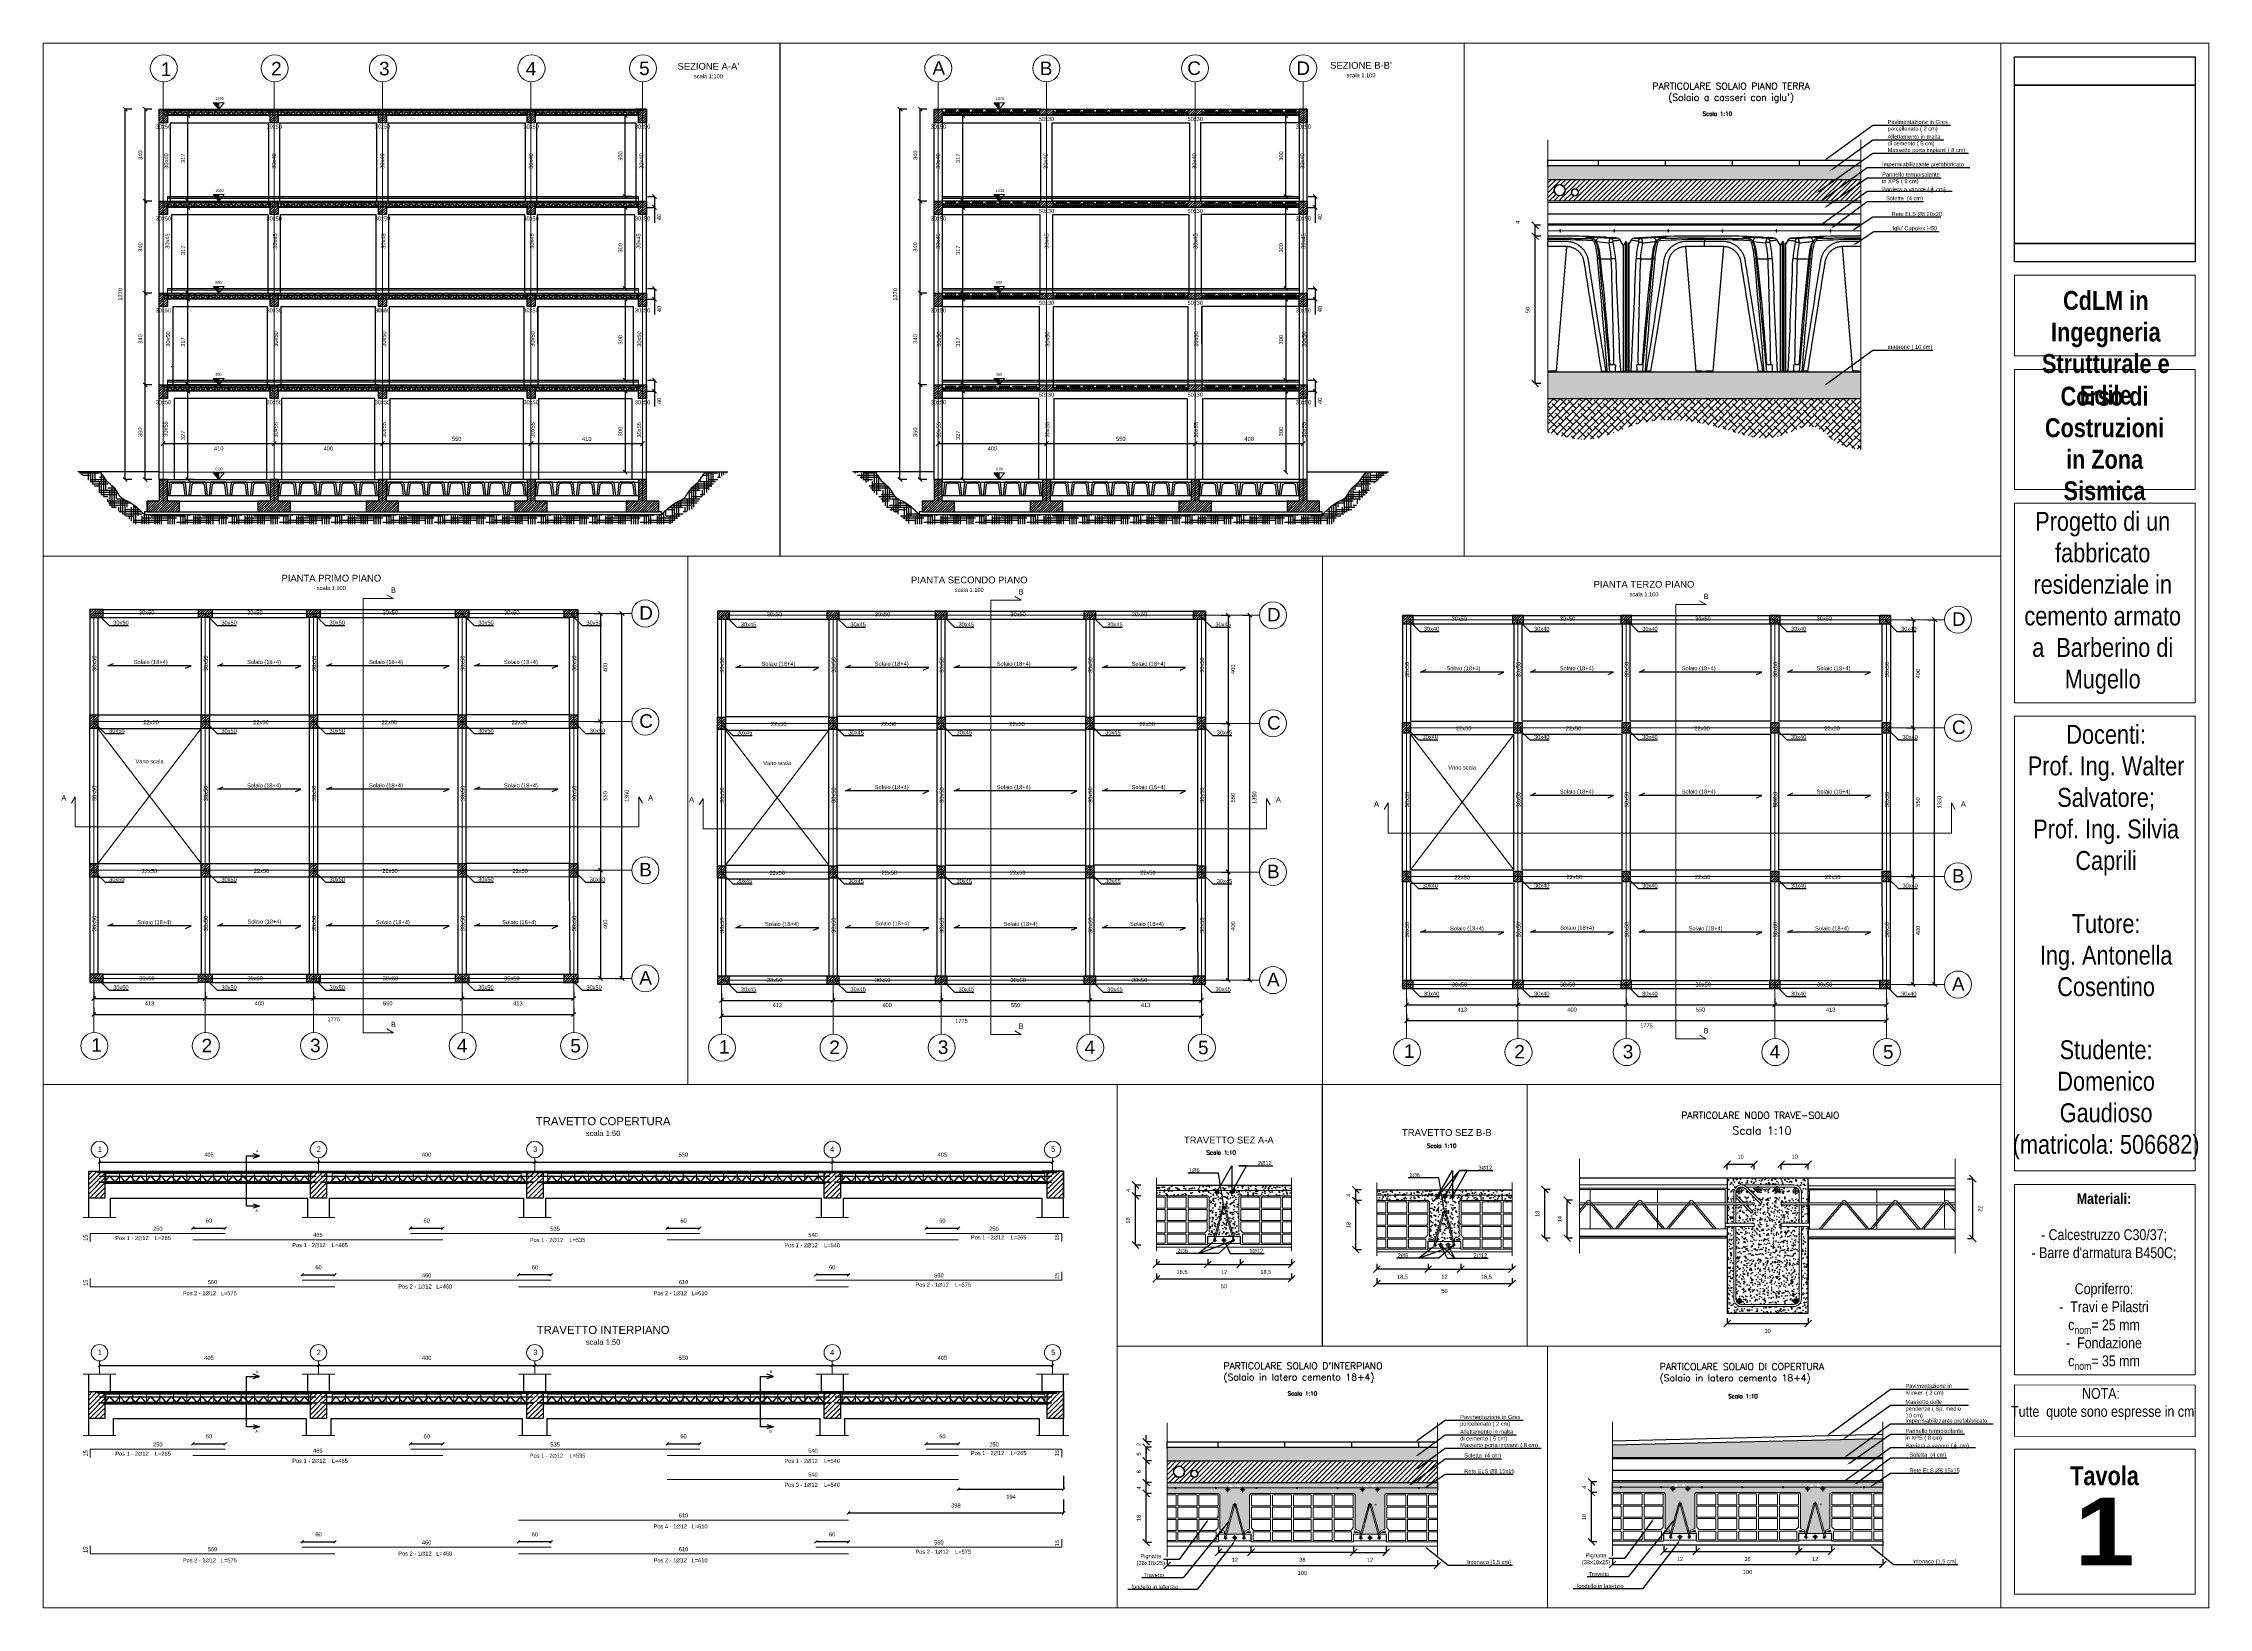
# Paper-space layout 'TAV1' of a CAD drawing. Header units: millimetres. Extents: x 17 to 818, y 5 to 583.
# The model-space entities are those that its viewports show. They can reach past a viewport. Long polylines and large blocks are cut down to what shows.
import ezdxf
from ezdxf import colors
from ezdxf.entities.mleader import LeaderData, LeaderLine
from ezdxf.math import Vec2, Vec3

# ---------------------------------------------------------------- set-up
doc = ezdxf.new("R2010")
doc.units = ezdxf.units.MM
doc.header["$XCLIPFRAME"] = 2
for name, pattern in [('ACAD_ISO02W100', [15, 12, -3]), ('CENTER2', [28.575, 19.05, -3.175, 3.175, -3.175]), ('TRATTOPUNTO', [25.4, 12.7, -6.35, 0, -6.35])]:
    doc.linetypes.add(name, pattern=pattern)
doc.layers.get('0').update_dxf_attribs({"color": 255})
for name, color, linetype, lineweight in [('armature', 5, 'Continuous', 18), ('Cls', 7, 'Continuous', 25), ('fili fissi', 210, 'Continuous', 18), ('fili fissi tratteggiati', 210, 'TRATTOPUNTO', 18), ('quote', 5, 'Continuous', 15), ('RETINO ARMATURE', 253, 'Continuous', 15), ('retino cls', 251, 'Continuous', 20), ('Scritte', 7, 'Continuous', 15), ('staffe', 10, 'Continuous', 15), ('tratteggio 1 a 50', 230, 'ACAD_ISO02W100', 15), ('TRAV.PIGN.TELAIO', 30, 'Continuous', 15)]:
    doc.layers.add(name, color=color, linetype=linetype, lineweight=lineweight)
for name, color, linetype in [('Contorno-Cupolex', 3, 'Continuous'), ('isolante', 30, 'ISOLAMENTO'), ('PIGNATTE', 251, 'Continuous'), ('RETINI', 253, 'Continuous'), ('SEZIONI', 5, 'Continuous')]:
    doc.layers.add(name, color=color, linetype=linetype)
doc.styles.get("Standard").update_dxf_attribs({"font": 'arial.ttf'})
doc.styles.add('TITOLI 1_100', font='romans.shx', dxfattribs={"height": 25})
doc.styles.add('TITOLI 1_200', font='romans.shx', dxfattribs={"height": 50})
doc.linetypes.add('ISOLAMENTO', pattern='A,0.00254,-2.54,[134,ltypeshp.shx,S=2.54,R=0,X=-2.54,Y=0],-5.08,[134,ltypeshp.shx,S=2.54,R=180,X=2.54,Y=0],-2.54', length=10.16254)
doc.dimstyles.new('per distinte 1 a 50', dxfattribs={"dimtxt": 75, "dimasz": 150, "dimexe": 0.18, "dimexo": 250, "dimgap": 50, "dimtad": 1, "dimdec": 0, "dimlfac": 0.1, "dimzin": 0, "dimdsep": 46, "dimtxsty": 'Standard', "dimblk": 'NONE', "dimcen": 0, "dimse1": 1, "dimse2": 1, "dimsd1": 1, "dimsd2": 1, "dimadec": 0, "dimazin": 0, "dimtfac": 1, "dimtdec": 0, "dimtix": 1, "dimtofl": 0, "dimtmove": 0, "dimatfit": 3, "dimldrblk": 'NONE', "dimfxl": 250, "dimfxlon": 1, "dimtolj": 1, "dimtzin": 0, "dimarcsym": 2})
doc.dimstyles.new('scala 1 a 10', dxfattribs={"dimtxt": 15, "dimasz": 25, "dimexe": 0.183, "dimexo": 0.1, "dimgap": 20, "dimtad": 2, "dimdec": 0, "dimlfac": 0.1, "dimzin": 0, "dimdsep": 46, "dimtxsty": 'Standard', "dimblk": 'OBLIQUE', "dimcen": -25, "dimadec": 0, "dimazin": 0, "dimtfac": 1, "dimtdec": 0, "dimtofl": 0, "dimtmove": 0, "dimatfit": 3, "dimfxl": 20, "dimfxlon": 1, "dimtolj": 1, "dimtzin": 0, "dimarcsym": 0})
doc.dimstyles.new('scala1 a 100', dxfattribs={"dimtxt": 150, "dimasz": 150, "dimexe": 0.18, "dimexo": 250, "dimgap": 100, "dimtad": 2, "dimdec": 0, "dimlfac": 0.1, "dimzin": 0, "dimdsep": 46, "dimtxsty": 'Standard', "dimblk": 'OBLIQUE', "dimcen": -100, "dimadec": 0, "dimazin": 0, "dimtfac": 1, "dimtdec": 0, "dimtofl": 0, "dimtmove": 0, "dimatfit": 3, "dimfxl": 250, "dimfxlon": 1, "dimtolj": 1, "dimtzin": 0, "dimarcsym": 0})
doc.dimstyles.new('scala1 a 50', dxfattribs={"dimtxt": 75, "dimasz": 50, "dimexe": 0.18, "dimexo": 250, "dimgap": 100, "dimtad": 2, "dimdec": 0, "dimlfac": 0.1, "dimzin": 0, "dimdsep": 46, "dimtxsty": 'Standard', "dimblk": 'OBLIQUE', "dimcen": -100, "dimadec": 0, "dimazin": 0, "dimtfac": 1, "dimtdec": 0, "dimtofl": 0, "dimtmove": 0, "dimatfit": 3, "dimfxl": 250, "dimfxlon": 1, "dimtolj": 1, "dimtzin": 0, "dimarcsym": 0})
picture_1 = doc.add_image_def('image1.png', size_in_pixel=(484, 252))
picture_2 = doc.add_image_def('image2.jpg', size_in_pixel=(670, 68))
pattern_1 = [(50, (-42959.946, 2978.837), (36.436934, -3.187817), [3.81, -41.91]), (355, (-42959.946, 2978.837), (-7.048684, 38.211369), [3.048, -33.528117]), (100.451445, (-42956.91, 2978.57), (29.388249, 35.02355), [3.238002, -35.618049]), (46.1842, (-42959.946, 2988.997), (54.215808, -8.408466), [5.715, -62.865]), (96.635558, (-42955.43, 2988.296), (47.480827, 49.485225), [4.857005, -53.427122]), (351.18415, (-42959.946, 2988.997), (47.480827, 49.485225), [4.571993, -50.291946]), (21, (-42954.866, 2986.457), (30.322878, -20.4530396), [3.81, -41.91]), (326, (-42954.866, 2986.457), (12.360406, 36.837593), [3.048, -33.528]), (71.451445, (-42952.34, 2984.752), (42.683284, 16.384554), [3.238002, -35.617988]), (37.5, (-42959.946, 2978.837), (0.6177207, 16.9110078), [0, -33.1216, 0, -34.036, 0, -33.655]), (7.5, (-42959.946, 2978.837), (13.3639325, 20.036115), [0, -19.4056, 0, -32.3596, 0, -12.827]), (327.5, (-42971.275, 2978.837), (27.118119, -1.1457488), [0, -12.7, 0, -39.624, 0, -52.578]), (317.5, (-42976.355, 2978.837), (29.6258363, 5.085298), [0, -16.51, 0, -26.3144, 0, -37.338])]

# ---------------------------------------------------------------- blocks, each defined once
blk = doc.blocks.new('PIGNATTA')
at = {"ltscale": 100}
for p, q in [((-117361, -60336.9), (-117366.1, -60331.8)), ((-117744.4, -60423.1), (-117744.4, -60415.1))]:
    blk.add_line(p, q, dxfattribs=at)
at = {"layer": 'TRAV.PIGN.TELAIO', "ltscale": 100}
for p, q in [((-117751.5, -60336.9), (-117746.4, -60331.8)), ((-117751.5, -60464.5), (-117751.5, -60336.9)), ((-117746.4, -60331.8), (-117556.3, -60331.8)), ((-117673.9, -60337), (-117744.4, -60337)), ((-117744.4, -60377.5), (-117744.4, -60337)), ((-117673.9, -60377.5), (-117744.4, -60377.5)), ((-117673.9, -60382.6), (-117744.4, -60382.6)), ((-117744.4, -60423.1), (-117744.4, -60382.6)), ((-117673.9, -60377.5), (-117673.9, -60337)), ((-117673.9, -60423.1), (-117673.9, -60382.6)), ((-117596.3, -60337), (-117666.8, -60337)), ((-117666.8, -60377.5), (-117666.8, -60337)), ((-117596.3, -60377.5), (-117666.8, -60377.5)), ((-117596.3, -60382.6), (-117666.8, -60382.6)), ((-117666.8, -60423.1), (-117666.8, -60382.6)), ((-117596.3, -60377.5), (-117596.3, -60337)), ((-117596.3, -60423.1), (-117596.3, -60382.6)), ((-117589.2, -60377.5), (-117589.2, -60337)), ((-117589.2, -60337), (-117556.3, -60337)), ((-117589.2, -60377.5), (-117556.3, -60377.5)), ((-117589.2, -60423.1), (-117589.2, -60382.6)), ((-117589.2, -60382.6), (-117556.3, -60382.6)), ((-117366.1, -60331.8), (-117556.3, -60331.8)), ((-117523.4, -60337), (-117556.3, -60337)), ((-117523.4, -60377.5), (-117556.3, -60377.5)), ((-117523.4, -60382.6), (-117556.3, -60382.6)), ((-117523.4, -60377.5), (-117523.4, -60337)), ((-117523.4, -60423.1), (-117523.4, -60382.6)), ((-117516.2, -60337), (-117445.8, -60337)), ((-117516.2, -60377.5), (-117516.2, -60337)), ((-117516.2, -60377.5), (-117445.8, -60377.5)), ((-117516.2, -60382.6), (-117445.8, -60382.6)), ((-117516.2, -60423.1), (-117516.2, -60382.6)), ((-117445.8, -60377.5), (-117445.8, -60337)), ((-117445.8, -60423.1), (-117445.8, -60382.6)), ((-117438.6, -60337), (-117368.2, -60337)), ((-117438.6, -60377.5), (-117438.6, -60337)), ((-117438.6, -60377.5), (-117368.2, -60377.5)), ((-117438.6, -60382.6), (-117368.2, -60382.6)), ((-117438.6, -60423.1), (-117438.6, -60382.6)), ((-117368.2, -60377.5), (-117368.2, -60337)), ((-117368.2, -60423.1), (-117368.2, -60382.6)), ((-117361, -60464.5), (-117361, -60336.9)), ((-117768.6, -60471.7), (-117751.5, -60464.5)), ((-117673.9, -60423.1), (-117744.4, -60423.1)), ((-117744.4, -60459.8), (-117744.4, -60428.3)), ((-117673.9, -60428.3), (-117744.4, -60428.3)), ((-117735.2, -60469), (-117744.4, -60459.8)), ((-117673.9, -60423.1), (-117673.9, -60415.1)), ((-117673.9, -60469), (-117673.9, -60428.3)), ((-117666.8, -60423.1), (-117666.8, -60415.1)), ((-117596.3, -60423.1), (-117666.8, -60423.1)), ((-117666.8, -60469), (-117666.8, -60428.3)), ((-117596.3, -60428.3), (-117666.8, -60428.3)), ((-117596.3, -60423.1), (-117596.3, -60415.1)), ((-117596.3, -60469), (-117596.3, -60428.3)), ((-117589.2, -60423.1), (-117589.2, -60415.1)), ((-117589.2, -60423.1), (-117556.3, -60423.1)), ((-117589.2, -60469), (-117589.2, -60428.3)), ((-117589.2, -60428.3), (-117556.3, -60428.3)), ((-117523.4, -60423.1), (-117556.3, -60423.1)), ((-117523.4, -60428.3), (-117556.3, -60428.3)), ((-117523.4, -60423.1), (-117523.4, -60415.1)), ((-117523.4, -60469), (-117523.4, -60428.3)), ((-117516.2, -60423.1), (-117516.2, -60415.1)), ((-117516.2, -60423.1), (-117445.8, -60423.1)), ((-117516.2, -60469), (-117516.2, -60428.3)), ((-117516.2, -60428.3), (-117445.8, -60428.3)), ((-117445.8, -60423.1), (-117445.8, -60415.1)), ((-117445.8, -60469), (-117445.8, -60428.3)), ((-117438.6, -60423.1), (-117438.6, -60415.1)), ((-117438.6, -60423.1), (-117368.2, -60423.1)), ((-117438.6, -60469), (-117438.6, -60428.3)), ((-117438.6, -60428.3), (-117368.2, -60428.3)), ((-117377.4, -60469), (-117368.2, -60459.8)), ((-117368.2, -60423.1), (-117368.2, -60415.1)), ((-117368.2, -60459.8), (-117368.2, -60428.3)), ((-117343.9, -60471.7), (-117361, -60464.5)), ((-117768.6, -60482.6), (-117768.6, -60471.7)), ((-117745.2, -60482.6), (-117768.6, -60482.6)), ((-117763.9, -60476.4), (-117750.4, -60470.7)), ((-117749.1, -60476.4), (-117763.9, -60476.4)), ((-117748.5, -60476.4), (-117749.8, -60470.7)), ((-117745.2, -60482.6), (-117745.2, -60511.8)), ((-117745.2, -60511.8), (-117556.3, -60511.8)), ((-117738, -60474.2), (-117673.9, -60474.2)), ((-117738, -60474.2), (-117738, -60506.7)), ((-117673.9, -60506.7), (-117738, -60506.7)), ((-117735.2, -60469), (-117673.9, -60469)), ((-117673.9, -60506.7), (-117673.9, -60474.2)), ((-117666.8, -60469), (-117596.3, -60469)), ((-117666.8, -60474.2), (-117596.3, -60474.2)), ((-117666.8, -60506.7), (-117666.8, -60474.2)), ((-117596.3, -60506.7), (-117666.8, -60506.7)), ((-117596.3, -60506.7), (-117596.3, -60474.2)), ((-117589.2, -60469), (-117556.3, -60469)), ((-117589.2, -60506.7), (-117589.2, -60474.2)), ((-117589.2, -60474.2), (-117556.3, -60474.2)), ((-117589.2, -60506.7), (-117556.3, -60506.7)), ((-117523.4, -60469), (-117556.3, -60469)), ((-117523.4, -60474.2), (-117556.3, -60474.2)), ((-117523.4, -60506.7), (-117556.3, -60506.7)), ((-117367.4, -60511.8), (-117556.3, -60511.8)), ((-117523.4, -60506.7), (-117523.4, -60474.2)), ((-117445.8, -60469), (-117516.2, -60469)), ((-117445.8, -60474.2), (-117516.2, -60474.2)), ((-117516.2, -60506.7), (-117516.2, -60474.2)), ((-117516.2, -60506.7), (-117445.8, -60506.7)), ((-117445.8, -60506.7), (-117445.8, -60474.2)), ((-117377.4, -60469), (-117438.6, -60469)), ((-117374.5, -60474.2), (-117438.6, -60474.2)), ((-117438.6, -60506.7), (-117438.6, -60474.2)), ((-117438.6, -60506.7), (-117374.5, -60506.7)), ((-117374.5, -60474.2), (-117374.5, -60506.7)), ((-117367.4, -60482.6), (-117343.9, -60482.6)), ((-117367.4, -60482.6), (-117367.4, -60511.8)), ((-117364, -60476.4), (-117362.7, -60470.7)), ((-117363.5, -60476.4), (-117348.6, -60476.4)), ((-117348.6, -60476.4), (-117362.1, -60470.7)), ((-117343.9, -60482.6), (-117343.9, -60471.7))]:
    blk.add_line(p, q, dxfattribs=at)
blk = doc.blocks.new('travetto')
at = {"layer": 'armature', "ltscale": 100}
for points in [[(-124858.3, -73341.8, 1), (-124864.3, -73341.8, 1)], [(-124892, -73465.7, 1), (-124898, -73465.7, 1)], [(-124830.5, -73465.7, -1), (-124824.5, -73465.7, -1)]]:
    blk.add_hatch(color=256, dxfattribs=at).paths.add_polyline_path(points)
for p, q in [((-124865.9, -73340.2), (-124898.9, -73461.9)), ((-124861.3, -73340.2), (-124894.3, -73463.4)), ((-124865.9, -73340.2), (-124856.7, -73340.2)), ((-124861.3, -73340.2), (-124827.5, -73465.7)), ((-124856.7, -73340.2), (-124823.7, -73461.9))]:
    blk.add_line(p, q, dxfattribs=at)
for centre in [(-124861.3, -73341.8), (-124895, -73465.7), (-124827.5, -73465.7)]:
    blk.add_circle(centre, 3, dxfattribs=at)
for centre, start, end in [((-124895.1, -73462.4), 171.40522, 274.23915), ((-124827.4, -73462.4), 265.76085, 8.59478)]:
    blk.add_arc(centre, 3.81, start, end, dxfattribs=at)
at = {"layer": 'TRAV.PIGN.TELAIO', "ltscale": 100}
blk.add_line((-124921.4, -73476.4), (-124801.1, -73476.4), dxfattribs=at)
blk.add_lwpolyline([(-124801.1, -73476.4), (-124801.1, -73451.4), (-124921.4, -73451.4), (-124921.4, -73476.4)], dxfattribs=at)
blk = doc.blocks.new('*U173')
at = {"layer": 'armature', "ltscale": 100}
blk.add_hatch(color=256, dxfattribs=at).paths.add_polyline_path([(-194.6, -75.6, 1), (-206.6, -75.6, 1)])
blk.add_circle((-200.6, -75.6), 6, dxfattribs=at)
at = {"layer": 'Cls'}
for name, p in [('PIGNATTA', (117604.7, 60421.8)), ('travetto', (124660.6, 73390.6))]:
    blk.add_blockref(name, p, dxfattribs=at)
blk = doc.blocks.new('*U174')
at = {"layer": 'Cls', "color": 0, "linetype": 'ByBlock', "lineweight": -2, "transparency": 16777216}
for p in [(0, 0), (498, 0), (996, 0), (1494, 0), (1992, 0), (2490, 0), (2988, 0)]:
    blk.add_blockref('*U173', p, dxfattribs=at)
blk = doc.blocks.new('*U175')
at = {"layer": 'armature', "ltscale": 100}
blk.add_hatch(color=256, dxfattribs=at).paths.add_polyline_path([(-194.6, -75.6, 1), (-206.6, -75.6, 1)])
blk.add_circle((-200.6, -75.6), 6, dxfattribs=at)
at = {"layer": 'Cls'}
for name, p in [('PIGNATTA', (117604.7, 60421.8)), ('travetto', (124660.6, 73390.6))]:
    blk.add_blockref(name, p, dxfattribs=at)
blk = doc.blocks.new('*U176')
at = {"layer": 'Cls', "color": 0, "linetype": 'ByBlock', "lineweight": -2, "transparency": 16777216}
for p in [(0, 0), (498, 0), (996, 0), (1494, 0), (1992, 0), (2490, 0), (2988, 0), (3486, 0), (3984, 0)]:
    blk.add_blockref('*U175', p, dxfattribs=at)
blk = doc.blocks.new('*U177')
at = {"layer": 'armature', "ltscale": 100}
blk.add_hatch(color=256, dxfattribs=at).paths.add_polyline_path([(-194.6, -75.6, 1), (-206.6, -75.6, 1)])
blk.add_circle((-200.6, -75.6), 6, dxfattribs=at)
at = {"layer": 'Cls'}
for name, p in [('PIGNATTA', (117604.7, 60421.8)), ('travetto', (124660.6, 73390.6))]:
    blk.add_blockref(name, p, dxfattribs=at)
blk = doc.blocks.new('*U178')
at = {"layer": 'Cls', "color": 0, "linetype": 'ByBlock', "lineweight": -2, "transparency": 16777216}
for p in [(0, 0), (498, 0), (996, 0), (1494, 0), (1992, 0), (2490, 0), (2988, 0)]:
    blk.add_blockref('*U177', p, dxfattribs=at)
blk = doc.blocks.new('pignatta 2')
at = {"ltscale": 100}
for p, q in [((-88443.3, -73508.9), (-88448.4, -73503.8)), ((-88726.5, -73595.1), (-88726.5, -73587))]:
    blk.add_line(p, q, dxfattribs=at)
at = {"layer": 'TRAV.PIGN.TELAIO', "ltscale": 100}
for p, q in [((-88733.7, -73508.9), (-88728.6, -73503.8)), ((-88733.7, -73636.5), (-88733.7, -73508.9)), ((-88728.6, -73503.8), (-88538.5, -73503.8)), ((-88656.1, -73508.9), (-88726.5, -73508.9)), ((-88726.5, -73549.4), (-88726.5, -73508.9)), ((-88656.1, -73549.4), (-88656.1, -73508.9)), ((-88578.5, -73508.9), (-88648.9, -73508.9)), ((-88648.9, -73549.4), (-88648.9, -73508.9)), ((-88578.5, -73549.4), (-88578.5, -73508.9)), ((-88571.3, -73549.4), (-88571.3, -73508.9)), ((-88571.3, -73508.9), (-88538.5, -73508.9)), ((-88448.4, -73503.8), (-88549.7, -73503.8)), ((-88549.7, -73508.9), (-88528, -73508.9)), ((-88475.7, -73503.8), (-88538.5, -73503.8)), ((-88505.6, -73508.9), (-88538.5, -73508.9)), ((-88520.9, -73508.9), (-88450.4, -73508.9)), ((-88512.8, -73549.4), (-88512.8, -73508.9)), ((-88505.7, -73549.4), (-88505.7, -73508.9)), ((-88498.4, -73508.9), (-88475.7, -73508.9)), ((-88450.4, -73549.4), (-88450.4, -73508.9)), ((-88443.3, -73636.5), (-88443.3, -73508.9)), ((-88656.1, -73549.4), (-88726.5, -73549.4)), ((-88656.1, -73554.6), (-88726.5, -73554.6)), ((-88726.5, -73595.1), (-88726.5, -73554.6)), ((-88656.1, -73595.1), (-88726.5, -73595.1)), ((-88726.5, -73631.8), (-88726.5, -73600.2)), ((-88656.1, -73600.2), (-88726.5, -73600.2)), ((-88656.1, -73595.1), (-88656.1, -73554.6)), ((-88656.1, -73595.1), (-88656.1, -73587)), ((-88656.1, -73641), (-88656.1, -73600.2)), ((-88578.5, -73549.4), (-88648.9, -73549.4)), ((-88578.5, -73554.6), (-88648.9, -73554.6)), ((-88648.9, -73595.1), (-88648.9, -73554.6)), ((-88648.9, -73595.1), (-88648.9, -73587)), ((-88578.5, -73595.1), (-88648.9, -73595.1)), ((-88648.9, -73641), (-88648.9, -73600.2)), ((-88578.5, -73600.2), (-88648.9, -73600.2)), ((-88578.5, -73595.1), (-88578.5, -73554.6)), ((-88578.5, -73595.1), (-88578.5, -73587)), ((-88578.5, -73641), (-88578.5, -73600.2)), ((-88571.3, -73549.4), (-88538.5, -73549.4)), ((-88571.3, -73595.1), (-88571.3, -73554.6)), ((-88571.3, -73554.6), (-88538.5, -73554.6)), ((-88571.3, -73595.1), (-88571.3, -73587)), ((-88571.3, -73595.1), (-88538.5, -73595.1)), ((-88571.3, -73641), (-88571.3, -73600.2)), ((-88571.3, -73600.2), (-88538.5, -73600.2)), ((-88549.7, -73549.4), (-88528, -73549.4)), ((-88549.7, -73554.6), (-88528, -73554.6)), ((-88549.7, -73595.1), (-88528, -73595.1)), ((-88549.7, -73600.2), (-88528, -73600.2)), ((-88505.6, -73549.4), (-88538.5, -73549.4)), ((-88505.6, -73554.6), (-88538.5, -73554.6)), ((-88505.6, -73595.1), (-88538.5, -73595.1)), ((-88505.6, -73600.2), (-88538.5, -73600.2)), ((-88520.9, -73549.4), (-88450.4, -73549.4)), ((-88520.9, -73554.6), (-88450.4, -73554.6)), ((-88520.9, -73595.1), (-88450.4, -73595.1)), ((-88520.9, -73600.2), (-88450.4, -73600.2)), ((-88512.8, -73595.1), (-88512.8, -73554.6)), ((-88512.8, -73641), (-88512.8, -73600.2)), ((-88505.7, -73595.1), (-88505.7, -73554.6)), ((-88505.7, -73641), (-88505.7, -73600.2)), ((-88498.4, -73549.4), (-88475.7, -73549.4)), ((-88498.4, -73554.6), (-88475.7, -73554.6)), ((-88498.4, -73595.1), (-88475.7, -73595.1)), ((-88498.4, -73600.2), (-88475.7, -73600.2)), ((-88450.4, -73595.1), (-88450.4, -73554.6)), ((-88450.4, -73595.1), (-88450.4, -73587)), ((-88450.4, -73631.8), (-88450.4, -73600.2)), ((-88750.8, -73643.7), (-88733.7, -73636.5)), ((-88750.8, -73654.5), (-88750.8, -73643.7)), ((-88727.4, -73654.5), (-88750.8, -73654.5)), ((-88746.1, -73648.4), (-88732.6, -73642.7)), ((-88731.3, -73648.4), (-88746.1, -73648.4)), ((-88730.7, -73648.4), (-88732, -73642.7)), ((-88727.4, -73654.5), (-88727.4, -73683.8)), ((-88717.4, -73641), (-88726.5, -73631.8)), ((-88720.2, -73646.1), (-88656.1, -73646.1)), ((-88720.2, -73646.1), (-88720.2, -73678.6)), ((-88656.1, -73678.6), (-88720.2, -73678.6)), ((-88717.4, -73641), (-88656.1, -73641)), ((-88656.1, -73678.6), (-88656.1, -73646.1)), ((-88648.9, -73641), (-88578.5, -73641)), ((-88648.9, -73646.1), (-88578.5, -73646.1)), ((-88648.9, -73678.6), (-88648.9, -73646.1)), ((-88578.5, -73678.6), (-88648.9, -73678.6)), ((-88578.5, -73678.6), (-88578.5, -73646.1)), ((-88571.3, -73641), (-88538.5, -73641)), ((-88571.3, -73678.6), (-88571.3, -73646.1)), ((-88571.3, -73646.1), (-88538.5, -73646.1)), ((-88571.3, -73678.6), (-88538.5, -73678.6)), ((-88528, -73641), (-88549.7, -73641)), ((-88528, -73646.1), (-88549.7, -73646.1)), ((-88549.7, -73678.6), (-88528, -73678.6)), ((-88505.6, -73641), (-88538.5, -73641)), ((-88505.6, -73646.1), (-88538.5, -73646.1)), ((-88505.6, -73678.6), (-88538.5, -73678.6)), ((-88459.6, -73641), (-88520.9, -73641)), ((-88456.8, -73646.1), (-88520.9, -73646.1)), ((-88520.9, -73678.6), (-88456.8, -73678.6)), ((-88512.8, -73678.6), (-88512.8, -73646.1)), ((-88505.7, -73678.6), (-88505.7, -73646.1)), ((-88475.7, -73641), (-88498.4, -73641)), ((-88475.7, -73646.1), (-88498.4, -73646.1)), ((-88498.4, -73678.6), (-88475.7, -73678.6)), ((-88459.6, -73641), (-88450.4, -73631.8)), ((-88456.8, -73646.1), (-88456.8, -73678.6)), ((-88449.6, -73654.5), (-88426.2, -73654.5)), ((-88449.6, -73654.5), (-88449.6, -73683.8)), ((-88446.3, -73648.4), (-88444.9, -73642.7)), ((-88445.7, -73648.4), (-88430.8, -73648.4)), ((-88430.8, -73648.4), (-88444.4, -73642.7)), ((-88426.2, -73643.7), (-88443.3, -73636.5)), ((-88426.2, -73654.5), (-88426.2, -73643.7)), ((-88727.4, -73683.8), (-88538.5, -73683.8)), ((-88449.6, -73683.8), (-88549.7, -73683.8)), ((-88475.7, -73683.8), (-88538.5, -73683.8))]:
    blk.add_line(p, q, dxfattribs=at)
blk = doc.blocks.new('*U184')
at = {"layer": 'armature', "ltscale": 100}
blk.add_hatch(color=256, dxfattribs=at).paths.add_polyline_path([(-194.6, -75.6, 1), (-206.6, -75.6, 1)])
blk.add_circle((-200.6, -75.6), 6, dxfattribs=at)
at = {"layer": 'Cls'}
for name, p in [('PIGNATTA', (117604.7, 60421.8)), ('travetto', (124660.6, 73390.6))]:
    blk.add_blockref(name, p, dxfattribs=at)
blk = doc.blocks.new('*U185')
at = {"layer": 'Cls', "color": 0, "linetype": 'ByBlock', "lineweight": -2, "transparency": 16777216}
for p in [(0, 0), (498, 0), (996, 0), (1494, 0), (1992, 0), (2490, 0), (2988, 0)]:
    blk.add_blockref('*U184', p, dxfattribs=at)
blk = doc.blocks.new('*U180')
at = {"layer": 'armature', "ltscale": 100}
blk.add_hatch(color=256, dxfattribs=at).paths.add_polyline_path([(-194.6, -75.6, 1), (-206.6, -75.6, 1)])
blk.add_circle((-200.6, -75.6), 6, dxfattribs=at)
at = {"layer": 'Cls'}
for name, p in [('PIGNATTA', (117604.7, 60421.8)), ('travetto', (124660.6, 73390.6))]:
    blk.add_blockref(name, p, dxfattribs=at)
blk = doc.blocks.new('*U181')
at = {"layer": 'Cls', "color": 0, "linetype": 'ByBlock', "lineweight": -2, "transparency": 16777216}
for p in [(0, 0), (498, 0), (996, 0), (1494, 0), (1992, 0), (2490, 0), (2988, 0), (3486, 0), (3984, 0)]:
    blk.add_blockref('*U180', p, dxfattribs=at)
blk = doc.blocks.new('*U182')
at = {"layer": 'armature', "ltscale": 100}
blk.add_hatch(color=256, dxfattribs=at).paths.add_polyline_path([(-194.6, -75.6, 1), (-206.6, -75.6, 1)])
blk.add_circle((-200.6, -75.6), 6, dxfattribs=at)
at = {"layer": 'Cls'}
for name, p in [('PIGNATTA', (117604.7, 60421.8)), ('travetto', (124660.6, 73390.6))]:
    blk.add_blockref(name, p, dxfattribs=at)
blk = doc.blocks.new('*U183')
at = {"layer": 'Cls', "color": 0, "linetype": 'ByBlock', "lineweight": -2, "transparency": 16777216}
for p in [(0, 0), (498, 0), (996, 0), (1494, 0), (1992, 0), (2490, 0), (2988, 0)]:
    blk.add_blockref('*U182', p, dxfattribs=at)
blk = doc.blocks.new('*U190')
at = {"layer": 'armature', "ltscale": 100}
blk.add_hatch(color=256, dxfattribs=at).paths.add_polyline_path([(-194.6, -75.6, 1), (-206.6, -75.6, 1)])
blk.add_circle((-200.6, -75.6), 6, dxfattribs=at)
at = {"layer": 'Cls'}
for name, p in [('PIGNATTA', (117604.7, 60421.8)), ('travetto', (124660.6, 73390.6))]:
    blk.add_blockref(name, p, dxfattribs=at)
blk = doc.blocks.new('*U191')
at = {"layer": 'Cls', "color": 0, "linetype": 'ByBlock', "lineweight": -2, "transparency": 16777216}
for p in [(0, 0), (498, 0), (996, 0), (1494, 0), (1992, 0), (2490, 0), (2988, 0)]:
    blk.add_blockref('*U190', p, dxfattribs=at)
blk = doc.blocks.new('*U186')
at = {"layer": 'armature', "ltscale": 100}
blk.add_hatch(color=256, dxfattribs=at).paths.add_polyline_path([(-194.6, -75.6, 1), (-206.6, -75.6, 1)])
blk.add_circle((-200.6, -75.6), 6, dxfattribs=at)
at = {"layer": 'Cls'}
for name, p in [('PIGNATTA', (117604.7, 60421.8)), ('travetto', (124660.6, 73390.6))]:
    blk.add_blockref(name, p, dxfattribs=at)
blk = doc.blocks.new('*U187')
at = {"layer": 'Cls', "color": 0, "linetype": 'ByBlock', "lineweight": -2, "transparency": 16777216}
for p in [(0, 0), (498, 0), (996, 0), (1494, 0), (1992, 0), (2490, 0), (2988, 0), (3486, 0), (3984, 0)]:
    blk.add_blockref('*U186', p, dxfattribs=at)
blk = doc.blocks.new('*U188')
at = {"layer": 'armature', "ltscale": 100}
blk.add_hatch(color=256, dxfattribs=at).paths.add_polyline_path([(-194.6, -75.6, 1), (-206.6, -75.6, 1)])
blk.add_circle((-200.6, -75.6), 6, dxfattribs=at)
at = {"layer": 'Cls'}
for name, p in [('PIGNATTA', (117604.7, 60421.8)), ('travetto', (124660.6, 73390.6))]:
    blk.add_blockref(name, p, dxfattribs=at)
blk = doc.blocks.new('*U189')
at = {"layer": 'Cls', "color": 0, "linetype": 'ByBlock', "lineweight": -2, "transparency": 16777216}
for p in [(0, 0), (498, 0), (996, 0), (1494, 0), (1992, 0), (2490, 0), (2988, 0)]:
    blk.add_blockref('*U188', p, dxfattribs=at)
blk = doc.blocks.new('*U196')
at = {"layer": 'armature', "ltscale": 100}
blk.add_hatch(color=256, dxfattribs=at).paths.add_polyline_path([(-194.6, -75.6, 1), (-206.6, -75.6, 1)])
blk.add_circle((-200.6, -75.6), 6, dxfattribs=at)
at = {"layer": 'Cls'}
for name, p in [('PIGNATTA', (117604.7, 60421.8)), ('travetto', (124660.6, 73390.6))]:
    blk.add_blockref(name, p, dxfattribs=at)
blk = doc.blocks.new('*U197')
at = {"layer": 'Cls', "color": 0, "linetype": 'ByBlock', "lineweight": -2, "transparency": 16777216}
for p in [(0, 0), (498, 0), (996, 0), (1494, 0), (1992, 0), (2490, 0), (2988, 0)]:
    blk.add_blockref('*U196', p, dxfattribs=at)
blk = doc.blocks.new('*U192')
at = {"layer": 'armature', "ltscale": 100}
blk.add_hatch(color=256, dxfattribs=at).paths.add_polyline_path([(-194.6, -75.6, 1), (-206.6, -75.6, 1)])
blk.add_circle((-200.6, -75.6), 6, dxfattribs=at)
at = {"layer": 'Cls'}
for name, p in [('PIGNATTA', (117604.7, 60421.8)), ('travetto', (124660.6, 73390.6))]:
    blk.add_blockref(name, p, dxfattribs=at)
blk = doc.blocks.new('*U193')
at = {"layer": 'Cls', "color": 0, "linetype": 'ByBlock', "lineweight": -2, "transparency": 16777216}
for p in [(0, 0), (498, 0), (996, 0), (1494, 0), (1992, 0), (2490, 0), (2988, 0), (3486, 0), (3984, 0)]:
    blk.add_blockref('*U192', p, dxfattribs=at)
blk = doc.blocks.new('*U194')
at = {"layer": 'armature', "ltscale": 100}
blk.add_hatch(color=256, dxfattribs=at).paths.add_polyline_path([(-194.6, -75.6, 1), (-206.6, -75.6, 1)])
blk.add_circle((-200.6, -75.6), 6, dxfattribs=at)
at = {"layer": 'Cls'}
for name, p in [('PIGNATTA', (117604.7, 60421.8)), ('travetto', (124660.6, 73390.6))]:
    blk.add_blockref(name, p, dxfattribs=at)
blk = doc.blocks.new('*U195')
at = {"layer": 'Cls', "color": 0, "linetype": 'ByBlock', "lineweight": -2, "transparency": 16777216}
for p in [(0, 0), (498, 0), (996, 0), (1494, 0), (1992, 0), (2490, 0), (2988, 0)]:
    blk.add_blockref('*U194', p, dxfattribs=at)
blk = doc.blocks.new('*U198')
at = {"layer": 'armature'}
for p, q in [((-98.8, -47.8), (-11.5, 55.1)), ((-90.9, -47.8), (-9.8, 47.8)), ((77.2, -47.8), (-3.9, 47.8)), ((-3.9, 47.8), (83.4, -55.1)), ((85.1, -47.8), (-2.3, 55.1)), ((3.9, 47.8), (85.1, -47.8)), ((85.1, -47.8), (90.9, -47.8))]:
    blk.add_line(p, q, dxfattribs=at)
blk.add_lwpolyline([(92.6, -55.1), (98.8, -47.8)], dxfattribs=at)
for centre, start, end in [((-6.9, 51.2), 40.32992, 139.67008), ((88, -51.2), 220.32992, 319.67008)]:
    blk.add_arc(centre, 6.02, start, end, dxfattribs=at)
blk = doc.blocks.new('*U199')
at = {"layer": 'Cls', "color": 0, "linetype": 'ByBlock', "lineweight": -2, "transparency": 16777216}
for p in [(0, 0), (189.7, 0), (379.4, 0), (569.1, 0), (758.8, 0), (948.5, 0), (1138.2, 0), (1327.9, 0), (1517.6, 0), (1707.3, 0), (1897, 0), (2086.7, 0), (2276.4, 0), (2466.1, 0), (2655.8, 0), (2845.5, 0), (3035.2, 0), (3224.9, 0), (3414.6, 0), (3604.3, 0)]:
    blk.add_blockref('*U198', p, dxfattribs=at)
blk = doc.blocks.new('*U200')
at = {"layer": 'TRAV.PIGN.TELAIO'}
blk.add_lwpolyline([(125, 72.5), (125, -72.5), (-125, -72.5), (-125, 72.5)], close=True, dxfattribs=at)
blk = doc.blocks.new('*U201')
at = {"layer": 'Cls', "color": 0, "linetype": 'ByBlock', "lineweight": -2, "transparency": 16777216}
for p in [(0, 0), (250, 0), (500, 0), (750, 0), (1000, 0), (1250, 0), (1500, 0), (1750, 0), (2000, 0), (2250, 0), (2500, 0), (2750, 0), (3000, 0), (3250, 0), (3500, 0)]:
    blk.add_blockref('*U200', p, dxfattribs=at)
blk = doc.blocks.new('*U202')
at = {"layer": 'armature'}
for p, q in [((-98.8, -47.8), (-11.5, 55.1)), ((-90.9, -47.8), (-9.8, 47.8)), ((77.2, -47.8), (-3.9, 47.8)), ((-3.9, 47.8), (83.4, -55.1)), ((85.1, -47.8), (-2.3, 55.1)), ((3.9, 47.8), (85.1, -47.8)), ((85.1, -47.8), (90.9, -47.8))]:
    blk.add_line(p, q, dxfattribs=at)
blk.add_lwpolyline([(92.6, -55.1), (98.8, -47.8)], dxfattribs=at)
for centre, start, end in [((-6.9, 51.2), 40.32992, 139.67008), ((88, -51.2), 220.32992, 319.67008)]:
    blk.add_arc(centre, 6.02, start, end, dxfattribs=at)
blk = doc.blocks.new('*U203')
at = {"layer": 'Cls', "color": 0, "linetype": 'ByBlock', "lineweight": -2, "transparency": 16777216}
for p in [(0, 0), (189.7, 0), (379.4, 0), (569.1, 0), (758.8, 0), (948.5, 0), (1138.2, 0), (1327.9, 0), (1517.6, 0), (1707.3, 0), (1897, 0), (2086.7, 0), (2276.4, 0), (2466.1, 0), (2655.8, 0), (2845.5, 0), (3035.2, 0), (3224.9, 0), (3414.6, 0)]:
    blk.add_blockref('*U202', p, dxfattribs=at)
blk = doc.blocks.new('*U204')
at = {"layer": 'TRAV.PIGN.TELAIO'}
blk.add_lwpolyline([(125, 72.5), (125, -72.5), (-125, -72.5), (-125, 72.5)], close=True, dxfattribs=at)
blk = doc.blocks.new('*U205')
at = {"layer": 'Cls', "color": 0, "linetype": 'ByBlock', "lineweight": -2, "transparency": 16777216}
for p in [(0, 0), (250, 0), (500, 0), (750, 0), (1000, 0), (1250, 0), (1500, 0), (1750, 0), (2000, 0), (2250, 0), (2500, 0), (2750, 0), (3000, 0), (3250, 0)]:
    blk.add_blockref('*U204', p, dxfattribs=at)
blk = doc.blocks.new('*U206')
at = {"layer": 'armature'}
for p, q in [((-98.8, -47.8), (-11.5, 55.1)), ((-90.9, -47.8), (-9.8, 47.8)), ((77.2, -47.8), (-3.9, 47.8)), ((-3.9, 47.8), (83.4, -55.1)), ((85.1, -47.8), (-2.3, 55.1)), ((3.9, 47.8), (85.1, -47.8)), ((85.1, -47.8), (90.9, -47.8))]:
    blk.add_line(p, q, dxfattribs=at)
blk.add_lwpolyline([(92.6, -55.1), (98.8, -47.8)], dxfattribs=at)
for centre, start, end in [((-6.9, 51.2), 40.32992, 139.67008), ((88, -51.2), 220.32992, 319.67008)]:
    blk.add_arc(centre, 6.02, start, end, dxfattribs=at)
blk = doc.blocks.new('*U207')
at = {"layer": 'Cls', "color": 0, "linetype": 'ByBlock', "lineweight": -2, "transparency": 16777216}
for p in [(0, 0), (189.7, 0), (379.4, 0), (569.1, 0), (758.8, 0), (948.5, 0), (1138.2, 0), (1327.9, 0), (1517.6, 0), (1707.3, 0), (1897, 0), (2086.7, 0), (2276.4, 0), (2466.1, 0), (2655.8, 0), (2845.5, 0), (3035.2, 0), (3224.9, 0), (3414.6, 0), (3604.3, 0), (3794, 0), (3983.7, 0), (4173.4, 0), (4363.1, 0), (4552.8, 0), (4742.5, 0), (4932.2, 0)]:
    blk.add_blockref('*U206', p, dxfattribs=at)
blk = doc.blocks.new('*U208')
at = {"layer": 'TRAV.PIGN.TELAIO'}
blk.add_lwpolyline([(125, 72.5), (125, -72.5), (-125, -72.5), (-125, 72.5)], close=True, dxfattribs=at)
blk = doc.blocks.new('*U209')
at = {"layer": 'Cls', "color": 0, "linetype": 'ByBlock', "lineweight": -2, "transparency": 16777216}
for p in [(0, 0), (250, 0), (500, 0), (750, 0), (1000, 0), (1250, 0), (1500, 0), (1750, 0), (2000, 0), (2250, 0), (2500, 0), (2750, 0), (3000, 0), (3250, 0), (3500, 0), (3750, 0), (4000, 0), (4250, 0), (4500, 0), (4750, 0)]:
    blk.add_blockref('*U208', p, dxfattribs=at)
blk = doc.blocks.new('*U210')
at = {"layer": 'armature'}
for p, q in [((-98.8, -47.8), (-11.5, 55.1)), ((-90.9, -47.8), (-9.8, 47.8)), ((77.2, -47.8), (-3.9, 47.8)), ((-3.9, 47.8), (83.4, -55.1)), ((85.1, -47.8), (-2.3, 55.1)), ((3.9, 47.8), (85.1, -47.8)), ((85.1, -47.8), (90.9, -47.8))]:
    blk.add_line(p, q, dxfattribs=at)
blk.add_lwpolyline([(92.6, -55.1), (98.8, -47.8)], dxfattribs=at)
for centre, start, end in [((-6.9, 51.2), 40.32992, 139.67008), ((88, -51.2), 220.32992, 319.67008)]:
    blk.add_arc(centre, 6.02, start, end, dxfattribs=at)
blk = doc.blocks.new('*U211')
at = {"layer": 'Cls', "color": 0, "linetype": 'ByBlock', "lineweight": -2, "transparency": 16777216}
for p in [(0, 0), (189.7, 0), (379.4, 0), (569.1, 0), (758.8, 0), (948.5, 0), (1138.2, 0), (1327.9, 0), (1517.6, 0), (1707.3, 0), (1897, 0), (2086.7, 0), (2276.4, 0), (2466.1, 0), (2655.8, 0), (2845.5, 0), (3035.2, 0), (3224.9, 0), (3414.6, 0), (3604.3, 0)]:
    blk.add_blockref('*U210', p, dxfattribs=at)
blk = doc.blocks.new('*U212')
at = {"layer": 'TRAV.PIGN.TELAIO'}
blk.add_lwpolyline([(125, 72.5), (125, -72.5), (-125, -72.5), (-125, 72.5)], close=True, dxfattribs=at)
blk = doc.blocks.new('*U213')
at = {"layer": 'Cls', "color": 0, "linetype": 'ByBlock', "lineweight": -2, "transparency": 16777216}
for p in [(0, 0), (250, 0), (500, 0), (750, 0), (1000, 0), (1250, 0), (1500, 0), (1750, 0), (2000, 0), (2250, 0), (2500, 0), (2750, 0), (3000, 0), (3250, 0), (3500, 0)]:
    blk.add_blockref('*U212', p, dxfattribs=at)
blk = doc.blocks.new('*U222')
at = {"layer": 'armature'}
for p, q in [((-98.8, -47.8), (-11.5, 55.1)), ((-90.9, -47.8), (-9.8, 47.8)), ((77.2, -47.8), (-3.9, 47.8)), ((-3.9, 47.8), (83.4, -55.1)), ((85.1, -47.8), (-2.3, 55.1)), ((3.9, 47.8), (85.1, -47.8)), ((85.1, -47.8), (90.9, -47.8))]:
    blk.add_line(p, q, dxfattribs=at)
blk.add_lwpolyline([(92.6, -55.1), (98.8, -47.8)], dxfattribs=at)
for centre, start, end in [((-6.9, 51.2), 40.32992, 139.67008), ((88, -51.2), 220.32992, 319.67008)]:
    blk.add_arc(centre, 6.02, start, end, dxfattribs=at)
blk = doc.blocks.new('*U223')
at = {"layer": 'Cls', "color": 0, "linetype": 'ByBlock', "lineweight": -2, "transparency": 16777216}
for p in [(0, 0), (189.7, 0), (379.4, 0), (569.1, 0), (758.8, 0), (948.5, 0), (1138.2, 0), (1327.9, 0), (1517.6, 0), (1707.3, 0), (1897, 0), (2086.7, 0), (2276.4, 0), (2466.1, 0), (2655.8, 0), (2845.5, 0), (3035.2, 0), (3224.9, 0), (3414.6, 0), (3604.3, 0)]:
    blk.add_blockref('*U222', p, dxfattribs=at)
blk = doc.blocks.new('*U224')
at = {"layer": 'TRAV.PIGN.TELAIO'}
blk.add_lwpolyline([(125, 72.5), (125, -72.5), (-125, -72.5), (-125, 72.5)], close=True, dxfattribs=at)
blk = doc.blocks.new('*U225')
at = {"layer": 'Cls', "color": 0, "linetype": 'ByBlock', "lineweight": -2, "transparency": 16777216}
for p in [(0, 0), (250, 0), (500, 0), (750, 0), (1000, 0), (1250, 0), (1500, 0), (1750, 0), (2000, 0), (2250, 0), (2500, 0), (2750, 0), (3000, 0), (3250, 0), (3500, 0)]:
    blk.add_blockref('*U224', p, dxfattribs=at)
blk = doc.blocks.new('*U218')
at = {"layer": 'armature'}
for p, q in [((-98.8, -47.8), (-11.5, 55.1)), ((-90.9, -47.8), (-9.8, 47.8)), ((77.2, -47.8), (-3.9, 47.8)), ((-3.9, 47.8), (83.4, -55.1)), ((85.1, -47.8), (-2.3, 55.1)), ((3.9, 47.8), (85.1, -47.8)), ((85.1, -47.8), (90.9, -47.8))]:
    blk.add_line(p, q, dxfattribs=at)
blk.add_lwpolyline([(92.6, -55.1), (98.8, -47.8)], dxfattribs=at)
for centre, start, end in [((-6.9, 51.2), 40.32992, 139.67008), ((88, -51.2), 220.32992, 319.67008)]:
    blk.add_arc(centre, 6.02, start, end, dxfattribs=at)
blk = doc.blocks.new('*U219')
at = {"layer": 'Cls', "color": 0, "linetype": 'ByBlock', "lineweight": -2, "transparency": 16777216}
for p in [(0, 0), (189.7, 0), (379.4, 0), (569.1, 0), (758.8, 0), (948.5, 0), (1138.2, 0), (1327.9, 0), (1517.6, 0), (1707.3, 0), (1897, 0), (2086.7, 0), (2276.4, 0), (2466.1, 0), (2655.8, 0), (2845.5, 0), (3035.2, 0), (3224.9, 0), (3414.6, 0)]:
    blk.add_blockref('*U218', p, dxfattribs=at)
blk = doc.blocks.new('*U220')
at = {"layer": 'TRAV.PIGN.TELAIO'}
blk.add_lwpolyline([(125, 72.5), (125, -72.5), (-125, -72.5), (-125, 72.5)], close=True, dxfattribs=at)
blk = doc.blocks.new('*U221')
at = {"layer": 'Cls', "color": 0, "linetype": 'ByBlock', "lineweight": -2, "transparency": 16777216}
for p in [(0, 0), (250, 0), (500, 0), (750, 0), (1000, 0), (1250, 0), (1500, 0), (1750, 0), (2000, 0), (2250, 0), (2500, 0), (2750, 0), (3000, 0), (3250, 0)]:
    blk.add_blockref('*U220', p, dxfattribs=at)
blk = doc.blocks.new('*U226')
at = {"layer": 'armature'}
for p, q in [((-98.8, -47.8), (-11.5, 55.1)), ((-90.9, -47.8), (-9.8, 47.8)), ((77.2, -47.8), (-3.9, 47.8)), ((-3.9, 47.8), (83.4, -55.1)), ((85.1, -47.8), (-2.3, 55.1)), ((3.9, 47.8), (85.1, -47.8)), ((85.1, -47.8), (90.9, -47.8))]:
    blk.add_line(p, q, dxfattribs=at)
blk.add_lwpolyline([(92.6, -55.1), (98.8, -47.8)], dxfattribs=at)
for centre, start, end in [((-6.9, 51.2), 40.32992, 139.67008), ((88, -51.2), 220.32992, 319.67008)]:
    blk.add_arc(centre, 6.02, start, end, dxfattribs=at)
blk = doc.blocks.new('*U227')
at = {"layer": 'Cls', "color": 0, "linetype": 'ByBlock', "lineweight": -2, "transparency": 16777216}
for p in [(0, 0), (189.7, 0), (379.4, 0), (569.1, 0), (758.8, 0), (948.5, 0), (1138.2, 0), (1327.9, 0), (1517.6, 0), (1707.3, 0), (1897, 0), (2086.7, 0), (2276.4, 0), (2466.1, 0), (2655.8, 0), (2845.5, 0), (3035.2, 0), (3224.9, 0), (3414.6, 0), (3604.3, 0), (3794, 0), (3983.7, 0), (4173.4, 0), (4363.1, 0), (4552.8, 0), (4742.5, 0), (4932.2, 0)]:
    blk.add_blockref('*U226', p, dxfattribs=at)
blk = doc.blocks.new('*U228')
at = {"layer": 'TRAV.PIGN.TELAIO'}
blk.add_lwpolyline([(125, 72.5), (125, -72.5), (-125, -72.5), (-125, 72.5)], close=True, dxfattribs=at)
blk = doc.blocks.new('*U229')
at = {"layer": 'Cls', "color": 0, "linetype": 'ByBlock', "lineweight": -2, "transparency": 16777216}
for p in [(0, 0), (250, 0), (500, 0), (750, 0), (1000, 0), (1250, 0), (1500, 0), (1750, 0), (2000, 0), (2250, 0), (2500, 0), (2750, 0), (3000, 0), (3250, 0), (3500, 0), (3750, 0), (4000, 0), (4250, 0), (4500, 0), (4750, 0)]:
    blk.add_blockref('*U228', p, dxfattribs=at)
blk = doc.blocks.new('*U214')
at = {"layer": 'armature'}
for p, q in [((-98.8, -47.8), (-11.5, 55.1)), ((-90.9, -47.8), (-9.8, 47.8)), ((77.2, -47.8), (-3.9, 47.8)), ((-3.9, 47.8), (83.4, -55.1)), ((85.1, -47.8), (-2.3, 55.1)), ((3.9, 47.8), (85.1, -47.8)), ((85.1, -47.8), (90.9, -47.8))]:
    blk.add_line(p, q, dxfattribs=at)
blk.add_lwpolyline([(92.6, -55.1), (98.8, -47.8)], dxfattribs=at)
for centre, start, end in [((-6.9, 51.2), 40.32992, 139.67008), ((88, -51.2), 220.32992, 319.67008)]:
    blk.add_arc(centre, 6.02, start, end, dxfattribs=at)
blk = doc.blocks.new('*U215')
at = {"layer": 'Cls', "color": 0, "linetype": 'ByBlock', "lineweight": -2, "transparency": 16777216}
for p in [(0, 0), (189.7, 0), (379.4, 0), (569.1, 0), (758.8, 0), (948.5, 0), (1138.2, 0), (1327.9, 0), (1517.6, 0), (1707.3, 0), (1897, 0), (2086.7, 0), (2276.4, 0), (2466.1, 0), (2655.8, 0), (2845.5, 0), (3035.2, 0), (3224.9, 0), (3414.6, 0), (3604.3, 0)]:
    blk.add_blockref('*U214', p, dxfattribs=at)
blk = doc.blocks.new('*U216')
at = {"layer": 'TRAV.PIGN.TELAIO'}
blk.add_lwpolyline([(125, 72.5), (125, -72.5), (-125, -72.5), (-125, 72.5)], close=True, dxfattribs=at)
blk = doc.blocks.new('*U217')
at = {"layer": 'Cls', "color": 0, "linetype": 'ByBlock', "lineweight": -2, "transparency": 16777216}
for p in [(0, 0), (250, 0), (500, 0), (750, 0), (1000, 0), (1250, 0), (1500, 0), (1750, 0), (2000, 0), (2250, 0), (2500, 0), (2750, 0), (3000, 0), (3250, 0), (3500, 0)]:
    blk.add_blockref('*U216', p, dxfattribs=at)
blk = doc.blocks.new('*U238')
at = {"layer": 'armature'}
for p, q in [((-98.8, -47.8), (-11.5, 55.1)), ((-90.9, -47.8), (-9.8, 47.8)), ((77.2, -47.8), (-3.9, 47.8)), ((-3.9, 47.8), (83.4, -55.1)), ((85.1, -47.8), (-2.3, 55.1)), ((3.9, 47.8), (85.1, -47.8)), ((85.1, -47.8), (90.9, -47.8))]:
    blk.add_line(p, q, dxfattribs=at)
blk.add_lwpolyline([(92.6, -55.1), (98.8, -47.8)], dxfattribs=at)
for centre, start, end in [((-6.9, 51.2), 40.32992, 139.67008), ((88, -51.2), 220.32992, 319.67008)]:
    blk.add_arc(centre, 6.02, start, end, dxfattribs=at)
blk = doc.blocks.new('*U239')
at = {"layer": 'Cls', "color": 0, "linetype": 'ByBlock', "lineweight": -2, "transparency": 16777216}
for p in [(0, 0), (189.7, 0), (379.4, 0), (569.1, 0), (758.8, 0), (948.5, 0), (1138.2, 0), (1327.9, 0), (1517.6, 0), (1707.3, 0), (1897, 0), (2086.7, 0), (2276.4, 0), (2466.1, 0), (2655.8, 0), (2845.5, 0), (3035.2, 0), (3224.9, 0), (3414.6, 0), (3604.3, 0)]:
    blk.add_blockref('*U238', p, dxfattribs=at)
blk = doc.blocks.new('*U240')
at = {"layer": 'TRAV.PIGN.TELAIO'}
blk.add_lwpolyline([(125, 72.5), (125, -72.5), (-125, -72.5), (-125, 72.5)], close=True, dxfattribs=at)
blk = doc.blocks.new('*U241')
at = {"layer": 'Cls', "color": 0, "linetype": 'ByBlock', "lineweight": -2, "transparency": 16777216}
for p in [(0, 0), (250, 0), (500, 0), (750, 0), (1000, 0), (1250, 0), (1500, 0), (1750, 0), (2000, 0), (2250, 0), (2500, 0), (2750, 0), (3000, 0), (3250, 0), (3500, 0)]:
    blk.add_blockref('*U240', p, dxfattribs=at)
blk = doc.blocks.new('*U234')
at = {"layer": 'armature'}
for p, q in [((-98.8, -47.8), (-11.5, 55.1)), ((-90.9, -47.8), (-9.8, 47.8)), ((77.2, -47.8), (-3.9, 47.8)), ((-3.9, 47.8), (83.4, -55.1)), ((85.1, -47.8), (-2.3, 55.1)), ((3.9, 47.8), (85.1, -47.8)), ((85.1, -47.8), (90.9, -47.8))]:
    blk.add_line(p, q, dxfattribs=at)
blk.add_lwpolyline([(92.6, -55.1), (98.8, -47.8)], dxfattribs=at)
for centre, start, end in [((-6.9, 51.2), 40.32992, 139.67008), ((88, -51.2), 220.32992, 319.67008)]:
    blk.add_arc(centre, 6.02, start, end, dxfattribs=at)
blk = doc.blocks.new('*U235')
at = {"layer": 'Cls', "color": 0, "linetype": 'ByBlock', "lineweight": -2, "transparency": 16777216}
for p in [(0, 0), (189.7, 0), (379.4, 0), (569.1, 0), (758.8, 0), (948.5, 0), (1138.2, 0), (1327.9, 0), (1517.6, 0), (1707.3, 0), (1897, 0), (2086.7, 0), (2276.4, 0), (2466.1, 0), (2655.8, 0), (2845.5, 0), (3035.2, 0), (3224.9, 0), (3414.6, 0)]:
    blk.add_blockref('*U234', p, dxfattribs=at)
blk = doc.blocks.new('*U236')
at = {"layer": 'TRAV.PIGN.TELAIO'}
blk.add_lwpolyline([(125, 72.5), (125, -72.5), (-125, -72.5), (-125, 72.5)], close=True, dxfattribs=at)
blk = doc.blocks.new('*U237')
at = {"layer": 'Cls', "color": 0, "linetype": 'ByBlock', "lineweight": -2, "transparency": 16777216}
for p in [(0, 0), (250, 0), (500, 0), (750, 0), (1000, 0), (1250, 0), (1500, 0), (1750, 0), (2000, 0), (2250, 0), (2500, 0), (2750, 0), (3000, 0), (3250, 0)]:
    blk.add_blockref('*U236', p, dxfattribs=at)
blk = doc.blocks.new('*U242')
at = {"layer": 'armature'}
for p, q in [((-98.8, -47.8), (-11.5, 55.1)), ((-90.9, -47.8), (-9.8, 47.8)), ((77.2, -47.8), (-3.9, 47.8)), ((-3.9, 47.8), (83.4, -55.1)), ((85.1, -47.8), (-2.3, 55.1)), ((3.9, 47.8), (85.1, -47.8)), ((85.1, -47.8), (90.9, -47.8))]:
    blk.add_line(p, q, dxfattribs=at)
blk.add_lwpolyline([(92.6, -55.1), (98.8, -47.8)], dxfattribs=at)
for centre, start, end in [((-6.9, 51.2), 40.32992, 139.67008), ((88, -51.2), 220.32992, 319.67008)]:
    blk.add_arc(centre, 6.02, start, end, dxfattribs=at)
blk = doc.blocks.new('*U243')
at = {"layer": 'Cls', "color": 0, "linetype": 'ByBlock', "lineweight": -2, "transparency": 16777216}
for p in [(0, 0), (189.7, 0), (379.4, 0), (569.1, 0), (758.8, 0), (948.5, 0), (1138.2, 0), (1327.9, 0), (1517.6, 0), (1707.3, 0), (1897, 0), (2086.7, 0), (2276.4, 0), (2466.1, 0), (2655.8, 0), (2845.5, 0), (3035.2, 0), (3224.9, 0), (3414.6, 0), (3604.3, 0), (3794, 0), (3983.7, 0), (4173.4, 0), (4363.1, 0), (4552.8, 0), (4742.5, 0), (4932.2, 0)]:
    blk.add_blockref('*U242', p, dxfattribs=at)
blk = doc.blocks.new('*U244')
at = {"layer": 'TRAV.PIGN.TELAIO'}
blk.add_lwpolyline([(125, 72.5), (125, -72.5), (-125, -72.5), (-125, 72.5)], close=True, dxfattribs=at)
blk = doc.blocks.new('*U245')
at = {"layer": 'Cls', "color": 0, "linetype": 'ByBlock', "lineweight": -2, "transparency": 16777216}
for p in [(0, 0), (250, 0), (500, 0), (750, 0), (1000, 0), (1250, 0), (1500, 0), (1750, 0), (2000, 0), (2250, 0), (2500, 0), (2750, 0), (3000, 0), (3250, 0), (3500, 0), (3750, 0), (4000, 0), (4250, 0), (4500, 0), (4750, 0)]:
    blk.add_blockref('*U244', p, dxfattribs=at)
blk = doc.blocks.new('*U230')
at = {"layer": 'armature'}
for p, q in [((-98.8, -47.8), (-11.5, 55.1)), ((-90.9, -47.8), (-9.8, 47.8)), ((77.2, -47.8), (-3.9, 47.8)), ((-3.9, 47.8), (83.4, -55.1)), ((85.1, -47.8), (-2.3, 55.1)), ((3.9, 47.8), (85.1, -47.8)), ((85.1, -47.8), (90.9, -47.8))]:
    blk.add_line(p, q, dxfattribs=at)
blk.add_lwpolyline([(92.6, -55.1), (98.8, -47.8)], dxfattribs=at)
for centre, start, end in [((-6.9, 51.2), 40.32992, 139.67008), ((88, -51.2), 220.32992, 319.67008)]:
    blk.add_arc(centre, 6.02, start, end, dxfattribs=at)
blk = doc.blocks.new('*U231')
at = {"layer": 'Cls', "color": 0, "linetype": 'ByBlock', "lineweight": -2, "transparency": 16777216}
for p in [(0, 0), (189.7, 0), (379.4, 0), (569.1, 0), (758.8, 0), (948.5, 0), (1138.2, 0), (1327.9, 0), (1517.6, 0), (1707.3, 0), (1897, 0), (2086.7, 0), (2276.4, 0), (2466.1, 0), (2655.8, 0), (2845.5, 0), (3035.2, 0), (3224.9, 0), (3414.6, 0), (3604.3, 0)]:
    blk.add_blockref('*U230', p, dxfattribs=at)
blk = doc.blocks.new('*U232')
at = {"layer": 'TRAV.PIGN.TELAIO'}
blk.add_lwpolyline([(125, 72.5), (125, -72.5), (-125, -72.5), (-125, 72.5)], close=True, dxfattribs=at)
blk = doc.blocks.new('*U233')
at = {"layer": 'Cls', "color": 0, "linetype": 'ByBlock', "lineweight": -2, "transparency": 16777216}
for p in [(0, 0), (250, 0), (500, 0), (750, 0), (1000, 0), (1250, 0), (1500, 0), (1750, 0), (2000, 0), (2250, 0), (2500, 0), (2750, 0), (3000, 0), (3250, 0), (3500, 0)]:
    blk.add_blockref('*U232', p, dxfattribs=at)
blk = doc.blocks.new('*U254')
at = {"layer": 'armature'}
for p, q in [((-98.8, -47.8), (-11.5, 55.1)), ((-90.9, -47.8), (-9.8, 47.8)), ((77.2, -47.8), (-3.9, 47.8)), ((-3.9, 47.8), (83.4, -55.1)), ((85.1, -47.8), (-2.3, 55.1)), ((3.9, 47.8), (85.1, -47.8)), ((85.1, -47.8), (90.9, -47.8))]:
    blk.add_line(p, q, dxfattribs=at)
blk.add_lwpolyline([(92.6, -55.1), (98.8, -47.8)], dxfattribs=at)
for centre, start, end in [((-6.9, 51.2), 40.32992, 139.67008), ((88, -51.2), 220.32992, 319.67008)]:
    blk.add_arc(centre, 6.02, start, end, dxfattribs=at)
blk = doc.blocks.new('*U255')
at = {"layer": 'Cls', "color": 0, "linetype": 'ByBlock', "lineweight": -2, "transparency": 16777216}
for p in [(0, 0), (189.7, 0), (379.4, 0), (569.1, 0), (758.8, 0), (948.5, 0), (1138.2, 0), (1327.9, 0), (1517.6, 0), (1707.3, 0), (1897, 0), (2086.7, 0), (2276.4, 0), (2466.1, 0), (2655.8, 0), (2845.5, 0), (3035.2, 0), (3224.9, 0), (3414.6, 0), (3604.3, 0)]:
    blk.add_blockref('*U254', p, dxfattribs=at)
blk = doc.blocks.new('*U256')
at = {"layer": 'TRAV.PIGN.TELAIO'}
blk.add_lwpolyline([(125, 72.5), (125, -72.5), (-125, -72.5), (-125, 72.5)], close=True, dxfattribs=at)
blk = doc.blocks.new('*U257')
at = {"layer": 'Cls', "color": 0, "linetype": 'ByBlock', "lineweight": -2, "transparency": 16777216}
for p in [(0, 0), (250, 0), (500, 0), (750, 0), (1000, 0), (1250, 0), (1500, 0), (1750, 0), (2000, 0), (2250, 0), (2500, 0), (2750, 0), (3000, 0), (3250, 0), (3500, 0)]:
    blk.add_blockref('*U256', p, dxfattribs=at)
blk = doc.blocks.new('*U250')
at = {"layer": 'armature'}
for p, q in [((-98.8, -47.8), (-11.5, 55.1)), ((-90.9, -47.8), (-9.8, 47.8)), ((77.2, -47.8), (-3.9, 47.8)), ((-3.9, 47.8), (83.4, -55.1)), ((85.1, -47.8), (-2.3, 55.1)), ((3.9, 47.8), (85.1, -47.8)), ((85.1, -47.8), (90.9, -47.8))]:
    blk.add_line(p, q, dxfattribs=at)
blk.add_lwpolyline([(92.6, -55.1), (98.8, -47.8)], dxfattribs=at)
for centre, start, end in [((-6.9, 51.2), 40.32992, 139.67008), ((88, -51.2), 220.32992, 319.67008)]:
    blk.add_arc(centre, 6.02, start, end, dxfattribs=at)
blk = doc.blocks.new('*U251')
at = {"layer": 'Cls', "color": 0, "linetype": 'ByBlock', "lineweight": -2, "transparency": 16777216}
for p in [(0, 0), (189.7, 0), (379.4, 0), (569.1, 0), (758.8, 0), (948.5, 0), (1138.2, 0), (1327.9, 0), (1517.6, 0), (1707.3, 0), (1897, 0), (2086.7, 0), (2276.4, 0), (2466.1, 0), (2655.8, 0), (2845.5, 0), (3035.2, 0), (3224.9, 0), (3414.6, 0)]:
    blk.add_blockref('*U250', p, dxfattribs=at)
blk = doc.blocks.new('*U252')
at = {"layer": 'TRAV.PIGN.TELAIO'}
blk.add_lwpolyline([(125, 72.5), (125, -72.5), (-125, -72.5), (-125, 72.5)], close=True, dxfattribs=at)
blk = doc.blocks.new('*U253')
at = {"layer": 'Cls', "color": 0, "linetype": 'ByBlock', "lineweight": -2, "transparency": 16777216}
for p in [(0, 0), (250, 0), (500, 0), (750, 0), (1000, 0), (1250, 0), (1500, 0), (1750, 0), (2000, 0), (2250, 0), (2500, 0), (2750, 0), (3000, 0), (3250, 0)]:
    blk.add_blockref('*U252', p, dxfattribs=at)
blk = doc.blocks.new('*U258')
at = {"layer": 'armature'}
for p, q in [((-98.8, -47.8), (-11.5, 55.1)), ((-90.9, -47.8), (-9.8, 47.8)), ((77.2, -47.8), (-3.9, 47.8)), ((-3.9, 47.8), (83.4, -55.1)), ((85.1, -47.8), (-2.3, 55.1)), ((3.9, 47.8), (85.1, -47.8)), ((85.1, -47.8), (90.9, -47.8))]:
    blk.add_line(p, q, dxfattribs=at)
blk.add_lwpolyline([(92.6, -55.1), (98.8, -47.8)], dxfattribs=at)
for centre, start, end in [((-6.9, 51.2), 40.32992, 139.67008), ((88, -51.2), 220.32992, 319.67008)]:
    blk.add_arc(centre, 6.02, start, end, dxfattribs=at)
blk = doc.blocks.new('*U259')
at = {"layer": 'Cls', "color": 0, "linetype": 'ByBlock', "lineweight": -2, "transparency": 16777216}
for p in [(0, 0), (189.7, 0), (379.4, 0), (569.1, 0), (758.8, 0), (948.5, 0), (1138.2, 0), (1327.9, 0), (1517.6, 0), (1707.3, 0), (1897, 0), (2086.7, 0), (2276.4, 0), (2466.1, 0), (2655.8, 0), (2845.5, 0), (3035.2, 0), (3224.9, 0), (3414.6, 0), (3604.3, 0), (3794, 0), (3983.7, 0), (4173.4, 0), (4363.1, 0), (4552.8, 0), (4742.5, 0), (4932.2, 0)]:
    blk.add_blockref('*U258', p, dxfattribs=at)
blk = doc.blocks.new('*U260')
at = {"layer": 'TRAV.PIGN.TELAIO'}
blk.add_lwpolyline([(125, 72.5), (125, -72.5), (-125, -72.5), (-125, 72.5)], close=True, dxfattribs=at)
blk = doc.blocks.new('*U261')
at = {"layer": 'Cls', "color": 0, "linetype": 'ByBlock', "lineweight": -2, "transparency": 16777216}
for p in [(0, 0), (250, 0), (500, 0), (750, 0), (1000, 0), (1250, 0), (1500, 0), (1750, 0), (2000, 0), (2250, 0), (2500, 0), (2750, 0), (3000, 0), (3250, 0), (3500, 0), (3750, 0), (4000, 0), (4250, 0), (4500, 0), (4750, 0)]:
    blk.add_blockref('*U260', p, dxfattribs=at)
blk = doc.blocks.new('*U246')
at = {"layer": 'armature'}
for p, q in [((-98.8, -47.8), (-11.5, 55.1)), ((-90.9, -47.8), (-9.8, 47.8)), ((77.2, -47.8), (-3.9, 47.8)), ((-3.9, 47.8), (83.4, -55.1)), ((85.1, -47.8), (-2.3, 55.1)), ((3.9, 47.8), (85.1, -47.8)), ((85.1, -47.8), (90.9, -47.8))]:
    blk.add_line(p, q, dxfattribs=at)
blk.add_lwpolyline([(92.6, -55.1), (98.8, -47.8)], dxfattribs=at)
for centre, start, end in [((-6.9, 51.2), 40.32992, 139.67008), ((88, -51.2), 220.32992, 319.67008)]:
    blk.add_arc(centre, 6.02, start, end, dxfattribs=at)
blk = doc.blocks.new('*U247')
at = {"layer": 'Cls', "color": 0, "linetype": 'ByBlock', "lineweight": -2, "transparency": 16777216}
for p in [(0, 0), (189.7, 0), (379.4, 0), (569.1, 0), (758.8, 0), (948.5, 0), (1138.2, 0), (1327.9, 0), (1517.6, 0), (1707.3, 0), (1897, 0), (2086.7, 0), (2276.4, 0), (2466.1, 0), (2655.8, 0), (2845.5, 0), (3035.2, 0), (3224.9, 0), (3414.6, 0), (3604.3, 0)]:
    blk.add_blockref('*U246', p, dxfattribs=at)
blk = doc.blocks.new('*U248')
at = {"layer": 'TRAV.PIGN.TELAIO'}
blk.add_lwpolyline([(125, 72.5), (125, -72.5), (-125, -72.5), (-125, 72.5)], close=True, dxfattribs=at)
blk = doc.blocks.new('*U249')
at = {"layer": 'Cls', "color": 0, "linetype": 'ByBlock', "lineweight": -2, "transparency": 16777216}
for p in [(0, 0), (250, 0), (500, 0), (750, 0), (1000, 0), (1250, 0), (1500, 0), (1750, 0), (2000, 0), (2250, 0), (2500, 0), (2750, 0), (3000, 0), (3250, 0), (3500, 0)]:
    blk.add_blockref('*U248', p, dxfattribs=at)
blk = doc.blocks.new('*U262')
at = {"color": 30}
for points in [[(349, -242.9), (296.2, 223.7, 0.377298), (274.3, 242.9), (0, 242.9), (-274.3, 242.9, 0.377298), (-296.2, 223.7), (-349, -242.9)], [(283.6, -242.9), (233.2, 148.3, 0.245361), (221.5, 164.9), (165, 194.2), (4.8, 211, 0.05448), (0, 211.5, 0.05448), (-4.8, 211), (-165, 194.2), (-221.5, 164.9, 0.245361), (-233.2, 148.3), (-283.6, -242.9)]]:
    blk.add_lwpolyline(points, format="xyb", dxfattribs=at)
for points in [[(-283.6, -242.9), (-349, -242.9)], [(283.6, -242.9), (349, -242.9)]]:
    blk.add_lwpolyline(points, dxfattribs=at)
blk = doc.blocks.new('*U263')
at = {"layer": 'Cls', "color": 0, "linetype": 'ByBlock', "lineweight": -2, "transparency": 16777216}
for p in [(0, 0), (760, 0), (1520, 0), (2280, 0), (3040, 0)]:
    blk.add_blockref('*U262', p, dxfattribs=at)
blk = doc.blocks.new('*U264')
at = {"color": 30}
for points in [[(349, -242.9), (296.2, 223.7, 0.377298), (274.3, 242.9), (0, 242.9), (-274.3, 242.9, 0.377298), (-296.2, 223.7), (-349, -242.9)], [(283.6, -242.9), (233.2, 148.3, 0.245361), (221.5, 164.9), (165, 194.2), (4.8, 211, 0.05448), (0, 211.5, 0.05448), (-4.8, 211), (-165, 194.2), (-221.5, 164.9, 0.245361), (-233.2, 148.3), (-283.6, -242.9)]]:
    blk.add_lwpolyline(points, format="xyb", dxfattribs=at)
for points in [[(-283.6, -242.9), (-349, -242.9)], [(283.6, -242.9), (349, -242.9)]]:
    blk.add_lwpolyline(points, dxfattribs=at)
blk = doc.blocks.new('*U265')
at = {"layer": 'Cls', "color": 0, "linetype": 'ByBlock', "lineweight": -2, "transparency": 16777216}
for p in [(0, 0), (745, 0), (1490, 0), (2235, 0), (2980, 0)]:
    blk.add_blockref('*U264', p, dxfattribs=at)
blk = doc.blocks.new('*U266')
at = {"color": 30}
for points in [[(349, -242.9), (296.2, 223.7, 0.377298), (274.3, 242.9), (0, 242.9), (-274.3, 242.9, 0.377298), (-296.2, 223.7), (-349, -242.9)], [(283.6, -242.9), (233.2, 148.3, 0.245361), (221.5, 164.9), (165, 194.2), (4.8, 211, 0.05448), (0, 211.5, 0.05448), (-4.8, 211), (-165, 194.2), (-221.5, 164.9, 0.245361), (-233.2, 148.3), (-283.6, -242.9)]]:
    blk.add_lwpolyline(points, format="xyb", dxfattribs=at)
for points in [[(-283.6, -242.9), (-349, -242.9)], [(283.6, -242.9), (349, -242.9)]]:
    blk.add_lwpolyline(points, dxfattribs=at)
blk = doc.blocks.new('*U267')
at = {"layer": 'Cls', "color": 0, "linetype": 'ByBlock', "lineweight": -2, "transparency": 16777216}
for p in [(0, 0), (745, 0), (1490, 0), (2235, 0), (2980, 0), (3725, 0), (4470, 0)]:
    blk.add_blockref('*U266', p, dxfattribs=at)
blk = doc.blocks.new('*U268')
at = {"color": 30}
for points in [[(349, -242.9), (296.2, 223.7, 0.377298), (274.3, 242.9), (0, 242.9), (-274.3, 242.9, 0.377298), (-296.2, 223.7), (-349, -242.9)], [(283.6, -242.9), (233.2, 148.3, 0.245361), (221.5, 164.9), (165, 194.2), (4.8, 211, 0.05448), (0, 211.5, 0.05448), (-4.8, 211), (-165, 194.2), (-221.5, 164.9, 0.245361), (-233.2, 148.3), (-283.6, -242.9)]]:
    blk.add_lwpolyline(points, format="xyb", dxfattribs=at)
for points in [[(-283.6, -242.9), (-349, -242.9)], [(283.6, -242.9), (349, -242.9)]]:
    blk.add_lwpolyline(points, dxfattribs=at)
blk = doc.blocks.new('*U269')
at = {"layer": 'Cls', "color": 0, "linetype": 'ByBlock', "lineweight": -2, "transparency": 16777216}
for p in [(0, 0), (760, 0), (1520, 0), (2280, 0), (3040, 0)]:
    blk.add_blockref('*U268', p, dxfattribs=at)
blk = doc.blocks.new('*U270')
at = {"color": 30}
for points in [[(349, -242.9), (296.2, 223.7, 0.377298), (274.3, 242.9), (0, 242.9), (-274.3, 242.9, 0.377298), (-296.2, 223.7), (-349, -242.9)], [(283.6, -242.9), (233.2, 148.3, 0.245361), (221.5, 164.9), (165, 194.2), (4.8, 211, 0.05448), (0, 211.5, 0.05448), (-4.8, 211), (-165, 194.2), (-221.5, 164.9, 0.245361), (-233.2, 148.3), (-283.6, -242.9)]]:
    blk.add_lwpolyline(points, format="xyb", dxfattribs=at)
for points in [[(-283.6, -242.9), (-349, -242.9)], [(283.6, -242.9), (349, -242.9)]]:
    blk.add_lwpolyline(points, dxfattribs=at)
blk = doc.blocks.new('*U271')
at = {"layer": 'Cls', "color": 0, "linetype": 'ByBlock', "lineweight": -2, "transparency": 16777216}
for p in [(0, 0), (740, 0), (1480, 0), (2220, 0), (2960, 0)]:
    blk.add_blockref('*U270', p, dxfattribs=at)
blk = doc.blocks.new('*U272')
at = {"color": 30}
for points in [[(349, -242.9), (296.2, 223.7, 0.377298), (274.3, 242.9), (0, 242.9), (-274.3, 242.9, 0.377298), (-296.2, 223.7), (-349, -242.9)], [(283.6, -242.9), (233.2, 148.3, 0.245361), (221.5, 164.9), (165, 194.2), (4.8, 211, 0.05448), (0, 211.5, 0.05448), (-4.8, 211), (-165, 194.2), (-221.5, 164.9, 0.245361), (-233.2, 148.3), (-283.6, -242.9)]]:
    blk.add_lwpolyline(points, format="xyb", dxfattribs=at)
for points in [[(-283.6, -242.9), (-349, -242.9)], [(283.6, -242.9), (349, -242.9)]]:
    blk.add_lwpolyline(points, dxfattribs=at)
blk = doc.blocks.new('*U273')
at = {"layer": 'Cls', "color": 0, "linetype": 'ByBlock', "lineweight": -2, "transparency": 16777216}
for p in [(0, 0), (745, 0), (1490, 0), (2235, 0), (2980, 0), (3725, 0), (4470, 0)]:
    blk.add_blockref('*U272', p, dxfattribs=at)
blk = doc.blocks.new('*U274')
at = {"color": 30}
for points in [[(349, -242.9), (296.2, 223.7, 0.377298), (274.3, 242.9), (0, 242.9), (-274.3, 242.9, 0.377298), (-296.2, 223.7), (-349, -242.9)], [(283.6, -242.9), (233.2, 148.3, 0.245361), (221.5, 164.9), (165, 194.2), (4.8, 211, 0.05448), (0, 211.5, 0.05448), (-4.8, 211), (-165, 194.2), (-221.5, 164.9, 0.245361), (-233.2, 148.3), (-283.6, -242.9)]]:
    blk.add_lwpolyline(points, format="xyb", dxfattribs=at)
for points in [[(-283.6, -242.9), (-349, -242.9)], [(283.6, -242.9), (349, -242.9)]]:
    blk.add_lwpolyline(points, dxfattribs=at)
blk = doc.blocks.new('*U275')
at = {"layer": 'Cls', "color": 0, "linetype": 'ByBlock', "lineweight": -2, "transparency": 16777216}
for p in [(0, 0), (740, 0), (1480, 0), (2220, 0), (2960, 0)]:
    blk.add_blockref('*U274', p, dxfattribs=at)
blk = doc.blocks.new('*U1937')
at = {"layer": 'armature'}
for p, q in [((-98.8, -47.8), (-11.5, 55.1)), ((-90.9, -47.8), (-9.8, 47.8)), ((77.2, -47.8), (-3.9, 47.8)), ((-3.9, 47.8), (83.4, -55.1)), ((85.1, -47.8), (-2.3, 55.1)), ((3.9, 47.8), (85.1, -47.8)), ((85.1, -47.8), (90.9, -47.8))]:
    blk.add_line(p, q, dxfattribs=at)
blk.add_lwpolyline([(92.6, -55.1), (98.8, -47.8)], dxfattribs=at)
for centre, start, end in [((-6.9, 51.2), 40.32992, 139.67008), ((88, -51.2), 220.32992, 319.67008)]:
    blk.add_arc(centre, 6.02, start, end, dxfattribs=at)
blk = doc.blocks.new('*U1938')
at = {"layer": 'Cls', "color": 0, "linetype": 'ByBlock', "lineweight": -2, "transparency": 16777216}
for p in [(0, 0), (189.7, 0), (379.4, 0), (569.1, 0), (758.8, 0), (948.5, 0), (1138.2, 0), (1327.9, 0), (1517.6, 0), (1707.3, 0), (1897, 0), (2086.7, 0), (2276.4, 0), (2466.1, 0), (2655.8, 0), (2845.5, 0), (3035.2, 0), (3224.9, 0), (3414.6, 0), (3604.3, 0)]:
    blk.add_blockref('*U1937', p, dxfattribs=at)
blk = doc.blocks.new('*U1939')
at = {"layer": 'TRAV.PIGN.TELAIO'}
blk.add_lwpolyline([(125, 72.5), (125, -72.5), (-125, -72.5), (-125, 72.5)], close=True, dxfattribs=at)
blk = doc.blocks.new('*U1940')
at = {"layer": 'Cls', "color": 0, "linetype": 'ByBlock', "lineweight": -2, "transparency": 16777216}
for p in [(0, 0), (250, 0), (500, 0), (750, 0), (1000, 0), (1250, 0), (1500, 0), (1750, 0), (2000, 0), (2250, 0), (2500, 0), (2750, 0), (3000, 0), (3250, 0), (3500, 0)]:
    blk.add_blockref('*U1939', p, dxfattribs=at)
blk = doc.blocks.new('*U1951')
at = {"layer": 'armature'}
for p, q in [((-98.8, -47.8), (-11.5, 55.1)), ((-90.9, -47.8), (-9.8, 47.8)), ((77.2, -47.8), (-3.9, 47.8)), ((-3.9, 47.8), (83.4, -55.1)), ((85.1, -47.8), (-2.3, 55.1)), ((3.9, 47.8), (85.1, -47.8)), ((85.1, -47.8), (90.9, -47.8))]:
    blk.add_line(p, q, dxfattribs=at)
blk.add_lwpolyline([(92.6, -55.1), (98.8, -47.8)], dxfattribs=at)
for centre, start, end in [((-6.9, 51.2), 40.32992, 139.67008), ((88, -51.2), 220.32992, 319.67008)]:
    blk.add_arc(centre, 6.02, start, end, dxfattribs=at)
blk = doc.blocks.new('*U1952')
at = {"layer": 'Cls', "color": 0, "linetype": 'ByBlock', "lineweight": -2, "transparency": 16777216}
for p in [(0, 0), (189.7, 0), (379.4, 0), (569.1, 0), (758.8, 0), (948.5, 0), (1138.2, 0), (1327.9, 0), (1517.6, 0), (1707.3, 0), (1897, 0), (2086.7, 0), (2276.4, 0), (2466.1, 0), (2655.8, 0), (2845.5, 0), (3035.2, 0), (3224.9, 0), (3414.6, 0)]:
    blk.add_blockref('*U1951', p, dxfattribs=at)
blk = doc.blocks.new('*U1935')
at = {"layer": 'TRAV.PIGN.TELAIO'}
blk.add_lwpolyline([(125, 72.5), (125, -72.5), (-125, -72.5), (-125, 72.5)], close=True, dxfattribs=at)
blk = doc.blocks.new('*U1936')
at = {"layer": 'Cls', "color": 0, "linetype": 'ByBlock', "lineweight": -2, "transparency": 16777216}
for p in [(0, 0), (250, 0), (500, 0), (750, 0), (1000, 0), (1250, 0), (1500, 0), (1750, 0), (2000, 0), (2250, 0), (2500, 0), (2750, 0), (3000, 0), (3250, 0)]:
    blk.add_blockref('*U1935', p, dxfattribs=at)
blk = doc.blocks.new('*U1941')
at = {"layer": 'armature'}
for p, q in [((-98.8, -47.8), (-11.5, 55.1)), ((-90.9, -47.8), (-9.8, 47.8)), ((77.2, -47.8), (-3.9, 47.8)), ((-3.9, 47.8), (83.4, -55.1)), ((85.1, -47.8), (-2.3, 55.1)), ((3.9, 47.8), (85.1, -47.8)), ((85.1, -47.8), (90.9, -47.8))]:
    blk.add_line(p, q, dxfattribs=at)
blk.add_lwpolyline([(92.6, -55.1), (98.8, -47.8)], dxfattribs=at)
for centre, start, end in [((-6.9, 51.2), 40.32992, 139.67008), ((88, -51.2), 220.32992, 319.67008)]:
    blk.add_arc(centre, 6.02, start, end, dxfattribs=at)
blk = doc.blocks.new('*U1942')
at = {"layer": 'Cls', "color": 0, "linetype": 'ByBlock', "lineweight": -2, "transparency": 16777216}
for p in [(0, 0), (189.7, 0), (379.4, 0), (569.1, 0), (758.8, 0), (948.5, 0), (1138.2, 0), (1327.9, 0), (1517.6, 0), (1707.3, 0), (1897, 0), (2086.7, 0), (2276.4, 0), (2466.1, 0), (2655.8, 0), (2845.5, 0), (3035.2, 0), (3224.9, 0), (3414.6, 0), (3604.3, 0), (3794, 0), (3983.7, 0), (4173.4, 0), (4363.1, 0), (4552.8, 0), (4742.5, 0), (4932.2, 0)]:
    blk.add_blockref('*U1941', p, dxfattribs=at)
blk = doc.blocks.new('*U1943')
at = {"layer": 'TRAV.PIGN.TELAIO'}
blk.add_lwpolyline([(125, 72.5), (125, -72.5), (-125, -72.5), (-125, 72.5)], close=True, dxfattribs=at)
blk = doc.blocks.new('*U1944')
at = {"layer": 'Cls', "color": 0, "linetype": 'ByBlock', "lineweight": -2, "transparency": 16777216}
for p in [(0, 0), (250, 0), (500, 0), (750, 0), (1000, 0), (1250, 0), (1500, 0), (1750, 0), (2000, 0), (2250, 0), (2500, 0), (2750, 0), (3000, 0), (3250, 0), (3500, 0), (3750, 0), (4000, 0), (4250, 0), (4500, 0), (4750, 0)]:
    blk.add_blockref('*U1943', p, dxfattribs=at)
blk = doc.blocks.new('*U1947')
at = {"layer": 'armature'}
for p, q in [((-98.8, -47.8), (-11.5, 55.1)), ((-90.9, -47.8), (-9.8, 47.8)), ((77.2, -47.8), (-3.9, 47.8)), ((-3.9, 47.8), (83.4, -55.1)), ((85.1, -47.8), (-2.3, 55.1)), ((3.9, 47.8), (85.1, -47.8)), ((85.1, -47.8), (90.9, -47.8))]:
    blk.add_line(p, q, dxfattribs=at)
blk.add_lwpolyline([(92.6, -55.1), (98.8, -47.8)], dxfattribs=at)
for centre, start, end in [((-6.9, 51.2), 40.32992, 139.67008), ((88, -51.2), 220.32992, 319.67008)]:
    blk.add_arc(centre, 6.02, start, end, dxfattribs=at)
blk = doc.blocks.new('*U1948')
at = {"layer": 'Cls', "color": 0, "linetype": 'ByBlock', "lineweight": -2, "transparency": 16777216}
for p in [(0, 0), (189.7, 0), (379.4, 0), (569.1, 0), (758.8, 0), (948.5, 0), (1138.2, 0), (1327.9, 0), (1517.6, 0), (1707.3, 0), (1897, 0), (2086.7, 0), (2276.4, 0), (2466.1, 0), (2655.8, 0), (2845.5, 0), (3035.2, 0), (3224.9, 0), (3414.6, 0), (3604.3, 0)]:
    blk.add_blockref('*U1947', p, dxfattribs=at)
blk = doc.blocks.new('*U1949')
at = {"layer": 'TRAV.PIGN.TELAIO'}
blk.add_lwpolyline([(125, 72.5), (125, -72.5), (-125, -72.5), (-125, 72.5)], close=True, dxfattribs=at)
blk = doc.blocks.new('*U1950')
at = {"layer": 'Cls', "color": 0, "linetype": 'ByBlock', "lineweight": -2, "transparency": 16777216}
for p in [(0, 0), (250, 0), (500, 0), (750, 0), (1000, 0), (1250, 0), (1500, 0), (1750, 0), (2000, 0), (2250, 0), (2500, 0), (2750, 0), (3000, 0), (3250, 0), (3500, 0)]:
    blk.add_blockref('*U1949', p, dxfattribs=at)
blk = doc.blocks.new('*U1959')
at = {"layer": 'armature'}
for p, q in [((-98.8, -47.8), (-11.5, 55.1)), ((-90.9, -47.8), (-9.8, 47.8)), ((77.2, -47.8), (-3.9, 47.8)), ((-3.9, 47.8), (83.4, -55.1)), ((85.1, -47.8), (-2.3, 55.1)), ((3.9, 47.8), (85.1, -47.8)), ((85.1, -47.8), (90.9, -47.8))]:
    blk.add_line(p, q, dxfattribs=at)
blk.add_lwpolyline([(92.6, -55.1), (98.8, -47.8)], dxfattribs=at)
for centre, start, end in [((-6.9, 51.2), 40.32992, 139.67008), ((88, -51.2), 220.32992, 319.67008)]:
    blk.add_arc(centre, 6.02, start, end, dxfattribs=at)
blk = doc.blocks.new('*U1960')
at = {"layer": 'Cls', "color": 0, "linetype": 'ByBlock', "lineweight": -2, "transparency": 16777216}
for p in [(0, 0), (189.7, 0), (379.4, 0), (569.1, 0), (758.8, 0), (948.5, 0), (1138.2, 0), (1327.9, 0), (1517.6, 0), (1707.3, 0), (1897, 0), (2086.7, 0), (2276.4, 0), (2466.1, 0), (2655.8, 0), (2845.5, 0), (3035.2, 0), (3224.9, 0), (3414.6, 0), (3604.3, 0)]:
    blk.add_blockref('*U1959', p, dxfattribs=at)
blk = doc.blocks.new('*U1961')
at = {"layer": 'TRAV.PIGN.TELAIO'}
blk.add_lwpolyline([(125, 72.5), (125, -72.5), (-125, -72.5), (-125, 72.5)], close=True, dxfattribs=at)
blk = doc.blocks.new('*U1962')
at = {"layer": 'Cls', "color": 0, "linetype": 'ByBlock', "lineweight": -2, "transparency": 16777216}
for p in [(0, 0), (250, 0), (500, 0), (750, 0), (1000, 0), (1250, 0), (1500, 0), (1750, 0), (2000, 0), (2250, 0), (2500, 0), (2750, 0), (3000, 0), (3250, 0), (3500, 0)]:
    blk.add_blockref('*U1961', p, dxfattribs=at)
blk = doc.blocks.new('*U1955')
at = {"layer": 'armature'}
for p, q in [((-98.8, -47.8), (-11.5, 55.1)), ((-90.9, -47.8), (-9.8, 47.8)), ((77.2, -47.8), (-3.9, 47.8)), ((-3.9, 47.8), (83.4, -55.1)), ((85.1, -47.8), (-2.3, 55.1)), ((3.9, 47.8), (85.1, -47.8)), ((85.1, -47.8), (90.9, -47.8))]:
    blk.add_line(p, q, dxfattribs=at)
blk.add_lwpolyline([(92.6, -55.1), (98.8, -47.8)], dxfattribs=at)
for centre, start, end in [((-6.9, 51.2), 40.32992, 139.67008), ((88, -51.2), 220.32992, 319.67008)]:
    blk.add_arc(centre, 6.02, start, end, dxfattribs=at)
blk = doc.blocks.new('*U1956')
at = {"layer": 'Cls', "color": 0, "linetype": 'ByBlock', "lineweight": -2, "transparency": 16777216}
for p in [(0, 0), (189.7, 0), (379.4, 0), (569.1, 0), (758.8, 0), (948.5, 0), (1138.2, 0), (1327.9, 0), (1517.6, 0), (1707.3, 0), (1897, 0), (2086.7, 0), (2276.4, 0), (2466.1, 0), (2655.8, 0), (2845.5, 0), (3035.2, 0), (3224.9, 0), (3414.6, 0)]:
    blk.add_blockref('*U1955', p, dxfattribs=at)
blk = doc.blocks.new('*U1957')
at = {"layer": 'TRAV.PIGN.TELAIO'}
blk.add_lwpolyline([(125, 72.5), (125, -72.5), (-125, -72.5), (-125, 72.5)], close=True, dxfattribs=at)
blk = doc.blocks.new('*U1958')
at = {"layer": 'Cls', "color": 0, "linetype": 'ByBlock', "lineweight": -2, "transparency": 16777216}
for p in [(0, 0), (250, 0), (500, 0), (750, 0), (1000, 0), (1250, 0), (1500, 0), (1750, 0), (2000, 0), (2250, 0), (2500, 0), (2750, 0), (3000, 0), (3250, 0)]:
    blk.add_blockref('*U1957', p, dxfattribs=at)
blk = doc.blocks.new('*U1963')
at = {"layer": 'armature'}
for p, q in [((-98.8, -47.8), (-11.5, 55.1)), ((-90.9, -47.8), (-9.8, 47.8)), ((77.2, -47.8), (-3.9, 47.8)), ((-3.9, 47.8), (83.4, -55.1)), ((85.1, -47.8), (-2.3, 55.1)), ((3.9, 47.8), (85.1, -47.8)), ((85.1, -47.8), (90.9, -47.8))]:
    blk.add_line(p, q, dxfattribs=at)
blk.add_lwpolyline([(92.6, -55.1), (98.8, -47.8)], dxfattribs=at)
for centre, start, end in [((-6.9, 51.2), 40.32992, 139.67008), ((88, -51.2), 220.32992, 319.67008)]:
    blk.add_arc(centre, 6.02, start, end, dxfattribs=at)
blk = doc.blocks.new('*U1964')
at = {"layer": 'Cls', "color": 0, "linetype": 'ByBlock', "lineweight": -2, "transparency": 16777216}
for p in [(0, 0), (189.7, 0), (379.4, 0), (569.1, 0), (758.8, 0), (948.5, 0), (1138.2, 0), (1327.9, 0), (1517.6, 0), (1707.3, 0), (1897, 0), (2086.7, 0), (2276.4, 0), (2466.1, 0), (2655.8, 0), (2845.5, 0), (3035.2, 0), (3224.9, 0), (3414.6, 0), (3604.3, 0), (3794, 0), (3983.7, 0), (4173.4, 0), (4363.1, 0), (4552.8, 0), (4742.5, 0), (4932.2, 0)]:
    blk.add_blockref('*U1963', p, dxfattribs=at)
blk = doc.blocks.new('*U1933')
at = {"layer": 'TRAV.PIGN.TELAIO'}
blk.add_lwpolyline([(125, 72.5), (125, -72.5), (-125, -72.5), (-125, 72.5)], close=True, dxfattribs=at)
blk = doc.blocks.new('*U1934')
at = {"layer": 'Cls', "color": 0, "linetype": 'ByBlock', "lineweight": -2, "transparency": 16777216}
for p in [(0, 0), (250, 0), (500, 0), (750, 0), (1000, 0), (1250, 0), (1500, 0), (1750, 0), (2000, 0), (2250, 0), (2500, 0), (2750, 0), (3000, 0), (3250, 0), (3500, 0), (3750, 0), (4000, 0), (4250, 0), (4500, 0), (4750, 0)]:
    blk.add_blockref('*U1933', p, dxfattribs=at)
blk = doc.blocks.new('*U1945')
at = {"layer": 'armature'}
for p, q in [((-98.8, -47.8), (-11.5, 55.1)), ((-90.9, -47.8), (-9.8, 47.8)), ((77.2, -47.8), (-3.9, 47.8)), ((-3.9, 47.8), (83.4, -55.1)), ((85.1, -47.8), (-2.3, 55.1)), ((3.9, 47.8), (85.1, -47.8)), ((85.1, -47.8), (90.9, -47.8))]:
    blk.add_line(p, q, dxfattribs=at)
blk.add_lwpolyline([(92.6, -55.1), (98.8, -47.8)], dxfattribs=at)
for centre, start, end in [((-6.9, 51.2), 40.32992, 139.67008), ((88, -51.2), 220.32992, 319.67008)]:
    blk.add_arc(centre, 6.02, start, end, dxfattribs=at)
blk = doc.blocks.new('*U1946')
at = {"layer": 'Cls', "color": 0, "linetype": 'ByBlock', "lineweight": -2, "transparency": 16777216}
for p in [(0, 0), (189.7, 0), (379.4, 0), (569.1, 0), (758.8, 0), (948.5, 0), (1138.2, 0), (1327.9, 0), (1517.6, 0), (1707.3, 0), (1897, 0), (2086.7, 0), (2276.4, 0), (2466.1, 0), (2655.8, 0), (2845.5, 0), (3035.2, 0), (3224.9, 0), (3414.6, 0), (3604.3, 0)]:
    blk.add_blockref('*U1945', p, dxfattribs=at)
blk = doc.blocks.new('*U1953')
at = {"layer": 'TRAV.PIGN.TELAIO'}
blk.add_lwpolyline([(125, 72.5), (125, -72.5), (-125, -72.5), (-125, 72.5)], close=True, dxfattribs=at)
blk = doc.blocks.new('*U1954')
at = {"layer": 'Cls', "color": 0, "linetype": 'ByBlock', "lineweight": -2, "transparency": 16777216}
for p in [(0, 0), (250, 0), (500, 0), (750, 0), (1000, 0), (1250, 0), (1500, 0), (1750, 0), (2000, 0), (2250, 0), (2500, 0), (2750, 0), (3000, 0), (3250, 0), (3500, 0)]:
    blk.add_blockref('*U1953', p, dxfattribs=at)
blk = doc.blocks.new('*D1975')
at = {"layer": 'Defpoints', "color": 0, "transparency": 16777216}
for p in [(-168873.4, -68207), (-168873.4, -68207), (-168873.4, -68359.5)]:
    blk.add_point(p, dxfattribs=at)
at = {"layer": 'quote', "color": 0, "transparency": 16777216, "insert": (-168961.7, -68283.3), "char_height": 75, "attachment_point": 5, "rotation": 90}
blk.add_mtext('\\A1;15', dxfattribs=at)
blk = doc.blocks.new('_None')
blk = doc.blocks.new('*D1976')
at = {"layer": 'Defpoints', "color": 0, "transparency": 16777216}
for p in [(-168873.4, -68207), (-166378.4, -68207), (-166378.4, -68207)]:
    blk.add_point(p, dxfattribs=at)
at = {"layer": 'quote', "color": 0, "transparency": 16777216, "insert": (-167625.9, -68118.8), "char_height": 75, "attachment_point": 5}
blk.add_mtext('\\A1;250', dxfattribs=at)
blk = doc.blocks.new('_Oblique')
at = {"color": 0, "linetype": 'ByBlock', "lineweight": -2}
blk.add_line((-0.5, -0.5), (0.5, 0.5), dxfattribs=at)
blk = doc.blocks.new('*D1977')
at = {"layer": 'Defpoints', "color": 0, "transparency": 16777216}
for p in [(-166378.4, -68106.8), (-166978.4, -68207), (-166378.4, -68207)]:
    blk.add_point(p, dxfattribs=at)
at = {"layer": 'quote', "color": 0, "lineweight": -2, "transparency": 16777216}
for p, q in [((-166978.4, -68106.8), (-166978.4, -68106.6)), ((-166978.4, -68106.8), (-166378.4, -68106.8)), ((-166378.4, -68106.8), (-166378.4, -68106.6))]:
    blk.add_line(p, q, dxfattribs=at)
at = {"layer": 'quote', "color": 0, "lineweight": -2, "transparency": 16777216, "xscale": 50, "yscale": 50, "zscale": 50, "rotation": 180}
blk.add_blockref('_Oblique', (-166978.4, -68106.8), dxfattribs=at)
at = {"layer": 'quote', "color": 0, "lineweight": -2, "transparency": 16777216, "xscale": 50, "yscale": 50, "zscale": 50}
blk.add_blockref('_Oblique', (-166378.4, -68106.8), dxfattribs=at)
at = {"layer": 'quote', "color": 0, "transparency": 16777216, "insert": (-166678.4, -67968.5), "char_height": 75, "attachment_point": 5}
blk.add_mtext('\\A1;60', dxfattribs=at)
blk = doc.blocks.new('*D1978')
at = {"layer": 'Defpoints', "color": 0, "transparency": 16777216}
for p in [(-162353.4, -68106.8), (-162953.4, -68207), (-162353.4, -68207)]:
    blk.add_point(p, dxfattribs=at)
at = {"layer": 'quote', "color": 0, "lineweight": -2, "transparency": 16777216}
for p, q in [((-162953.4, -68106.8), (-162953.4, -68106.6)), ((-162953.4, -68106.8), (-162353.4, -68106.8)), ((-162353.4, -68106.8), (-162353.4, -68106.6))]:
    blk.add_line(p, q, dxfattribs=at)
at = {"layer": 'quote', "color": 0, "lineweight": -2, "transparency": 16777216, "xscale": 50, "yscale": 50, "zscale": 50, "rotation": 180}
blk.add_blockref('_Oblique', (-162953.4, -68106.8), dxfattribs=at)
at = {"layer": 'quote', "color": 0, "lineweight": -2, "transparency": 16777216, "xscale": 50, "yscale": 50, "zscale": 50}
blk.add_blockref('_Oblique', (-162353.4, -68106.8), dxfattribs=at)
at = {"layer": 'quote', "color": 0, "transparency": 16777216, "insert": (-162653.4, -67968.5), "char_height": 75, "attachment_point": 5}
blk.add_mtext('\\A1;60', dxfattribs=at)
blk = doc.blocks.new('*D1968')
at = {"layer": 'Defpoints', "color": 0, "transparency": 16777216}
for p in [(-157603.4, -68106.8), (-158203.4, -68207), (-157603.4, -68207)]:
    blk.add_point(p, dxfattribs=at)
at = {"layer": 'quote', "color": 0, "lineweight": -2, "transparency": 16777216}
for p, q in [((-158203.4, -68106.8), (-158203.4, -68106.6)), ((-158203.4, -68106.8), (-157603.4, -68106.8)), ((-157603.4, -68106.8), (-157603.4, -68106.6))]:
    blk.add_line(p, q, dxfattribs=at)
at = {"layer": 'quote', "color": 0, "lineweight": -2, "transparency": 16777216, "xscale": 50, "yscale": 50, "zscale": 50, "rotation": 180}
blk.add_blockref('_Oblique', (-158203.4, -68106.8), dxfattribs=at)
at = {"layer": 'quote', "color": 0, "lineweight": -2, "transparency": 16777216, "xscale": 50, "yscale": 50, "zscale": 50}
blk.add_blockref('_Oblique', (-157603.4, -68106.8), dxfattribs=at)
at = {"layer": 'quote', "color": 0, "transparency": 16777216, "insert": (-157903.4, -67968.5), "char_height": 75, "attachment_point": 5}
blk.add_mtext('\\A1;60', dxfattribs=at)
blk = doc.blocks.new('*D1969')
at = {"layer": 'Defpoints', "color": 0, "transparency": 16777216}
for p in [(-152815.9, -68106.8), (-153415.9, -68207), (-152815.9, -68207)]:
    blk.add_point(p, dxfattribs=at)
at = {"layer": 'quote', "color": 0, "lineweight": -2, "transparency": 16777216}
for p, q in [((-153415.9, -68106.8), (-153415.9, -68106.6)), ((-153415.9, -68106.8), (-152815.9, -68106.8)), ((-152815.9, -68106.8), (-152815.9, -68106.6))]:
    blk.add_line(p, q, dxfattribs=at)
at = {"layer": 'quote', "color": 0, "lineweight": -2, "transparency": 16777216, "xscale": 50, "yscale": 50, "zscale": 50, "rotation": 180}
blk.add_blockref('_Oblique', (-153415.9, -68106.8), dxfattribs=at)
at = {"layer": 'quote', "color": 0, "lineweight": -2, "transparency": 16777216, "xscale": 50, "yscale": 50, "zscale": 50}
blk.add_blockref('_Oblique', (-152815.9, -68106.8), dxfattribs=at)
at = {"layer": 'quote', "color": 0, "transparency": 16777216, "insert": (-153115.9, -67968.5), "char_height": 75, "attachment_point": 5}
blk.add_mtext('\\A1;60', dxfattribs=at)
blk = doc.blocks.new('*D1970')
at = {"layer": 'Defpoints', "color": 0, "transparency": 16777216}
for p in [(-164353.4, -69920.3), (-164953.4, -70020.5), (-164353.4, -70144.9)]:
    blk.add_point(p, dxfattribs=at)
at = {"layer": 'quote', "color": 0, "lineweight": -2, "transparency": 16777216}
for p, q in [((-164953.4, -69920.3), (-164953.4, -69920.1)), ((-164953.4, -69920.3), (-164353.4, -69920.3)), ((-164353.4, -69920.3), (-164353.4, -69920.1))]:
    blk.add_line(p, q, dxfattribs=at)
at = {"layer": 'quote', "color": 0, "lineweight": -2, "transparency": 16777216, "xscale": 50, "yscale": 50, "zscale": 50, "rotation": 180}
blk.add_blockref('_Oblique', (-164953.4, -69920.3), dxfattribs=at)
at = {"layer": 'quote', "color": 0, "lineweight": -2, "transparency": 16777216, "xscale": 50, "yscale": 50, "zscale": 50}
blk.add_blockref('_Oblique', (-164353.4, -69920.3), dxfattribs=at)
at = {"layer": 'quote', "color": 0, "transparency": 16777216, "insert": (-164653.4, -69782), "char_height": 75, "attachment_point": 5}
blk.add_mtext('\\A1;60', dxfattribs=at)
blk = doc.blocks.new('*D1971')
at = {"layer": 'Defpoints', "color": 0, "transparency": 16777216}
for p in [(-166978.4, -68322.9), (-162353.4, -68322.9), (-162353.4, -68322.9)]:
    blk.add_point(p, dxfattribs=at)
at = {"layer": 'quote', "color": 0, "transparency": 16777216, "insert": (-164665.9, -68234.6), "char_height": 75, "attachment_point": 5}
blk.add_mtext('\\A1;465', dxfattribs=at)
blk = doc.blocks.new('*D1972')
at = {"layer": 'Defpoints', "color": 0, "transparency": 16777216}
for p in [(-162953.4, -68207), (-157603.4, -68207), (-157603.4, -68207)]:
    blk.add_point(p, dxfattribs=at)
at = {"layer": 'quote', "color": 0, "transparency": 16777216, "insert": (-160278.4, -68118.7), "char_height": 75, "attachment_point": 5}
blk.add_mtext('\\A1;535', dxfattribs=at)
blk = doc.blocks.new('*D1973')
at = {"layer": 'Defpoints', "color": 0, "transparency": 16777216}
for p in [(-158203.4, -68322.9), (-152815.9, -68322.9), (-152815.9, -68322.9)]:
    blk.add_point(p, dxfattribs=at)
at = {"layer": 'quote', "color": 0, "transparency": 16777216, "insert": (-155509.7, -68234.6), "char_height": 75, "attachment_point": 5}
blk.add_mtext('\\A1;540', dxfattribs=at)
blk = doc.blocks.new('*D1974')
at = {"layer": 'Defpoints', "color": 0, "transparency": 16777216}
for p in [(-153415.9, -68207), (-150908.4, -68207), (-150908.4, -68207)]:
    blk.add_point(p, dxfattribs=at)
at = {"layer": 'quote', "color": 0, "transparency": 16777216, "insert": (-152162.2, -68118.8), "char_height": 75, "attachment_point": 5}
blk.add_mtext('\\A1;250', dxfattribs=at)
blk = doc.blocks.new('*D1979')
at = {"layer": 'Defpoints', "color": 0, "transparency": 16777216}
for p in [(-150908.4, -68207), (-150908.4, -68207), (-150908.4, -68352.5)]:
    blk.add_point(p, dxfattribs=at)
at = {"layer": 'quote', "color": 0, "transparency": 16777216, "insert": (-150996.7, -68279.8), "char_height": 75, "attachment_point": 5, "rotation": 90}
blk.add_mtext('\\A1;15', dxfattribs=at)
blk = doc.blocks.new('*D1980')
at = {"layer": 'Defpoints', "color": 0, "transparency": 16777216}
for p in [(-150908.4, -69868.2), (-150908.4, -69868.2), (-150908.4, -70020.5)]:
    blk.add_point(p, dxfattribs=at)
at = {"layer": 'quote', "color": 0, "transparency": 16777216, "insert": (-150996.7, -69944.4), "char_height": 75, "attachment_point": 5, "rotation": 90}
blk.add_mtext('\\A1;15', dxfattribs=at)
blk = doc.blocks.new('*D1981')
at = {"layer": 'Defpoints', "color": 0, "transparency": 16777216}
for p in [(-155453.4, -70020.5), (-155453.4, -70020.5), (-150908.4, -70020.5)]:
    blk.add_point(p, dxfattribs=at)
at = {"layer": 'quote', "color": 0, "transparency": 16777216, "insert": (-153180.9, -69932.3), "char_height": 75, "attachment_point": 5}
blk.add_mtext('\\A1;560', dxfattribs=at)
blk = doc.blocks.new('*D1982')
at = {"layer": 'Defpoints', "color": 0, "transparency": 16777216}
for p in [(-155453.4, -69920.3), (-155453.4, -70020.5), (-154853.4, -70020.5)]:
    blk.add_point(p, dxfattribs=at)
at = {"layer": 'quote', "color": 0, "lineweight": -2, "transparency": 16777216}
for p, q in [((-155453.4, -69920.3), (-155453.4, -69920.1)), ((-154853.4, -69920.3), (-155453.4, -69920.3)), ((-154853.4, -69920.3), (-154853.4, -69920.1))]:
    blk.add_line(p, q, dxfattribs=at)
at = {"layer": 'quote', "color": 0, "lineweight": -2, "transparency": 16777216, "xscale": 50, "yscale": 50, "zscale": 50, "rotation": 180}
blk.add_blockref('_Oblique', (-155453.4, -69920.3), dxfattribs=at)
at = {"layer": 'quote', "color": 0, "lineweight": -2, "transparency": 16777216, "xscale": 50, "yscale": 50, "zscale": 50}
blk.add_blockref('_Oblique', (-154853.4, -69920.3), dxfattribs=at)
at = {"layer": 'quote', "color": 0, "transparency": 16777216, "insert": (-155153.4, -69782), "char_height": 75, "attachment_point": 5}
blk.add_mtext('\\A1;60', dxfattribs=at)
blk = doc.blocks.new('*D1983')
at = {"layer": 'Defpoints', "color": 0, "transparency": 16777216}
for p in [(-168873.4, -69990.3), (-168873.4, -69990.3), (-168873.4, -70144.9)]:
    blk.add_point(p, dxfattribs=at)
at = {"layer": 'quote', "color": 0, "transparency": 16777216, "insert": (-168961.7, -70067.6), "char_height": 75, "attachment_point": 5, "rotation": 90}
blk.add_mtext('\\A1;15', dxfattribs=at)
blk = doc.blocks.new('*D1984')
at = {"layer": 'Defpoints', "color": 0, "transparency": 16777216}
for p in [(-168873.4, -70144.9), (-164353.4, -70144.9), (-164353.4, -70144.9)]:
    blk.add_point(p, dxfattribs=at)
at = {"layer": 'quote', "color": 0, "transparency": 16777216, "insert": (-166613.4, -70056.6), "char_height": 75, "attachment_point": 5}
blk.add_mtext('\\A1;560', dxfattribs=at)
blk = doc.blocks.new('*D1985')
at = {"layer": 'Defpoints', "color": 0, "transparency": 16777216}
for p in [(-164953.4, -70020.5), (-160353.4, -70020.5), (-160353.4, -70020.5)]:
    blk.add_point(p, dxfattribs=at)
at = {"layer": 'quote', "color": 0, "transparency": 16777216, "insert": (-162653.4, -69932.3), "char_height": 75, "attachment_point": 5}
blk.add_mtext('\\A1;460', dxfattribs=at)
blk = doc.blocks.new('*D1986')
at = {"layer": 'Defpoints', "color": 0, "transparency": 16777216}
for p in [(-160953.4, -69920.3), (-160953.4, -70020.5), (-160353.4, -70020.5)]:
    blk.add_point(p, dxfattribs=at)
at = {"layer": 'quote', "color": 0, "lineweight": -2, "transparency": 16777216}
for p, q in [((-160953.4, -69920.3), (-160953.4, -69920.1)), ((-160353.4, -69920.3), (-160953.4, -69920.3)), ((-160353.4, -69920.3), (-160353.4, -69920.1))]:
    blk.add_line(p, q, dxfattribs=at)
at = {"layer": 'quote', "color": 0, "lineweight": -2, "transparency": 16777216, "xscale": 50, "yscale": 50, "zscale": 50, "rotation": 180}
blk.add_blockref('_Oblique', (-160953.4, -69920.3), dxfattribs=at)
at = {"layer": 'quote', "color": 0, "lineweight": -2, "transparency": 16777216, "xscale": 50, "yscale": 50, "zscale": 50}
blk.add_blockref('_Oblique', (-160353.4, -69920.3), dxfattribs=at)
at = {"layer": 'quote', "color": 0, "transparency": 16777216, "insert": (-160653.4, -69782), "char_height": 75, "attachment_point": 5}
blk.add_mtext('\\A1;60', dxfattribs=at)
blk = doc.blocks.new('*D1987')
at = {"layer": 'Defpoints', "color": 0, "transparency": 16777216}
for p in [(-160953.4, -70144.9), (-154853.4, -70144.9), (-154853.4, -70144.9)]:
    blk.add_point(p, dxfattribs=at)
at = {"layer": 'quote', "color": 0, "transparency": 16777216, "insert": (-157903.4, -70056.6), "char_height": 75, "attachment_point": 5}
blk.add_mtext('\\A1;610', dxfattribs=at)
blk = doc.blocks.new('*D1988')
at = {"layer": 'Defpoints', "color": 0, "transparency": 16777216}
for p in [(-160953.4, -69518.6), (-154853.4, -69518.6), (-154853.4, -69518.6)]:
    blk.add_point(p, dxfattribs=at)
at = {"layer": 'quote', "color": 0, "transparency": 16777216, "insert": (-157903.4, -69430.3), "char_height": 75, "attachment_point": 5}
blk.add_mtext('\\A1;610', dxfattribs=at)
blk = doc.blocks.new('*D1989')
at = {"layer": 'Defpoints', "color": 0, "transparency": 16777216}
for p in [(-158203.4, -68765.3), (-152815.9, -68765.3), (-152815.9, -68765.3)]:
    blk.add_point(p, dxfattribs=at)
at = {"layer": 'quote', "color": 0, "transparency": 16777216, "insert": (-155509.7, -68677), "char_height": 75, "attachment_point": 5}
blk.add_mtext('\\A1;540', dxfattribs=at)
blk = doc.blocks.new('*D1990')
at = {"layer": 'Defpoints', "color": 0, "transparency": 16777216}
for p in [(-168873.4, -64216.4), (-168873.4, -64216.4), (-168873.4, -64368.9)]:
    blk.add_point(p, dxfattribs=at)
at = {"layer": 'quote', "color": 0, "transparency": 16777216, "insert": (-168961.7, -64292.6), "char_height": 75, "attachment_point": 5, "rotation": 90}
blk.add_mtext('\\A1;15', dxfattribs=at)
blk = doc.blocks.new('*D1991')
at = {"layer": 'Defpoints', "color": 0, "transparency": 16777216}
for p in [(-168873.4, -64216.4), (-166378.4, -64216.4), (-166378.4, -64216.4)]:
    blk.add_point(p, dxfattribs=at)
at = {"layer": 'quote', "color": 0, "transparency": 16777216, "insert": (-167625.9, -64128.1), "char_height": 75, "attachment_point": 5}
blk.add_mtext('\\A1;250', dxfattribs=at)
blk = doc.blocks.new('*D1992')
at = {"layer": 'Defpoints', "color": 0, "transparency": 16777216}
for p in [(-166378.4, -64116.2), (-166978.4, -64216.4), (-166378.4, -64216.4)]:
    blk.add_point(p, dxfattribs=at)
at = {"layer": 'quote', "color": 0, "lineweight": -2, "transparency": 16777216}
for p, q in [((-166978.4, -64116.2), (-166978.4, -64116)), ((-166978.4, -64116.2), (-166378.4, -64116.2)), ((-166378.4, -64116.2), (-166378.4, -64116))]:
    blk.add_line(p, q, dxfattribs=at)
at = {"layer": 'quote', "color": 0, "lineweight": -2, "transparency": 16777216, "xscale": 50, "yscale": 50, "zscale": 50, "rotation": 180}
blk.add_blockref('_Oblique', (-166978.4, -64116.2), dxfattribs=at)
at = {"layer": 'quote', "color": 0, "lineweight": -2, "transparency": 16777216, "xscale": 50, "yscale": 50, "zscale": 50}
blk.add_blockref('_Oblique', (-166378.4, -64116.2), dxfattribs=at)
at = {"layer": 'quote', "color": 0, "transparency": 16777216, "insert": (-166678.4, -63977.9), "char_height": 75, "attachment_point": 5}
blk.add_mtext('\\A1;60', dxfattribs=at)
blk = doc.blocks.new('*D1993')
at = {"layer": 'Defpoints', "color": 0, "transparency": 16777216}
for p in [(-162353.4, -64116.2), (-162953.4, -64216.4), (-162353.4, -64216.4)]:
    blk.add_point(p, dxfattribs=at)
at = {"layer": 'quote', "color": 0, "lineweight": -2, "transparency": 16777216}
for p, q in [((-162953.4, -64116.2), (-162953.4, -64116)), ((-162953.4, -64116.2), (-162353.4, -64116.2)), ((-162353.4, -64116.2), (-162353.4, -64116))]:
    blk.add_line(p, q, dxfattribs=at)
at = {"layer": 'quote', "color": 0, "lineweight": -2, "transparency": 16777216, "xscale": 50, "yscale": 50, "zscale": 50, "rotation": 180}
blk.add_blockref('_Oblique', (-162953.4, -64116.2), dxfattribs=at)
at = {"layer": 'quote', "color": 0, "lineweight": -2, "transparency": 16777216, "xscale": 50, "yscale": 50, "zscale": 50}
blk.add_blockref('_Oblique', (-162353.4, -64116.2), dxfattribs=at)
at = {"layer": 'quote', "color": 0, "transparency": 16777216, "insert": (-162653.4, -63977.9), "char_height": 75, "attachment_point": 5}
blk.add_mtext('\\A1;60', dxfattribs=at)
blk = doc.blocks.new('*D1994')
at = {"layer": 'Defpoints', "color": 0, "transparency": 16777216}
for p in [(-157603.4, -64116.2), (-158203.4, -64216.4), (-157603.4, -64216.4)]:
    blk.add_point(p, dxfattribs=at)
at = {"layer": 'quote', "color": 0, "lineweight": -2, "transparency": 16777216}
for p, q in [((-158203.4, -64116.2), (-158203.4, -64116)), ((-158203.4, -64116.2), (-157603.4, -64116.2)), ((-157603.4, -64116.2), (-157603.4, -64116))]:
    blk.add_line(p, q, dxfattribs=at)
at = {"layer": 'quote', "color": 0, "lineweight": -2, "transparency": 16777216, "xscale": 50, "yscale": 50, "zscale": 50, "rotation": 180}
blk.add_blockref('_Oblique', (-158203.4, -64116.2), dxfattribs=at)
at = {"layer": 'quote', "color": 0, "lineweight": -2, "transparency": 16777216, "xscale": 50, "yscale": 50, "zscale": 50}
blk.add_blockref('_Oblique', (-157603.4, -64116.2), dxfattribs=at)
at = {"layer": 'quote', "color": 0, "transparency": 16777216, "insert": (-157903.4, -63977.9), "char_height": 75, "attachment_point": 5}
blk.add_mtext('\\A1;60', dxfattribs=at)
blk = doc.blocks.new('*D1995')
at = {"layer": 'Defpoints', "color": 0, "transparency": 16777216}
for p in [(-152815.9, -64116.2), (-153415.9, -64216.4), (-152815.9, -64216.4)]:
    blk.add_point(p, dxfattribs=at)
at = {"layer": 'quote', "color": 0, "lineweight": -2, "transparency": 16777216}
for p, q in [((-153415.9, -64116.2), (-153415.9, -64116)), ((-153415.9, -64116.2), (-152815.9, -64116.2)), ((-152815.9, -64116.2), (-152815.9, -64116))]:
    blk.add_line(p, q, dxfattribs=at)
at = {"layer": 'quote', "color": 0, "lineweight": -2, "transparency": 16777216, "xscale": 50, "yscale": 50, "zscale": 50, "rotation": 180}
blk.add_blockref('_Oblique', (-153415.9, -64116.2), dxfattribs=at)
at = {"layer": 'quote', "color": 0, "lineweight": -2, "transparency": 16777216, "xscale": 50, "yscale": 50, "zscale": 50}
blk.add_blockref('_Oblique', (-152815.9, -64116.2), dxfattribs=at)
at = {"layer": 'quote', "color": 0, "transparency": 16777216, "insert": (-153115.9, -63977.9), "char_height": 75, "attachment_point": 5}
blk.add_mtext('\\A1;60', dxfattribs=at)
blk = doc.blocks.new('*D1996')
at = {"layer": 'Defpoints', "color": 0, "transparency": 16777216}
for p in [(-164353.4, -64979.4), (-164953.4, -65079.7), (-164353.4, -65204)]:
    blk.add_point(p, dxfattribs=at)
at = {"layer": 'quote', "color": 0, "lineweight": -2, "transparency": 16777216}
for p, q in [((-164953.4, -64979.4), (-164953.4, -64979.3)), ((-164953.4, -64979.4), (-164353.4, -64979.4)), ((-164353.4, -64979.4), (-164353.4, -64979.3))]:
    blk.add_line(p, q, dxfattribs=at)
at = {"layer": 'quote', "color": 0, "lineweight": -2, "transparency": 16777216, "xscale": 50, "yscale": 50, "zscale": 50, "rotation": 180}
blk.add_blockref('_Oblique', (-164953.4, -64979.4), dxfattribs=at)
at = {"layer": 'quote', "color": 0, "lineweight": -2, "transparency": 16777216, "xscale": 50, "yscale": 50, "zscale": 50}
blk.add_blockref('_Oblique', (-164353.4, -64979.4), dxfattribs=at)
at = {"layer": 'quote', "color": 0, "transparency": 16777216, "insert": (-164653.4, -64841.2), "char_height": 75, "attachment_point": 5}
blk.add_mtext('\\A1;60', dxfattribs=at)
blk = doc.blocks.new('*D1997')
at = {"layer": 'Defpoints', "color": 0, "transparency": 16777216}
for p in [(-166978.4, -64332.2), (-162353.4, -64332.2), (-162353.4, -64332.2)]:
    blk.add_point(p, dxfattribs=at)
at = {"layer": 'quote', "color": 0, "transparency": 16777216, "insert": (-164665.9, -64244), "char_height": 75, "attachment_point": 5}
blk.add_mtext('\\A1;465', dxfattribs=at)
blk = doc.blocks.new('*D1998')
at = {"layer": 'Defpoints', "color": 0, "transparency": 16777216}
for p in [(-162953.4, -64216.4), (-157603.4, -64216.4), (-157603.4, -64216.4)]:
    blk.add_point(p, dxfattribs=at)
at = {"layer": 'quote', "color": 0, "transparency": 16777216, "insert": (-160278.4, -64128.1), "char_height": 75, "attachment_point": 5}
blk.add_mtext('\\A1;535', dxfattribs=at)
blk = doc.blocks.new('*D1999')
at = {"layer": 'Defpoints', "color": 0, "transparency": 16777216}
for p in [(-158203.4, -64332.2), (-152815.9, -64332.2), (-152815.9, -64332.2)]:
    blk.add_point(p, dxfattribs=at)
at = {"layer": 'quote', "color": 0, "transparency": 16777216, "insert": (-155509.7, -64244), "char_height": 75, "attachment_point": 5}
blk.add_mtext('\\A1;540', dxfattribs=at)
blk = doc.blocks.new('*D2000')
at = {"layer": 'Defpoints', "color": 0, "transparency": 16777216}
for p in [(-153415.9, -64216.4), (-150908.4, -64216.4), (-150908.4, -64216.4)]:
    blk.add_point(p, dxfattribs=at)
at = {"layer": 'quote', "color": 0, "transparency": 16777216, "insert": (-152162.2, -64128.1), "char_height": 75, "attachment_point": 5}
blk.add_mtext('\\A1;250', dxfattribs=at)
blk = doc.blocks.new('*D2001')
at = {"layer": 'Defpoints', "color": 0, "transparency": 16777216}
for p in [(-150908.4, -64216.4), (-150908.4, -64216.4), (-150908.4, -64361.8)]:
    blk.add_point(p, dxfattribs=at)
at = {"layer": 'quote', "color": 0, "transparency": 16777216, "insert": (-150996.7, -64289.1), "char_height": 75, "attachment_point": 5, "rotation": 90}
blk.add_mtext('\\A1;15', dxfattribs=at)
blk = doc.blocks.new('*D2002')
at = {"layer": 'Defpoints', "color": 0, "transparency": 16777216}
for p in [(-150908.4, -64927.3), (-150908.4, -64927.3), (-150908.4, -65079.7)]:
    blk.add_point(p, dxfattribs=at)
at = {"layer": 'quote', "color": 0, "transparency": 16777216, "insert": (-150996.7, -65003.5), "char_height": 75, "attachment_point": 5, "rotation": 90}
blk.add_mtext('\\A1;15', dxfattribs=at)
blk = doc.blocks.new('*D2003')
at = {"layer": 'Defpoints', "color": 0, "transparency": 16777216}
for p in [(-155453.4, -65079.7), (-155453.4, -65079.7), (-150908.4, -65079.7)]:
    blk.add_point(p, dxfattribs=at)
at = {"layer": 'quote', "color": 0, "transparency": 16777216, "insert": (-153180.9, -64991.4), "char_height": 75, "attachment_point": 5}
blk.add_mtext('\\A1;560', dxfattribs=at)
blk = doc.blocks.new('*D2004')
at = {"layer": 'Defpoints', "color": 0, "transparency": 16777216}
for p in [(-155453.4, -64979.4), (-155453.4, -65079.7), (-154853.4, -65079.7)]:
    blk.add_point(p, dxfattribs=at)
at = {"layer": 'quote', "color": 0, "lineweight": -2, "transparency": 16777216}
for p, q in [((-155453.4, -64979.4), (-155453.4, -64979.3)), ((-154853.4, -64979.4), (-155453.4, -64979.4)), ((-154853.4, -64979.4), (-154853.4, -64979.3))]:
    blk.add_line(p, q, dxfattribs=at)
at = {"layer": 'quote', "color": 0, "lineweight": -2, "transparency": 16777216, "xscale": 50, "yscale": 50, "zscale": 50, "rotation": 180}
blk.add_blockref('_Oblique', (-155453.4, -64979.4), dxfattribs=at)
at = {"layer": 'quote', "color": 0, "lineweight": -2, "transparency": 16777216, "xscale": 50, "yscale": 50, "zscale": 50}
blk.add_blockref('_Oblique', (-154853.4, -64979.4), dxfattribs=at)
at = {"layer": 'quote', "color": 0, "transparency": 16777216, "insert": (-155153.4, -64841.2), "char_height": 75, "attachment_point": 5}
blk.add_mtext('\\A1;60', dxfattribs=at)
blk = doc.blocks.new('*D2005')
at = {"layer": 'Defpoints', "color": 0, "transparency": 16777216}
for p in [(-168873.4, -65049.4), (-168873.4, -65049.4), (-168873.4, -65204)]:
    blk.add_point(p, dxfattribs=at)
at = {"layer": 'quote', "color": 0, "transparency": 16777216, "insert": (-168961.7, -65126.7), "char_height": 75, "attachment_point": 5, "rotation": 90}
blk.add_mtext('\\A1;15', dxfattribs=at)
blk = doc.blocks.new('*D2006')
at = {"layer": 'Defpoints', "color": 0, "transparency": 16777216}
for p in [(-168873.4, -65204), (-164353.4, -65204), (-164353.4, -65204)]:
    blk.add_point(p, dxfattribs=at)
at = {"layer": 'quote', "color": 0, "transparency": 16777216, "insert": (-166613.4, -65115.7), "char_height": 75, "attachment_point": 5}
blk.add_mtext('\\A1;560', dxfattribs=at)
blk = doc.blocks.new('*D2007')
at = {"layer": 'Defpoints', "color": 0, "transparency": 16777216}
for p in [(-164953.4, -65079.7), (-160353.4, -65079.7), (-160353.4, -65079.7)]:
    blk.add_point(p, dxfattribs=at)
at = {"layer": 'quote', "color": 0, "transparency": 16777216, "insert": (-162653.4, -64991.4), "char_height": 75, "attachment_point": 5}
blk.add_mtext('\\A1;460', dxfattribs=at)
blk = doc.blocks.new('*D2008')
at = {"layer": 'Defpoints', "color": 0, "transparency": 16777216}
for p in [(-160953.4, -64979.4), (-160953.4, -65079.7), (-160353.4, -65079.7)]:
    blk.add_point(p, dxfattribs=at)
at = {"layer": 'quote', "color": 0, "lineweight": -2, "transparency": 16777216}
for p, q in [((-160953.4, -64979.4), (-160953.4, -64979.3)), ((-160353.4, -64979.4), (-160953.4, -64979.4)), ((-160353.4, -64979.4), (-160353.4, -64979.3))]:
    blk.add_line(p, q, dxfattribs=at)
at = {"layer": 'quote', "color": 0, "lineweight": -2, "transparency": 16777216, "xscale": 50, "yscale": 50, "zscale": 50, "rotation": 180}
blk.add_blockref('_Oblique', (-160953.4, -64979.4), dxfattribs=at)
at = {"layer": 'quote', "color": 0, "lineweight": -2, "transparency": 16777216, "xscale": 50, "yscale": 50, "zscale": 50}
blk.add_blockref('_Oblique', (-160353.4, -64979.4), dxfattribs=at)
at = {"layer": 'quote', "color": 0, "transparency": 16777216, "insert": (-160653.4, -64841.2), "char_height": 75, "attachment_point": 5}
blk.add_mtext('\\A1;60', dxfattribs=at)
blk = doc.blocks.new('*D2009')
at = {"layer": 'Defpoints', "color": 0, "transparency": 16777216}
for p in [(-160953.4, -65204), (-154853.4, -65204), (-154853.4, -65204)]:
    blk.add_point(p, dxfattribs=at)
at = {"layer": 'quote', "color": 0, "transparency": 16777216, "insert": (-157903.4, -65115.7), "char_height": 75, "attachment_point": 5}
blk.add_mtext('\\A1;610', dxfattribs=at)
blk = doc.blocks.new('*U2015')
at = {"layer": 'Cls', "color": 0, "linetype": 'CENTER2', "transparency": 16777216}
for p, q in [((-12.5, 0), (-1.8, 0)), ((0, 1.8), (0, 12.5)), ((1.8, 0), (12.5, 0)), ((0, -12.5), (0, -1.8))]:
    blk.add_line(p, q, dxfattribs=at)
at = {"layer": 'Cls', "color": 0, "linetype": 'Continuous', "transparency": 16777216}
for p, q in [((-0.9, 0), (0.9, 0)), ((0, -0.9), (0, 0.9))]:
    blk.add_line(p, q, dxfattribs=at)
blk = doc.blocks.new('*U2016')
at = {"layer": 'Cls', "color": 0, "linetype": 'CENTER2', "transparency": 16777216}
for p, q in [((-12.5, 0), (-1.8, 0)), ((0, 1.8), (0, 12.5)), ((1.8, 0), (12.5, 0)), ((0, -12.5), (0, -1.8))]:
    blk.add_line(p, q, dxfattribs=at)
at = {"layer": 'Cls', "color": 0, "linetype": 'Continuous', "transparency": 16777216}
for p, q in [((-0.9, 0), (0.9, 0)), ((0, -0.9), (0, 0.9))]:
    blk.add_line(p, q, dxfattribs=at)
blk = doc.blocks.new('*U2017')
at = {"layer": 'Cls', "color": 0, "linetype": 'CENTER2', "transparency": 16777216}
for p, q in [((-12.5, 0), (-1.8, 0)), ((0, 1.8), (0, 12.5)), ((1.8, 0), (12.5, 0)), ((0, -12.5), (0, -1.8))]:
    blk.add_line(p, q, dxfattribs=at)
at = {"layer": 'Cls', "color": 0, "linetype": 'Continuous', "transparency": 16777216}
for p, q in [((-0.9, 0), (0.9, 0)), ((0, -0.9), (0, 0.9))]:
    blk.add_line(p, q, dxfattribs=at)
blk = doc.blocks.new('*U2018')
at = {"layer": 'Cls', "color": 0, "linetype": 'CENTER2', "transparency": 16777216}
for p, q in [((-12.5, 0), (-1.8, 0)), ((0, 1.8), (0, 12.5)), ((1.8, 0), (12.5, 0)), ((0, -12.5), (0, -1.8))]:
    blk.add_line(p, q, dxfattribs=at)
at = {"layer": 'Cls', "color": 0, "linetype": 'Continuous', "transparency": 16777216}
for p, q in [((-0.9, 0), (0.9, 0)), ((0, -0.9), (0, 0.9))]:
    blk.add_line(p, q, dxfattribs=at)
blk = doc.blocks.new('*U2011')
at = {"layer": 'Cls', "color": 0, "linetype": 'CENTER2', "transparency": 16777216}
for p, q in [((-13.5, 0), (-2, 0)), ((0, 2), (0, 13.5)), ((2, 0), (13.5, 0)), ((0, -13.5), (0, -2))]:
    blk.add_line(p, q, dxfattribs=at)
at = {"layer": 'Cls', "color": 0, "linetype": 'Continuous', "transparency": 16777216}
for p, q in [((-1, 0), (1, 0)), ((0, -1), (0, 1))]:
    blk.add_line(p, q, dxfattribs=at)
blk = doc.blocks.new('*U2012')
at = {"layer": 'Cls', "color": 0, "linetype": 'CENTER2', "transparency": 16777216}
for p, q in [((-13.5, 0), (-2, 0)), ((0, 2), (0, 13.5)), ((2, 0), (13.5, 0)), ((0, -13.5), (0, -2))]:
    blk.add_line(p, q, dxfattribs=at)
at = {"layer": 'Cls', "color": 0, "linetype": 'Continuous', "transparency": 16777216}
for p, q in [((-1, 0), (1, 0)), ((0, -1), (0, 1))]:
    blk.add_line(p, q, dxfattribs=at)
blk = doc.blocks.new('*U2013')
at = {"layer": 'Cls', "color": 0, "linetype": 'CENTER2', "transparency": 16777216}
for p, q in [((-12.5, 0), (-1.8, 0)), ((0, 1.8), (0, 12.5)), ((1.8, 0), (12.5, 0)), ((0, -12.5), (0, -1.8))]:
    blk.add_line(p, q, dxfattribs=at)
at = {"layer": 'Cls', "color": 0, "linetype": 'Continuous', "transparency": 16777216}
for p, q in [((-0.9, 0), (0.9, 0)), ((0, -0.9), (0, 0.9))]:
    blk.add_line(p, q, dxfattribs=at)
blk = doc.blocks.new('*U2014')
at = {"layer": 'Cls', "color": 0, "linetype": 'CENTER2', "transparency": 16777216}
for p, q in [((-12.5, 0), (-1.8, 0)), ((0, 1.8), (0, 12.5)), ((1.8, 0), (12.5, 0)), ((0, -12.5), (0, -1.8))]:
    blk.add_line(p, q, dxfattribs=at)
at = {"layer": 'Cls', "color": 0, "linetype": 'Continuous', "transparency": 16777216}
for p, q in [((-0.9, 0), (0.9, 0)), ((0, -0.9), (0, 0.9))]:
    blk.add_line(p, q, dxfattribs=at)
blk = doc.blocks.new('*D2019')
at = {"layer": 'Defpoints', "color": 0, "transparency": 16777216}
for p in [(-162997.1, -57402.4), (-162697.1, -57402.4), (-162697.1, -57439.9)]:
    blk.add_point(p, dxfattribs=at)
at = {"layer": 'quote', "color": 0, "lineweight": -2, "transparency": 16777216}
for p, q in [((-162997.1, -57419.9), (-162997.1, -57440.1)), ((-162697.1, -57419.9), (-162697.1, -57440.1)), ((-162997.1, -57439.9), (-162697.1, -57439.9))]:
    blk.add_line(p, q, dxfattribs=at)
at = {"layer": 'quote', "color": 0, "lineweight": -2, "transparency": 16777216, "xscale": 25, "yscale": 25, "zscale": 25, "rotation": 180}
blk.add_blockref('_Oblique', (-162997.1, -57439.9), dxfattribs=at)
at = {"layer": 'quote', "color": 0, "lineweight": -2, "transparency": 16777216, "xscale": 25, "yscale": 25, "zscale": 25}
blk.add_blockref('_Oblique', (-162697.1, -57439.9), dxfattribs=at)
at = {"layer": 'quote', "color": 0, "transparency": 16777216, "insert": (-162847.1, -57467.6), "char_height": 15, "attachment_point": 5}
blk.add_mtext('\\A1;30', dxfattribs=at)
blk = doc.blocks.new('*D2020')
at = {"layer": 'Defpoints', "color": 0, "transparency": 16777216}
for p in [(-162153.5, -56904.4), (-162088.1, -56904.4), (-162153.5, -57126)]:
    blk.add_point(p, dxfattribs=at)
at = {"layer": 'quote', "color": 0, "lineweight": -2, "transparency": 16777216}
for p, q in [((-162108.1, -56904.4), (-162087.9, -56904.4)), ((-162088.1, -57126), (-162088.1, -56904.4)), ((-162108.1, -57126), (-162087.9, -57126))]:
    blk.add_line(p, q, dxfattribs=at)
at = {"layer": 'quote', "color": 0, "lineweight": -2, "transparency": 16777216, "xscale": 25, "yscale": 25, "zscale": 25}
for p, rotation in [((-162088.1, -56904.4), 90), ((-162088.1, -57126), 270)]:
    blk.add_blockref('_Oblique', p, dxfattribs=dict(at, rotation=rotation))
at = {"layer": 'quote', "color": 0, "transparency": 16777216, "insert": (-162060.6, -57015.2), "char_height": 15, "attachment_point": 5, "rotation": 90}
blk.add_mtext('\\A1;22', dxfattribs=at)
blk = doc.blocks.new('*D2021')
at = {"layer": 'Defpoints', "color": 0, "transparency": 16777216}
for p in [(-162897.1, -56851), (-162997.1, -56902.4), (-162897.1, -56993.8)]:
    blk.add_point(p, dxfattribs=at)
at = {"layer": 'quote', "color": 0, "lineweight": -2, "transparency": 16777216}
for p, q in [((-162997.1, -56871), (-162997.1, -56850.8)), ((-162997.1, -56851), (-162897.1, -56851)), ((-162897.1, -56871), (-162897.1, -56850.8))]:
    blk.add_line(p, q, dxfattribs=at)
at = {"layer": 'quote', "color": 0, "lineweight": -2, "transparency": 16777216, "xscale": 25, "yscale": 25, "zscale": 25, "rotation": 180}
blk.add_blockref('_Oblique', (-162997.1, -56851), dxfattribs=at)
at = {"layer": 'quote', "color": 0, "lineweight": -2, "transparency": 16777216, "xscale": 25, "yscale": 25, "zscale": 25}
blk.add_blockref('_Oblique', (-162897.1, -56851), dxfattribs=at)
at = {"layer": 'quote', "color": 0, "transparency": 16777216, "insert": (-162947.1, -56823.3), "char_height": 15, "attachment_point": 5}
blk.add_mtext('\\A1;10', dxfattribs=at)
blk = doc.blocks.new('*D2022')
at = {"layer": 'Defpoints', "color": 0, "transparency": 16777216}
for p in [(-162697.1, -56850.5), (-162797, -56993.8), (-162697.1, -56993.8)]:
    blk.add_point(p, dxfattribs=at)
at = {"layer": 'quote', "color": 0, "lineweight": -2, "transparency": 16777216}
for p, q in [((-162797, -56870.5), (-162797, -56850.3)), ((-162797, -56850.5), (-162697.1, -56850.5)), ((-162697.1, -56870.5), (-162697.1, -56850.3))]:
    blk.add_line(p, q, dxfattribs=at)
at = {"layer": 'quote', "color": 0, "lineweight": -2, "transparency": 16777216, "xscale": 25, "yscale": 25, "zscale": 25, "rotation": 180}
blk.add_blockref('_Oblique', (-162797, -56850.5), dxfattribs=at)
at = {"layer": 'quote', "color": 0, "lineweight": -2, "transparency": 16777216, "xscale": 25, "yscale": 25, "zscale": 25}
blk.add_blockref('_Oblique', (-162697.1, -56850.5), dxfattribs=at)
at = {"layer": 'quote', "color": 0, "transparency": 16777216, "insert": (-162747.1, -56822.8), "char_height": 15, "attachment_point": 5}
blk.add_mtext('\\A1;10', dxfattribs=at)
blk = doc.blocks.new('*D2023')
at = {"layer": 'Defpoints', "color": 0, "transparency": 16777216}
for p in [(-163588.6, -56984.4), (-163319.1, -56984.4), (-162997, -57124.4)]:
    blk.add_point(p, dxfattribs=at)
at = {"layer": 'quote', "color": 0, "lineweight": -2, "transparency": 16777216}
for p, q in [((-163568.6, -56984.4), (-163588.8, -56984.4)), ((-163588.6, -57124.4), (-163588.6, -56984.4)), ((-163568.6, -57124.4), (-163588.8, -57124.4))]:
    blk.add_line(p, q, dxfattribs=at)
at = {"layer": 'quote', "color": 0, "lineweight": -2, "transparency": 16777216, "xscale": 25, "yscale": 25, "zscale": 25}
for p, rotation in [((-163588.6, -56984.4), 90), ((-163588.6, -57124.4), 270)]:
    blk.add_blockref('_Oblique', p, dxfattribs=dict(at, rotation=rotation))
at = {"layer": 'quote', "color": 0, "transparency": 16777216, "insert": (-163616.2, -57054.4), "char_height": 15, "attachment_point": 5, "rotation": 90}
blk.add_mtext('\\A1;14', dxfattribs=at)
blk = doc.blocks.new('*D2024')
at = {"layer": 'Defpoints', "color": 0, "transparency": 16777216}
for p in [(-163671, -56944.4), (-163003.9, -56944.4), (-162997, -57124.4)]:
    blk.add_point(p, dxfattribs=at)
at = {"layer": 'quote', "color": 0, "lineweight": -2, "transparency": 16777216}
for p, q in [((-163651, -56944.4), (-163671.2, -56944.4)), ((-163671, -57124.4), (-163671, -56944.4)), ((-163651, -57124.4), (-163671.2, -57124.4))]:
    blk.add_line(p, q, dxfattribs=at)
at = {"layer": 'quote', "color": 0, "lineweight": -2, "transparency": 16777216, "xscale": 25, "yscale": 25, "zscale": 25}
for p, rotation in [((-163671, -56944.4), 90), ((-163671, -57124.4), 270)]:
    blk.add_blockref('_Oblique', p, dxfattribs=dict(at, rotation=rotation))
at = {"layer": 'quote', "color": 0, "transparency": 16777216, "insert": (-163698.7, -57034.4), "char_height": 15, "attachment_point": 5, "rotation": 90}
blk.add_mtext('\\A1;18', dxfattribs=at)
blk = doc.blocks.new('*D2025')
at = {"layer": 'Defpoints', "color": 0, "transparency": 16777216}
for p in [(-161093.5, -56638.7), (-161016.2, -56638.7), (-161016.2, -56820.7)]:
    blk.add_point(p, dxfattribs=at)
at = {"layer": 'quote', "color": 0, "lineweight": -2, "transparency": 16777216}
for p, q in [((-161073.5, -56638.7), (-161093.6, -56638.7)), ((-161093.5, -56820.7), (-161093.5, -56638.7)), ((-161073.5, -56820.7), (-161093.6, -56820.7))]:
    blk.add_line(p, q, dxfattribs=at)
at = {"layer": 'quote', "color": 0, "lineweight": -2, "transparency": 16777216, "xscale": 25, "yscale": 25, "zscale": 25}
for p, rotation in [((-161093.5, -56638.7), 90), ((-161093.5, -56820.7), 270)]:
    blk.add_blockref('_Oblique', p, dxfattribs=dict(at, rotation=rotation))
at = {"layer": 'quote', "color": 0, "transparency": 16777216, "insert": (-161121.1, -56729.7), "char_height": 15, "attachment_point": 5, "rotation": 90}
blk.add_mtext('\\A1;18', dxfattribs=at)
blk = doc.blocks.new('*D2026')
at = {"layer": 'Defpoints', "color": 0, "transparency": 16777216}
for p in [(-161093.5, -56598.7), (-161016.2, -56598.7), (-161016.2, -56638.7)]:
    blk.add_point(p, dxfattribs=at)
at = {"layer": 'quote', "color": 0, "lineweight": -2, "transparency": 16777216}
for p, q in [((-161073.5, -56598.7), (-161093.6, -56598.7)), ((-161093.5, -56638.7), (-161093.5, -56598.7)), ((-161073.5, -56638.7), (-161093.6, -56638.7))]:
    blk.add_line(p, q, dxfattribs=at)
at = {"layer": 'quote', "color": 0, "lineweight": -2, "transparency": 16777216, "xscale": 25, "yscale": 25, "zscale": 25}
for p, rotation in [((-161093.5, -56598.7), 90), ((-161093.5, -56638.7), 270)]:
    blk.add_blockref('_Oblique', p, dxfattribs=dict(at, rotation=rotation))
at = {"layer": 'quote', "color": 0, "transparency": 16777216, "insert": (-161121, -56618.7), "char_height": 15, "attachment_point": 5, "rotation": 90}
blk.add_mtext('\\A1;4', dxfattribs=at)
blk = doc.blocks.new('*U2027')
at = {"layer": 'quote', "color": 0, "linetype": 'CENTER2', "transparency": 16777216}
for p, q in [((-9.5, 0), (-1.2, 0)), ((0, 1.2), (0, 9.5)), ((1.2, 0), (9.5, 0)), ((0, -9.5), (0, -1.2))]:
    blk.add_line(p, q, dxfattribs=at)
at = {"layer": 'quote', "color": 0, "linetype": 'Continuous', "transparency": 16777216}
for p, q in [((-0.6, 0), (0.6, 0)), ((0, -0.6), (0, 0.6))]:
    blk.add_line(p, q, dxfattribs=at)
blk = doc.blocks.new('*U2028')
at = {"layer": 'quote', "color": 0, "linetype": 'CENTER2', "transparency": 16777216}
for p, q in [((-9.5, 0), (-1.2, 0)), ((0, 1.2), (0, 9.5)), ((1.2, 0), (9.5, 0)), ((0, -9.5), (0, -1.2))]:
    blk.add_line(p, q, dxfattribs=at)
at = {"layer": 'quote', "color": 0, "linetype": 'Continuous', "transparency": 16777216}
for p, q in [((-0.6, 0), (0.6, 0)), ((0, -0.6), (0, 0.6))]:
    blk.add_line(p, q, dxfattribs=at)
blk = doc.blocks.new('*U2029')
at = {"layer": 'quote', "color": 0, "linetype": 'CENTER2', "transparency": 16777216}
for p, q in [((-9.5, 0), (-1.2, 0)), ((0, 1.2), (0, 9.5)), ((1.2, 0), (9.5, 0)), ((0, -9.5), (0, -1.2))]:
    blk.add_line(p, q, dxfattribs=at)
at = {"layer": 'quote', "color": 0, "linetype": 'Continuous', "transparency": 16777216}
for p, q in [((-0.6, 0), (0.6, 0)), ((0, -0.6), (0, 0.6))]:
    blk.add_line(p, q, dxfattribs=at)
blk = doc.blocks.new('*U2030')
at = {"layer": 'quote', "color": 0, "linetype": 'CENTER2', "transparency": 16777216}
for p, q in [((-6.5, 0), (-0.6, 0)), ((0, 0.6), (0, 6.5)), ((0.6, 0), (6.5, 0)), ((0, -6.5), (0, -0.6))]:
    blk.add_line(p, q, dxfattribs=at)
at = {"layer": 'quote', "color": 0, "linetype": 'Continuous', "transparency": 16777216}
for p, q in [((-0.3, 0), (0.3, 0)), ((0, -0.3), (0, 0.3))]:
    blk.add_line(p, q, dxfattribs=at)
blk = doc.blocks.new('*U2031')
at = {"layer": 'quote', "color": 0, "linetype": 'CENTER2', "transparency": 16777216}
for p, q in [((-6.5, 0), (-0.6, 0)), ((0, 0.6), (0, 6.5)), ((0.6, 0), (6.5, 0)), ((0, -6.5), (0, -0.6))]:
    blk.add_line(p, q, dxfattribs=at)
at = {"layer": 'quote', "color": 0, "linetype": 'Continuous', "transparency": 16777216}
for p, q in [((-0.3, 0), (0.3, 0)), ((0, -0.3), (0, 0.3))]:
    blk.add_line(p, q, dxfattribs=at)
blk = doc.blocks.new('*U2032')
at = {"layer": 'quote', "color": 0, "linetype": 'CENTER2', "transparency": 16777216}
for p, q in [((-6.5, 0), (-0.6, 0)), ((0, 0.6), (0, 6.5)), ((0.6, 0), (6.5, 0)), ((0, -6.5), (0, -0.6))]:
    blk.add_line(p, q, dxfattribs=at)
at = {"layer": 'quote', "color": 0, "linetype": 'Continuous', "transparency": 16777216}
for p, q in [((-0.3, 0), (0.3, 0)), ((0, -0.3), (0, 0.3))]:
    blk.add_line(p, q, dxfattribs=at)
blk = doc.blocks.new('*U2033')
at = {"layer": 'quote', "color": 0, "linetype": 'CENTER2', "transparency": 16777216}
for p, q in [((-9.5, 0), (-1.2, 0)), ((0, 1.2), (0, 9.5)), ((1.2, 0), (9.5, 0)), ((0, -9.5), (0, -1.2))]:
    blk.add_line(p, q, dxfattribs=at)
at = {"layer": 'quote', "color": 0, "linetype": 'Continuous', "transparency": 16777216}
for p, q in [((-0.6, 0), (0.6, 0)), ((0, -0.6), (0, 0.6))]:
    blk.add_line(p, q, dxfattribs=at)
blk = doc.blocks.new('*U2034')
at = {"layer": 'quote', "color": 0, "linetype": 'CENTER2', "transparency": 16777216}
for p, q in [((-9.5, 0), (-1.2, 0)), ((0, 1.2), (0, 9.5)), ((1.2, 0), (9.5, 0)), ((0, -9.5), (0, -1.2))]:
    blk.add_line(p, q, dxfattribs=at)
at = {"layer": 'quote', "color": 0, "linetype": 'Continuous', "transparency": 16777216}
for p, q in [((-0.6, 0), (0.6, 0)), ((0, -0.6), (0, 0.6))]:
    blk.add_line(p, q, dxfattribs=at)
blk = doc.blocks.new('*D2041')
at = {"layer": 'Defpoints', "color": 0, "transparency": 16777216}
for p in [(-161093.5, -57768.9), (-161016.2, -57768.9), (-161016.2, -57950.9)]:
    blk.add_point(p, dxfattribs=at)
at = {"layer": 'quote', "color": 0, "lineweight": -2, "transparency": 16777216}
for p, q in [((-161073.5, -57768.9), (-161093.6, -57768.9)), ((-161093.5, -57950.9), (-161093.5, -57768.9)), ((-161073.5, -57950.9), (-161093.6, -57950.9))]:
    blk.add_line(p, q, dxfattribs=at)
at = {"layer": 'quote', "color": 0, "lineweight": -2, "transparency": 16777216, "xscale": 25, "yscale": 25, "zscale": 25}
for p, rotation in [((-161093.5, -57768.9), 90), ((-161093.5, -57950.9), 270)]:
    blk.add_blockref('_Oblique', p, dxfattribs=dict(at, rotation=rotation))
at = {"layer": 'quote', "color": 0, "transparency": 16777216, "insert": (-161121.1, -57859.9), "char_height": 15, "attachment_point": 5, "rotation": 90}
blk.add_mtext('\\A1;18', dxfattribs=at)
blk = doc.blocks.new('*D2040')
at = {"layer": 'Defpoints', "color": 0, "transparency": 16777216}
for p in [(-161093.5, -57728.9), (-161016.2, -57728.9), (-161016.2, -57768.9)]:
    blk.add_point(p, dxfattribs=at)
at = {"layer": 'quote', "color": 0, "lineweight": -2, "transparency": 16777216}
for p, q in [((-161073.5, -57728.9), (-161093.6, -57728.9)), ((-161093.5, -57768.9), (-161093.5, -57728.9)), ((-161073.5, -57768.9), (-161093.6, -57768.9))]:
    blk.add_line(p, q, dxfattribs=at)
at = {"layer": 'quote', "color": 0, "lineweight": -2, "transparency": 16777216, "xscale": 25, "yscale": 25, "zscale": 25}
for p, rotation in [((-161093.5, -57728.9), 90), ((-161093.5, -57768.9), 270)]:
    blk.add_blockref('_Oblique', p, dxfattribs=dict(at, rotation=rotation))
at = {"layer": 'quote', "color": 0, "transparency": 16777216, "insert": (-161121, -57748.9), "char_height": 15, "attachment_point": 5, "rotation": 90}
blk.add_mtext('\\A1;4', dxfattribs=at)
blk = doc.blocks.new('*U2038')
at = {"layer": 'quote', "color": 0, "linetype": 'CENTER2', "transparency": 16777216}
for p, q in [((-9.5, 0), (-1.2, 0)), ((0, 1.2), (0, 9.5)), ((1.2, 0), (9.5, 0)), ((0, -9.5), (0, -1.2))]:
    blk.add_line(p, q, dxfattribs=at)
at = {"layer": 'quote', "color": 0, "linetype": 'Continuous', "transparency": 16777216}
for p, q in [((-0.6, 0), (0.6, 0)), ((0, -0.6), (0, 0.6))]:
    blk.add_line(p, q, dxfattribs=at)
blk = doc.blocks.new('*U2039')
at = {"layer": 'quote', "color": 0, "linetype": 'CENTER2', "transparency": 16777216}
for p, q in [((-9.5, 0), (-1.2, 0)), ((0, 1.2), (0, 9.5)), ((1.2, 0), (9.5, 0)), ((0, -9.5), (0, -1.2))]:
    blk.add_line(p, q, dxfattribs=at)
at = {"layer": 'quote', "color": 0, "linetype": 'Continuous', "transparency": 16777216}
for p, q in [((-0.6, 0), (0.6, 0)), ((0, -0.6), (0, 0.6))]:
    blk.add_line(p, q, dxfattribs=at)
blk = doc.blocks.new('*U2035')
at = {"layer": 'quote', "color": 0, "linetype": 'CENTER2', "transparency": 16777216}
for p, q in [((-6.5, 0), (-0.6, 0)), ((0, 0.6), (0, 6.5)), ((0.6, 0), (6.5, 0)), ((0, -6.5), (0, -0.6))]:
    blk.add_line(p, q, dxfattribs=at)
at = {"layer": 'quote', "color": 0, "linetype": 'Continuous', "transparency": 16777216}
for p, q in [((-0.3, 0), (0.3, 0)), ((0, -0.3), (0, 0.3))]:
    blk.add_line(p, q, dxfattribs=at)
blk = doc.blocks.new('*U2036')
at = {"layer": 'quote', "color": 0, "linetype": 'CENTER2', "transparency": 16777216}
for p, q in [((-6.5, 0), (-0.6, 0)), ((0, 0.6), (0, 6.5)), ((0.6, 0), (6.5, 0)), ((0, -6.5), (0, -0.6))]:
    blk.add_line(p, q, dxfattribs=at)
at = {"layer": 'quote', "color": 0, "linetype": 'Continuous', "transparency": 16777216}
for p, q in [((-0.3, 0), (0.3, 0)), ((0, -0.3), (0, 0.3))]:
    blk.add_line(p, q, dxfattribs=at)
blk = doc.blocks.new('*U2037')
at = {"layer": 'quote', "color": 0, "linetype": 'CENTER2', "transparency": 16777216}
for p, q in [((-6.5, 0), (-0.6, 0)), ((0, 0.6), (0, 6.5)), ((0.6, 0), (6.5, 0)), ((0, -6.5), (0, -0.6))]:
    blk.add_line(p, q, dxfattribs=at)
at = {"layer": 'quote', "color": 0, "linetype": 'Continuous', "transparency": 16777216}
for p, q in [((-0.3, 0), (0.3, 0)), ((0, -0.3), (0, 0.3))]:
    blk.add_line(p, q, dxfattribs=at)
blk = doc.blocks.new('*U2042')
at = {"layer": 'quote', "color": 0, "linetype": 'CENTER2', "transparency": 16777216}
for p, q in [((-9.5, 0), (-1.2, 0)), ((0, 1.2), (0, 9.5)), ((1.2, 0), (9.5, 0)), ((0, -9.5), (0, -1.2))]:
    blk.add_line(p, q, dxfattribs=at)
at = {"layer": 'quote', "color": 0, "linetype": 'Continuous', "transparency": 16777216}
for p, q in [((-0.6, 0), (0.6, 0)), ((0, -0.6), (0, 0.6))]:
    blk.add_line(p, q, dxfattribs=at)
blk = doc.blocks.new('*D2056')
at = {"layer": 'Defpoints', "color": 0, "transparency": 16777216}
for p in [(-158630.1, -57076.4), (-158552.8, -57076.4), (-158552.8, -57258.4)]:
    blk.add_point(p, dxfattribs=at)
at = {"layer": 'quote', "color": 0, "lineweight": -2, "transparency": 16777216}
for p, q in [((-158610.1, -57076.4), (-158630.3, -57076.4)), ((-158630.1, -57258.4), (-158630.1, -57076.4)), ((-158610.1, -57258.4), (-158630.3, -57258.4))]:
    blk.add_line(p, q, dxfattribs=at)
at = {"layer": 'quote', "color": 0, "lineweight": -2, "transparency": 16777216, "xscale": 25, "yscale": 25, "zscale": 25}
for p, rotation in [((-158630.1, -57076.4), 90), ((-158630.1, -57258.4), 270)]:
    blk.add_blockref('_Oblique', p, dxfattribs=dict(at, rotation=rotation))
at = {"layer": 'quote', "color": 0, "transparency": 16777216, "insert": (-158657.7, -57167.4), "char_height": 15, "attachment_point": 5, "rotation": 90}
blk.add_mtext('\\A1;18', dxfattribs=at)
blk = doc.blocks.new('*D2055')
at = {"layer": 'Defpoints', "color": 0, "transparency": 16777216}
for p in [(-158630.1, -57036.4), (-158552.8, -57036.4), (-158552.8, -57076.4)]:
    blk.add_point(p, dxfattribs=at)
at = {"layer": 'quote', "color": 0, "lineweight": -2, "transparency": 16777216}
for p, q in [((-158610.1, -57036.4), (-158630.3, -57036.4)), ((-158610.1, -57076.4), (-158630.3, -57076.4)), ((-158630.1, -57076.4), (-158630.1, -57036.4))]:
    blk.add_line(p, q, dxfattribs=at)
at = {"layer": 'quote', "color": 0, "lineweight": -2, "transparency": 16777216, "xscale": 25, "yscale": 25, "zscale": 25}
for p, rotation in [((-158630.1, -57036.4), 90), ((-158630.1, -57076.4), 270)]:
    blk.add_blockref('_Oblique', p, dxfattribs=dict(at, rotation=rotation))
at = {"layer": 'quote', "color": 0, "transparency": 16777216, "insert": (-158657.6, -57056.4), "char_height": 15, "attachment_point": 5, "rotation": 90}
blk.add_mtext('\\A1;4', dxfattribs=at)
blk = doc.blocks.new('*U2052')
at = {"layer": 'quote', "color": 0, "linetype": 'CENTER2', "transparency": 16777216}
for p, q in [((-9.5, 0), (-1.2, 0)), ((0, 1.2), (0, 9.5)), ((1.2, 0), (9.5, 0)), ((0, -9.5), (0, -1.2))]:
    blk.add_line(p, q, dxfattribs=at)
at = {"layer": 'quote', "color": 0, "linetype": 'Continuous', "transparency": 16777216}
for p, q in [((-0.6, 0), (0.6, 0)), ((0, -0.6), (0, 0.6))]:
    blk.add_line(p, q, dxfattribs=at)
blk = doc.blocks.new('*U2053')
at = {"layer": 'quote', "color": 0, "linetype": 'CENTER2', "transparency": 16777216}
for p, q in [((-9.5, 0), (-1.2, 0)), ((0, 1.2), (0, 9.5)), ((1.2, 0), (9.5, 0)), ((0, -9.5), (0, -1.2))]:
    blk.add_line(p, q, dxfattribs=at)
at = {"layer": 'quote', "color": 0, "linetype": 'Continuous', "transparency": 16777216}
for p, q in [((-0.6, 0), (0.6, 0)), ((0, -0.6), (0, 0.6))]:
    blk.add_line(p, q, dxfattribs=at)
blk = doc.blocks.new('*U2045')
at = {"layer": 'quote', "color": 0, "linetype": 'CENTER2', "transparency": 16777216}
for p, q in [((-6.5, 0), (-0.6, 0)), ((0, 0.6), (0, 6.5)), ((0.6, 0), (6.5, 0)), ((0, -6.5), (0, -0.6))]:
    blk.add_line(p, q, dxfattribs=at)
at = {"layer": 'quote', "color": 0, "linetype": 'Continuous', "transparency": 16777216}
for p, q in [((-0.3, 0), (0.3, 0)), ((0, -0.3), (0, 0.3))]:
    blk.add_line(p, q, dxfattribs=at)
blk = doc.blocks.new('*U2046')
at = {"layer": 'quote', "color": 0, "linetype": 'CENTER2', "transparency": 16777216}
for p, q in [((-6.5, 0), (-0.6, 0)), ((0, 0.6), (0, 6.5)), ((0.6, 0), (6.5, 0)), ((0, -6.5), (0, -0.6))]:
    blk.add_line(p, q, dxfattribs=at)
at = {"layer": 'quote', "color": 0, "linetype": 'Continuous', "transparency": 16777216}
for p, q in [((-0.3, 0), (0.3, 0)), ((0, -0.3), (0, 0.3))]:
    blk.add_line(p, q, dxfattribs=at)
blk = doc.blocks.new('*U2047')
at = {"layer": 'quote', "color": 0, "linetype": 'CENTER2', "transparency": 16777216}
for p, q in [((-6.5, 0), (-0.6, 0)), ((0, 0.6), (0, 6.5)), ((0.6, 0), (6.5, 0)), ((0, -6.5), (0, -0.6))]:
    blk.add_line(p, q, dxfattribs=at)
at = {"layer": 'quote', "color": 0, "linetype": 'Continuous', "transparency": 16777216}
for p, q in [((-0.3, 0), (0.3, 0)), ((0, -0.3), (0, 0.3))]:
    blk.add_line(p, q, dxfattribs=at)
blk = doc.blocks.new('*U2048')
at = {"layer": 'quote', "color": 0, "linetype": 'CENTER2', "transparency": 16777216}
for p, q in [((-7.3, 0), (-0.8, 0)), ((0, 0.8), (0, 7.3)), ((0.8, 0), (7.3, 0)), ((0, -7.3), (0, -0.8))]:
    blk.add_line(p, q, dxfattribs=at)
at = {"layer": 'quote', "color": 0, "linetype": 'Continuous', "transparency": 16777216}
for p, q in [((-0.4, 0), (0.4, 0)), ((0, -0.4), (0, 0.4))]:
    blk.add_line(p, q, dxfattribs=at)
blk = doc.blocks.new('*U2049')
at = {"layer": 'quote', "color": 0, "linetype": 'CENTER2', "transparency": 16777216}
for p, q in [((-6.5, 0), (-0.6, 0)), ((0, 0.6), (0, 6.5)), ((0.6, 0), (6.5, 0)), ((0, -6.5), (0, -0.6))]:
    blk.add_line(p, q, dxfattribs=at)
at = {"layer": 'quote', "color": 0, "linetype": 'Continuous', "transparency": 16777216}
for p, q in [((-0.3, 0), (0.3, 0)), ((0, -0.3), (0, 0.3))]:
    blk.add_line(p, q, dxfattribs=at)
blk = doc.blocks.new('*U2050')
at = {"layer": 'quote', "color": 0, "linetype": 'CENTER2', "transparency": 16777216}
for p, q in [((-6.5, 0), (-0.6, 0)), ((0, 0.6), (0, 6.5)), ((0.6, 0), (6.5, 0)), ((0, -6.5), (0, -0.6))]:
    blk.add_line(p, q, dxfattribs=at)
at = {"layer": 'quote', "color": 0, "linetype": 'Continuous', "transparency": 16777216}
for p, q in [((-0.3, 0), (0.3, 0)), ((0, -0.3), (0, 0.3))]:
    blk.add_line(p, q, dxfattribs=at)
blk = doc.blocks.new('*U2051')
at = {"layer": 'quote', "color": 0, "linetype": 'CENTER2', "transparency": 16777216}
for p, q in [((-9.5, 0), (-1.2, 0)), ((0, 1.2), (0, 9.5)), ((1.2, 0), (9.5, 0)), ((0, -9.5), (0, -1.2))]:
    blk.add_line(p, q, dxfattribs=at)
at = {"layer": 'quote', "color": 0, "linetype": 'Continuous', "transparency": 16777216}
for p, q in [((-0.6, 0), (0.6, 0)), ((0, -0.6), (0, 0.6))]:
    blk.add_line(p, q, dxfattribs=at)
blk = doc.blocks.new('*U2043')
at = {"layer": 'quote', "color": 0, "linetype": 'CENTER2', "transparency": 16777216}
for p, q in [((-9.5, 0), (-1.2, 0)), ((0, 1.2), (0, 9.5)), ((1.2, 0), (9.5, 0)), ((0, -9.5), (0, -1.2))]:
    blk.add_line(p, q, dxfattribs=at)
at = {"layer": 'quote', "color": 0, "linetype": 'Continuous', "transparency": 16777216}
for p, q in [((-0.6, 0), (0.6, 0)), ((0, -0.6), (0, 0.6))]:
    blk.add_line(p, q, dxfattribs=at)
blk = doc.blocks.new('*U2044')
at = {"layer": 'quote', "color": 0, "linetype": 'CENTER2', "transparency": 16777216}
for p, q in [((-9.5, 0), (-1.2, 0)), ((0, 1.2), (0, 9.5)), ((1.2, 0), (9.5, 0)), ((0, -9.5), (0, -1.2))]:
    blk.add_line(p, q, dxfattribs=at)
at = {"layer": 'quote', "color": 0, "linetype": 'Continuous', "transparency": 16777216}
for p, q in [((-0.6, 0), (0.6, 0)), ((0, -0.6), (0, 0.6))]:
    blk.add_line(p, q, dxfattribs=at)
blk = doc.blocks.new('*U2054')
at = {"layer": 'quote', "color": 0, "linetype": 'CENTER2', "transparency": 16777216}
for p, q in [((-9.5, 0), (-1.2, 0)), ((0, 1.2), (0, 9.5)), ((1.2, 0), (9.5, 0)), ((0, -9.5), (0, -1.2))]:
    blk.add_line(p, q, dxfattribs=at)
at = {"layer": 'quote', "color": 0, "linetype": 'Continuous', "transparency": 16777216}
for p, q in [((-0.6, 0), (0.6, 0)), ((0, -0.6), (0, 0.6))]:
    blk.add_line(p, q, dxfattribs=at)
blk = doc.blocks.new('*D2058')
at = {"layer": 'Defpoints', "color": 0, "transparency": 16777216}
for p in [(-158363, -57252.4), (-158242.7, -57252.4), (-158242.7, -57294.6)]:
    blk.add_point(p, dxfattribs=at)
at = {"layer": 'quote', "color": 0, "lineweight": -2, "transparency": 16777216}
for p, q in [((-158363, -57274.6), (-158363, -57294.8)), ((-158363, -57294.6), (-158242.7, -57294.6)), ((-158242.7, -57274.6), (-158242.7, -57294.8))]:
    blk.add_line(p, q, dxfattribs=at)
at = {"layer": 'quote', "color": 0, "lineweight": -2, "transparency": 16777216, "xscale": 25, "yscale": 25, "zscale": 25, "rotation": 180}
blk.add_blockref('_Oblique', (-158363, -57294.6), dxfattribs=at)
at = {"layer": 'quote', "color": 0, "lineweight": -2, "transparency": 16777216, "xscale": 25, "yscale": 25, "zscale": 25}
blk.add_blockref('_Oblique', (-158242.7, -57294.6), dxfattribs=at)
at = {"layer": 'quote', "color": 0, "transparency": 16777216, "insert": (-158302.8, -57322.2), "char_height": 15, "attachment_point": 5}
blk.add_mtext('\\A1;12', dxfattribs=at)
blk = doc.blocks.new('*D2057')
at = {"layer": 'Defpoints', "color": 0, "transparency": 16777216}
for p in [(-158242.7, -57252.4), (-157863, -57252.4), (-157863, -57294.6)]:
    blk.add_point(p, dxfattribs=at)
at = {"layer": 'quote', "color": 0, "lineweight": -2, "transparency": 16777216}
for p, q in [((-158242.7, -57274.6), (-158242.7, -57294.8)), ((-158242.7, -57294.6), (-157863, -57294.6)), ((-157863, -57274.6), (-157863, -57294.8))]:
    blk.add_line(p, q, dxfattribs=at)
at = {"layer": 'quote', "color": 0, "lineweight": -2, "transparency": 16777216, "xscale": 25, "yscale": 25, "zscale": 25, "rotation": 180}
blk.add_blockref('_Oblique', (-158242.7, -57294.6), dxfattribs=at)
at = {"layer": 'quote', "color": 0, "lineweight": -2, "transparency": 16777216, "xscale": 25, "yscale": 25, "zscale": 25}
blk.add_blockref('_Oblique', (-157863, -57294.6), dxfattribs=at)
at = {"layer": 'quote', "color": 0, "transparency": 16777216, "insert": (-158052.8, -57322.3), "char_height": 15, "attachment_point": 5}
blk.add_mtext('\\A1;38', dxfattribs=at)
blk = doc.blocks.new('*D2059')
at = {"layer": 'Defpoints', "color": 0, "transparency": 16777216}
for p in [(-157863, -57252.4), (-157742.7, -57252.4), (-157742.7, -57294.8)]:
    blk.add_point(p, dxfattribs=at)
at = {"layer": 'quote', "color": 0, "lineweight": -2, "transparency": 16777216}
for p, q in [((-157863, -57274.8), (-157863, -57295)), ((-157863, -57294.8), (-157742.7, -57294.8)), ((-157742.7, -57274.8), (-157742.7, -57295))]:
    blk.add_line(p, q, dxfattribs=at)
at = {"layer": 'quote', "color": 0, "lineweight": -2, "transparency": 16777216, "xscale": 25, "yscale": 25, "zscale": 25, "rotation": 180}
blk.add_blockref('_Oblique', (-157863, -57294.8), dxfattribs=at)
at = {"layer": 'quote', "color": 0, "lineweight": -2, "transparency": 16777216, "xscale": 25, "yscale": 25, "zscale": 25}
blk.add_blockref('_Oblique', (-157742.7, -57294.8), dxfattribs=at)
at = {"layer": 'quote', "color": 0, "transparency": 16777216, "insert": (-157802.8, -57322.3), "char_height": 15, "attachment_point": 5}
blk.add_mtext('\\A1;12', dxfattribs=at)
blk = doc.blocks.new('*D2060')
at = {"layer": 'Defpoints', "color": 0, "transparency": 16777216}
for p in [(-158552.8, -57258.4), (-157552.8, -57258.4), (-157552.8, -57343.1)]:
    blk.add_point(p, dxfattribs=at)
at = {"layer": 'quote', "color": 0, "lineweight": -2, "transparency": 16777216}
for p, q in [((-158552.8, -57323.1), (-158552.8, -57343.3)), ((-158552.8, -57343.1), (-157552.8, -57343.1)), ((-157552.8, -57323.1), (-157552.8, -57343.3))]:
    blk.add_line(p, q, dxfattribs=at)
at = {"layer": 'quote', "color": 0, "lineweight": -2, "transparency": 16777216, "xscale": 25, "yscale": 25, "zscale": 25, "rotation": 180}
blk.add_blockref('_Oblique', (-158552.8, -57343.1), dxfattribs=at)
at = {"layer": 'quote', "color": 0, "lineweight": -2, "transparency": 16777216, "xscale": 25, "yscale": 25, "zscale": 25}
blk.add_blockref('_Oblique', (-157552.8, -57343.1), dxfattribs=at)
at = {"layer": 'quote', "color": 0, "transparency": 16777216, "insert": (-158052.8, -57370.7), "char_height": 15, "attachment_point": 5}
blk.add_mtext('\\A1;100', dxfattribs=at)
blk = doc.blocks.new('*D2061')
at = {"layer": 'Defpoints', "color": 0, "transparency": 16777216}
for p in [(-158630.1, -56956.4), (-158552.8, -56956.4), (-158552.8, -57036.4)]:
    blk.add_point(p, dxfattribs=at)
at = {"layer": 'quote', "color": 0, "lineweight": -2, "transparency": 16777216}
for p, q in [((-158610.1, -56956.4), (-158630.3, -56956.4)), ((-158630.1, -57036.4), (-158630.1, -56956.4)), ((-158610.1, -57036.4), (-158630.3, -57036.4))]:
    blk.add_line(p, q, dxfattribs=at)
at = {"layer": 'quote', "color": 0, "lineweight": -2, "transparency": 16777216, "xscale": 25, "yscale": 25, "zscale": 25}
for p, rotation in [((-158630.1, -56956.4), 90), ((-158630.1, -57036.4), 270)]:
    blk.add_blockref('_Oblique', p, dxfattribs=dict(at, rotation=rotation))
at = {"layer": 'quote', "color": 0, "transparency": 16777216, "insert": (-158657.7, -56996.4), "char_height": 15, "attachment_point": 5, "rotation": 90}
blk.add_mtext('\\A1;8', dxfattribs=at)
blk = doc.blocks.new('*D2062')
at = {"layer": 'Defpoints', "color": 0, "transparency": 16777216}
for p in [(-158630.1, -56905.6), (-158552.8, -56905.6), (-158552.8, -56956.4)]:
    blk.add_point(p, dxfattribs=at)
at = {"layer": 'quote', "color": 0, "lineweight": -2, "transparency": 16777216}
for p, q in [((-158610.1, -56905.6), (-158630.3, -56905.6)), ((-158630.1, -56956.4), (-158630.1, -56905.6)), ((-158610.1, -56956.4), (-158630.3, -56956.4))]:
    blk.add_line(p, q, dxfattribs=at)
at = {"layer": 'quote', "color": 0, "lineweight": -2, "transparency": 16777216, "xscale": 25, "yscale": 25, "zscale": 25}
for p, rotation in [((-158630.1, -56905.6), 90), ((-158630.1, -56956.4), 270)]:
    blk.add_blockref('_Oblique', p, dxfattribs=dict(at, rotation=rotation))
at = {"layer": 'quote', "color": 0, "transparency": 16777216, "insert": (-158657.7, -56931), "char_height": 15, "attachment_point": 5, "rotation": 90}
blk.add_mtext('\\A1;5', dxfattribs=at)
blk = doc.blocks.new('*D2063')
at = {"layer": 'Defpoints', "color": 0, "transparency": 16777216}
for p in [(-158630.8, -56885.8), (-158552.8, -56885.8), (-158552.8, -56905.6)]:
    blk.add_point(p, dxfattribs=at)
at = {"layer": 'quote', "color": 0, "lineweight": -2, "transparency": 16777216}
for p, q in [((-158630.8, -56885.8), (-158630.8, -56860.8)), ((-158610.8, -56885.8), (-158630.9, -56885.8)), ((-158610.8, -56905.6), (-158630.9, -56905.6)), ((-158630.8, -56905.6), (-158630.8, -56930.6))]:
    blk.add_line(p, q, dxfattribs=at)
at = {"layer": 'quote', "color": 0, "lineweight": -2, "transparency": 16777216, "xscale": 25, "yscale": 25, "zscale": 25}
for p, rotation in [((-158630.8, -56885.8), 270), ((-158630.8, -56905.6), 90)]:
    blk.add_blockref('_Oblique', p, dxfattribs=dict(at, rotation=rotation))
at = {"layer": 'quote', "color": 0, "transparency": 16777216, "insert": (-158658.3, -56895.7), "char_height": 15, "attachment_point": 5, "rotation": 90}
blk.add_mtext('\\A1;2', dxfattribs=at)
blk = doc.blocks.new('*D2064')
at = {"layer": 'Defpoints', "color": 0, "transparency": 16777216}
for p in [(-160826.3, -56814.7), (-160706.1, -56814.7), (-160706.1, -56892.8)]:
    blk.add_point(p, dxfattribs=at)
at = {"layer": 'quote', "color": 0, "lineweight": -2, "transparency": 16777216}
for p, q in [((-160826.3, -56872.8), (-160826.3, -56893)), ((-160826.3, -56892.8), (-160706.1, -56892.8)), ((-160706.1, -56872.8), (-160706.1, -56893))]:
    blk.add_line(p, q, dxfattribs=at)
at = {"layer": 'quote', "color": 0, "lineweight": -2, "transparency": 16777216, "xscale": 25, "yscale": 25, "zscale": 25, "rotation": 180}
blk.add_blockref('_Oblique', (-160826.3, -56892.8), dxfattribs=at)
at = {"layer": 'quote', "color": 0, "lineweight": -2, "transparency": 16777216, "xscale": 25, "yscale": 25, "zscale": 25}
blk.add_blockref('_Oblique', (-160706.1, -56892.8), dxfattribs=at)
at = {"layer": 'quote', "color": 0, "transparency": 16777216, "insert": (-160766.2, -56920.4), "char_height": 15, "attachment_point": 5}
blk.add_mtext('\\A1;12', dxfattribs=at)
blk = doc.blocks.new('*D2065')
at = {"layer": 'Defpoints', "color": 0, "transparency": 16777216}
for p in [(-160706.1, -56814.7), (-160516.2, -56818.7), (-160516.2, -56892.8)]:
    blk.add_point(p, dxfattribs=at)
at = {"layer": 'quote', "color": 0, "lineweight": -2, "transparency": 16777216}
for p, q in [((-160706.1, -56872.8), (-160706.1, -56893)), ((-160706.1, -56892.8), (-160516.2, -56892.8)), ((-160516.2, -56872.8), (-160516.2, -56893))]:
    blk.add_line(p, q, dxfattribs=at)
at = {"layer": 'quote', "color": 0, "lineweight": -2, "transparency": 16777216, "xscale": 25, "yscale": 25, "zscale": 25, "rotation": 180}
blk.add_blockref('_Oblique', (-160706.1, -56892.8), dxfattribs=at)
at = {"layer": 'quote', "color": 0, "lineweight": -2, "transparency": 16777216, "xscale": 25, "yscale": 25, "zscale": 25}
blk.add_blockref('_Oblique', (-160516.2, -56892.8), dxfattribs=at)
at = {"layer": 'quote', "color": 0, "transparency": 16777216, "insert": (-160611.2, -56921.9), "char_height": 15, "attachment_point": 5}
blk.add_mtext('\\A1;18,5', dxfattribs=at)
blk = doc.blocks.new('*D2066')
at = {"layer": 'Defpoints', "color": 0, "transparency": 16777216}
for p in [(-161016.2, -56820.7), (-160516.2, -56820.7), (-160516.2, -56945.4)]:
    blk.add_point(p, dxfattribs=at)
at = {"layer": 'quote', "color": 0, "lineweight": -2, "transparency": 16777216}
for p, q in [((-161016.2, -56925.4), (-161016.2, -56945.6)), ((-160516.2, -56925.4), (-160516.2, -56945.6)), ((-161016.2, -56945.4), (-160516.2, -56945.4))]:
    blk.add_line(p, q, dxfattribs=at)
at = {"layer": 'quote', "color": 0, "lineweight": -2, "transparency": 16777216, "xscale": 25, "yscale": 25, "zscale": 25, "rotation": 180}
blk.add_blockref('_Oblique', (-161016.2, -56945.4), dxfattribs=at)
at = {"layer": 'quote', "color": 0, "lineweight": -2, "transparency": 16777216, "xscale": 25, "yscale": 25, "zscale": 25}
blk.add_blockref('_Oblique', (-160516.2, -56945.4), dxfattribs=at)
at = {"layer": 'quote', "color": 0, "transparency": 16777216, "insert": (-160766.2, -56973.1), "char_height": 15, "attachment_point": 5}
blk.add_mtext('\\A1;50', dxfattribs=at)
blk = doc.blocks.new('*D2084')
at = {"layer": 'Defpoints', "color": 0, "transparency": 16777216}
for p in [(-158630.1, -58182.4), (-158552.8, -58182.4), (-158552.8, -58364.4)]:
    blk.add_point(p, dxfattribs=at)
at = {"layer": 'quote', "color": 0, "lineweight": -2, "transparency": 16777216}
for p, q in [((-158610.1, -58182.4), (-158630.3, -58182.4)), ((-158630.1, -58364.4), (-158630.1, -58182.4)), ((-158610.1, -58364.4), (-158630.3, -58364.4))]:
    blk.add_line(p, q, dxfattribs=at)
at = {"layer": 'quote', "color": 0, "lineweight": -2, "transparency": 16777216, "xscale": 25, "yscale": 25, "zscale": 25}
for p, rotation in [((-158630.1, -58182.4), 90), ((-158630.1, -58364.4), 270)]:
    blk.add_blockref('_Oblique', p, dxfattribs=dict(at, rotation=rotation))
at = {"layer": 'quote', "color": 0, "transparency": 16777216, "insert": (-158657.7, -58273.4), "char_height": 15, "attachment_point": 5, "rotation": 90}
blk.add_mtext('\\A1;18', dxfattribs=at)
blk = doc.blocks.new('*D2083')
at = {"layer": 'Defpoints', "color": 0, "transparency": 16777216}
for p in [(-158630.1, -58142.4), (-158552.8, -58142.4), (-158552.8, -58182.4)]:
    blk.add_point(p, dxfattribs=at)
at = {"layer": 'quote', "color": 0, "lineweight": -2, "transparency": 16777216}
for p, q in [((-158610.1, -58142.4), (-158630.3, -58142.4)), ((-158630.1, -58182.4), (-158630.1, -58142.4)), ((-158610.1, -58182.4), (-158630.3, -58182.4))]:
    blk.add_line(p, q, dxfattribs=at)
at = {"layer": 'quote', "color": 0, "lineweight": -2, "transparency": 16777216, "xscale": 25, "yscale": 25, "zscale": 25}
for p, rotation in [((-158630.1, -58142.4), 90), ((-158630.1, -58182.4), 270)]:
    blk.add_blockref('_Oblique', p, dxfattribs=dict(at, rotation=rotation))
at = {"layer": 'quote', "color": 0, "transparency": 16777216, "insert": (-158657.6, -58162.4), "char_height": 15, "attachment_point": 5, "rotation": 90}
blk.add_mtext('\\A1;4', dxfattribs=at)
blk = doc.blocks.new('*U2075')
at = {"layer": 'quote', "color": 0, "linetype": 'CENTER2', "transparency": 16777216}
for p, q in [((-9.5, 0), (-1.2, 0)), ((0, 1.2), (0, 9.5)), ((1.2, 0), (9.5, 0)), ((0, -9.5), (0, -1.2))]:
    blk.add_line(p, q, dxfattribs=at)
at = {"layer": 'quote', "color": 0, "linetype": 'Continuous', "transparency": 16777216}
for p, q in [((-0.6, 0), (0.6, 0)), ((0, -0.6), (0, 0.6))]:
    blk.add_line(p, q, dxfattribs=at)
blk = doc.blocks.new('*U2077')
at = {"layer": 'quote', "color": 0, "linetype": 'CENTER2', "transparency": 16777216}
for p, q in [((-9.5, 0), (-1.2, 0)), ((0, 1.2), (0, 9.5)), ((1.2, 0), (9.5, 0)), ((0, -9.5), (0, -1.2))]:
    blk.add_line(p, q, dxfattribs=at)
at = {"layer": 'quote', "color": 0, "linetype": 'Continuous', "transparency": 16777216}
for p, q in [((-0.6, 0), (0.6, 0)), ((0, -0.6), (0, 0.6))]:
    blk.add_line(p, q, dxfattribs=at)
blk = doc.blocks.new('*U2068')
at = {"layer": 'quote', "color": 0, "linetype": 'CENTER2', "transparency": 16777216}
for p, q in [((-6.5, 0), (-0.6, 0)), ((0, 0.6), (0, 6.5)), ((0.6, 0), (6.5, 0)), ((0, -6.5), (0, -0.6))]:
    blk.add_line(p, q, dxfattribs=at)
at = {"layer": 'quote', "color": 0, "linetype": 'Continuous', "transparency": 16777216}
for p, q in [((-0.3, 0), (0.3, 0)), ((0, -0.3), (0, 0.3))]:
    blk.add_line(p, q, dxfattribs=at)
blk = doc.blocks.new('*U2069')
at = {"layer": 'quote', "color": 0, "linetype": 'CENTER2', "transparency": 16777216}
for p, q in [((-6.5, 0), (-0.6, 0)), ((0, 0.6), (0, 6.5)), ((0.6, 0), (6.5, 0)), ((0, -6.5), (0, -0.6))]:
    blk.add_line(p, q, dxfattribs=at)
at = {"layer": 'quote', "color": 0, "linetype": 'Continuous', "transparency": 16777216}
for p, q in [((-0.3, 0), (0.3, 0)), ((0, -0.3), (0, 0.3))]:
    blk.add_line(p, q, dxfattribs=at)
blk = doc.blocks.new('*U2070')
at = {"layer": 'quote', "color": 0, "linetype": 'CENTER2', "transparency": 16777216}
for p, q in [((-6.5, 0), (-0.6, 0)), ((0, 0.6), (0, 6.5)), ((0.6, 0), (6.5, 0)), ((0, -6.5), (0, -0.6))]:
    blk.add_line(p, q, dxfattribs=at)
at = {"layer": 'quote', "color": 0, "linetype": 'Continuous', "transparency": 16777216}
for p, q in [((-0.3, 0), (0.3, 0)), ((0, -0.3), (0, 0.3))]:
    blk.add_line(p, q, dxfattribs=at)
blk = doc.blocks.new('*U2071')
at = {"layer": 'quote', "color": 0, "linetype": 'CENTER2', "transparency": 16777216}
for p, q in [((-7.3, 0), (-0.8, 0)), ((0, 0.8), (0, 7.3)), ((0.8, 0), (7.3, 0)), ((0, -7.3), (0, -0.8))]:
    blk.add_line(p, q, dxfattribs=at)
at = {"layer": 'quote', "color": 0, "linetype": 'Continuous', "transparency": 16777216}
for p, q in [((-0.4, 0), (0.4, 0)), ((0, -0.4), (0, 0.4))]:
    blk.add_line(p, q, dxfattribs=at)
blk = doc.blocks.new('*U2072')
at = {"layer": 'quote', "color": 0, "linetype": 'CENTER2', "transparency": 16777216}
for p, q in [((-6.5, 0), (-0.6, 0)), ((0, 0.6), (0, 6.5)), ((0.6, 0), (6.5, 0)), ((0, -6.5), (0, -0.6))]:
    blk.add_line(p, q, dxfattribs=at)
at = {"layer": 'quote', "color": 0, "linetype": 'Continuous', "transparency": 16777216}
for p, q in [((-0.3, 0), (0.3, 0)), ((0, -0.3), (0, 0.3))]:
    blk.add_line(p, q, dxfattribs=at)
blk = doc.blocks.new('*U2073')
at = {"layer": 'quote', "color": 0, "linetype": 'CENTER2', "transparency": 16777216}
for p, q in [((-6.5, 0), (-0.6, 0)), ((0, 0.6), (0, 6.5)), ((0.6, 0), (6.5, 0)), ((0, -6.5), (0, -0.6))]:
    blk.add_line(p, q, dxfattribs=at)
at = {"layer": 'quote', "color": 0, "linetype": 'Continuous', "transparency": 16777216}
for p, q in [((-0.3, 0), (0.3, 0)), ((0, -0.3), (0, 0.3))]:
    blk.add_line(p, q, dxfattribs=at)
blk = doc.blocks.new('*U2074')
at = {"layer": 'quote', "color": 0, "linetype": 'CENTER2', "transparency": 16777216}
for p, q in [((-9.5, 0), (-1.2, 0)), ((0, 1.2), (0, 9.5)), ((1.2, 0), (9.5, 0)), ((0, -9.5), (0, -1.2))]:
    blk.add_line(p, q, dxfattribs=at)
at = {"layer": 'quote', "color": 0, "linetype": 'Continuous', "transparency": 16777216}
for p, q in [((-0.6, 0), (0.6, 0)), ((0, -0.6), (0, 0.6))]:
    blk.add_line(p, q, dxfattribs=at)
blk = doc.blocks.new('*U2076')
at = {"layer": 'quote', "color": 0, "linetype": 'CENTER2', "transparency": 16777216}
for p, q in [((-9.5, 0), (-1.2, 0)), ((0, 1.2), (0, 9.5)), ((1.2, 0), (9.5, 0)), ((0, -9.5), (0, -1.2))]:
    blk.add_line(p, q, dxfattribs=at)
at = {"layer": 'quote', "color": 0, "linetype": 'Continuous', "transparency": 16777216}
for p, q in [((-0.6, 0), (0.6, 0)), ((0, -0.6), (0, 0.6))]:
    blk.add_line(p, q, dxfattribs=at)
blk = doc.blocks.new('*U2067')
at = {"layer": 'quote', "color": 0, "linetype": 'CENTER2', "transparency": 16777216}
for p, q in [((-9.5, 0), (-1.2, 0)), ((0, 1.2), (0, 9.5)), ((1.2, 0), (9.5, 0)), ((0, -9.5), (0, -1.2))]:
    blk.add_line(p, q, dxfattribs=at)
at = {"layer": 'quote', "color": 0, "linetype": 'Continuous', "transparency": 16777216}
for p, q in [((-0.6, 0), (0.6, 0)), ((0, -0.6), (0, 0.6))]:
    blk.add_line(p, q, dxfattribs=at)
blk = doc.blocks.new('*U2078')
at = {"layer": 'quote', "color": 0, "linetype": 'CENTER2', "transparency": 16777216}
for p, q in [((-9.5, 0), (-1.2, 0)), ((0, 1.2), (0, 9.5)), ((1.2, 0), (9.5, 0)), ((0, -9.5), (0, -1.2))]:
    blk.add_line(p, q, dxfattribs=at)
at = {"layer": 'quote', "color": 0, "linetype": 'Continuous', "transparency": 16777216}
for p, q in [((-0.6, 0), (0.6, 0)), ((0, -0.6), (0, 0.6))]:
    blk.add_line(p, q, dxfattribs=at)
blk = doc.blocks.new('*D2079')
at = {"layer": 'Defpoints', "color": 0, "transparency": 16777216}
for p in [(-158363, -58358.4), (-158242.7, -58358.4), (-158242.7, -58400.6)]:
    blk.add_point(p, dxfattribs=at)
at = {"layer": 'quote', "color": 0, "lineweight": -2, "transparency": 16777216}
for p, q in [((-158363, -58380.6), (-158363, -58400.8)), ((-158242.7, -58380.6), (-158242.7, -58400.8)), ((-158363, -58400.6), (-158242.7, -58400.6))]:
    blk.add_line(p, q, dxfattribs=at)
at = {"layer": 'quote', "color": 0, "lineweight": -2, "transparency": 16777216, "xscale": 25, "yscale": 25, "zscale": 25, "rotation": 180}
blk.add_blockref('_Oblique', (-158363, -58400.6), dxfattribs=at)
at = {"layer": 'quote', "color": 0, "lineweight": -2, "transparency": 16777216, "xscale": 25, "yscale": 25, "zscale": 25}
blk.add_blockref('_Oblique', (-158242.7, -58400.6), dxfattribs=at)
at = {"layer": 'quote', "color": 0, "transparency": 16777216, "insert": (-158302.8, -58428.1), "char_height": 15, "attachment_point": 5}
blk.add_mtext('\\A1;12', dxfattribs=at)
blk = doc.blocks.new('*D2080')
at = {"layer": 'Defpoints', "color": 0, "transparency": 16777216}
for p in [(-158242.7, -58358.4), (-157863, -58358.4), (-157863, -58400.6)]:
    blk.add_point(p, dxfattribs=at)
at = {"layer": 'quote', "color": 0, "lineweight": -2, "transparency": 16777216}
for p, q in [((-158242.7, -58380.6), (-158242.7, -58400.8)), ((-157863, -58380.6), (-157863, -58400.8)), ((-158242.7, -58400.6), (-157863, -58400.6))]:
    blk.add_line(p, q, dxfattribs=at)
at = {"layer": 'quote', "color": 0, "lineweight": -2, "transparency": 16777216, "xscale": 25, "yscale": 25, "zscale": 25, "rotation": 180}
blk.add_blockref('_Oblique', (-158242.7, -58400.6), dxfattribs=at)
at = {"layer": 'quote', "color": 0, "lineweight": -2, "transparency": 16777216, "xscale": 25, "yscale": 25, "zscale": 25}
blk.add_blockref('_Oblique', (-157863, -58400.6), dxfattribs=at)
at = {"layer": 'quote', "color": 0, "transparency": 16777216, "insert": (-158052.8, -58428.3), "char_height": 15, "attachment_point": 5}
blk.add_mtext('\\A1;38', dxfattribs=at)
blk = doc.blocks.new('*D2081')
at = {"layer": 'Defpoints', "color": 0, "transparency": 16777216}
for p in [(-157863, -58358.4), (-157742.7, -58358.4), (-157742.7, -58400.8)]:
    blk.add_point(p, dxfattribs=at)
at = {"layer": 'quote', "color": 0, "lineweight": -2, "transparency": 16777216}
for p, q in [((-157863, -58380.8), (-157863, -58401)), ((-157742.7, -58380.8), (-157742.7, -58401)), ((-157863, -58400.8), (-157742.7, -58400.8))]:
    blk.add_line(p, q, dxfattribs=at)
at = {"layer": 'quote', "color": 0, "lineweight": -2, "transparency": 16777216, "xscale": 25, "yscale": 25, "zscale": 25, "rotation": 180}
blk.add_blockref('_Oblique', (-157863, -58400.8), dxfattribs=at)
at = {"layer": 'quote', "color": 0, "lineweight": -2, "transparency": 16777216, "xscale": 25, "yscale": 25, "zscale": 25}
blk.add_blockref('_Oblique', (-157742.7, -58400.8), dxfattribs=at)
at = {"layer": 'quote', "color": 0, "transparency": 16777216, "insert": (-157802.8, -58428.3), "char_height": 15, "attachment_point": 5}
blk.add_mtext('\\A1;12', dxfattribs=at)
blk = doc.blocks.new('*D2082')
at = {"layer": 'Defpoints', "color": 0, "transparency": 16777216}
for p in [(-158552.8, -58364.4), (-157552.8, -58364.4), (-157552.8, -58449)]:
    blk.add_point(p, dxfattribs=at)
at = {"layer": 'quote', "color": 0, "lineweight": -2, "transparency": 16777216}
for p, q in [((-158552.8, -58429), (-158552.8, -58449.2)), ((-158552.8, -58449), (-157552.8, -58449)), ((-157552.8, -58429), (-157552.8, -58449.2))]:
    blk.add_line(p, q, dxfattribs=at)
at = {"layer": 'quote', "color": 0, "lineweight": -2, "transparency": 16777216, "xscale": 25, "yscale": 25, "zscale": 25, "rotation": 180}
blk.add_blockref('_Oblique', (-158552.8, -58449), dxfattribs=at)
at = {"layer": 'quote', "color": 0, "lineweight": -2, "transparency": 16777216, "xscale": 25, "yscale": 25, "zscale": 25}
blk.add_blockref('_Oblique', (-157552.8, -58449), dxfattribs=at)
at = {"layer": 'quote', "color": 0, "transparency": 16777216, "insert": (-158052.8, -58476.7), "char_height": 15, "attachment_point": 5}
blk.add_mtext('\\A1;100', dxfattribs=at)
blk = doc.blocks.new('*D2085')
at = {"layer": 'Defpoints', "color": 0, "transparency": 16777216}
for p in [(-160826.3, -57944.9), (-160706.1, -57944.9), (-160706.1, -58023)]:
    blk.add_point(p, dxfattribs=at)
at = {"layer": 'quote', "color": 0, "lineweight": -2, "transparency": 16777216}
for p, q in [((-160826.3, -58003), (-160826.3, -58023.2)), ((-160826.3, -58023), (-160706.1, -58023)), ((-160706.1, -58003), (-160706.1, -58023.2))]:
    blk.add_line(p, q, dxfattribs=at)
at = {"layer": 'quote', "color": 0, "lineweight": -2, "transparency": 16777216, "xscale": 25, "yscale": 25, "zscale": 25, "rotation": 180}
blk.add_blockref('_Oblique', (-160826.3, -58023), dxfattribs=at)
at = {"layer": 'quote', "color": 0, "lineweight": -2, "transparency": 16777216, "xscale": 25, "yscale": 25, "zscale": 25}
blk.add_blockref('_Oblique', (-160706.1, -58023), dxfattribs=at)
at = {"layer": 'quote', "color": 0, "transparency": 16777216, "insert": (-160766.2, -58050.6), "char_height": 15, "attachment_point": 5}
blk.add_mtext('\\A1;12', dxfattribs=at)
blk = doc.blocks.new('*D2086')
at = {"layer": 'Defpoints', "color": 0, "transparency": 16777216}
for p in [(-160706.1, -57944.9), (-160516.2, -57948.9), (-160516.2, -58023)]:
    blk.add_point(p, dxfattribs=at)
at = {"layer": 'quote', "color": 0, "lineweight": -2, "transparency": 16777216}
for p, q in [((-160706.1, -58003), (-160706.1, -58023.2)), ((-160706.1, -58023), (-160516.2, -58023)), ((-160516.2, -58003), (-160516.2, -58023.2))]:
    blk.add_line(p, q, dxfattribs=at)
at = {"layer": 'quote', "color": 0, "lineweight": -2, "transparency": 16777216, "xscale": 25, "yscale": 25, "zscale": 25, "rotation": 180}
blk.add_blockref('_Oblique', (-160706.1, -58023), dxfattribs=at)
at = {"layer": 'quote', "color": 0, "lineweight": -2, "transparency": 16777216, "xscale": 25, "yscale": 25, "zscale": 25}
blk.add_blockref('_Oblique', (-160516.2, -58023), dxfattribs=at)
at = {"layer": 'quote', "color": 0, "transparency": 16777216, "insert": (-160611.2, -58052.1), "char_height": 15, "attachment_point": 5}
blk.add_mtext('\\A1;18,5', dxfattribs=at)
blk = doc.blocks.new('*D2087')
at = {"layer": 'Defpoints', "color": 0, "transparency": 16777216}
for p in [(-161016.2, -57950.9), (-160516.2, -57950.9), (-160516.2, -58075.6)]:
    blk.add_point(p, dxfattribs=at)
at = {"layer": 'quote', "color": 0, "lineweight": -2, "transparency": 16777216}
for p, q in [((-161016.2, -58055.6), (-161016.2, -58075.8)), ((-160516.2, -58055.6), (-160516.2, -58075.8)), ((-161016.2, -58075.6), (-160516.2, -58075.6))]:
    blk.add_line(p, q, dxfattribs=at)
at = {"layer": 'quote', "color": 0, "lineweight": -2, "transparency": 16777216, "xscale": 25, "yscale": 25, "zscale": 25, "rotation": 180}
blk.add_blockref('_Oblique', (-161016.2, -58075.6), dxfattribs=at)
at = {"layer": 'quote', "color": 0, "lineweight": -2, "transparency": 16777216, "xscale": 25, "yscale": 25, "zscale": 25}
blk.add_blockref('_Oblique', (-160516.2, -58075.6), dxfattribs=at)
at = {"layer": 'quote', "color": 0, "transparency": 16777216, "insert": (-160766.2, -58103.3), "char_height": 15, "attachment_point": 5}
blk.add_mtext('\\A1;50', dxfattribs=at)
blk = doc.blocks.new('*D2088')
at = {"layer": 'Defpoints', "color": 0, "transparency": 16777216}
for p in [(-161016.2, -57948.9), (-160826.3, -57944.9), (-161016.2, -58023)]:
    blk.add_point(p, dxfattribs=at)
at = {"layer": 'quote', "color": 0, "lineweight": -2, "transparency": 16777216}
for p, q in [((-161016.2, -58003), (-161016.2, -58023.2)), ((-160826.3, -58023), (-161016.2, -58023)), ((-160826.3, -58003), (-160826.3, -58023.2))]:
    blk.add_line(p, q, dxfattribs=at)
at = {"layer": 'quote', "color": 0, "lineweight": -2, "transparency": 16777216, "xscale": 25, "yscale": 25, "zscale": 25, "rotation": 180}
blk.add_blockref('_Oblique', (-161016.2, -58023), dxfattribs=at)
at = {"layer": 'quote', "color": 0, "lineweight": -2, "transparency": 16777216, "xscale": 25, "yscale": 25, "zscale": 25}
blk.add_blockref('_Oblique', (-160826.3, -58023), dxfattribs=at)
at = {"layer": 'quote', "color": 0, "transparency": 16777216, "insert": (-160921.3, -58052.1), "char_height": 15, "attachment_point": 5}
blk.add_mtext('\\A1;18,5', dxfattribs=at)
blk = doc.blocks.new('*D2089')
at = {"layer": 'Defpoints', "color": 0, "transparency": 16777216}
for p in [(-161016.2, -56818.7), (-160826.3, -56814.7), (-161016.2, -56892.8)]:
    blk.add_point(p, dxfattribs=at)
at = {"layer": 'quote', "color": 0, "lineweight": -2, "transparency": 16777216}
for p, q in [((-161016.2, -56872.8), (-161016.2, -56893)), ((-160826.3, -56892.8), (-161016.2, -56892.8)), ((-160826.3, -56872.8), (-160826.3, -56893))]:
    blk.add_line(p, q, dxfattribs=at)
at = {"layer": 'quote', "color": 0, "lineweight": -2, "transparency": 16777216, "xscale": 25, "yscale": 25, "zscale": 25, "rotation": 180}
blk.add_blockref('_Oblique', (-161016.2, -56892.8), dxfattribs=at)
at = {"layer": 'quote', "color": 0, "lineweight": -2, "transparency": 16777216, "xscale": 25, "yscale": 25, "zscale": 25}
blk.add_blockref('_Oblique', (-160826.3, -56892.8), dxfattribs=at)
at = {"layer": 'quote', "color": 0, "transparency": 16777216, "insert": (-160921.3, -56921.9), "char_height": 15, "attachment_point": 5}
blk.add_mtext('\\A1;18,5', dxfattribs=at)
blk = doc.blocks.new('*D2090')
at = {"layer": 'Defpoints', "color": 0, "transparency": 16777216}
for p in [(-108187.6, -63290.6), (-107696.4, -63290.6), (-107696.4, -66290.4)]:
    blk.add_point(p, dxfattribs=at)
at = {"layer": 'quote', "color": 0, "lineweight": -2, "transparency": 16777216}
for p, q in [((-107946.4, -63290.6), (-108187.8, -63290.6)), ((-108187.6, -66290.4), (-108187.6, -63290.6)), ((-107946.4, -66290.4), (-108187.8, -66290.4))]:
    blk.add_line(p, q, dxfattribs=at)
at = {"layer": 'quote', "color": 0, "lineweight": -2, "transparency": 16777216, "xscale": 150, "yscale": 150, "zscale": 150}
for p, rotation in [((-108187.6, -63290.6), 90), ((-108187.6, -66290.4), 270)]:
    blk.add_blockref('_Oblique', p, dxfattribs=dict(at, rotation=rotation))
at = {"layer": 'quote', "color": 0, "transparency": 16777216, "insert": (-108364.3, -64790.5), "char_height": 150, "attachment_point": 5, "rotation": 90}
blk.add_mtext('\\A1;300', dxfattribs=at)
blk = doc.blocks.new('*D2091')
at = {"layer": 'Defpoints', "color": 0, "transparency": 16777216}
for p in [(-108187.6, -66690.6), (-108125.4, -66690.6), (-108125.4, -69690.4)]:
    blk.add_point(p, dxfattribs=at)
at = {"layer": 'quote', "color": 0, "lineweight": -2, "transparency": 16777216}
for p, q in [((-108187.6, -66690.6), (-108187.8, -66690.6)), ((-108187.6, -69690.4), (-108187.6, -66690.6)), ((-108187.6, -69690.4), (-108187.8, -69690.4))]:
    blk.add_line(p, q, dxfattribs=at)
at = {"layer": 'quote', "color": 0, "lineweight": -2, "transparency": 16777216, "xscale": 150, "yscale": 150, "zscale": 150}
for p, rotation in [((-108187.6, -66690.6), 90), ((-108187.6, -69690.4), 270)]:
    blk.add_blockref('_Oblique', p, dxfattribs=dict(at, rotation=rotation))
at = {"layer": 'quote', "color": 0, "transparency": 16777216, "insert": (-108364.3, -68190.5), "char_height": 150, "attachment_point": 5, "rotation": 90}
blk.add_mtext('\\A1;300', dxfattribs=at)
blk = doc.blocks.new('*D2092')
at = {"layer": 'Defpoints', "color": 0, "transparency": 16777216}
for p in [(-108187.6, -70090.6), (-108187.6, -73090.4), (-108187.6, -73090.4)]:
    blk.add_point(p, dxfattribs=at)
at = {"layer": 'quote', "color": 0, "lineweight": -2, "transparency": 16777216}
for p, q in [((-108187.6, -70090.6), (-108187.8, -70090.6)), ((-108187.6, -70090.6), (-108187.6, -73090.4)), ((-108187.6, -73090.4), (-108187.8, -73090.4))]:
    blk.add_line(p, q, dxfattribs=at)
at = {"layer": 'quote', "color": 0, "lineweight": -2, "transparency": 16777216, "xscale": 150, "yscale": 150, "zscale": 150}
for p, rotation in [((-108187.6, -70090.6), 90), ((-108187.6, -73090.4), 270)]:
    blk.add_blockref('_Oblique', p, dxfattribs=dict(at, rotation=rotation))
at = {"layer": 'quote', "color": 0, "transparency": 16777216, "insert": (-108364.3, -71590.5), "char_height": 150, "attachment_point": 5, "rotation": 90}
blk.add_mtext('\\A1;300', dxfattribs=at)
blk = doc.blocks.new('*D2093')
at = {"layer": 'Defpoints', "color": 0, "transparency": 16777216}
for p in [(-108188.1, -73490.6), (-108188.1, -76490.4), (-108188.1, -76490.4)]:
    blk.add_point(p, dxfattribs=at)
at = {"layer": 'quote', "color": 0, "lineweight": -2, "transparency": 16777216}
for p, q in [((-108188.1, -73490.6), (-108188.3, -73490.6)), ((-108188.1, -73490.6), (-108188.1, -76490.4)), ((-108188.1, -76490.4), (-108188.3, -76490.4))]:
    blk.add_line(p, q, dxfattribs=at)
at = {"layer": 'quote', "color": 0, "lineweight": -2, "transparency": 16777216, "xscale": 150, "yscale": 150, "zscale": 150}
for p, rotation in [((-108188.1, -73490.6), 90), ((-108188.1, -76490.4), 270)]:
    blk.add_blockref('_Oblique', p, dxfattribs=dict(at, rotation=rotation))
at = {"layer": 'quote', "color": 0, "transparency": 16777216, "insert": (-108364.8, -74990.5), "char_height": 150, "attachment_point": 5, "rotation": 90}
blk.add_mtext('\\A1;300', dxfattribs=at)
blk = doc.blocks.new('*D2094')
at = {"layer": 'Defpoints', "color": 0, "transparency": 16777216}
for p in [(-124366, -73490.6), (-123221.4, -73490.6), (-123221.4, -76760.4)]:
    blk.add_point(p, dxfattribs=at)
at = {"layer": 'quote', "color": 0, "lineweight": -2, "transparency": 16777216}
for p, q in [((-124116, -73490.6), (-124366.2, -73490.6)), ((-124366, -76760.4), (-124366, -73490.6)), ((-124116, -76760.4), (-124366.2, -76760.4))]:
    blk.add_line(p, q, dxfattribs=at)
at = {"layer": 'quote', "color": 0, "lineweight": -2, "transparency": 16777216, "xscale": 150, "yscale": 150, "zscale": 150}
for p, rotation in [((-124366, -73490.6), 90), ((-124366, -76760.4), 270)]:
    blk.add_blockref('_Oblique', p, dxfattribs=dict(at, rotation=rotation))
at = {"layer": 'quote', "color": 0, "transparency": 16777216, "insert": (-124542.6, -75125.5), "char_height": 150, "attachment_point": 5, "rotation": 90}
blk.add_mtext('\\A1;327', dxfattribs=at)
blk = doc.blocks.new('*D2095')
at = {"layer": 'Defpoints', "color": 0, "transparency": 16777216}
for p in [(-124365.5, -70090.6), (-124365.5, -70090.6), (-124365.5, -73260.4)]:
    blk.add_point(p, dxfattribs=at)
at = {"layer": 'quote', "color": 0, "lineweight": -2, "transparency": 16777216}
for p, q in [((-124365.5, -70090.6), (-124365.7, -70090.6)), ((-124365.5, -73260.4), (-124365.5, -70090.6)), ((-124365.5, -73260.4), (-124365.7, -73260.4))]:
    blk.add_line(p, q, dxfattribs=at)
at = {"layer": 'quote', "color": 0, "lineweight": -2, "transparency": 16777216, "xscale": 150, "yscale": 150, "zscale": 150}
for p, rotation in [((-124365.5, -70090.6), 90), ((-124365.5, -73260.4), 270)]:
    blk.add_blockref('_Oblique', p, dxfattribs=dict(at, rotation=rotation))
at = {"layer": 'quote', "color": 0, "transparency": 16777216, "insert": (-124542.1, -71675.5), "char_height": 150, "attachment_point": 5, "rotation": 90}
blk.add_mtext('\\A1;317', dxfattribs=at)
blk = doc.blocks.new('*D2096')
at = {"layer": 'Defpoints', "color": 0, "transparency": 16777216}
for p in [(-124365.5, -66690.6), (-124365.5, -66690.6), (-124365.5, -69860.4)]:
    blk.add_point(p, dxfattribs=at)
at = {"layer": 'quote', "color": 0, "lineweight": -2, "transparency": 16777216}
for p, q in [((-124365.5, -66690.6), (-124365.7, -66690.6)), ((-124365.5, -69860.4), (-124365.5, -66690.6)), ((-124365.5, -69860.4), (-124365.7, -69860.4))]:
    blk.add_line(p, q, dxfattribs=at)
at = {"layer": 'quote', "color": 0, "lineweight": -2, "transparency": 16777216, "xscale": 150, "yscale": 150, "zscale": 150}
for p, rotation in [((-124365.5, -66690.6), 90), ((-124365.5, -69860.4), 270)]:
    blk.add_blockref('_Oblique', p, dxfattribs=dict(at, rotation=rotation))
at = {"layer": 'quote', "color": 0, "transparency": 16777216, "insert": (-124542.1, -68275.5), "char_height": 150, "attachment_point": 5, "rotation": 90}
blk.add_mtext('\\A1;317', dxfattribs=at)
blk = doc.blocks.new('*D2097')
at = {"layer": 'Defpoints', "color": 0, "transparency": 16777216}
for p in [(-124365.5, -63290.6), (-124365.5, -63290.6), (-124365.5, -66460.4)]:
    blk.add_point(p, dxfattribs=at)
at = {"layer": 'quote', "color": 0, "lineweight": -2, "transparency": 16777216}
for p, q in [((-124365.5, -63290.6), (-124365.7, -63290.6)), ((-124365.5, -66460.4), (-124365.5, -63290.6)), ((-124365.5, -66460.4), (-124365.7, -66460.4))]:
    blk.add_line(p, q, dxfattribs=at)
at = {"layer": 'quote', "color": 0, "lineweight": -2, "transparency": 16777216, "xscale": 150, "yscale": 150, "zscale": 150}
for p, rotation in [((-124365.5, -63290.6), 90), ((-124365.5, -66460.4), 270)]:
    blk.add_blockref('_Oblique', p, dxfattribs=dict(at, rotation=rotation))
at = {"layer": 'quote', "color": 0, "transparency": 16777216, "insert": (-124542.1, -64875.5), "char_height": 150, "attachment_point": 5, "rotation": 90}
blk.add_mtext('\\A1;317', dxfattribs=at)
blk = doc.blocks.new('*D2098')
at = {"layer": 'Defpoints', "color": 0, "transparency": 16777216}
for p in [(-126686.3, -63060.4), (-125421.4, -63060.4), (-125421.4, -76760.4)]:
    blk.add_point(p, dxfattribs=at)
at = {"layer": 'quote', "color": 0, "lineweight": -2, "transparency": 16777216}
for p, q in [((-126436.3, -63060.4), (-126686.5, -63060.4)), ((-126686.3, -76760.4), (-126686.3, -63060.4)), ((-126436.3, -76760.4), (-126686.5, -76760.4))]:
    blk.add_line(p, q, dxfattribs=at)
at = {"layer": 'quote', "color": 0, "lineweight": -2, "transparency": 16777216, "xscale": 150, "yscale": 150, "zscale": 150}
for p, rotation in [((-126686.3, -63060.4), 90), ((-126686.3, -76760.4), 270)]:
    blk.add_blockref('_Oblique', p, dxfattribs=dict(at, rotation=rotation))
at = {"layer": 'quote', "color": 0, "transparency": 16777216, "insert": (-126863, -69910.4), "char_height": 150, "attachment_point": 5, "rotation": 90}
blk.add_mtext('\\A1;1370', dxfattribs=at)
blk = doc.blocks.new('*D2099')
at = {"layer": 'Defpoints', "color": 0, "transparency": 16777216}
for p in [(-125942.1, -73260.4), (-125421.4, -73260.4), (-125421.4, -76760.4)]:
    blk.add_point(p, dxfattribs=at)
at = {"layer": 'quote', "color": 0, "lineweight": -2, "transparency": 16777216}
for p, q in [((-125692.1, -73260.4), (-125942.3, -73260.4)), ((-125942.1, -76760.4), (-125942.1, -73260.4)), ((-125692.1, -76760.4), (-125942.3, -76760.4))]:
    blk.add_line(p, q, dxfattribs=at)
at = {"layer": 'quote', "color": 0, "lineweight": -2, "transparency": 16777216, "xscale": 150, "yscale": 150, "zscale": 150}
for p, rotation in [((-125942.1, -73260.4), 90), ((-125942.1, -76760.4), 270)]:
    blk.add_blockref('_Oblique', p, dxfattribs=dict(at, rotation=rotation))
at = {"layer": 'quote', "color": 0, "transparency": 16777216, "insert": (-126118.8, -75010.4), "char_height": 150, "attachment_point": 5, "rotation": 90}
blk.add_mtext('\\A1;350', dxfattribs=at)
blk = doc.blocks.new('*D2100')
at = {"layer": 'Defpoints', "color": 0, "transparency": 16777216}
for p in [(-125942.1, -69860.4), (-125421.4, -69860.4), (-125421.4, -73260.4)]:
    blk.add_point(p, dxfattribs=at)
at = {"layer": 'quote', "color": 0, "lineweight": -2, "transparency": 16777216}
for p, q in [((-125692.1, -69860.4), (-125942.3, -69860.4)), ((-125942.1, -73260.4), (-125942.1, -69860.4)), ((-125692.1, -73260.4), (-125942.3, -73260.4))]:
    blk.add_line(p, q, dxfattribs=at)
at = {"layer": 'quote', "color": 0, "lineweight": -2, "transparency": 16777216, "xscale": 150, "yscale": 150, "zscale": 150}
for p, rotation in [((-125942.1, -69860.4), 90), ((-125942.1, -73260.4), 270)]:
    blk.add_blockref('_Oblique', p, dxfattribs=dict(at, rotation=rotation))
at = {"layer": 'quote', "color": 0, "transparency": 16777216, "insert": (-126118.8, -71560.4), "char_height": 150, "attachment_point": 5, "rotation": 90}
blk.add_mtext('\\A1;340', dxfattribs=at)
blk = doc.blocks.new('*D2101')
at = {"layer": 'Defpoints', "color": 0, "transparency": 16777216}
for p in [(-125942.1, -66460.4), (-125421.4, -66460.4), (-125421.4, -69860.4)]:
    blk.add_point(p, dxfattribs=at)
at = {"layer": 'quote', "color": 0, "lineweight": -2, "transparency": 16777216}
for p, q in [((-125692.1, -66460.4), (-125942.3, -66460.4)), ((-125942.1, -69860.4), (-125942.1, -66460.4)), ((-125692.1, -69860.4), (-125942.3, -69860.4))]:
    blk.add_line(p, q, dxfattribs=at)
at = {"layer": 'quote', "color": 0, "lineweight": -2, "transparency": 16777216, "xscale": 150, "yscale": 150, "zscale": 150}
for p, rotation in [((-125942.1, -66460.4), 90), ((-125942.1, -69860.4), 270)]:
    blk.add_blockref('_Oblique', p, dxfattribs=dict(at, rotation=rotation))
at = {"layer": 'quote', "color": 0, "transparency": 16777216, "insert": (-126118.8, -68160.4), "char_height": 150, "attachment_point": 5, "rotation": 90}
blk.add_mtext('\\A1;340', dxfattribs=at)
blk = doc.blocks.new('*D2102')
at = {"layer": 'Defpoints', "color": 0, "transparency": 16777216}
for p in [(-125942.1, -63060.4), (-125421.4, -63060.4), (-125421.4, -66460.4)]:
    blk.add_point(p, dxfattribs=at)
at = {"layer": 'quote', "color": 0, "lineweight": -2, "transparency": 16777216}
for p, q in [((-125692.1, -63060.4), (-125942.3, -63060.4)), ((-125942.1, -66460.4), (-125942.1, -63060.4)), ((-125692.1, -66460.4), (-125942.3, -66460.4))]:
    blk.add_line(p, q, dxfattribs=at)
at = {"layer": 'quote', "color": 0, "lineweight": -2, "transparency": 16777216, "xscale": 150, "yscale": 150, "zscale": 150}
for p, rotation in [((-125942.1, -63060.4), 90), ((-125942.1, -66460.4), 270)]:
    blk.add_blockref('_Oblique', p, dxfattribs=dict(at, rotation=rotation))
at = {"layer": 'quote', "color": 0, "transparency": 16777216, "insert": (-126118.8, -64760.4), "char_height": 150, "attachment_point": 5, "rotation": 90}
blk.add_mtext('\\A1;340', dxfattribs=at)
blk = doc.blocks.new('*D2103')
at = {"layer": 'Defpoints', "color": 0, "transparency": 16777216}
for p in [(-125271.4, -75128.7), (-121171.4, -75128.7), (-121171.4, -75433.6)]:
    blk.add_point(p, dxfattribs=at)
at = {"layer": 'quote', "color": 0, "lineweight": -2, "transparency": 16777216}
for p, q in [((-125271.4, -75378.7), (-125271.4, -75433.7)), ((-125271.4, -75433.6), (-121171.4, -75433.6)), ((-121171.4, -75378.7), (-121171.4, -75433.7))]:
    blk.add_line(p, q, dxfattribs=at)
at = {"layer": 'quote', "color": 0, "lineweight": -2, "transparency": 16777216, "xscale": 150, "yscale": 150, "zscale": 150, "rotation": 180}
blk.add_blockref('_Oblique', (-125271.4, -75433.6), dxfattribs=at)
at = {"layer": 'quote', "color": 0, "lineweight": -2, "transparency": 16777216, "xscale": 150, "yscale": 150, "zscale": 150}
blk.add_blockref('_Oblique', (-121171.4, -75433.6), dxfattribs=at)
at = {"layer": 'quote', "color": 0, "transparency": 16777216, "insert": (-123221.4, -75610.1), "char_height": 150, "attachment_point": 5}
blk.add_mtext('\\A1;410', dxfattribs=at)
blk = doc.blocks.new('*D2104')
at = {"layer": 'Defpoints', "color": 0, "transparency": 16777216}
for p in [(-121171.4, -75128.7), (-117167.1, -75433.6), (-117167.1, -75433.6)]:
    blk.add_point(p, dxfattribs=at)
at = {"layer": 'quote', "color": 0, "lineweight": -2, "transparency": 16777216}
for p, q in [((-121171.4, -75378.7), (-121171.4, -75433.7)), ((-121171.4, -75433.6), (-117167.1, -75433.6)), ((-117167.1, -75433.6), (-117167.1, -75433.4))]:
    blk.add_line(p, q, dxfattribs=at)
at = {"layer": 'quote', "color": 0, "lineweight": -2, "transparency": 16777216, "xscale": 150, "yscale": 150, "zscale": 150, "rotation": 180}
blk.add_blockref('_Oblique', (-121171.4, -75433.6), dxfattribs=at)
at = {"layer": 'quote', "color": 0, "lineweight": -2, "transparency": 16777216, "xscale": 150, "yscale": 150, "zscale": 150}
blk.add_blockref('_Oblique', (-117167.1, -75433.6), dxfattribs=at)
at = {"layer": 'quote', "color": 0, "transparency": 16777216, "insert": (-119169.3, -75610.1), "char_height": 150, "attachment_point": 5}
blk.add_mtext('\\A1;400', dxfattribs=at)
blk = doc.blocks.new('*D2105')
at = {"layer": 'Defpoints', "color": 0, "transparency": 16777216}
for p in [(-117167.1, -75433.6), (-111671.4, -75433.6), (-111671.4, -75433.6)]:
    blk.add_point(p, dxfattribs=at)
at = {"layer": 'quote', "color": 0, "lineweight": -2, "transparency": 16777216}
for p, q in [((-117167.1, -75433.6), (-117167.1, -75433.4)), ((-117167.1, -75433.6), (-111671.4, -75433.6)), ((-111671.4, -75433.6), (-111671.4, -75433.4))]:
    blk.add_line(p, q, dxfattribs=at)
at = {"layer": 'quote', "color": 0, "lineweight": -2, "transparency": 16777216, "xscale": 150, "yscale": 150, "zscale": 150, "rotation": 180}
blk.add_blockref('_Oblique', (-117167.1, -75433.6), dxfattribs=at)
at = {"layer": 'quote', "color": 0, "lineweight": -2, "transparency": 16777216, "xscale": 150, "yscale": 150, "zscale": 150}
blk.add_blockref('_Oblique', (-111671.4, -75433.6), dxfattribs=at)
at = {"layer": 'quote', "color": 0, "transparency": 16777216, "insert": (-114419.3, -75257), "char_height": 150, "attachment_point": 5}
blk.add_mtext('\\A1;550', dxfattribs=at)
blk = doc.blocks.new('*D2106')
at = {"layer": 'Defpoints', "color": 0, "transparency": 16777216}
for p in [(-111671.4, -75433.6), (-107546.4, -75433.6), (-107546.4, -75433.6)]:
    blk.add_point(p, dxfattribs=at)
at = {"layer": 'quote', "color": 0, "lineweight": -2, "transparency": 16777216}
for p, q in [((-111671.4, -75433.6), (-111671.4, -75433.4)), ((-111671.4, -75433.6), (-107546.4, -75433.6)), ((-107546.4, -75433.6), (-107546.4, -75433.4))]:
    blk.add_line(p, q, dxfattribs=at)
at = {"layer": 'quote', "color": 0, "lineweight": -2, "transparency": 16777216, "xscale": 150, "yscale": 150, "zscale": 150, "rotation": 180}
blk.add_blockref('_Oblique', (-111671.4, -75433.6), dxfattribs=at)
at = {"layer": 'quote', "color": 0, "lineweight": -2, "transparency": 16777216, "xscale": 150, "yscale": 150, "zscale": 150}
blk.add_blockref('_Oblique', (-107546.4, -75433.6), dxfattribs=at)
at = {"layer": 'quote', "color": 0, "transparency": 16777216, "insert": (-109608.9, -75257), "char_height": 150, "attachment_point": 5}
blk.add_mtext('\\A1;410', dxfattribs=at)
blk = doc.blocks.new('*D2107')
at = {"layer": 'Defpoints', "color": 0, "transparency": 16777216}
for p in [(-107696.4, -66290.4), (-107696.4, -66690.6), (-107108.4, -66690.6)]:
    blk.add_point(p, dxfattribs=at)
at = {"layer": 'quote', "color": 0, "lineweight": -2, "transparency": 16777216}
for p, q in [((-107358.4, -66290.4), (-107108.2, -66290.4)), ((-107108.4, -66290.4), (-107108.4, -66690.6)), ((-107358.4, -66690.6), (-107108.2, -66690.6)), ((-107108.4, -66690.6), (-107108.4, -67261))]:
    blk.add_line(p, q, dxfattribs=at)
at = {"layer": 'quote', "color": 0, "lineweight": -2, "transparency": 16777216, "xscale": 150, "yscale": 150, "zscale": 150}
for p, rotation in [((-107108.4, -66290.4), 90), ((-107108.4, -66690.6), 270)]:
    blk.add_blockref('_Oblique', p, dxfattribs=dict(at, rotation=rotation))
at = {"layer": 'quote', "color": 0, "transparency": 16777216, "insert": (-106931.8, -67050.8), "char_height": 150, "attachment_point": 5, "rotation": 90}
blk.add_mtext('\\A1;40', dxfattribs=at)
blk = doc.blocks.new('*D2108')
at = {"layer": 'Defpoints', "color": 0, "transparency": 16777216}
for p in [(-107696.4, -69690.4), (-107696.4, -70090.6), (-107108.4, -70090.6)]:
    blk.add_point(p, dxfattribs=at)
at = {"layer": 'quote', "color": 0, "lineweight": -2, "transparency": 16777216}
for p, q in [((-107358.4, -69690.4), (-107108.2, -69690.4)), ((-107108.4, -69690.4), (-107108.4, -70090.6)), ((-107358.4, -70090.6), (-107108.2, -70090.6)), ((-107108.4, -70090.6), (-107108.4, -70661))]:
    blk.add_line(p, q, dxfattribs=at)
at = {"layer": 'quote', "color": 0, "lineweight": -2, "transparency": 16777216, "xscale": 150, "yscale": 150, "zscale": 150}
for p, rotation in [((-107108.4, -69690.4), 90), ((-107108.4, -70090.6), 270)]:
    blk.add_blockref('_Oblique', p, dxfattribs=dict(at, rotation=rotation))
at = {"layer": 'quote', "color": 0, "transparency": 16777216, "insert": (-106931.8, -70450.8), "char_height": 150, "attachment_point": 5, "rotation": 90}
blk.add_mtext('\\A1;40', dxfattribs=at)
blk = doc.blocks.new('*D2109')
at = {"layer": 'Defpoints', "color": 0, "transparency": 16777216}
for p in [(-107696.4, -73090.4), (-107696.4, -73490.6), (-107108.4, -73490.6)]:
    blk.add_point(p, dxfattribs=at)
at = {"layer": 'quote', "color": 0, "lineweight": -2, "transparency": 16777216}
for p, q in [((-107358.4, -73090.4), (-107108.2, -73090.4)), ((-107108.4, -73090.4), (-107108.4, -73490.6)), ((-107358.4, -73490.6), (-107108.2, -73490.6)), ((-107108.4, -73490.6), (-107108.4, -74061))]:
    blk.add_line(p, q, dxfattribs=at)
at = {"layer": 'quote', "color": 0, "lineweight": -2, "transparency": 16777216, "xscale": 150, "yscale": 150, "zscale": 150}
for p, rotation in [((-107108.4, -73090.4), 90), ((-107108.4, -73490.6), 270)]:
    blk.add_blockref('_Oblique', p, dxfattribs=dict(at, rotation=rotation))
at = {"layer": 'quote', "color": 0, "transparency": 16777216, "insert": (-106931.8, -73850.8), "char_height": 150, "attachment_point": 5, "rotation": 90}
blk.add_mtext('\\A1;40', dxfattribs=at)
blk = doc.blocks.new('*D2110')
at = {"layer": 'Defpoints', "color": 0, "transparency": 16777216}
for p in [(-98994.6, -63060.4), (-97729.6, -63060.4), (-97729.6, -76760.4)]:
    blk.add_point(p, dxfattribs=at)
at = {"layer": 'quote', "color": 0, "lineweight": -2, "transparency": 16777216}
for p, q in [((-98744.6, -63060.4), (-98994.8, -63060.4)), ((-98994.6, -76760.4), (-98994.6, -63060.4)), ((-98744.6, -76760.4), (-98994.8, -76760.4))]:
    blk.add_line(p, q, dxfattribs=at)
at = {"layer": 'quote', "color": 0, "lineweight": -2, "transparency": 16777216, "xscale": 150, "yscale": 150, "zscale": 150}
for p, rotation in [((-98994.6, -63060.4), 90), ((-98994.6, -76760.4), 270)]:
    blk.add_blockref('_Oblique', p, dxfattribs=dict(at, rotation=rotation))
at = {"layer": 'quote', "color": 0, "transparency": 16777216, "insert": (-99171.2, -69910.4), "char_height": 150, "attachment_point": 5, "rotation": 90}
blk.add_mtext('\\A1;1370', dxfattribs=at)
blk = doc.blocks.new('*D2111')
at = {"layer": 'Defpoints', "color": 0, "transparency": 16777216}
for p in [(-98250.4, -73260.4), (-97729.6, -73260.4), (-97729.6, -76760.4)]:
    blk.add_point(p, dxfattribs=at)
at = {"layer": 'quote', "color": 0, "lineweight": -2, "transparency": 16777216}
for p, q in [((-98000.4, -73260.4), (-98250.5, -73260.4)), ((-98250.4, -76760.4), (-98250.4, -73260.4)), ((-98000.4, -76760.4), (-98250.5, -76760.4))]:
    blk.add_line(p, q, dxfattribs=at)
at = {"layer": 'quote', "color": 0, "lineweight": -2, "transparency": 16777216, "xscale": 150, "yscale": 150, "zscale": 150}
for p, rotation in [((-98250.4, -73260.4), 90), ((-98250.4, -76760.4), 270)]:
    blk.add_blockref('_Oblique', p, dxfattribs=dict(at, rotation=rotation))
at = {"layer": 'quote', "color": 0, "transparency": 16777216, "insert": (-98427, -75010.4), "char_height": 150, "attachment_point": 5, "rotation": 90}
blk.add_mtext('\\A1;350', dxfattribs=at)
blk = doc.blocks.new('*D2112')
at = {"layer": 'Defpoints', "color": 0, "transparency": 16777216}
for p in [(-98250.4, -69860.4), (-97729.6, -69860.4), (-97729.6, -73260.4)]:
    blk.add_point(p, dxfattribs=at)
at = {"layer": 'quote', "color": 0, "lineweight": -2, "transparency": 16777216}
for p, q in [((-98000.4, -69860.4), (-98250.5, -69860.4)), ((-98250.4, -73260.4), (-98250.4, -69860.4)), ((-98000.4, -73260.4), (-98250.5, -73260.4))]:
    blk.add_line(p, q, dxfattribs=at)
at = {"layer": 'quote', "color": 0, "lineweight": -2, "transparency": 16777216, "xscale": 150, "yscale": 150, "zscale": 150}
for p, rotation in [((-98250.4, -69860.4), 90), ((-98250.4, -73260.4), 270)]:
    blk.add_blockref('_Oblique', p, dxfattribs=dict(at, rotation=rotation))
at = {"layer": 'quote', "color": 0, "transparency": 16777216, "insert": (-98427, -71560.4), "char_height": 150, "attachment_point": 5, "rotation": 90}
blk.add_mtext('\\A1;340', dxfattribs=at)
blk = doc.blocks.new('*D2113')
at = {"layer": 'Defpoints', "color": 0, "transparency": 16777216}
for p in [(-98250.4, -66460.4), (-97729.6, -66460.4), (-97729.6, -69860.4)]:
    blk.add_point(p, dxfattribs=at)
at = {"layer": 'quote', "color": 0, "lineweight": -2, "transparency": 16777216}
for p, q in [((-98000.4, -66460.4), (-98250.5, -66460.4)), ((-98250.4, -69860.4), (-98250.4, -66460.4)), ((-98000.4, -69860.4), (-98250.5, -69860.4))]:
    blk.add_line(p, q, dxfattribs=at)
at = {"layer": 'quote', "color": 0, "lineweight": -2, "transparency": 16777216, "xscale": 150, "yscale": 150, "zscale": 150}
for p, rotation in [((-98250.4, -66460.4), 90), ((-98250.4, -69860.4), 270)]:
    blk.add_blockref('_Oblique', p, dxfattribs=dict(at, rotation=rotation))
at = {"layer": 'quote', "color": 0, "transparency": 16777216, "insert": (-98427, -68160.4), "char_height": 150, "attachment_point": 5, "rotation": 90}
blk.add_mtext('\\A1;340', dxfattribs=at)
blk = doc.blocks.new('*D2114')
at = {"layer": 'Defpoints', "color": 0, "transparency": 16777216}
for p in [(-98250.4, -63060.4), (-97729.6, -63060.4), (-97729.6, -66460.4)]:
    blk.add_point(p, dxfattribs=at)
at = {"layer": 'quote', "color": 0, "lineweight": -2, "transparency": 16777216}
for p, q in [((-98000.4, -63060.4), (-98250.5, -63060.4)), ((-98250.4, -66460.4), (-98250.4, -63060.4)), ((-98000.4, -66460.4), (-98250.5, -66460.4))]:
    blk.add_line(p, q, dxfattribs=at)
at = {"layer": 'quote', "color": 0, "lineweight": -2, "transparency": 16777216, "xscale": 150, "yscale": 150, "zscale": 150}
for p, rotation in [((-98250.4, -63060.4), 90), ((-98250.4, -66460.4), 270)]:
    blk.add_blockref('_Oblique', p, dxfattribs=dict(at, rotation=rotation))
at = {"layer": 'quote', "color": 0, "transparency": 16777216, "insert": (-98427, -64760.4), "char_height": 150, "attachment_point": 5, "rotation": 90}
blk.add_mtext('\\A1;340', dxfattribs=at)
blk = doc.blocks.new('*D2117')
at = {"layer": 'Defpoints', "color": 0, "transparency": 16777216}
for p in [(-84229.6, -66290.4), (-84229.6, -66690.6), (-83641.6, -66690.6)]:
    blk.add_point(p, dxfattribs=at)
at = {"layer": 'quote', "color": 0, "lineweight": -2, "transparency": 16777216}
for p, q in [((-83891.6, -66290.4), (-83641.4, -66290.4)), ((-83641.6, -66290.4), (-83641.6, -66690.6)), ((-83891.6, -66690.6), (-83641.4, -66690.6)), ((-83641.6, -66690.6), (-83641.6, -67261))]:
    blk.add_line(p, q, dxfattribs=at)
at = {"layer": 'quote', "color": 0, "lineweight": -2, "transparency": 16777216, "xscale": 150, "yscale": 150, "zscale": 150}
for p, rotation in [((-83641.6, -66290.4), 90), ((-83641.6, -66690.6), 270)]:
    blk.add_blockref('_Oblique', p, dxfattribs=dict(at, rotation=rotation))
at = {"layer": 'quote', "color": 0, "transparency": 16777216, "insert": (-83465, -67050.8), "char_height": 150, "attachment_point": 5, "rotation": 90}
blk.add_mtext('\\A1;40', dxfattribs=at)
blk = doc.blocks.new('*D2115')
at = {"layer": 'Defpoints', "color": 0, "transparency": 16777216}
for p in [(-84229.6, -69690.4), (-84229.6, -70090.6), (-83641.6, -70090.6)]:
    blk.add_point(p, dxfattribs=at)
at = {"layer": 'quote', "color": 0, "lineweight": -2, "transparency": 16777216}
for p, q in [((-83891.6, -69690.4), (-83641.4, -69690.4)), ((-83641.6, -69690.4), (-83641.6, -70090.6)), ((-83891.6, -70090.6), (-83641.4, -70090.6)), ((-83641.6, -70090.6), (-83641.6, -70661))]:
    blk.add_line(p, q, dxfattribs=at)
at = {"layer": 'quote', "color": 0, "lineweight": -2, "transparency": 16777216, "xscale": 150, "yscale": 150, "zscale": 150}
for p, rotation in [((-83641.6, -69690.4), 90), ((-83641.6, -70090.6), 270)]:
    blk.add_blockref('_Oblique', p, dxfattribs=dict(at, rotation=rotation))
at = {"layer": 'quote', "color": 0, "transparency": 16777216, "insert": (-83465, -70450.8), "char_height": 150, "attachment_point": 5, "rotation": 90}
blk.add_mtext('\\A1;40', dxfattribs=at)
blk = doc.blocks.new('*D2116')
at = {"layer": 'Defpoints', "color": 0, "transparency": 16777216}
for p in [(-84229.6, -73090.4), (-84229.6, -73490.6), (-83641.6, -73490.6)]:
    blk.add_point(p, dxfattribs=at)
at = {"layer": 'quote', "color": 0, "lineweight": -2, "transparency": 16777216}
for p, q in [((-83891.6, -73090.4), (-83641.4, -73090.4)), ((-83641.6, -73090.4), (-83641.6, -73490.6)), ((-83891.6, -73490.6), (-83641.4, -73490.6)), ((-83641.6, -73490.6), (-83641.6, -74061))]:
    blk.add_line(p, q, dxfattribs=at)
at = {"layer": 'quote', "color": 0, "lineweight": -2, "transparency": 16777216, "xscale": 150, "yscale": 150, "zscale": 150}
for p, rotation in [((-83641.6, -73090.4), 90), ((-83641.6, -73490.6), 270)]:
    blk.add_blockref('_Oblique', p, dxfattribs=dict(at, rotation=rotation))
at = {"layer": 'quote', "color": 0, "transparency": 16777216, "insert": (-83465, -73850.8), "char_height": 150, "attachment_point": 5, "rotation": 90}
blk.add_mtext('\\A1;40', dxfattribs=at)
blk = doc.blocks.new('*D2119')
at = {"layer": 'Defpoints', "color": 0, "transparency": 16777216}
for p in [(-84720.9, -63290.6), (-84229.6, -63290.6), (-84229.6, -66290.4)]:
    blk.add_point(p, dxfattribs=at)
at = {"layer": 'quote', "color": 0, "lineweight": -2, "transparency": 16777216}
for p, q in [((-84479.6, -63290.6), (-84721, -63290.6)), ((-84720.9, -66290.4), (-84720.9, -63290.6)), ((-84479.6, -66290.4), (-84721, -66290.4))]:
    blk.add_line(p, q, dxfattribs=at)
at = {"layer": 'quote', "color": 0, "lineweight": -2, "transparency": 16777216, "xscale": 150, "yscale": 150, "zscale": 150}
for p, rotation in [((-84720.9, -63290.6), 90), ((-84720.9, -66290.4), 270)]:
    blk.add_blockref('_Oblique', p, dxfattribs=dict(at, rotation=rotation))
at = {"layer": 'quote', "color": 0, "transparency": 16777216, "insert": (-84897.5, -64790.5), "char_height": 150, "attachment_point": 5, "rotation": 90}
blk.add_mtext('\\A1;300', dxfattribs=at)
blk = doc.blocks.new('*D2120')
at = {"layer": 'Defpoints', "color": 0, "transparency": 16777216}
for p in [(-84720.9, -66690.6), (-84658.7, -66690.6), (-84658.7, -69690.4)]:
    blk.add_point(p, dxfattribs=at)
at = {"layer": 'quote', "color": 0, "lineweight": -2, "transparency": 16777216}
for p, q in [((-84720.9, -66690.6), (-84721, -66690.6)), ((-84720.9, -69690.4), (-84720.9, -66690.6)), ((-84720.9, -69690.4), (-84721, -69690.4))]:
    blk.add_line(p, q, dxfattribs=at)
at = {"layer": 'quote', "color": 0, "lineweight": -2, "transparency": 16777216, "xscale": 150, "yscale": 150, "zscale": 150}
for p, rotation in [((-84720.9, -66690.6), 90), ((-84720.9, -69690.4), 270)]:
    blk.add_blockref('_Oblique', p, dxfattribs=dict(at, rotation=rotation))
at = {"layer": 'quote', "color": 0, "transparency": 16777216, "insert": (-84897.5, -68190.5), "char_height": 150, "attachment_point": 5, "rotation": 90}
blk.add_mtext('\\A1;300', dxfattribs=at)
blk = doc.blocks.new('*D2121')
at = {"layer": 'Defpoints', "color": 0, "transparency": 16777216}
for p in [(-84720.9, -70090.6), (-84720.9, -73090.4), (-84720.9, -73090.4)]:
    blk.add_point(p, dxfattribs=at)
at = {"layer": 'quote', "color": 0, "lineweight": -2, "transparency": 16777216}
for p, q in [((-84720.9, -70090.6), (-84721, -70090.6)), ((-84720.9, -70090.6), (-84720.9, -73090.4)), ((-84720.9, -73090.4), (-84721, -73090.4))]:
    blk.add_line(p, q, dxfattribs=at)
at = {"layer": 'quote', "color": 0, "lineweight": -2, "transparency": 16777216, "xscale": 150, "yscale": 150, "zscale": 150}
for p, rotation in [((-84720.9, -70090.6), 90), ((-84720.9, -73090.4), 270)]:
    blk.add_blockref('_Oblique', p, dxfattribs=dict(at, rotation=rotation))
at = {"layer": 'quote', "color": 0, "transparency": 16777216, "insert": (-84897.5, -71590.5), "char_height": 150, "attachment_point": 5, "rotation": 90}
blk.add_mtext('\\A1;300', dxfattribs=at)
blk = doc.blocks.new('*D2118')
at = {"layer": 'Defpoints', "color": 0, "transparency": 16777216}
for p in [(-84721.4, -73490.6), (-84721.4, -76490.4), (-84721.4, -76490.4)]:
    blk.add_point(p, dxfattribs=at)
at = {"layer": 'quote', "color": 0, "lineweight": -2, "transparency": 16777216}
for p, q in [((-84721.4, -73490.6), (-84721.5, -73490.6)), ((-84721.4, -73490.6), (-84721.4, -76490.4)), ((-84721.4, -76490.4), (-84721.5, -76490.4))]:
    blk.add_line(p, q, dxfattribs=at)
at = {"layer": 'quote', "color": 0, "lineweight": -2, "transparency": 16777216, "xscale": 150, "yscale": 150, "zscale": 150}
for p, rotation in [((-84721.4, -73490.6), 90), ((-84721.4, -76490.4), 270)]:
    blk.add_blockref('_Oblique', p, dxfattribs=dict(at, rotation=rotation))
at = {"layer": 'quote', "color": 0, "transparency": 16777216, "insert": (-84898, -74990.5), "char_height": 150, "attachment_point": 5, "rotation": 90}
blk.add_mtext('\\A1;300', dxfattribs=at)
blk = doc.blocks.new('*D2124')
at = {"layer": 'Defpoints', "color": 0, "transparency": 16777216}
for p in [(-97579.6, -75128.7), (-93575.4, -75433.6), (-93575.4, -75433.6)]:
    blk.add_point(p, dxfattribs=at)
at = {"layer": 'quote', "color": 0, "lineweight": -2, "transparency": 16777216}
for p, q in [((-97579.6, -75378.7), (-97579.6, -75433.7)), ((-97579.6, -75433.6), (-93575.4, -75433.6)), ((-93575.4, -75433.6), (-93575.4, -75433.4))]:
    blk.add_line(p, q, dxfattribs=at)
at = {"layer": 'quote', "color": 0, "lineweight": -2, "transparency": 16777216, "xscale": 150, "yscale": 150, "zscale": 150, "rotation": 180}
blk.add_blockref('_Oblique', (-97579.6, -75433.6), dxfattribs=at)
at = {"layer": 'quote', "color": 0, "lineweight": -2, "transparency": 16777216, "xscale": 150, "yscale": 150, "zscale": 150}
blk.add_blockref('_Oblique', (-93575.4, -75433.6), dxfattribs=at)
at = {"layer": 'quote', "color": 0, "transparency": 16777216, "insert": (-95577.5, -75610.1), "char_height": 150, "attachment_point": 5}
blk.add_mtext('\\A1;400', dxfattribs=at)
blk = doc.blocks.new('*D2122')
at = {"layer": 'Defpoints', "color": 0, "transparency": 16777216}
for p in [(-93575.4, -75433.6), (-88079.6, -75433.6), (-88079.6, -75433.6)]:
    blk.add_point(p, dxfattribs=at)
at = {"layer": 'quote', "color": 0, "lineweight": -2, "transparency": 16777216}
for p, q in [((-93575.4, -75433.6), (-93575.4, -75433.4)), ((-93575.4, -75433.6), (-88079.6, -75433.6)), ((-88079.6, -75433.6), (-88079.6, -75433.4))]:
    blk.add_line(p, q, dxfattribs=at)
at = {"layer": 'quote', "color": 0, "lineweight": -2, "transparency": 16777216, "xscale": 150, "yscale": 150, "zscale": 150, "rotation": 180}
blk.add_blockref('_Oblique', (-93575.4, -75433.6), dxfattribs=at)
at = {"layer": 'quote', "color": 0, "lineweight": -2, "transparency": 16777216, "xscale": 150, "yscale": 150, "zscale": 150}
blk.add_blockref('_Oblique', (-88079.6, -75433.6), dxfattribs=at)
at = {"layer": 'quote', "color": 0, "transparency": 16777216, "insert": (-90827.5, -75257), "char_height": 150, "attachment_point": 5}
blk.add_mtext('\\A1;550', dxfattribs=at)
blk = doc.blocks.new('*D2123')
at = {"layer": 'Defpoints', "color": 0, "transparency": 16777216}
for p in [(-88079.6, -75433.6), (-84079.6, -75433.6), (-84079.6, -75433.6)]:
    blk.add_point(p, dxfattribs=at)
at = {"layer": 'quote', "color": 0, "lineweight": -2, "transparency": 16777216}
for p, q in [((-88079.6, -75433.6), (-88079.6, -75433.4)), ((-88079.6, -75433.6), (-84079.6, -75433.6)), ((-84079.6, -75433.6), (-84079.6, -75433.4))]:
    blk.add_line(p, q, dxfattribs=at)
at = {"layer": 'quote', "color": 0, "lineweight": -2, "transparency": 16777216, "xscale": 150, "yscale": 150, "zscale": 150, "rotation": 180}
blk.add_blockref('_Oblique', (-88079.6, -75433.6), dxfattribs=at)
at = {"layer": 'quote', "color": 0, "lineweight": -2, "transparency": 16777216, "xscale": 150, "yscale": 150, "zscale": 150}
blk.add_blockref('_Oblique', (-84079.6, -75433.6), dxfattribs=at)
at = {"layer": 'quote', "color": 0, "transparency": 16777216, "insert": (-86079.6, -75257), "char_height": 150, "attachment_point": 5}
blk.add_mtext('\\A1;400', dxfattribs=at)
blk = doc.blocks.new('*D2125')
at = {"layer": 'Defpoints', "color": 0, "transparency": 16777216}
for p in [(-96674.2, -73490.6), (-95529.6, -73490.6), (-95529.6, -76760.4)]:
    blk.add_point(p, dxfattribs=at)
at = {"layer": 'quote', "color": 0, "lineweight": -2, "transparency": 16777216}
for p, q in [((-96424.2, -73490.6), (-96674.4, -73490.6)), ((-96674.2, -76760.4), (-96674.2, -73490.6)), ((-96424.2, -76760.4), (-96674.4, -76760.4))]:
    blk.add_line(p, q, dxfattribs=at)
at = {"layer": 'quote', "color": 0, "lineweight": -2, "transparency": 16777216, "xscale": 150, "yscale": 150, "zscale": 150}
for p, rotation in [((-96674.2, -73490.6), 90), ((-96674.2, -76760.4), 270)]:
    blk.add_blockref('_Oblique', p, dxfattribs=dict(at, rotation=rotation))
at = {"layer": 'quote', "color": 0, "transparency": 16777216, "insert": (-96850.9, -75125.5), "char_height": 150, "attachment_point": 5, "rotation": 90}
blk.add_mtext('\\A1;327', dxfattribs=at)
blk = doc.blocks.new('*D2126')
at = {"layer": 'Defpoints', "color": 0, "transparency": 16777216}
for p in [(-96673.7, -70090.6), (-96673.7, -70090.6), (-96673.7, -73260.4)]:
    blk.add_point(p, dxfattribs=at)
at = {"layer": 'quote', "color": 0, "lineweight": -2, "transparency": 16777216}
for p, q in [((-96673.7, -70090.6), (-96673.9, -70090.6)), ((-96673.7, -73260.4), (-96673.7, -70090.6)), ((-96673.7, -73260.4), (-96673.9, -73260.4))]:
    blk.add_line(p, q, dxfattribs=at)
at = {"layer": 'quote', "color": 0, "lineweight": -2, "transparency": 16777216, "xscale": 150, "yscale": 150, "zscale": 150}
for p, rotation in [((-96673.7, -70090.6), 90), ((-96673.7, -73260.4), 270)]:
    blk.add_blockref('_Oblique', p, dxfattribs=dict(at, rotation=rotation))
at = {"layer": 'quote', "color": 0, "transparency": 16777216, "insert": (-96850.4, -71675.5), "char_height": 150, "attachment_point": 5, "rotation": 90}
blk.add_mtext('\\A1;317', dxfattribs=at)
blk = doc.blocks.new('*D2127')
at = {"layer": 'Defpoints', "color": 0, "transparency": 16777216}
for p in [(-96673.7, -66690.6), (-96673.7, -66690.6), (-96673.7, -69860.4)]:
    blk.add_point(p, dxfattribs=at)
at = {"layer": 'quote', "color": 0, "lineweight": -2, "transparency": 16777216}
for p, q in [((-96673.7, -66690.6), (-96673.9, -66690.6)), ((-96673.7, -69860.4), (-96673.7, -66690.6)), ((-96673.7, -69860.4), (-96673.9, -69860.4))]:
    blk.add_line(p, q, dxfattribs=at)
at = {"layer": 'quote', "color": 0, "lineweight": -2, "transparency": 16777216, "xscale": 150, "yscale": 150, "zscale": 150}
for p, rotation in [((-96673.7, -66690.6), 90), ((-96673.7, -69860.4), 270)]:
    blk.add_blockref('_Oblique', p, dxfattribs=dict(at, rotation=rotation))
at = {"layer": 'quote', "color": 0, "transparency": 16777216, "insert": (-96850.4, -68275.5), "char_height": 150, "attachment_point": 5, "rotation": 90}
blk.add_mtext('\\A1;317', dxfattribs=at)
blk = doc.blocks.new('*D2128')
at = {"layer": 'Defpoints', "color": 0, "transparency": 16777216}
for p in [(-96673.7, -63290.6), (-96673.7, -63290.6), (-96673.7, -66460.4)]:
    blk.add_point(p, dxfattribs=at)
at = {"layer": 'quote', "color": 0, "lineweight": -2, "transparency": 16777216}
for p, q in [((-96673.7, -63290.6), (-96673.9, -63290.6)), ((-96673.7, -66460.4), (-96673.7, -63290.6)), ((-96673.7, -66460.4), (-96673.9, -66460.4))]:
    blk.add_line(p, q, dxfattribs=at)
at = {"layer": 'quote', "color": 0, "lineweight": -2, "transparency": 16777216, "xscale": 150, "yscale": 150, "zscale": 150}
for p, rotation in [((-96673.7, -63290.6), 90), ((-96673.7, -66460.4), 270)]:
    blk.add_blockref('_Oblique', p, dxfattribs=dict(at, rotation=rotation))
at = {"layer": 'quote', "color": 0, "transparency": 16777216, "insert": (-96850.4, -64875.5), "char_height": 150, "attachment_point": 5, "rotation": 90}
blk.add_mtext('\\A1;317', dxfattribs=at)
blk = doc.blocks.new('*D2129')
at = {"layer": 'Defpoints', "color": 0, "transparency": 16777216}
for p in [(-72492.6, -5950.4), (-72492.6, -9950.4), (-71649, -9950.4)]:
    blk.add_point(p, dxfattribs=at)
at = {"layer": 'quote', "color": 0, "lineweight": -2, "transparency": 16777216}
for p, q in [((-71899, -5950.4), (-71648.8, -5950.4)), ((-71649, -5950.4), (-71649, -9950.4)), ((-71899, -9950.4), (-71648.8, -9950.4))]:
    blk.add_line(p, q, dxfattribs=at)
at = {"layer": 'quote', "color": 0, "lineweight": -2, "transparency": 16777216, "xscale": 150, "yscale": 150, "zscale": 150}
for p, rotation in [((-71649, -5950.4), 90), ((-71649, -9950.4), 270)]:
    blk.add_blockref('_Oblique', p, dxfattribs=dict(at, rotation=rotation))
at = {"layer": 'quote', "color": 0, "transparency": 16777216, "insert": (-71472.4, -7950.4), "char_height": 150, "attachment_point": 5, "rotation": 90}
blk.add_mtext('\\A1;400', dxfattribs=at)
blk = doc.blocks.new('*D2130')
at = {"layer": 'Defpoints', "color": 0, "transparency": 16777216}
for p in [(-72492.6, -9950.4), (-72642.6, -15450.4), (-71649, -15450.4)]:
    blk.add_point(p, dxfattribs=at)
at = {"layer": 'quote', "color": 0, "lineweight": -2, "transparency": 16777216}
for p, q in [((-71899, -9950.4), (-71648.8, -9950.4)), ((-71649, -9950.4), (-71649, -15450.4)), ((-71899, -15450.4), (-71648.8, -15450.4))]:
    blk.add_line(p, q, dxfattribs=at)
at = {"layer": 'quote', "color": 0, "lineweight": -2, "transparency": 16777216, "xscale": 150, "yscale": 150, "zscale": 150}
for p, rotation in [((-71649, -9950.4), 90), ((-71649, -15450.4), 270)]:
    blk.add_blockref('_Oblique', p, dxfattribs=dict(at, rotation=rotation))
at = {"layer": 'quote', "color": 0, "transparency": 16777216, "insert": (-71472.4, -12700.4), "char_height": 150, "attachment_point": 5, "rotation": 90}
blk.add_mtext('\\A1;550', dxfattribs=at)
blk = doc.blocks.new('*D2131')
at = {"layer": 'Defpoints', "color": 0, "transparency": 16777216}
for p in [(-72642.6, -15450.4), (-72642.6, -19450.4), (-71649, -19450.4)]:
    blk.add_point(p, dxfattribs=at)
at = {"layer": 'quote', "color": 0, "lineweight": -2, "transparency": 16777216}
for p, q in [((-71899, -15450.4), (-71648.8, -15450.4)), ((-71649, -15450.4), (-71649, -19450.4)), ((-71899, -19450.4), (-71648.8, -19450.4))]:
    blk.add_line(p, q, dxfattribs=at)
at = {"layer": 'quote', "color": 0, "lineweight": -2, "transparency": 16777216, "xscale": 150, "yscale": 150, "zscale": 150}
for p, rotation in [((-71649, -15450.4), 90), ((-71649, -19450.4), 270)]:
    blk.add_blockref('_Oblique', p, dxfattribs=dict(at, rotation=rotation))
at = {"layer": 'quote', "color": 0, "transparency": 16777216, "insert": (-71472.4, -17450.4), "char_height": 150, "attachment_point": 5, "rotation": 90}
blk.add_mtext('\\A1;400', dxfattribs=at)
blk = doc.blocks.new('*D2132')
at = {"layer": 'Defpoints', "color": 0, "transparency": 16777216}
for p in [(-90392.6, -19450.4), (-86267.6, -19450.4), (-86267.6, -20200.1)]:
    blk.add_point(p, dxfattribs=at)
at = {"layer": 'quote', "color": 0, "lineweight": -2, "transparency": 16777216}
for p, q in [((-90392.6, -19950.1), (-90392.6, -20200.2)), ((-86267.6, -19950.1), (-86267.6, -20200.2)), ((-90392.6, -20200.1), (-86267.6, -20200.1))]:
    blk.add_line(p, q, dxfattribs=at)
at = {"layer": 'quote', "color": 0, "lineweight": -2, "transparency": 16777216, "xscale": 150, "yscale": 150, "zscale": 150, "rotation": 180}
blk.add_blockref('_Oblique', (-90392.6, -20200.1), dxfattribs=at)
at = {"layer": 'quote', "color": 0, "lineweight": -2, "transparency": 16777216, "xscale": 150, "yscale": 150, "zscale": 150}
blk.add_blockref('_Oblique', (-86267.6, -20200.1), dxfattribs=at)
at = {"layer": 'quote', "color": 0, "transparency": 16777216, "insert": (-88330.1, -20376.7), "char_height": 150, "attachment_point": 5}
blk.add_mtext('\\A1;413', dxfattribs=at)
blk = doc.blocks.new('*D2133')
at = {"layer": 'Defpoints', "color": 0, "transparency": 16777216}
for p in [(-86267.6, -19450.4), (-82267.6, -19450.4), (-82267.6, -20200.1)]:
    blk.add_point(p, dxfattribs=at)
at = {"layer": 'quote', "color": 0, "lineweight": -2, "transparency": 16777216}
for p, q in [((-86267.6, -19950.1), (-86267.6, -20200.2)), ((-82267.6, -19950.1), (-82267.6, -20200.2)), ((-86267.6, -20200.1), (-82267.6, -20200.1))]:
    blk.add_line(p, q, dxfattribs=at)
at = {"layer": 'quote', "color": 0, "lineweight": -2, "transparency": 16777216, "xscale": 150, "yscale": 150, "zscale": 150, "rotation": 180}
blk.add_blockref('_Oblique', (-86267.6, -20200.1), dxfattribs=at)
at = {"layer": 'quote', "color": 0, "lineweight": -2, "transparency": 16777216, "xscale": 150, "yscale": 150, "zscale": 150}
blk.add_blockref('_Oblique', (-82267.6, -20200.1), dxfattribs=at)
at = {"layer": 'quote', "color": 0, "transparency": 16777216, "insert": (-84267.6, -20376.6), "char_height": 150, "attachment_point": 5}
blk.add_mtext('\\A1;400', dxfattribs=at)
blk = doc.blocks.new('*D2134')
at = {"layer": 'Defpoints', "color": 0, "transparency": 16777216}
for p in [(-82267.6, -19450.4), (-76767.6, -19450.4), (-76767.6, -20200.1)]:
    blk.add_point(p, dxfattribs=at)
at = {"layer": 'quote', "color": 0, "lineweight": -2, "transparency": 16777216}
for p, q in [((-82267.6, -19950.1), (-82267.6, -20200.2)), ((-76767.6, -19950.1), (-76767.6, -20200.2)), ((-82267.6, -20200.1), (-76767.6, -20200.1))]:
    blk.add_line(p, q, dxfattribs=at)
at = {"layer": 'quote', "color": 0, "lineweight": -2, "transparency": 16777216, "xscale": 150, "yscale": 150, "zscale": 150, "rotation": 180}
blk.add_blockref('_Oblique', (-82267.6, -20200.1), dxfattribs=at)
at = {"layer": 'quote', "color": 0, "lineweight": -2, "transparency": 16777216, "xscale": 150, "yscale": 150, "zscale": 150}
blk.add_blockref('_Oblique', (-76767.6, -20200.1), dxfattribs=at)
at = {"layer": 'quote', "color": 0, "transparency": 16777216, "insert": (-79517.6, -20376.6), "char_height": 150, "attachment_point": 5}
blk.add_mtext('\\A1;550', dxfattribs=at)
blk = doc.blocks.new('*D2135')
at = {"layer": 'Defpoints', "color": 0, "transparency": 16777216}
for p in [(-76767.6, -19450.4), (-72642.6, -19450.4), (-72642.6, -20200.1)]:
    blk.add_point(p, dxfattribs=at)
at = {"layer": 'quote', "color": 0, "lineweight": -2, "transparency": 16777216}
for p, q in [((-76767.6, -19950.1), (-76767.6, -20200.2)), ((-72642.6, -19950.1), (-72642.6, -20200.2)), ((-76767.6, -20200.1), (-72642.6, -20200.1))]:
    blk.add_line(p, q, dxfattribs=at)
at = {"layer": 'quote', "color": 0, "lineweight": -2, "transparency": 16777216, "xscale": 150, "yscale": 150, "zscale": 150, "rotation": 180}
blk.add_blockref('_Oblique', (-76767.6, -20200.1), dxfattribs=at)
at = {"layer": 'quote', "color": 0, "lineweight": -2, "transparency": 16777216, "xscale": 150, "yscale": 150, "zscale": 150}
blk.add_blockref('_Oblique', (-72642.6, -20200.1), dxfattribs=at)
at = {"layer": 'quote', "color": 0, "transparency": 16777216, "insert": (-74705.1, -20376.7), "char_height": 150, "attachment_point": 5}
blk.add_mtext('\\A1;413', dxfattribs=at)
blk = doc.blocks.new('*D2136')
at = {"layer": 'Defpoints', "color": 0, "transparency": 16777216}
for p in [(-90392.6, -19450.4), (-72642.6, -19450.4), (-72642.6, -20786.3)]:
    blk.add_point(p, dxfattribs=at)
at = {"layer": 'quote', "color": 0, "lineweight": -2, "transparency": 16777216}
for p, q in [((-90392.6, -20536.3), (-90392.6, -20786.5)), ((-72642.6, -20536.3), (-72642.6, -20786.5)), ((-90392.6, -20786.3), (-72642.6, -20786.3))]:
    blk.add_line(p, q, dxfattribs=at)
at = {"layer": 'quote', "color": 0, "lineweight": -2, "transparency": 16777216, "xscale": 150, "yscale": 150, "zscale": 150, "rotation": 180}
blk.add_blockref('_Oblique', (-90392.6, -20786.3), dxfattribs=at)
at = {"layer": 'quote', "color": 0, "lineweight": -2, "transparency": 16777216, "xscale": 150, "yscale": 150, "zscale": 150}
blk.add_blockref('_Oblique', (-72642.6, -20786.3), dxfattribs=at)
at = {"layer": 'quote', "color": 0, "transparency": 16777216, "insert": (-81517.6, -20962.9), "char_height": 150, "attachment_point": 5}
blk.add_mtext('\\A1;1775', dxfattribs=at)
blk = doc.blocks.new('*D2137')
at = {"layer": 'Defpoints', "color": 0, "transparency": 16777216}
for p in [(-72642.6, -5950.4), (-70856.4, -5950.4), (-72642.6, -19450.4)]:
    blk.add_point(p, dxfattribs=at)
at = {"layer": 'quote', "color": 0, "lineweight": -2, "transparency": 16777216}
for p, q in [((-71106.4, -5950.4), (-70856.3, -5950.4)), ((-70856.4, -19450.4), (-70856.4, -5950.4)), ((-71106.4, -19450.4), (-70856.3, -19450.4))]:
    blk.add_line(p, q, dxfattribs=at)
at = {"layer": 'quote', "color": 0, "lineweight": -2, "transparency": 16777216, "xscale": 150, "yscale": 150, "zscale": 150}
for p, rotation in [((-70856.4, -5950.4), 90), ((-70856.4, -19450.4), 270)]:
    blk.add_blockref('_Oblique', p, dxfattribs=dict(at, rotation=rotation))
at = {"layer": 'quote', "color": 0, "transparency": 16777216, "insert": (-70679.8, -12700.4), "char_height": 150, "attachment_point": 5, "rotation": 90}
blk.add_mtext('\\A1;1350', dxfattribs=at)
blk = doc.blocks.new('*D2139')
at = {"layer": 'Defpoints', "color": 0, "transparency": 16777216}
for p in [(-41590.3, -5950.4), (-41590.3, -9950.4), (-40746.7, -9950.4)]:
    blk.add_point(p, dxfattribs=at)
at = {"layer": 'quote', "color": 0, "lineweight": -2, "transparency": 16777216}
for p, q in [((-40996.7, -5950.4), (-40746.6, -5950.4)), ((-40746.7, -5950.4), (-40746.7, -9950.4)), ((-40996.7, -9950.4), (-40746.6, -9950.4))]:
    blk.add_line(p, q, dxfattribs=at)
at = {"layer": 'quote', "color": 0, "lineweight": -2, "transparency": 16777216, "xscale": 150, "yscale": 150, "zscale": 150}
for p, rotation in [((-40746.7, -5950.4), 90), ((-40746.7, -9950.4), 270)]:
    blk.add_blockref('_Oblique', p, dxfattribs=dict(at, rotation=rotation))
at = {"layer": 'quote', "color": 0, "transparency": 16777216, "insert": (-40570.1, -7950.4), "char_height": 150, "attachment_point": 5, "rotation": 90}
blk.add_mtext('\\A1;400', dxfattribs=at)
blk = doc.blocks.new('*D2140')
at = {"layer": 'Defpoints', "color": 0, "transparency": 16777216}
for p in [(-41590.3, -9950.4), (-41740.3, -15450.4), (-40746.7, -15450.4)]:
    blk.add_point(p, dxfattribs=at)
at = {"layer": 'quote', "color": 0, "lineweight": -2, "transparency": 16777216}
for p, q in [((-40996.7, -9950.4), (-40746.6, -9950.4)), ((-40746.7, -9950.4), (-40746.7, -15450.4)), ((-40996.7, -15450.4), (-40746.6, -15450.4))]:
    blk.add_line(p, q, dxfattribs=at)
at = {"layer": 'quote', "color": 0, "lineweight": -2, "transparency": 16777216, "xscale": 150, "yscale": 150, "zscale": 150}
for p, rotation in [((-40746.7, -9950.4), 90), ((-40746.7, -15450.4), 270)]:
    blk.add_blockref('_Oblique', p, dxfattribs=dict(at, rotation=rotation))
at = {"layer": 'quote', "color": 0, "transparency": 16777216, "insert": (-40570.1, -12700.4), "char_height": 150, "attachment_point": 5, "rotation": 90}
blk.add_mtext('\\A1;550', dxfattribs=at)
blk = doc.blocks.new('*D2141')
at = {"layer": 'Defpoints', "color": 0, "transparency": 16777216}
for p in [(-41740.3, -15450.4), (-41740.3, -19450.4), (-40746.7, -19450.4)]:
    blk.add_point(p, dxfattribs=at)
at = {"layer": 'quote', "color": 0, "lineweight": -2, "transparency": 16777216}
for p, q in [((-40996.7, -15450.4), (-40746.6, -15450.4)), ((-40746.7, -15450.4), (-40746.7, -19450.4)), ((-40996.7, -19450.4), (-40746.6, -19450.4))]:
    blk.add_line(p, q, dxfattribs=at)
at = {"layer": 'quote', "color": 0, "lineweight": -2, "transparency": 16777216, "xscale": 150, "yscale": 150, "zscale": 150}
for p, rotation in [((-40746.7, -15450.4), 90), ((-40746.7, -19450.4), 270)]:
    blk.add_blockref('_Oblique', p, dxfattribs=dict(at, rotation=rotation))
at = {"layer": 'quote', "color": 0, "transparency": 16777216, "insert": (-40570.1, -17450.4), "char_height": 150, "attachment_point": 5, "rotation": 90}
blk.add_mtext('\\A1;400', dxfattribs=at)
blk = doc.blocks.new('*D2142')
at = {"layer": 'Defpoints', "color": 0, "transparency": 16777216}
for p in [(-59490.3, -19450.4), (-55365.3, -19450.4), (-55365.3, -20200.1)]:
    blk.add_point(p, dxfattribs=at)
at = {"layer": 'quote', "color": 0, "lineweight": -2, "transparency": 16777216}
for p, q in [((-59490.3, -19950.1), (-59490.3, -20200.2)), ((-55365.3, -19950.1), (-55365.3, -20200.2)), ((-59490.3, -20200.1), (-55365.3, -20200.1))]:
    blk.add_line(p, q, dxfattribs=at)
at = {"layer": 'quote', "color": 0, "lineweight": -2, "transparency": 16777216, "xscale": 150, "yscale": 150, "zscale": 150, "rotation": 180}
blk.add_blockref('_Oblique', (-59490.3, -20200.1), dxfattribs=at)
at = {"layer": 'quote', "color": 0, "lineweight": -2, "transparency": 16777216, "xscale": 150, "yscale": 150, "zscale": 150}
blk.add_blockref('_Oblique', (-55365.3, -20200.1), dxfattribs=at)
at = {"layer": 'quote', "color": 0, "transparency": 16777216, "insert": (-57427.8, -20376.7), "char_height": 150, "attachment_point": 5}
blk.add_mtext('\\A1;413', dxfattribs=at)
blk = doc.blocks.new('*D2143')
at = {"layer": 'Defpoints', "color": 0, "transparency": 16777216}
for p in [(-55365.3, -19450.4), (-51365.3, -19450.4), (-51365.3, -20200.1)]:
    blk.add_point(p, dxfattribs=at)
at = {"layer": 'quote', "color": 0, "lineweight": -2, "transparency": 16777216}
for p, q in [((-55365.3, -19950.1), (-55365.3, -20200.2)), ((-51365.3, -19950.1), (-51365.3, -20200.2)), ((-55365.3, -20200.1), (-51365.3, -20200.1))]:
    blk.add_line(p, q, dxfattribs=at)
at = {"layer": 'quote', "color": 0, "lineweight": -2, "transparency": 16777216, "xscale": 150, "yscale": 150, "zscale": 150, "rotation": 180}
blk.add_blockref('_Oblique', (-55365.3, -20200.1), dxfattribs=at)
at = {"layer": 'quote', "color": 0, "lineweight": -2, "transparency": 16777216, "xscale": 150, "yscale": 150, "zscale": 150}
blk.add_blockref('_Oblique', (-51365.3, -20200.1), dxfattribs=at)
at = {"layer": 'quote', "color": 0, "transparency": 16777216, "insert": (-53365.3, -20376.6), "char_height": 150, "attachment_point": 5}
blk.add_mtext('\\A1;400', dxfattribs=at)
blk = doc.blocks.new('*D2144')
at = {"layer": 'Defpoints', "color": 0, "transparency": 16777216}
for p in [(-51365.3, -19450.4), (-45865.3, -19450.4), (-45865.3, -20200.1)]:
    blk.add_point(p, dxfattribs=at)
at = {"layer": 'quote', "color": 0, "lineweight": -2, "transparency": 16777216}
for p, q in [((-51365.3, -19950.1), (-51365.3, -20200.2)), ((-45865.3, -19950.1), (-45865.3, -20200.2)), ((-51365.3, -20200.1), (-45865.3, -20200.1))]:
    blk.add_line(p, q, dxfattribs=at)
at = {"layer": 'quote', "color": 0, "lineweight": -2, "transparency": 16777216, "xscale": 150, "yscale": 150, "zscale": 150, "rotation": 180}
blk.add_blockref('_Oblique', (-51365.3, -20200.1), dxfattribs=at)
at = {"layer": 'quote', "color": 0, "lineweight": -2, "transparency": 16777216, "xscale": 150, "yscale": 150, "zscale": 150}
blk.add_blockref('_Oblique', (-45865.3, -20200.1), dxfattribs=at)
at = {"layer": 'quote', "color": 0, "transparency": 16777216, "insert": (-48615.3, -20376.6), "char_height": 150, "attachment_point": 5}
blk.add_mtext('\\A1;550', dxfattribs=at)
blk = doc.blocks.new('*D2145')
at = {"layer": 'Defpoints', "color": 0, "transparency": 16777216}
for p in [(-45865.3, -19450.4), (-41740.3, -19450.4), (-41740.3, -20200.1)]:
    blk.add_point(p, dxfattribs=at)
at = {"layer": 'quote', "color": 0, "lineweight": -2, "transparency": 16777216}
for p, q in [((-45865.3, -19950.1), (-45865.3, -20200.2)), ((-41740.3, -19950.1), (-41740.3, -20200.2)), ((-45865.3, -20200.1), (-41740.3, -20200.1))]:
    blk.add_line(p, q, dxfattribs=at)
at = {"layer": 'quote', "color": 0, "lineweight": -2, "transparency": 16777216, "xscale": 150, "yscale": 150, "zscale": 150, "rotation": 180}
blk.add_blockref('_Oblique', (-45865.3, -20200.1), dxfattribs=at)
at = {"layer": 'quote', "color": 0, "lineweight": -2, "transparency": 16777216, "xscale": 150, "yscale": 150, "zscale": 150}
blk.add_blockref('_Oblique', (-41740.3, -20200.1), dxfattribs=at)
at = {"layer": 'quote', "color": 0, "transparency": 16777216, "insert": (-43802.8, -20376.7), "char_height": 150, "attachment_point": 5}
blk.add_mtext('\\A1;413', dxfattribs=at)
blk = doc.blocks.new('*D2138')
at = {"layer": 'Defpoints', "color": 0, "transparency": 16777216}
for p in [(-59490.3, -19450.4), (-41740.3, -19450.4), (-41740.3, -20786.3)]:
    blk.add_point(p, dxfattribs=at)
at = {"layer": 'quote', "color": 0, "lineweight": -2, "transparency": 16777216}
for p, q in [((-59490.3, -20536.3), (-59490.3, -20786.5)), ((-41740.3, -20536.3), (-41740.3, -20786.5)), ((-59490.3, -20786.3), (-41740.3, -20786.3))]:
    blk.add_line(p, q, dxfattribs=at)
at = {"layer": 'quote', "color": 0, "lineweight": -2, "transparency": 16777216, "xscale": 150, "yscale": 150, "zscale": 150, "rotation": 180}
blk.add_blockref('_Oblique', (-59490.3, -20786.3), dxfattribs=at)
at = {"layer": 'quote', "color": 0, "lineweight": -2, "transparency": 16777216, "xscale": 150, "yscale": 150, "zscale": 150}
blk.add_blockref('_Oblique', (-41740.3, -20786.3), dxfattribs=at)
at = {"layer": 'quote', "color": 0, "transparency": 16777216, "insert": (-50615.3, -20962.9), "char_height": 150, "attachment_point": 5}
blk.add_mtext('\\A1;1775', dxfattribs=at)
blk = doc.blocks.new('*D2146')
at = {"layer": 'Defpoints', "color": 0, "transparency": 16777216}
for p in [(-41740.3, -5950.4), (-39954.2, -5950.4), (-41740.3, -19450.4)]:
    blk.add_point(p, dxfattribs=at)
at = {"layer": 'quote', "color": 0, "lineweight": -2, "transparency": 16777216}
for p, q in [((-40204.2, -5950.4), (-39954, -5950.4)), ((-39954.2, -19450.4), (-39954.2, -5950.4)), ((-40204.2, -19450.4), (-39954, -19450.4))]:
    blk.add_line(p, q, dxfattribs=at)
at = {"layer": 'quote', "color": 0, "lineweight": -2, "transparency": 16777216, "xscale": 150, "yscale": 150, "zscale": 150}
for p, rotation in [((-39954.2, -5950.4), 90), ((-39954.2, -19450.4), 270)]:
    blk.add_blockref('_Oblique', p, dxfattribs=dict(at, rotation=rotation))
at = {"layer": 'quote', "color": 0, "transparency": 16777216, "insert": (-39777.6, -12700.4), "char_height": 150, "attachment_point": 5, "rotation": 90}
blk.add_mtext('\\A1;1350', dxfattribs=at)
blk = doc.blocks.new('*D2148')
at = {"layer": 'Defpoints', "color": 0, "transparency": 16777216}
for p in [(-6888.3, -5950.4), (-6888.3, -9950.4), (-6044.8, -9950.4)]:
    blk.add_point(p, dxfattribs=at)
at = {"layer": 'quote', "color": 0, "lineweight": -2, "transparency": 16777216}
for p, q in [((-6294.8, -5950.4), (-6044.6, -5950.4)), ((-6044.8, -5950.4), (-6044.8, -9950.4)), ((-6294.8, -9950.4), (-6044.6, -9950.4))]:
    blk.add_line(p, q, dxfattribs=at)
at = {"layer": 'quote', "color": 0, "lineweight": -2, "transparency": 16777216, "xscale": 150, "yscale": 150, "zscale": 150}
for p, rotation in [((-6044.8, -5950.4), 90), ((-6044.8, -9950.4), 270)]:
    blk.add_blockref('_Oblique', p, dxfattribs=dict(at, rotation=rotation))
at = {"layer": 'quote', "color": 0, "transparency": 16777216, "insert": (-5868.2, -7950.4), "char_height": 150, "attachment_point": 5, "rotation": 90}
blk.add_mtext('\\A1;400', dxfattribs=at)
blk = doc.blocks.new('*D2149')
at = {"layer": 'Defpoints', "color": 0, "transparency": 16777216}
for p in [(-6888.3, -9950.4), (-7038.3, -15450.4), (-6044.8, -15450.4)]:
    blk.add_point(p, dxfattribs=at)
at = {"layer": 'quote', "color": 0, "lineweight": -2, "transparency": 16777216}
for p, q in [((-6294.8, -9950.4), (-6044.6, -9950.4)), ((-6044.8, -9950.4), (-6044.8, -15450.4)), ((-6294.8, -15450.4), (-6044.6, -15450.4))]:
    blk.add_line(p, q, dxfattribs=at)
at = {"layer": 'quote', "color": 0, "lineweight": -2, "transparency": 16777216, "xscale": 150, "yscale": 150, "zscale": 150}
for p, rotation in [((-6044.8, -9950.4), 90), ((-6044.8, -15450.4), 270)]:
    blk.add_blockref('_Oblique', p, dxfattribs=dict(at, rotation=rotation))
at = {"layer": 'quote', "color": 0, "transparency": 16777216, "insert": (-5868.2, -12700.4), "char_height": 150, "attachment_point": 5, "rotation": 90}
blk.add_mtext('\\A1;550', dxfattribs=at)
blk = doc.blocks.new('*D2150')
at = {"layer": 'Defpoints', "color": 0, "transparency": 16777216}
for p in [(-7038.3, -15450.4), (-7038.3, -19450.4), (-6044.8, -19450.4)]:
    blk.add_point(p, dxfattribs=at)
at = {"layer": 'quote', "color": 0, "lineweight": -2, "transparency": 16777216}
for p, q in [((-6294.8, -15450.4), (-6044.6, -15450.4)), ((-6044.8, -15450.4), (-6044.8, -19450.4)), ((-6294.8, -19450.4), (-6044.6, -19450.4))]:
    blk.add_line(p, q, dxfattribs=at)
at = {"layer": 'quote', "color": 0, "lineweight": -2, "transparency": 16777216, "xscale": 150, "yscale": 150, "zscale": 150}
for p, rotation in [((-6044.8, -15450.4), 90), ((-6044.8, -19450.4), 270)]:
    blk.add_blockref('_Oblique', p, dxfattribs=dict(at, rotation=rotation))
at = {"layer": 'quote', "color": 0, "transparency": 16777216, "insert": (-5868.2, -17450.4), "char_height": 150, "attachment_point": 5, "rotation": 90}
blk.add_mtext('\\A1;400', dxfattribs=at)
blk = doc.blocks.new('*D2151')
at = {"layer": 'Defpoints', "color": 0, "transparency": 16777216}
for p in [(-24788.3, -19450.4), (-20663.3, -19450.4), (-20663.3, -20200.1)]:
    blk.add_point(p, dxfattribs=at)
at = {"layer": 'quote', "color": 0, "lineweight": -2, "transparency": 16777216}
for p, q in [((-24788.3, -19950.1), (-24788.3, -20200.2)), ((-20663.3, -19950.1), (-20663.3, -20200.2)), ((-24788.3, -20200.1), (-20663.3, -20200.1))]:
    blk.add_line(p, q, dxfattribs=at)
at = {"layer": 'quote', "color": 0, "lineweight": -2, "transparency": 16777216, "xscale": 150, "yscale": 150, "zscale": 150, "rotation": 180}
blk.add_blockref('_Oblique', (-24788.3, -20200.1), dxfattribs=at)
at = {"layer": 'quote', "color": 0, "lineweight": -2, "transparency": 16777216, "xscale": 150, "yscale": 150, "zscale": 150}
blk.add_blockref('_Oblique', (-20663.3, -20200.1), dxfattribs=at)
at = {"layer": 'quote', "color": 0, "transparency": 16777216, "insert": (-22725.8, -20376.7), "char_height": 150, "attachment_point": 5}
blk.add_mtext('\\A1;413', dxfattribs=at)
blk = doc.blocks.new('*D2152')
at = {"layer": 'Defpoints', "color": 0, "transparency": 16777216}
for p in [(-20663.3, -19450.4), (-16663.3, -19450.4), (-16663.3, -20200.1)]:
    blk.add_point(p, dxfattribs=at)
at = {"layer": 'quote', "color": 0, "lineweight": -2, "transparency": 16777216}
for p, q in [((-20663.3, -19950.1), (-20663.3, -20200.2)), ((-16663.3, -19950.1), (-16663.3, -20200.2)), ((-20663.3, -20200.1), (-16663.3, -20200.1))]:
    blk.add_line(p, q, dxfattribs=at)
at = {"layer": 'quote', "color": 0, "lineweight": -2, "transparency": 16777216, "xscale": 150, "yscale": 150, "zscale": 150, "rotation": 180}
blk.add_blockref('_Oblique', (-20663.3, -20200.1), dxfattribs=at)
at = {"layer": 'quote', "color": 0, "lineweight": -2, "transparency": 16777216, "xscale": 150, "yscale": 150, "zscale": 150}
blk.add_blockref('_Oblique', (-16663.3, -20200.1), dxfattribs=at)
at = {"layer": 'quote', "color": 0, "transparency": 16777216, "insert": (-18663.3, -20376.6), "char_height": 150, "attachment_point": 5}
blk.add_mtext('\\A1;400', dxfattribs=at)
blk = doc.blocks.new('*D2153')
at = {"layer": 'Defpoints', "color": 0, "transparency": 16777216}
for p in [(-16663.3, -19450.4), (-11163.3, -19450.4), (-11163.3, -20200.1)]:
    blk.add_point(p, dxfattribs=at)
at = {"layer": 'quote', "color": 0, "lineweight": -2, "transparency": 16777216}
for p, q in [((-16663.3, -19950.1), (-16663.3, -20200.2)), ((-11163.3, -19950.1), (-11163.3, -20200.2)), ((-16663.3, -20200.1), (-11163.3, -20200.1))]:
    blk.add_line(p, q, dxfattribs=at)
at = {"layer": 'quote', "color": 0, "lineweight": -2, "transparency": 16777216, "xscale": 150, "yscale": 150, "zscale": 150, "rotation": 180}
blk.add_blockref('_Oblique', (-16663.3, -20200.1), dxfattribs=at)
at = {"layer": 'quote', "color": 0, "lineweight": -2, "transparency": 16777216, "xscale": 150, "yscale": 150, "zscale": 150}
blk.add_blockref('_Oblique', (-11163.3, -20200.1), dxfattribs=at)
at = {"layer": 'quote', "color": 0, "transparency": 16777216, "insert": (-13913.3, -20376.6), "char_height": 150, "attachment_point": 5}
blk.add_mtext('\\A1;550', dxfattribs=at)
blk = doc.blocks.new('*D2154')
at = {"layer": 'Defpoints', "color": 0, "transparency": 16777216}
for p in [(-11163.3, -19450.4), (-7038.3, -19450.4), (-7038.3, -20200.1)]:
    blk.add_point(p, dxfattribs=at)
at = {"layer": 'quote', "color": 0, "lineweight": -2, "transparency": 16777216}
for p, q in [((-11163.3, -19950.1), (-11163.3, -20200.2)), ((-7038.3, -19950.1), (-7038.3, -20200.2)), ((-11163.3, -20200.1), (-7038.3, -20200.1))]:
    blk.add_line(p, q, dxfattribs=at)
at = {"layer": 'quote', "color": 0, "lineweight": -2, "transparency": 16777216, "xscale": 150, "yscale": 150, "zscale": 150, "rotation": 180}
blk.add_blockref('_Oblique', (-11163.3, -20200.1), dxfattribs=at)
at = {"layer": 'quote', "color": 0, "lineweight": -2, "transparency": 16777216, "xscale": 150, "yscale": 150, "zscale": 150}
blk.add_blockref('_Oblique', (-7038.3, -20200.1), dxfattribs=at)
at = {"layer": 'quote', "color": 0, "transparency": 16777216, "insert": (-9100.8, -20376.7), "char_height": 150, "attachment_point": 5}
blk.add_mtext('\\A1;413', dxfattribs=at)
blk = doc.blocks.new('*D2147')
at = {"layer": 'Defpoints', "color": 0, "transparency": 16777216}
for p in [(-24788.3, -19450.4), (-7038.3, -19450.4), (-7038.3, -20786.3)]:
    blk.add_point(p, dxfattribs=at)
at = {"layer": 'quote', "color": 0, "lineweight": -2, "transparency": 16777216}
for p, q in [((-24788.3, -20536.3), (-24788.3, -20786.5)), ((-7038.3, -20536.3), (-7038.3, -20786.5)), ((-24788.3, -20786.3), (-7038.3, -20786.3))]:
    blk.add_line(p, q, dxfattribs=at)
at = {"layer": 'quote', "color": 0, "lineweight": -2, "transparency": 16777216, "xscale": 150, "yscale": 150, "zscale": 150, "rotation": 180}
blk.add_blockref('_Oblique', (-24788.3, -20786.3), dxfattribs=at)
at = {"layer": 'quote', "color": 0, "lineweight": -2, "transparency": 16777216, "xscale": 150, "yscale": 150, "zscale": 150}
blk.add_blockref('_Oblique', (-7038.3, -20786.3), dxfattribs=at)
at = {"layer": 'quote', "color": 0, "transparency": 16777216, "insert": (-15913.3, -20962.9), "char_height": 150, "attachment_point": 5}
blk.add_mtext('\\A1;1775', dxfattribs=at)
blk = doc.blocks.new('*D2155')
at = {"layer": 'Defpoints', "color": 0, "transparency": 16777216}
for p in [(-7038.3, -5950.4), (-5252.2, -5950.4), (-7038.3, -19450.4)]:
    blk.add_point(p, dxfattribs=at)
at = {"layer": 'quote', "color": 0, "lineweight": -2, "transparency": 16777216}
for p, q in [((-5502.2, -5950.4), (-5252, -5950.4)), ((-5252.2, -19450.4), (-5252.2, -5950.4)), ((-5502.2, -19450.4), (-5252, -19450.4))]:
    blk.add_line(p, q, dxfattribs=at)
at = {"layer": 'quote', "color": 0, "lineweight": -2, "transparency": 16777216, "xscale": 150, "yscale": 150, "zscale": 150}
for p, rotation in [((-5252.2, -5950.4), 90), ((-5252.2, -19450.4), 270)]:
    blk.add_blockref('_Oblique', p, dxfattribs=dict(at, rotation=rotation))
at = {"layer": 'quote', "color": 0, "transparency": 16777216, "insert": (-5075.6, -12700.4), "char_height": 150, "attachment_point": 5, "rotation": 90}
blk.add_mtext('\\A1;1350', dxfattribs=at)
blk = doc.blocks.new('*D2156')
at = {"layer": 'Defpoints', "color": 0, "transparency": 16777216}
for p in [(-74638.5, -76800.4), (-74592.5, -76800.4), (-74592.5, -77346.1)]:
    blk.add_point(p, dxfattribs=at)
at = {"layer": 'quote', "color": 0, "lineweight": -2, "transparency": 16777216}
for p, q in [((-74618.5, -76800.4), (-74638.7, -76800.4)), ((-74638.5, -77346.1), (-74638.5, -76800.4)), ((-74618.5, -77346.1), (-74638.7, -77346.1))]:
    blk.add_line(p, q, dxfattribs=at)
at = {"layer": 'quote', "color": 0, "lineweight": -2, "transparency": 16777216, "xscale": 25, "yscale": 25, "zscale": 25}
for p, rotation in [((-74638.5, -76800.4), 90), ((-74638.5, -77346.1), 270)]:
    blk.add_blockref('_Oblique', p, dxfattribs=dict(at, rotation=rotation))
at = {"layer": 'quote', "color": 0, "transparency": 16777216, "insert": (-74666.2, -77073.3), "char_height": 15, "attachment_point": 5, "rotation": 90}
blk.add_mtext('\\A1;50', dxfattribs=at)
blk = doc.blocks.new('*D2157')
at = {"layer": 'Defpoints', "color": 0, "transparency": 16777216}
for p in [(-74638.7, -76760.4), (-74592.5, -76760.4), (-74592.5, -76800.4)]:
    blk.add_point(p, dxfattribs=at)
at = {"layer": 'quote', "color": 0, "lineweight": -2, "transparency": 16777216}
for p, q in [((-74618.7, -76760.4), (-74638.9, -76760.4)), ((-74618.7, -76800.4), (-74638.9, -76800.4)), ((-74638.7, -76800.4), (-74638.7, -76760.4))]:
    blk.add_line(p, q, dxfattribs=at)
at = {"layer": 'quote', "color": 0, "lineweight": -2, "transparency": 16777216, "xscale": 25, "yscale": 25, "zscale": 25}
for p, rotation in [((-74638.7, -76760.4), 90), ((-74638.7, -76800.4), 270)]:
    blk.add_blockref('_Oblique', p, dxfattribs=dict(at, rotation=rotation))
at = {"layer": 'quote', "color": 0, "transparency": 16777216, "insert": (-74703.9, -76749.1), "char_height": 15, "attachment_point": 5, "rotation": 90}
blk.add_mtext('\\A1;4', dxfattribs=at)
blk = doc.blocks.new('*U2160')
at = {"layer": 'quote', "color": 0, "linetype": 'CENTER2', "transparency": 16777216}
for p, q in [((-6, 0), (-0.5, 0)), ((0, 0.5), (0, 6)), ((0.5, 0), (6, 0)), ((0, -6), (0, -0.5))]:
    blk.add_line(p, q, dxfattribs=at)
at = {"layer": 'quote', "color": 0, "linetype": 'Continuous', "transparency": 16777216}
for p, q in [((-0.25, 0), (0.25, 0)), ((0, -0.25), (0, 0.25))]:
    blk.add_line(p, q, dxfattribs=at)
blk = doc.blocks.new('*U2158')
at = {"layer": 'RETINO ARMATURE'}
h = blk.add_hatch(color=256, dxfattribs=at)
h.dxf.hatch_style = 1
h.paths.add_polyline_path([(2.5, 0, 1), (-2.5, 0, 1)])
at = {"layer": 'armature'}
blk.add_circle((0, 0), 2.5, dxfattribs=at)
at = {"layer": 'quote', "linetype": 'CENTER2'}
blk.add_blockref('*U2160', (0, 0), dxfattribs=at)
blk = doc.blocks.new('*U2159')
at = {"layer": 'quote', "color": 0, "linetype": 'ByBlock', "lineweight": -2, "transparency": 16777216}
for p in [(0, 0), (200, 0), (400, 0), (600, 0), (800, 0), (1000, 0)]:
    blk.add_blockref('*U2158', p, dxfattribs=at)
blk = doc.blocks.new('Cupolex H 50')
at = {"layer": 'Contorno-Cupolex', "linetype": 'Continuous'}
for p, q in [((19692.86, 10354.31), (19692.86, 10307.24)), ((19693.11, 10354.06), (19692.95, 10354.33)), ((19693.2, 10354.06), (19693.11, 10354.06)), ((19694.2, 10355.73), (19693.2, 10354.06)), ((19694.16, 10355.65), (19693.2, 10354.06)), ((19730.08, 10356.94), (19711.93, 10356.94)), ((19730.04, 10356.94), (19711.98, 10356.94)), ((19713.96, 10352.95), (19713.96, 10352.96)), ((19713.96, 10352.95), (19717.8, 10307.28)), ((19721.01, 10355.75), (19721.01, 10356.23)), ((19721.01, 10355.75), (19721.01, 10354.97)), ((19721.01, 10354.97), (19721.01, 10354.87)), ((19721.01, 10353.26), (19721.01, 10354.86)), ((19721.01, 10353.21), (19721.01, 10353.26)), ((19724.22, 10307.28), (19728.05, 10352.95)), ((19731.45, 10356.9), (19731.45, 10356.92)), ((19732.23, 10356.9), (19731.45, 10356.92)), ((19732.23, 10356.88), (19731.45, 10356.9)), ((19732.23, 10356.91), (19732.23, 10356.9)), ((19735.29, 10356.82), (19732.23, 10356.91)), ((19732.23, 10356.88), (19732.23, 10356.9)), ((19735.29, 10356.8), (19732.23, 10356.89)), ((19735.29, 10356.81), (19735.29, 10356.82)), ((19735.29, 10356.8), (19735.29, 10356.82)), ((19735.29, 10356.79), (19735.29, 10356.81)), ((19736.06, 10356.78), (19735.29, 10356.81)), ((19735.29, 10356.79), (19735.29, 10356.8)), ((19736.06, 10356.76), (19735.29, 10356.79)), ((19736.06, 10356.76), (19736.06, 10356.78)), ((19736.99, 10356.73), (19736.99, 10356.75)), ((19736.99, 10356.75), (19737.75, 10356.72)), ((19737.12, 10356.75), (19737.15, 10356.75)), ((19737.8, 10356.72), (19737.12, 10356.75)), ((19740.42, 10356.58), (19740.42, 10356.6)), ((19741.55, 10356.53), (19741.55, 10356.55)), ((19742.13, 10356.49), (19742.14, 10356.51)), ((19744.54, 10356.35), (19744.54, 10356.37)), ((19745.17, 10356.32), (19745.17, 10356.34)), ((19748.77, 10353.63), (19747.55, 10355.67)), ((19748.94, 10353.63), (19748.98, 10353.7)), ((19749.73, 10354.93), (19748.98, 10353.7)), ((19749.91, 10354.87), (19749.91, 10307.24)), ((19697.4, 10348.54), (19701.62, 10348.54)), ((19740.4, 10348.54), (19744.36, 10348.54)), ((19696.46, 10310.91), (19696.56, 10309.59)), ((19692.86, 10307.24), (19692.95, 10307.24)), ((19693.12, 10307.24), (19692.95, 10307.24)), ((19693.2, 10307.24), (19693.12, 10307.24)), ((19693.21, 10307.24), (19693.2, 10307.24)), ((19693.21, 10307.19), (19693.21, 10307.24)), ((19700.92, 10307.19), (19693.21, 10307.19)), ((19693.21, 10307.19), (19693.21, 10307.04)), ((19701.3, 10307.04), (19693.21, 10307.04)), ((19696.13, 10309.59), (19696.22, 10309.59)), ((19698.34, 10309.59), (19696.22, 10309.59)), ((19698.37, 10309.59), (19698.16, 10307.19)), ((19698.34, 10309.59), (19698.37, 10309.59)), ((19699.65, 10307.24), (19699.55, 10307.24)), ((19699.66, 10307.24), (19699.65, 10307.24)), ((19701.27, 10307.24), (19699.66, 10307.24)), ((19700.93, 10307.24), (19700.92, 10307.19)), ((19701.27, 10307.24), (19701.32, 10307.24)), ((19701.3, 10307.24), (19701.3, 10307.19)), ((19701.3, 10307.19), (19701.3, 10307.04)), ((19701.3, 10307.19), (19701.3, 10307.19)), ((19717.8, 10307.28), (19717.8, 10307.28)), ((19718.07, 10307.24), (19717.84, 10307.24)), ((19719.99, 10307.24), (19717.85, 10307.24)), ((19718.76, 10307.24), (19718.1, 10307.24)), ((19719.75, 10307.24), (19718.78, 10307.24)), ((19719.99, 10307.24), (19719.84, 10307.24)), ((19720.04, 10307.24), (19719.99, 10307.24)), ((19720.04, 10307.24), (19721.6, 10307.24)), ((19721.6, 10307.24), (19721.63, 10307.24)), ((19721.63, 10307.24), (19722.18, 10307.24)), ((19724.17, 10307.24), (19721.63, 10307.24)), ((19722.26, 10307.24), (19723.23, 10307.24)), ((19723.92, 10307.24), (19723.26, 10307.24)), ((19724.18, 10307.24), (19723.95, 10307.24)), ((19724.22, 10307.28), (19724.22, 10307.28)), ((19740.75, 10307.24), (19740.7, 10307.24)), ((19740.71, 10307.24), (19740.72, 10307.19)), ((19740.72, 10307.19), (19740.72, 10307.19)), ((19740.72, 10307.19), (19740.72, 10307.04)), ((19740.72, 10307.04), (19748.81, 10307.04)), ((19740.75, 10307.24), (19742.35, 10307.24)), ((19741.08, 10307.24), (19741.09, 10307.19)), ((19741.09, 10307.19), (19748.81, 10307.19)), ((19742.36, 10307.24), (19742.35, 10307.24)), ((19742.46, 10307.24), (19742.36, 10307.24)), ((19743.65, 10309.59), (19743.65, 10309.59)), ((19743.65, 10309.59), (19743.68, 10309.59)), ((19743.65, 10309.53), (19743.65, 10309.59)), ((19743.86, 10307.19), (19743.65, 10309.53)), ((19745.86, 10309.59), (19743.68, 10309.59)), ((19745.86, 10309.59), (19745.93, 10309.59)), ((19748.81, 10307.24), (19748.81, 10307.19)), ((19748.94, 10307.24), (19748.81, 10307.24)), ((19748.81, 10307.19), (19748.81, 10307.04)), ((19748.94, 10307.24), (19749.72, 10307.24)), ((19749.91, 10307.24), (19749.72, 10307.24))]:
    blk.add_line(p, q, dxfattribs=at)
at = {"layer": 'Contorno-Cupolex'}
blk.add_line((19748.77, 10353.63), (19748.94, 10353.63), dxfattribs=at)
at = {"layer": 'Contorno-Cupolex', "linetype": 'CENTER2'}
blk.add_line((19693.2, 10307.24), (19693.2, 10307.24), dxfattribs=at)
at = {"layer": 'Contorno-Cupolex', "linetype": 'Continuous'}
for centre, radius, start, end in [((19692.91, 10354.31), 0.05, 31, 180), ((19692.91, 10354.31), 0.05, 0.23316, 123.73555), ((19695.06, 10355.21), 1, 93.71904, 149), ((19720.46, 9964.54), 392.5, 91.24395, 93.71904), ((19731.61, 10346.4), 35.84, 166.79578, 176.57708), ((19732.02, 10346.9), 34.65, 167.40048, 177.29701), ((19728.29, 9928.8), 428.35, 93.46574, 94.1061), ((19680.85, 10529.55), 175.94, 275.6576, 277.28055), ((19733.49, 10346.28), 31.55, 164.73692, 175.8551), ((19731.44, 10346.63), 28.82, 163.91489, 176.19366), ((19705.03, 10354.01), 2.07, 102.78237, 163.88971), ((19704.57, 10354.4), 0.849, 97.00966, 165.38764), ((19723.92, 9988.62), 367.14, 90.45392, 93.03635), ((19705.19, 10352.03), 4.04, 94.13826, 98.83673), ((19710.63, 10329.42), 27.25, 98.68209, 102.13789), ((19711.98, 10354.94), 2, 90, 91.24395), ((19712.03, 10352.45), 2, 14.79884, 22.06601), ((19717.99, 9984.91), 370.85, 86.97657, 89.53316), ((19730.12, 10352.38), 2.15, 157.66047, 164.53392), ((19721.56, 9964.54), 392.5, 88.55563, 88.75605), ((19721.56, 9964.54), 392.52, 87.88238, 88.55563), ((19731.38, 10329.42), 27.25, 77.86211, 81.31791), ((19721.56, 9964.54), 392.5, 87.74732, 87.88238), ((19760, 10830.31), 474.12, 267.21773, 267.63273), ((19756.32, 10748.46), 392.21, 267.17441, 267.67605), ((19736.91, 10352.82), 3.25, 80.59115, 86.43557), ((19736.99, 10354.01), 2.07, 16.11437, 77.21355), ((19737.45, 10354.4), 0.846, 14.45837, 83.14434), ((19739.42, 10385.62), 28.94, 266.69401, 267.46763), ((19729.64, 10156.56), 200.32, 87.54002, 87.66614), ((19752.86, 10672.94), 316.59, 267.33479, 267.62854), ((19740.93, 10395.02), 38.41, 265.98311, 268.79752), ((19709.93, 10346.52), 29.47, 3.94281, 15.94863), ((19760.71, 10525.75), 172.12, 262.70845, 264.27855), ((19708.53, 10346.28), 31.55, 4.1449, 15.26308), ((19713.54, 9925.86), 431.29, 85.93262, 86.53296), ((19721.56, 9964.54), 392.52, 87.20984, 87.34713), ((19740.74, 10358.95), 2.37, 262.26225, 273.53262), ((19721.56, 9964.54), 392.5, 87.08017, 87.20984), ((19745.2, 10408.62), 52.22, 265.99898, 266.63807), ((19721.56, 9964.54), 392.52, 86.97173, 87.08017), ((19771.36, 10854.48), 498.85, 266.64102, 266.91754), ((19772.2, 10869.31), 513.68, 266.64501, 266.91355), ((19755.69, 10575.06), 218.97, 266.59207, 267.02097), ((19709.52, 10346.84), 34.88, 2.78056, 12.65935), ((19750.66, 10470.13), 113.92, 266.92179, 267.24152), ((19750.87, 10474.27), 118.09, 266.92744, 267.23586), ((19721.56, 9964.54), 392.52, 86.52019, 86.62859), ((19709.59, 10346.29), 36.41, 3.5434, 13.21092), ((19745.68, 10365.56), 9.26, 266.85372, 268.17264), ((19721.56, 9964.54), 392.5, 86.3268, 86.52019), ((19746.64, 10355.23), 1, 31, 86.3268), ((19749.81, 10354.87), 0.1, 0, 149), ((16378.05, 10470.25), 3320.01, 357.18475, 357.89914), ((21899.3, 10274.32), 2203.14, 178.06953, 179.04835), ((20522.64, 10254.1), 826.43, 173.43864, 176.15034), ((24096.01, 9917.56), 4415.08, 174.39792, 174.90589), ((21861.35, 10141.49), 2168.57, 174.52114, 175.61792), ((17593.09, 10142.56), 2156.1, 4.37891, 5.48203), ((15255.77, 9909.18), 4505.7, 5.09838, 5.59614), ((18919.38, 10254.1), 826.43, 3.84966, 6.56136), ((17364.28, 10268.86), 2381.41, 0.97994, 1.91736), ((23072.74, 10470.99), 3329.06, 182.10781, 182.82027), ((19266.07, 10289), 430.55, 2.42019, 2.73989), ((19980.9, 10284.65), 283.63, 174.95602, 175.01797), ((19717.85, 10307.29), 0.05, 184.8, 270), ((19724.17, 10307.29), 0.05, 270, 355.2), ((19461.11, 10284.65), 283.63, 4.98203, 5.04398), ((20035.55, 10292.49), 290.12, 176.6222, 177.09688)]:
    blk.add_arc(centre, radius, start, end, dxfattribs=at)
at = {"layer": 'Contorno-Cupolex', "linetype": 'CENTER2'}
for centre, radius, start, end in [((19740.93, 10395.02), 38.41, 268.79752, 268.79768), ((19739.91, 10372.74), 16.15, 270.73968, 270.74012)]:
    blk.add_arc(centre, radius, start, end, dxfattribs=at)
at = {"layer": 'Contorno-Cupolex', "linetype": 'Continuous'}
for points, knots in [([(19692.95, 10307.24), (19692.95, 10316.89), (19692.95, 10326.55), (19692.95, 10338.62), (19692.95, 10341.03), (19692.95, 10344.65), (19692.95, 10345.86), (19692.95, 10347.22), (19692.95, 10347.37), (19692.95, 10347.67), (19692.95, 10347.82), (19692.95, 10348.27), (19692.95, 10348.57), (19692.95, 10349.44), (19692.95, 10350.02), (19692.95, 10350.81), (19692.95, 10351.06), (19692.95, 10351.54), (19692.95, 10351.78), (19692.95, 10352.44), (19692.95, 10352.82), (19692.95, 10353.31), (19692.95, 10353.46), (19692.95, 10353.72), (19692.95, 10353.84), (19692.95, 10354.03), (19692.95, 10354.11), (19692.95, 10354.24), (19692.95, 10354.28), (19692.95, 10354.32), (19692.95, 10354.32), (19692.95, 10354.33)], [0, 0, 0, 0, 0.5, 0.5, 0.625, 0.625, 0.6875, 0.6875, 0.6953125, 0.6953125, 0.703125, 0.703125, 0.71875, 0.71875, 0.75, 0.75, 0.765625, 0.765625, 0.78125, 0.78125, 0.8125, 0.8125, 0.828125, 0.828125, 0.84375, 0.84375, 0.859375, 0.859375, 0.875, 0.875, 0.882456, 0.882456, 0.882456, 0.882456]), ([(19692.95, 10354.33), (19692.95, 10354.33), (19692.95, 10354.33), (19692.95, 10354.33), (19692.95, 10354.33), (19692.95, 10354.33), (19692.95, 10354.33), (19692.95, 10354.33), (19692.95, 10354.33), (19692.95, 10354.33), (19692.95, 10354.33), (19692.95, 10354.33)], [0.882456, 0.882456, 0.882456, 0.882456, 0.8828125, 0.8828125, 0.890625, 0.890625, 0.90625, 0.90625, 0.9375, 0.9375, 1, 1, 1, 1]), ([(19693.12, 10354.06), (19693.12, 10354.06), (19693.12, 10354.06), (19693.12, 10354.06), (19693.12, 10354.06), (19693.12, 10354.06), (19693.12, 10354.03), (19693.12, 10353.95), (19693.12, 10353.88), (19693.12, 10353.72), (19693.12, 10353.62), (19693.12, 10353.37), (19693.12, 10353.23), (19693.12, 10352.91), (19693.12, 10352.73), (19693.12, 10352.15), (19693.12, 10351.69), (19693.12, 10350.94), (19693.12, 10350.68), (19693.12, 10350.13), (19693.12, 10349.84), (19693.12, 10348.95), (19693.12, 10348.34), (19693.12, 10347.08), (19693.12, 10346.45), (19693.12, 10345.19), (19693.12, 10344.56), (19693.12, 10343.29), (19693.12, 10342.66), (19693.12, 10340.77), (19693.12, 10339.51), (19693.12, 10336.98), (19693.12, 10335.72), (19693.12, 10331.93), (19693.12, 10329.4), (19693.12, 10324.35), (19693.12, 10321.83), (19693.12, 10315.28), (19693.12, 10311.26), (19693.12, 10307.24)], [0.0866429, 0.0866429, 0.0866429, 0.0866429, 0.0987797, 0.0987797, 0.115243, 0.115243, 0.1317063, 0.1317063, 0.1481696, 0.1481696, 0.1646329, 0.1646329, 0.1810962, 0.1810962, 0.1975594, 0.1975594, 0.230486, 0.230486, 0.2469493, 0.2469493, 0.2634126, 0.2634126, 0.2963392, 0.2963392, 0.3292657, 0.3292657, 0.3621923, 0.3621923, 0.3951189, 0.3951189, 0.460972, 0.460972, 0.5268252, 0.5268252, 0.6585315, 0.6585315, 0.7902378, 0.7902378, 1, 1, 1, 1]), ([(19693.2, 10307.24), (19693.2, 10311.26), (19693.2, 10315.28), (19693.2, 10321.83), (19693.2, 10324.35), (19693.2, 10329.4), (19693.2, 10331.93), (19693.2, 10335.72), (19693.2, 10336.98), (19693.2, 10339.51), (19693.2, 10340.77), (19693.2, 10342.66), (19693.2, 10343.29), (19693.2, 10344.56), (19693.2, 10345.19), (19693.2, 10346.45), (19693.2, 10347.08), (19693.2, 10348.34), (19693.2, 10348.95), (19693.2, 10349.84), (19693.2, 10350.13), (19693.2, 10350.68), (19693.2, 10350.94), (19693.2, 10351.69), (19693.2, 10352.15), (19693.2, 10352.73), (19693.2, 10352.91), (19693.2, 10353.23), (19693.2, 10353.37), (19693.2, 10353.62), (19693.2, 10353.72), (19693.2, 10353.88), (19693.2, 10353.95), (19693.2, 10354.03), (19693.2, 10354.06), (19693.2, 10354.06), (19693.2, 10354.06), (19693.2, 10354.06), (19693.2, 10354.06), (19693.2, 10354.06)], [0, 0, 0, 0, 0.2097622, 0.2097622, 0.3414685, 0.3414685, 0.4731748, 0.4731748, 0.539028, 0.539028, 0.6048811, 0.6048811, 0.6378077, 0.6378077, 0.6707343, 0.6707343, 0.7036608, 0.7036608, 0.7365874, 0.7365874, 0.7530507, 0.7530507, 0.769514, 0.769514, 0.8024406, 0.8024406, 0.8189038, 0.8189038, 0.8353671, 0.8353671, 0.8518304, 0.8518304, 0.8682937, 0.8682937, 0.884757, 0.884757, 0.9012203, 0.9012203, 0.9133571, 0.9133571, 0.9133571, 0.9133571]), ([(19694.2, 10355.73), (19694.2, 10355.71), (19694.18, 10355.69), (19694.16, 10355.66), (19694.16, 10355.65), (19694.15, 10355.64), (19694.15, 10355.63), (19694.14, 10355.62), (19694.14, 10355.62), (19694.14, 10355.61), (19694.13, 10355.61), (19694.13, 10355.61), (19694.13, 10355.6), (19694.13, 10355.6), (19694.13, 10355.6), (19694.13, 10355.6), (19694.13, 10355.6), (19694.13, 10355.59), (19694.13, 10355.59), (19694.15, 10355.58), (19694.17, 10355.57), (19694.22, 10355.55), (19694.24, 10355.54), (19694.28, 10355.53), (19694.31, 10355.52), (19694.4, 10355.5), (19694.46, 10355.49), (19694.69, 10355.45), (19694.88, 10355.42), (19695.2, 10355.37), (19695.32, 10355.36), (19695.55, 10355.33), (19695.68, 10355.31), (19696.06, 10355.27), (19696.33, 10355.25), (19696.62, 10355.22)], [0, 0, 0, 0, 0.25, 0.25, 0.3125, 0.3125, 0.34375, 0.34375, 0.375, 0.375, 0.390625, 0.390625, 0.40625, 0.40625, 0.414062, 0.414062, 0.421875, 0.421875, 0.4375, 0.4375, 0.5, 0.5, 0.53125, 0.53125, 0.5625, 0.5625, 0.625, 0.625, 0.75, 0.75, 0.8125, 0.8125, 0.875, 0.875, 1, 1, 1, 1]), ([(19697.62, 10356.04), (19697.33, 10356.05), (19697.06, 10356.06), (19696.67, 10356.07), (19696.54, 10356.07), (19696.3, 10356.08), (19696.18, 10356.08), (19695.85, 10356.09), (19695.65, 10356.1), (19695.41, 10356.11), (19695.34, 10356.11), (19695.25, 10356.12), (19695.22, 10356.12), (19695.17, 10356.13), (19695.15, 10356.13), (19695.09, 10356.14), (19695.06, 10356.14), (19695.05, 10356.15), (19695.04, 10356.15), (19695.04, 10356.15), (19695.04, 10356.15), (19695.04, 10356.15), (19695.04, 10356.15), (19695.04, 10356.16), (19695.04, 10356.16), (19695.04, 10356.16), (19695.04, 10356.16), (19695.04, 10356.17), (19695.04, 10356.17), (19695.03, 10356.17), (19695.03, 10356.18), (19695.03, 10356.18), (19695.03, 10356.19), (19695.02, 10356.2), (19695.01, 10356.21), (19695, 10356.21)], [0, 0, 0, 0, 0.125, 0.125, 0.1875, 0.1875, 0.25, 0.25, 0.375, 0.375, 0.4375, 0.4375, 0.46875, 0.46875, 0.5, 0.5, 0.5625, 0.5625, 0.578125, 0.578125, 0.585938, 0.585938, 0.59375, 0.59375, 0.609375, 0.609375, 0.625, 0.625, 0.65625, 0.65625, 0.6875, 0.6875, 0.75, 0.75, 1, 1, 1, 1]), ([(19696.62, 10355.22), (19696.64, 10355.22), (19696.65, 10355.21), (19696.68, 10355.19), (19696.69, 10355.18), (19696.71, 10355.15), (19696.72, 10355.14), (19696.72, 10355.12), (19696.73, 10355.11), (19696.74, 10355.08), (19696.75, 10355.05), (19696.75, 10355.01), (19696.75, 10354.99), (19696.75, 10354.96), (19696.75, 10354.94), (19696.75, 10354.89), (19696.75, 10354.86), (19696.75, 10354.78), (19696.74, 10354.75), (19696.73, 10354.67), (19696.72, 10354.63), (19696.72, 10354.59)], [0, 0, 0, 0, 0.125, 0.125, 0.25, 0.25, 0.3125, 0.3125, 0.375, 0.375, 0.5, 0.5, 0.5625, 0.5625, 0.625, 0.625, 0.75, 0.75, 0.875, 0.875, 1, 1, 1, 1]), ([(19698.2, 10354.46), (19698.2, 10354.57), (19698.2, 10354.67), (19698.18, 10354.87), (19698.17, 10354.97), (19698.14, 10355.16), (19698.12, 10355.25), (19698.09, 10355.38), (19698.08, 10355.42), (19698.06, 10355.5), (19698.04, 10355.54), (19698, 10355.65), (19697.98, 10355.71), (19697.93, 10355.8), (19697.91, 10355.83), (19697.88, 10355.88), (19697.86, 10355.9), (19697.81, 10355.96), (19697.77, 10355.99), (19697.7, 10356.03), (19697.66, 10356.04), (19697.62, 10356.04)], [0, 0, 0, 0, 0.125, 0.125, 0.25, 0.25, 0.375, 0.375, 0.4375, 0.4375, 0.5, 0.5, 0.625, 0.625, 0.6875, 0.6875, 0.75, 0.75, 0.875, 0.875, 1, 1, 1, 1]), ([(19721.01, 10354.97), (19719.89, 10354.97), (19718.34, 10354.98), (19716.22, 10354.97), (19714.93, 10354.99), (19714.12, 10354.98), (19713.53, 10354.95), (19712.99, 10354.88), (19712.45, 10354.78), (19711.91, 10354.63), (19711.37, 10354.46), (19710.85, 10354.24), (19710.34, 10353.99), (19709.85, 10353.71), (19709.38, 10353.4), (19708.94, 10353.06), (19708.52, 10352.69), (19708.13, 10352.29), (19707.76, 10351.86), (19707.42, 10351.41), (19707.11, 10350.94), (19706.83, 10350.44), (19706.59, 10349.93), (19706.38, 10349.41), (19706.21, 10348.88), (19706.08, 10348.35), (19705.97, 10347.76), (19705.86, 10347.04), (19705.68, 10345.83), (19703.55, 10332.51), (19701.7, 10320.78), (19699.55, 10307.24)], [0, 0, 0, 0, 0.051029, 0.084787, 0.104601, 0.116067, 0.125317, 0.134156, 0.143467, 0.152824, 0.162242, 0.171701, 0.181181, 0.190651, 0.200089, 0.209472, 0.218801, 0.228062, 0.237444, 0.246916, 0.256441, 0.265973, 0.275458, 0.284854, 0.294128, 0.303208, 0.31257, 0.323866, 0.340015, 0.373829, 1, 1, 1, 1]), ([(19701.32, 10307.24), (19701.96, 10311.28), (19703.41, 10320.44), (19705.49, 10333.53), (19707.03, 10343.11), (19707.6, 10346.79), (19707.76, 10347.71), (19707.88, 10348.26), (19708.03, 10348.75), (19708.2, 10349.21), (19708.4, 10349.64), (19708.63, 10350.06), (19708.89, 10350.45), (19709.18, 10350.83), (19709.51, 10351.19), (19709.87, 10351.53), (19710.26, 10351.85), (19710.68, 10352.14), (19711.11, 10352.4), (19711.57, 10352.63), (19712.04, 10352.82), (19712.52, 10352.97), (19713.01, 10353.09), (19713.5, 10353.17), (19714, 10353.21), (19714.59, 10353.23), (19715.32, 10353.24), (19716.4, 10353.21), (19717.77, 10353.21), (19719.4, 10353.21), (19720.42, 10353.21), (19721.01, 10353.21)], [0, 0, 0, 0, 0.196121, 0.523619, 0.679772, 0.70905, 0.719656, 0.729371, 0.738417, 0.746912, 0.754966, 0.763489, 0.771656, 0.779965, 0.788612, 0.797347, 0.806157, 0.815025, 0.823932, 0.832852, 0.841755, 0.850622, 0.859436, 0.868187, 0.876893, 0.885798, 0.899194, 0.915435, 0.942573, 0.971627, 1, 1, 1, 1]), ([(19703.15, 10355.02), (19703.02, 10354.79), (19702.89, 10354.54), (19702.71, 10354.15), (19702.65, 10354.01), (19702.54, 10353.71), (19702.48, 10353.57), (19702.33, 10353.11), (19702.24, 10352.8), (19702.13, 10352.33), (19702.09, 10352.17), (19702.05, 10351.93), (19702.03, 10351.85), (19702.01, 10351.72), (19702.01, 10351.68), (19702, 10351.62), (19701.99, 10351.6), (19701.99, 10351.56), (19701.98, 10351.54), (19701.98, 10351.48), (19701.97, 10351.44), (19701.96, 10351.38), (19701.96, 10351.36), (19701.96, 10351.33), (19701.95, 10351.31), (19701.95, 10351.26), (19701.94, 10351.23), (19701.94, 10351.19), (19701.94, 10351.18), (19701.94, 10351.17), (19701.93, 10351.16), (19701.93, 10351.14), (19701.93, 10351.12), (19701.92, 10351.05), (19701.91, 10350.98), (19701.9, 10350.86), (19701.89, 10350.8), (19701.87, 10350.62), (19701.85, 10350.5), (19701.83, 10350.31), (19701.82, 10350.25), (19701.81, 10350.13), (19701.8, 10350.07), (19701.78, 10349.88), (19701.76, 10349.76), (19701.73, 10349.52), (19701.72, 10349.39), (19701.68, 10349.03), (19701.65, 10348.78), (19701.62, 10348.54)], [0, 0, 0, 0, 0.115376, 0.115376, 0.178563, 0.178563, 0.241751, 0.241751, 0.368126, 0.368126, 0.431313, 0.431313, 0.462907, 0.462907, 0.478704, 0.478704, 0.486602, 0.486602, 0.4945, 0.4945, 0.510297, 0.510297, 0.518196, 0.518196, 0.526094, 0.526094, 0.541891, 0.541891, 0.54584, 0.54584, 0.549789, 0.549789, 0.557688, 0.557688, 0.589282, 0.589282, 0.620875, 0.620875, 0.684063, 0.684063, 0.715657, 0.715657, 0.74725, 0.74725, 0.810438, 0.810438, 0.873625, 0.873625, 1, 1, 1, 1]), ([(19706.52, 10356.36), (19706.65, 10356.38), (19706.75, 10356.4), (19706.89, 10356.43), (19706.94, 10356.45), (19706.95, 10356.47), (19706.95, 10356.48), (19706.91, 10356.49), (19706.88, 10356.5), (19706.75, 10356.51), (19706.6, 10356.52), (19706.23, 10356.52), (19706.09, 10356.52), (19705.77, 10356.51), (19705.61, 10356.51), (19705.28, 10356.5), (19705.1, 10356.49), (19704.76, 10356.48), (19704.59, 10356.47), (19704.07, 10356.45), (19703.72, 10356.43), (19703.05, 10356.4), (19702.72, 10356.38), (19702.39, 10356.36)], [0, 0, 0, 0, 0.125, 0.125, 0.25, 0.25, 0.3125, 0.3125, 0.375, 0.375, 0.5, 0.5, 0.5625, 0.5625, 0.625, 0.625, 0.6875, 0.6875, 0.75, 0.75, 0.875, 0.875, 1, 1, 1, 1]), ([(19702.39, 10356.36), (19702.47, 10356.36), (19702.55, 10356.32), (19702.7, 10356.19), (19702.77, 10356.1), (19702.9, 10355.86), (19702.96, 10355.72), (19703.07, 10355.39), (19703.12, 10355.21), (19703.15, 10355.02)], [0, 0, 0, 0, 0.25, 0.25, 0.5, 0.5, 0.75, 0.75, 1, 1, 1, 1]), ([(19721.01, 10356.23), (19719.61, 10356.23), (19718.21, 10356.22), (19716.46, 10356.21), (19716.11, 10356.2), (19715.41, 10356.19), (19715.06, 10356.19), (19714.62, 10356.18), (19714.54, 10356.18), (19714.4, 10356.18), (19714.36, 10356.18), (19714.28, 10356.18), (19714.23, 10356.18), (19714.15, 10356.17), (19714.11, 10356.17), (19714.02, 10356.17), (19713.98, 10356.17), (19713.85, 10356.17), (19713.77, 10356.17), (19713.35, 10356.16), (19713.02, 10356.16), (19712.51, 10356.15), (19712.35, 10356.15), (19712.01, 10356.14), (19711.85, 10356.14), (19711.35, 10356.14), (19711.01, 10356.13), (19710.03, 10356.12), (19709.38, 10356.11), (19708.41, 10356.1), (19708.09, 10356.1), (19707.44, 10356.09), (19707.12, 10356.09), (19706.17, 10356.08), (19705.53, 10356.07), (19704.9, 10356.06)], [0, 0, 0, 0, 0.25, 0.25, 0.3125, 0.3125, 0.375, 0.375, 0.390625, 0.390625, 0.398438, 0.398438, 0.40625, 0.40625, 0.414062, 0.414062, 0.421875, 0.421875, 0.4375, 0.4375, 0.5, 0.5, 0.53125, 0.53125, 0.5625, 0.5625, 0.625, 0.625, 0.75, 0.75, 0.8125, 0.8125, 0.875, 0.875, 1, 1, 1, 1]), ([(19721.01, 10356.23), (19721.36, 10356.23), (19722.06, 10356.23), (19723.46, 10356.23), (19724.86, 10356.22), (19726.26, 10356.2), (19727.04, 10356.19), (19727.57, 10356.18), (19727.91, 10356.17), (19728.5, 10356.16), (19729.34, 10356.15), (19730.34, 10356.14), (19731.33, 10356.13), (19732.15, 10356.12), (19732.8, 10356.11), (19733.45, 10356.11), (19734.25, 10356.1), (19735.23, 10356.09), (19736.18, 10356.08), (19736.81, 10356.07), (19737.11, 10356.06)], [0, 0, 0, 0, 0.063564, 0.127097, 0.254201, 0.31775, 0.381331, 0.397214, 0.41286, 0.44336, 0.504368, 0.565708, 0.627174, 0.688693, 0.719527, 0.750429, 0.81247, 0.874829, 0.93973, 1, 1, 1, 1]), ([(19742.46, 10307.24), (19741.6, 10312.71), (19740.26, 10321.14), (19738.29, 10333.59), (19736.94, 10341.97), (19736.25, 10346.48), (19735.99, 10348.06), (19735.86, 10348.65), (19735.72, 10349.16), (19735.53, 10349.67), (19735.31, 10350.18), (19735.05, 10350.68), (19734.76, 10351.17), (19734.43, 10351.63), (19734.08, 10352.08), (19733.69, 10352.49), (19733.29, 10352.88), (19732.86, 10353.23), (19732.4, 10353.56), (19731.93, 10353.85), (19731.43, 10354.12), (19730.92, 10354.35), (19730.38, 10354.55), (19729.84, 10354.71), (19729.29, 10354.83), (19728.74, 10354.92), (19728.18, 10354.97), (19727.58, 10354.99), (19726.86, 10354.98), (19725.85, 10354.97), (19723.85, 10354.98), (19722.32, 10354.97), (19721.01, 10354.97)], [0, 0, 0, 0, 0.252944, 0.463581, 0.621559, 0.680797, 0.692914, 0.702003, 0.710689, 0.719886, 0.729168, 0.738574, 0.748067, 0.757606, 0.767143, 0.776627, 0.786019, 0.79529, 0.804543, 0.813915, 0.823349, 0.832823, 0.842316, 0.8518, 0.861252, 0.870655, 0.879971, 0.889457, 0.900757, 0.916132, 0.939947, 1, 1, 1, 1]), ([(19721.01, 10353.21), (19721.57, 10353.21), (19722.72, 10353.21), (19724.55, 10353.21), (19726.12, 10353.23), (19727.2, 10353.24), (19727.87, 10353.22), (19728.38, 10353.19), (19728.86, 10353.12), (19729.33, 10353.02), (19729.81, 10352.88), (19730.28, 10352.7), (19730.73, 10352.49), (19731.18, 10352.24), (19731.6, 10351.97), (19732, 10351.66), (19732.38, 10351.32), (19732.72, 10350.95), (19733.04, 10350.57), (19733.31, 10350.18), (19733.55, 10349.78), (19733.75, 10349.36), (19733.93, 10348.92), (19734.08, 10348.43), (19734.22, 10347.91), (19734.33, 10347.34), (19734.45, 10346.55), (19736.09, 10336.36), (19738.25, 10322.7), (19740.15, 10310.72), (19740.7, 10307.24)], [0, 0, 0, 0, 0.027086, 0.064581, 0.094484, 0.110363, 0.121107, 0.129573, 0.137758, 0.146369, 0.155061, 0.163829, 0.172661, 0.181539, 0.190443, 0.199345, 0.208218, 0.217042, 0.225802, 0.234487, 0.242125, 0.250171, 0.25858, 0.267451, 0.276887, 0.287002, 0.298017, 0.318783, 0.831218, 1, 1, 1, 1]), ([(19739.62, 10356.36), (19739.3, 10356.38), (19738.97, 10356.4), (19738.3, 10356.43), (19737.95, 10356.45), (19737.43, 10356.47), (19737.26, 10356.48), (19736.91, 10356.49), (19736.74, 10356.5), (19736.23, 10356.51), (19735.91, 10356.52), (19735.54, 10356.52), (19735.44, 10356.52), (19735.28, 10356.51), (19735.22, 10356.51), (19735.13, 10356.5), (19735.1, 10356.49), (19735.07, 10356.48), (19735.07, 10356.47), (19735.08, 10356.45), (19735.12, 10356.43), (19735.27, 10356.4), (19735.37, 10356.38), (19735.5, 10356.36)], [0, 0, 0, 0, 0.125, 0.125, 0.25, 0.25, 0.3125, 0.3125, 0.375, 0.375, 0.5, 0.5, 0.5625, 0.5625, 0.625, 0.625, 0.6875, 0.6875, 0.75, 0.75, 0.875, 0.875, 1, 1, 1, 1]), ([(19739.62, 10356.36), (19739.55, 10356.36), (19739.47, 10356.32), (19739.32, 10356.19), (19739.25, 10356.1), (19739.11, 10355.86), (19739.05, 10355.72), (19738.95, 10355.39), (19738.9, 10355.21), (19738.86, 10355.02)], [0, 0, 0, 0, 0.25, 0.25, 0.5, 0.5, 0.75, 0.75, 1, 1, 1, 1]), ([(19740.4, 10348.54), (19740.37, 10348.78), (19740.34, 10349.03), (19740.3, 10349.39), (19740.28, 10349.52), (19740.25, 10349.76), (19740.24, 10349.88), (19740.22, 10350.07), (19740.21, 10350.13), (19740.19, 10350.25), (19740.19, 10350.31), (19740.16, 10350.5), (19740.15, 10350.62), (19740.13, 10350.8), (19740.12, 10350.86), (19740.1, 10350.98), (19740.1, 10351.05), (19740.09, 10351.12), (19740.08, 10351.14), (19740.08, 10351.16), (19740.08, 10351.17), (19740.08, 10351.18), (19740.08, 10351.19), (19740.07, 10351.23), (19740.07, 10351.26), (19740.06, 10351.31), (19740.06, 10351.33), (19740.06, 10351.36), (19740.05, 10351.38), (19740.05, 10351.44), (19740.04, 10351.48), (19740.03, 10351.54), (19740.03, 10351.56), (19740.02, 10351.6), (19740.02, 10351.62), (19740.01, 10351.68), (19740, 10351.72), (19739.98, 10351.85), (19739.97, 10351.93), (19739.92, 10352.17), (19739.89, 10352.33), (19739.77, 10352.8), (19739.69, 10353.11), (19739.53, 10353.57), (19739.48, 10353.71), (19739.36, 10354.01), (19739.3, 10354.15), (19739.13, 10354.54), (19739, 10354.79), (19738.86, 10355.02)], [0, 0, 0, 0, 0.126375, 0.126375, 0.189562, 0.189562, 0.25275, 0.25275, 0.284343, 0.284343, 0.315937, 0.315937, 0.379125, 0.379125, 0.410718, 0.410718, 0.442312, 0.442312, 0.45021, 0.45021, 0.45416, 0.45416, 0.458109, 0.458109, 0.473906, 0.473906, 0.481804, 0.481804, 0.489703, 0.489703, 0.505499, 0.505499, 0.513398, 0.513398, 0.521296, 0.521296, 0.537093, 0.537093, 0.568687, 0.568687, 0.631874, 0.631874, 0.758249, 0.758249, 0.821437, 0.821437, 0.884624, 0.884624, 1, 1, 1, 1]), ([(19740.88, 10356.56), (19740.88, 10356.56), (19740.87, 10356.56), (19740.79, 10356.56), (19740.69, 10356.57), (19740.57, 10356.57), (19740.47, 10356.57), (19740.42, 10356.58)], [0.511225, 0.511225, 0.511225, 0.511225, 0.6287278, 0.7504171, 0.8331596, 0.9160507, 1, 1, 1, 1]), ([(19742.14, 10356.51), (19742.07, 10356.51), (19742.02, 10356.52), (19741.94, 10356.52), (19741.92, 10356.52), (19741.89, 10356.53), (19741.87, 10356.53), (19741.86, 10356.53), (19741.85, 10356.53), (19741.84, 10356.53), (19741.84, 10356.53), (19741.84, 10356.53), (19741.83, 10356.53), (19741.8, 10356.53), (19741.76, 10356.53), (19741.72, 10356.54), (19741.71, 10356.54), (19741.69, 10356.54), (19741.68, 10356.54), (19741.67, 10356.54), (19741.67, 10356.54), (19741.67, 10356.54), (19741.67, 10356.54), (19741.66, 10356.54), (19741.66, 10356.54), (19741.59, 10356.54), (19741.55, 10356.55), (19741.55, 10356.55)], [0, 0, 0, 0, 0.125, 0.125, 0.1875, 0.1875, 0.21875, 0.21875, 0.234375, 0.234375, 0.242188, 0.242188, 0.25, 0.25, 0.375, 0.375, 0.4375, 0.4375, 0.46875, 0.46875, 0.484375, 0.484375, 0.492188, 0.492188, 0.5, 0.5, 1, 1, 1, 1]), ([(19742.67, 10356.48), (19742.63, 10356.49), (19742.59, 10356.49), (19742.54, 10356.49), (19742.52, 10356.49), (19742.5, 10356.49), (19742.49, 10356.5), (19742.48, 10356.5), (19742.48, 10356.5), (19742.47, 10356.5), (19742.47, 10356.5), (19742.47, 10356.5), (19742.46, 10356.5), (19742.46, 10356.5), (19742.46, 10356.5), (19742.44, 10356.5), (19742.42, 10356.5), (19742.39, 10356.5), (19742.39, 10356.5), (19742.37, 10356.5), (19742.37, 10356.5), (19742.37, 10356.5), (19742.36, 10356.5), (19742.36, 10356.5), (19742.36, 10356.5), (19742.36, 10356.5), (19742.36, 10356.5), (19742.31, 10356.51), (19742.3, 10356.51), (19742.3, 10356.51)], [0, 0, 0, 0, 0.125, 0.125, 0.1875, 0.1875, 0.21875, 0.21875, 0.234375, 0.234375, 0.242188, 0.242188, 0.246094, 0.246094, 0.25, 0.25, 0.375, 0.375, 0.4375, 0.4375, 0.46875, 0.46875, 0.484375, 0.484375, 0.492188, 0.492188, 0.5, 0.5, 1, 1, 1, 1]), ([(19742.3, 10356.51), (19742.3, 10356.51), (19742.3, 10356.51), (19742.31, 10356.51), (19742.32, 10356.51), (19742.33, 10356.51), (19742.33, 10356.51), (19742.34, 10356.51), (19742.34, 10356.51), (19742.34, 10356.5), (19742.34, 10356.5), (19742.35, 10356.5), (19742.35, 10356.5), (19742.35, 10356.5), (19742.35, 10356.5), (19742.35, 10356.5), (19742.35, 10356.5), (19742.38, 10356.5), (19742.41, 10356.5), (19742.48, 10356.5), (19742.51, 10356.49), (19742.56, 10356.49), (19742.57, 10356.49), (19742.6, 10356.49), (19742.61, 10356.49), (19742.62, 10356.49), (19742.62, 10356.49), (19742.63, 10356.49), (19742.63, 10356.49), (19742.64, 10356.49), (19742.64, 10356.49), (19742.64, 10356.49), (19742.64, 10356.49), (19742.75, 10356.48), (19742.88, 10356.47), (19743.09, 10356.46), (19743.16, 10356.45), (19743.31, 10356.45), (19743.39, 10356.44), (19743.56, 10356.43), (19743.64, 10356.43), (19743.76, 10356.42), (19743.8, 10356.42), (19743.86, 10356.42), (19743.88, 10356.41), (19743.91, 10356.41), (19743.91, 10356.41), (19743.93, 10356.41), (19743.93, 10356.41), (19743.94, 10356.41), (19743.95, 10356.41), (19744.08, 10356.4), (19744.2, 10356.4), (19744.31, 10356.39)], [0, 0, 0, 0, 0.125, 0.125, 0.1875, 0.1875, 0.21875, 0.21875, 0.234375, 0.234375, 0.242188, 0.242188, 0.246094, 0.246094, 0.248047, 0.248047, 0.25, 0.25, 0.375, 0.375, 0.4375, 0.4375, 0.46875, 0.46875, 0.484375, 0.484375, 0.492188, 0.492188, 0.496094, 0.496094, 0.498047, 0.498047, 0.5, 0.5, 0.625, 0.625, 0.6875, 0.6875, 0.75, 0.75, 0.8125, 0.8125, 0.84375, 0.84375, 0.859375, 0.859375, 0.867188, 0.867188, 0.871094, 0.871094, 0.875, 0.875, 1, 1, 1, 1]), ([(19744.13, 10356.06), (19744.09, 10356.06), (19744.05, 10356.05), (19743.98, 10356.01), (19743.94, 10355.98), (19743.89, 10355.92), (19743.87, 10355.89), (19743.84, 10355.85), (19743.82, 10355.82), (19743.77, 10355.73), (19743.75, 10355.67), (19743.69, 10355.53), (19743.67, 10355.45), (19743.64, 10355.32), (19743.63, 10355.27), (19743.61, 10355.18), (19743.6, 10355.14), (19743.57, 10354.9), (19743.55, 10354.7), (19743.55, 10354.49)], [0, 0, 0, 0, 0.125, 0.125, 0.25, 0.25, 0.3125, 0.3125, 0.375, 0.375, 0.5, 0.5, 0.625, 0.625, 0.6875, 0.6875, 0.75, 0.75, 1, 1, 1, 1]), ([(19746.71, 10356.23), (19746.69, 10356.23), (19746.68, 10356.22), (19746.67, 10356.21), (19746.67, 10356.2), (19746.67, 10356.19), (19746.67, 10356.19), (19746.67, 10356.18), (19746.67, 10356.18), (19746.67, 10356.18), (19746.67, 10356.18), (19746.67, 10356.18), (19746.67, 10356.18), (19746.67, 10356.17), (19746.67, 10356.17), (19746.67, 10356.17), (19746.67, 10356.17), (19746.66, 10356.17), (19746.66, 10356.17), (19746.64, 10356.16), (19746.62, 10356.16), (19746.56, 10356.15), (19746.54, 10356.15), (19746.49, 10356.14), (19746.46, 10356.14), (19746.37, 10356.14), (19746.3, 10356.13), (19746.07, 10356.12), (19745.87, 10356.11), (19745.55, 10356.1), (19745.43, 10356.1), (19745.2, 10356.09), (19745.07, 10356.09), (19744.69, 10356.08), (19744.41, 10356.07), (19744.13, 10356.06)], [0, 0, 0, 0, 0.25, 0.25, 0.3125, 0.3125, 0.375, 0.375, 0.390625, 0.390625, 0.398438, 0.398438, 0.40625, 0.40625, 0.414062, 0.414062, 0.421875, 0.421875, 0.4375, 0.4375, 0.5, 0.5, 0.53125, 0.53125, 0.5625, 0.5625, 0.625, 0.625, 0.75, 0.75, 0.8125, 0.8125, 0.875, 0.875, 1, 1, 1, 1]), ([(19744.31, 10356.39), (19744.35, 10356.39), (19744.38, 10356.39), (19744.43, 10356.39), (19744.45, 10356.39), (19744.47, 10356.38), (19744.47, 10356.38), (19744.49, 10356.38), (19744.49, 10356.38), (19744.49, 10356.38), (19744.5, 10356.38), (19744.5, 10356.38), (19744.5, 10356.38), (19744.5, 10356.38), (19744.5, 10356.38), (19744.52, 10356.38), (19744.54, 10356.38), (19744.56, 10356.38), (19744.57, 10356.38), (19744.58, 10356.38), (19744.58, 10356.38), (19744.59, 10356.38), (19744.59, 10356.38), (19744.59, 10356.38), (19744.59, 10356.38), (19744.59, 10356.38), (19744.59, 10356.38), (19744.59, 10356.38), (19744.59, 10356.38), (19744.61, 10356.38), (19744.62, 10356.38), (19744.64, 10356.38), (19744.64, 10356.38), (19744.64, 10356.38)], [0, 0, 0, 0, 0.0625, 0.0625, 0.09375, 0.09375, 0.109375, 0.109375, 0.1171875, 0.1171875, 0.1210938, 0.1210938, 0.1230469, 0.1230469, 0.125, 0.125, 0.1875, 0.1875, 0.21875, 0.21875, 0.234375, 0.234375, 0.2421875, 0.2421875, 0.2460938, 0.2460938, 0.2480469, 0.2480469, 0.25, 0.25, 0.375, 0.375, 0.4951448, 0.4951448, 0.4951448, 0.4951448]), ([(19744.64, 10356.38), (19744.64, 10356.38), (19744.64, 10356.38), (19744.63, 10356.38), (19744.62, 10356.38), (19744.61, 10356.38), (19744.61, 10356.38), (19744.6, 10356.38), (19744.6, 10356.38), (19744.6, 10356.38), (19744.6, 10356.38), (19744.59, 10356.38), (19744.59, 10356.38), (19744.59, 10356.38), (19744.59, 10356.38), (19744.59, 10356.38), (19744.59, 10356.38), (19744.58, 10356.38), (19744.57, 10356.38), (19744.54, 10356.38), (19744.54, 10356.38), (19744.52, 10356.38), (19744.52, 10356.38), (19744.51, 10356.38), (19744.51, 10356.38), (19744.51, 10356.38), (19744.51, 10356.38), (19744.5, 10356.38), (19744.5, 10356.38), (19744.5, 10356.38), (19744.5, 10356.38), (19744.45, 10356.39), (19744.38, 10356.39), (19744.31, 10356.39)], [0.5500004, 0.5500004, 0.5500004, 0.5500004, 0.625, 0.625, 0.6875, 0.6875, 0.71875, 0.71875, 0.734375, 0.734375, 0.7421875, 0.7421875, 0.7460938, 0.7460938, 0.7480469, 0.7480469, 0.75, 0.75, 0.8125, 0.8125, 0.84375, 0.84375, 0.859375, 0.859375, 0.8671875, 0.8671875, 0.8710938, 0.8710938, 0.8730469, 0.8730469, 0.875, 0.875, 1, 1, 1, 1]), ([(19745.04, 10354.61), (19745.02, 10354.69), (19745.01, 10354.77), (19745, 10354.86), (19745, 10354.88), (19745, 10354.91), (19745, 10354.93), (19745, 10354.98), (19745, 10355.01), (19745, 10355.07), (19745.01, 10355.1), (19745.02, 10355.13), (19745.02, 10355.15), (19745.03, 10355.17), (19745.04, 10355.18), (19745.06, 10355.2), (19745.07, 10355.22), (19745.1, 10355.24), (19745.11, 10355.24), (19745.13, 10355.24)], [0, 0, 0, 0, 0.25, 0.25, 0.3125, 0.3125, 0.375, 0.375, 0.5, 0.5, 0.625, 0.625, 0.6875, 0.6875, 0.75, 0.75, 0.875, 0.875, 1, 1, 1, 1]), ([(19745.13, 10355.24), (19745.41, 10355.27), (19745.68, 10355.3), (19746.06, 10355.34), (19746.18, 10355.35), (19746.42, 10355.38), (19746.53, 10355.4), (19746.84, 10355.44), (19747.03, 10355.47), (19747.25, 10355.51), (19747.32, 10355.53), (19747.4, 10355.55), (19747.43, 10355.55), (19747.47, 10355.57), (19747.49, 10355.57), (19747.54, 10355.59), (19747.56, 10355.6), (19747.57, 10355.61), (19747.57, 10355.61), (19747.57, 10355.62), (19747.57, 10355.62), (19747.57, 10355.62), (19747.57, 10355.62), (19747.57, 10355.62), (19747.57, 10355.63), (19747.57, 10355.63), (19747.57, 10355.63), (19747.57, 10355.63), (19747.57, 10355.63), (19747.56, 10355.64), (19747.56, 10355.65), (19747.55, 10355.66), (19747.55, 10355.66), (19747.55, 10355.67)], [0, 0, 0, 0, 0.125, 0.125, 0.1875, 0.1875, 0.25, 0.25, 0.375, 0.375, 0.4375, 0.4375, 0.46875, 0.46875, 0.5, 0.5, 0.5625, 0.5625, 0.578125, 0.578125, 0.5859375, 0.5859375, 0.59375, 0.59375, 0.6015625, 0.6015625, 0.609375, 0.609375, 0.625, 0.625, 0.6875, 0.6875, 0.7028566, 0.7028566, 0.7028566, 0.7028566]), ([(19745.39, 10356.33), (19745.39, 10356.33), (19745.39, 10356.33), (19745.39, 10356.33), (19745.39, 10356.33), (19745.39, 10356.33), (19745.39, 10356.33), (19745.38, 10356.33), (19745.38, 10356.33), (19745.37, 10356.33), (19745.36, 10356.33), (19745.35, 10356.33), (19745.35, 10356.33), (19745.34, 10356.33), (19745.34, 10356.33), (19745.34, 10356.33), (19745.34, 10356.33), (19745.34, 10356.33), (19745.34, 10356.33), (19745.34, 10356.33), (19745.34, 10356.33), (19745.3, 10356.34), (19745.24, 10356.34), (19745.17, 10356.34)], [0.4427245, 0.4427245, 0.4427245, 0.4427245, 0.46875, 0.46875, 0.484375, 0.484375, 0.5, 0.5, 0.625, 0.625, 0.6875, 0.6875, 0.71875, 0.71875, 0.734375, 0.734375, 0.7421875, 0.7421875, 0.7460938, 0.7460938, 0.75, 0.75, 1, 1, 1, 1]), ([(19747.55, 10355.67), (19747.54, 10355.67), (19747.54, 10355.68), (19747.52, 10355.71), (19747.51, 10355.73), (19747.5, 10355.75)], [0.7028566, 0.7028566, 0.7028566, 0.7028566, 0.75, 0.75, 1, 1, 1, 1]), ([(19748.77, 10353.63), (19748.77, 10353.63), (19748.77, 10353.63), (19748.77, 10353.63), (19748.77, 10353.63), (19748.77, 10353.63), (19748.77, 10353.63), (19748.77, 10353.59), (19748.77, 10353.55), (19748.77, 10353.43), (19748.77, 10353.34), (19748.77, 10353.18), (19748.77, 10353.12), (19748.77, 10353.04)], [0.0888725, 0.0888725, 0.0888725, 0.0888725, 0.09375, 0.09375, 0.109375, 0.109375, 0.125, 0.125, 0.140625, 0.140625, 0.15625, 0.15625, 0.16592518, 0.16592518, 0.16592518, 0.16592518]), ([(19748.77, 10353.04), (19748.77, 10353), (19748.77, 10352.95), (19748.77, 10352.76), (19748.77, 10352.61), (19748.77, 10352.1), (19748.77, 10351.7), (19748.77, 10350.79), (19748.77, 10350.29), (19748.77, 10349.48), (19748.77, 10349.2), (19748.77, 10348.62), (19748.77, 10348.33), (19748.77, 10348.03), (19748.77, 10348.03), (19748.77, 10348.03)], [0.1659252, 0.1659252, 0.1659252, 0.1659252, 0.171875, 0.171875, 0.1875, 0.1875, 0.21875, 0.21875, 0.25, 0.25, 0.265625, 0.265625, 0.28125, 0.28125, 0.2814215, 0.2814215, 0.2814215, 0.2814215]), ([(19748.94, 10353.42), (19748.94, 10353.44), (19748.94, 10353.46), (19748.94, 10353.54), (19748.94, 10353.59), (19748.94, 10353.63), (19748.94, 10353.63), (19748.94, 10353.63), (19748.94, 10353.63), (19748.94, 10353.63), (19748.94, 10353.63), (19748.94, 10353.63)], [0.85434264, 0.85434264, 0.85434264, 0.85434264, 0.859375, 0.859375, 0.875, 0.875, 0.890625, 0.890625, 0.90625, 0.90625, 0.91345984, 0.91345984, 0.91345984, 0.91345984]), ([(19748.94, 10307.24), (19748.94, 10316.7), (19748.94, 10326.17), (19748.94, 10338), (19748.94, 10340.37), (19748.94, 10343.92), (19748.94, 10345.1), (19748.94, 10346.58), (19748.94, 10346.87), (19748.94, 10347.47), (19748.94, 10347.76), (19748.94, 10348.35), (19748.94, 10348.64), (19748.94, 10349.2), (19748.94, 10349.48), (19748.94, 10350.3), (19748.94, 10350.79), (19748.94, 10351.47), (19748.94, 10351.69), (19748.94, 10352.09), (19748.94, 10352.27), (19748.94, 10352.77), (19748.94, 10353.05), (19748.94, 10353.31), (19748.94, 10353.37), (19748.94, 10353.42)], [0, 0, 0, 0, 0.5, 0.5, 0.625, 0.625, 0.6875, 0.6875, 0.703125, 0.703125, 0.71875, 0.71875, 0.734375, 0.734375, 0.75, 0.75, 0.78125, 0.78125, 0.796875, 0.796875, 0.8125, 0.8125, 0.84375, 0.84375, 0.8543426, 0.8543426, 0.8543426, 0.8543426]), ([(19749.72, 10307.24), (19749.72, 10317.03), (19749.72, 10326.83), (19749.72, 10339.08), (19749.72, 10341.53), (19749.72, 10345.2), (19749.72, 10346.43), (19749.72, 10347.81), (19749.72, 10347.96), (19749.72, 10348.26), (19749.72, 10348.41), (19749.72, 10348.86), (19749.72, 10349.16), (19749.72, 10349.75), (19749.72, 10350.04), (19749.72, 10350.6), (19749.72, 10350.87), (19749.72, 10351.39), (19749.72, 10351.64), (19749.72, 10352.12), (19749.72, 10352.35), (19749.72, 10353.01), (19749.72, 10353.39), (19749.72, 10353.88), (19749.72, 10354.03), (19749.72, 10354.29), (19749.72, 10354.4), (19749.72, 10354.6), (19749.72, 10354.68), (19749.72, 10354.81), (19749.72, 10354.86), (19749.72, 10354.9), (19749.72, 10354.91), (19749.72, 10354.92), (19749.72, 10354.93), (19749.72, 10354.93), (19749.72, 10354.92), (19749.72, 10354.93), (19749.72, 10354.92), (19749.72, 10354.92), (19749.72, 10354.92), (19749.72, 10354.92)], [0, 0, 0, 0, 0.5, 0.5, 0.625, 0.625, 0.6875, 0.6875, 0.695313, 0.695313, 0.703125, 0.703125, 0.71875, 0.71875, 0.734375, 0.734375, 0.75, 0.75, 0.765625, 0.765625, 0.78125, 0.78125, 0.8125, 0.8125, 0.828125, 0.828125, 0.84375, 0.84375, 0.859375, 0.859375, 0.875, 0.875, 0.882813, 0.882813, 0.890625, 0.890625, 0.90625, 0.90625, 0.9375, 0.9375, 1, 1, 1, 1]), ([(19740, 10348.56), (19740, 10348.56), (19740, 10348.56), (19740, 10348.56), (19739.99, 10348.57), (19739.96, 10348.57), (19739.93, 10348.57), (19739.88, 10348.57), (19739.84, 10348.57), (19739.76, 10348.57), (19739.72, 10348.57), (19739.62, 10348.56), (19739.56, 10348.56), (19739.45, 10348.55), (19739.39, 10348.55), (19739.33, 10348.54)], [0.2340391, 0.2340391, 0.2340391, 0.2340391, 0.25, 0.25, 0.375, 0.375, 0.5, 0.5, 0.625, 0.625, 0.75, 0.75, 0.875, 0.875, 1, 1, 1, 1]), ([(19748.77, 10348.03), (19748.77, 10347.88), (19748.77, 10347.74), (19748.77, 10347.45), (19748.77, 10347.3), (19748.77, 10346.86), (19748.77, 10346.56), (19748.77, 10345.08), (19748.77, 10343.9), (19748.77, 10340.34), (19748.77, 10337.97), (19748.77, 10326.78), (19748.77, 10317.95), (19748.77, 10309.12)], [0.2814215, 0.2814215, 0.2814215, 0.2814215, 0.2890625, 0.2890625, 0.296875, 0.296875, 0.3125, 0.3125, 0.375, 0.375, 0.5, 0.5, 0.9660415, 0.9660415, 0.9660415, 0.9660415])]:
    blk.add_open_spline(points, degree=3, knots=knots, dxfattribs=at)
for points, weights in [([(19697.62, 10356.04), (19696.87, 10355.99), (19696.62, 10355.22)], [1, 0.837824847317, 1]), ([(19698.2, 10354.46), (19697.21, 10354.75), (19696.72, 10354.59)], [1, 0.774238593566, 1]), ([(19703.75, 10354.61), (19703.1, 10354.73), (19703.05, 10354.58)], [1, 0.863641637313, 1]), ([(19704.9, 10356.06), (19704.57, 10356.01), (19704.47, 10355.24)], [1, 0.838288024156, 1]), ([(19737.55, 10355.24), (19737.44, 10356.01), (19737.11, 10356.06)], [1, 0.838288024156, 1]), ([(19738.97, 10354.58), (19738.92, 10354.73), (19738.27, 10354.61)], [1, 0.863641637313, 1]), ([(19745.04, 10354.61), (19744.54, 10354.78), (19743.55, 10354.49)], [1, 0.77386842912, 1]), ([(19745.13, 10355.24), (19744.87, 10356.01), (19744.13, 10356.06)], [1, 0.838288024156, 1]), ([(19697.4, 10348.54), (19696.38, 10348.61), (19695.83, 10348.54)], [1, 0.79087233888, 1]), ([(19701.62, 10348.54), (19701.81, 10348.51), (19702.01, 10348.48)], [1, 0.98841600568, 1]), ([(19702.69, 10348.54), (19702.03, 10348.59), (19702.02, 10348.56)], [1, 0.873180041947, 1]), ([(19740.01, 10348.48), (19740.21, 10348.51), (19740.4, 10348.54)], [1, 0.988416842794, 1]), ([(19745.93, 10348.54), (19745.38, 10348.61), (19744.36, 10348.54)], [1, 0.790857145009, 1]), ([(19717.8, 10307.28), (19717.8, 10307.24), (19717.84, 10307.24)], [1, 0.774596669297, 1]), ([(19719.99, 10307.24), (19719.99, 10307.24), (19719.99, 10307.24)], [1, 0.998272303387, 1]), ([(19721.63, 10307.24), (19721.63, 10307.24), (19721.63, 10307.24)], [1, 0.998272303468, 1]), ([(19724.18, 10307.24), (19724.22, 10307.24), (19724.22, 10307.28)], [1, 0.774596669296, 1])]:
    blk.add_rational_spline(points, weights, degree=2, dxfattribs=at)
for points in [[(19744.64, 10356.38), (19744.64, 10356.38), (19744.64, 10356.38), (19744.64, 10356.38)], [(19748.94, 10353.63), (19748.94, 10353.63), (19748.94, 10353.63), (19748.94, 10353.63)], [(19700.9, 10307.24), (19700.9, 10307.22), (19700.89, 10307.2), (19700.89, 10307.19)], [(19748.77, 10309.12), (19748.77, 10308.47), (19748.77, 10307.83), (19748.77, 10307.19)]]:
    blk.add_open_spline(points, degree=3, dxfattribs=at)
blk = doc.blocks.new('*D3443')
at = {"layer": 'Defpoints', "color": 0, "transparency": 16777216}
for p in [(-150878.4, -67952.3), (-152815.9, -68765.3), (-150878.4, -68948.4)]:
    blk.add_point(p, dxfattribs=at)
at = {"layer": 'quote', "color": 0, "lineweight": -2, "transparency": 16777216}
for p, q in [((-150878.4, -68698.4), (-150878.4, -68948.5)), ((-152815.9, -68948.4), (-152815.9, -68948.5)), ((-152815.9, -68948.4), (-150878.4, -68948.4))]:
    blk.add_line(p, q, dxfattribs=at)
at = {"layer": 'quote', "color": 0, "lineweight": -2, "transparency": 16777216, "xscale": 50, "yscale": 50, "zscale": 50, "rotation": 180}
blk.add_blockref('_Oblique', (-152815.9, -68948.4), dxfattribs=at)
at = {"layer": 'quote', "color": 0, "lineweight": -2, "transparency": 16777216, "xscale": 50, "yscale": 50, "zscale": 50}
blk.add_blockref('_Oblique', (-150878.4, -68948.4), dxfattribs=at)
at = {"layer": 'quote', "color": 0, "transparency": 16777216, "insert": (-151847.2, -69086.7), "char_height": 75, "attachment_point": 5}
blk.add_mtext('\\A1;194', dxfattribs=at)
blk = doc.blocks.new('*D3444')
at = {"layer": 'Defpoints', "color": 0, "transparency": 16777216}
for p in [(-150878.4, -68176.8), (-150878.4, -69386.4), (-154853.4, -69518.6)]:
    blk.add_point(p, dxfattribs=at)
at = {"layer": 'quote', "color": 0, "lineweight": -2, "transparency": 16777216}
for p, q in [((-150878.4, -69136.4), (-150878.4, -69386.6)), ((-154853.4, -69386.4), (-154853.4, -69386.2)), ((-154853.4, -69386.4), (-150878.4, -69386.4))]:
    blk.add_line(p, q, dxfattribs=at)
at = {"layer": 'quote', "color": 0, "lineweight": -2, "transparency": 16777216, "xscale": 50, "yscale": 50, "zscale": 50, "rotation": 180}
blk.add_blockref('_Oblique', (-154853.4, -69386.4), dxfattribs=at)
at = {"layer": 'quote', "color": 0, "lineweight": -2, "transparency": 16777216, "xscale": 50, "yscale": 50, "zscale": 50}
blk.add_blockref('_Oblique', (-150878.4, -69386.4), dxfattribs=at)
at = {"layer": 'quote', "color": 0, "transparency": 16777216, "insert": (-152865.9, -69248.1), "char_height": 75, "attachment_point": 5}
blk.add_mtext('\\A1;398', dxfattribs=at)
blk = doc.blocks.new('*D3446')
at = {"layer": 'Defpoints', "color": 0, "transparency": 16777216}
for p in [(-164653.4, -62895.8), (-168703.4, -63060.4), (-164653.4, -63060.4)]:
    blk.add_point(p, dxfattribs=at)
at = {"layer": 'quote', "color": 0, "lineweight": -2, "transparency": 16777216}
for p, q in [((-168703.4, -62895.8), (-168703.4, -62895.6)), ((-168703.4, -62895.8), (-164653.4, -62895.8)), ((-164653.4, -62895.8), (-164653.4, -62895.6))]:
    blk.add_line(p, q, dxfattribs=at)
at = {"layer": 'quote', "color": 0, "lineweight": -2, "transparency": 16777216, "xscale": 50, "yscale": 50, "zscale": 50, "rotation": 180}
blk.add_blockref('_Oblique', (-168703.4, -62895.8), dxfattribs=at)
at = {"layer": 'quote', "color": 0, "lineweight": -2, "transparency": 16777216, "xscale": 50, "yscale": 50, "zscale": 50}
blk.add_blockref('_Oblique', (-164653.4, -62895.8), dxfattribs=at)
at = {"layer": 'quote', "color": 0, "transparency": 16777216, "insert": (-166678.4, -62757.5), "char_height": 75, "attachment_point": 5}
blk.add_mtext('\\A1;405', dxfattribs=at)
blk = doc.blocks.new('*D3447')
at = {"layer": 'Defpoints', "color": 0, "transparency": 16777216}
for p in [(-160653.4, -62895.8), (-164653.4, -63060.4), (-160653.4, -63060.4)]:
    blk.add_point(p, dxfattribs=at)
at = {"layer": 'quote', "color": 0, "lineweight": -2, "transparency": 16777216}
for p, q in [((-164653.4, -62895.8), (-164653.4, -62895.6)), ((-164653.4, -62895.8), (-160653.4, -62895.8)), ((-160653.4, -62895.8), (-160653.4, -62895.6))]:
    blk.add_line(p, q, dxfattribs=at)
at = {"layer": 'quote', "color": 0, "lineweight": -2, "transparency": 16777216, "xscale": 50, "yscale": 50, "zscale": 50, "rotation": 180}
blk.add_blockref('_Oblique', (-164653.4, -62895.8), dxfattribs=at)
at = {"layer": 'quote', "color": 0, "lineweight": -2, "transparency": 16777216, "xscale": 50, "yscale": 50, "zscale": 50}
blk.add_blockref('_Oblique', (-160653.4, -62895.8), dxfattribs=at)
at = {"layer": 'quote', "color": 0, "transparency": 16777216, "insert": (-162653.4, -62757.5), "char_height": 75, "attachment_point": 5}
blk.add_mtext('\\A1;400', dxfattribs=at)
blk = doc.blocks.new('*D3448')
at = {"layer": 'Defpoints', "color": 0, "transparency": 16777216}
for p in [(-155153.4, -62895.8), (-160653.4, -63060.4), (-155153.4, -63060.4)]:
    blk.add_point(p, dxfattribs=at)
at = {"layer": 'quote', "color": 0, "lineweight": -2, "transparency": 16777216}
for p, q in [((-160653.4, -62895.8), (-160653.4, -62895.6)), ((-160653.4, -62895.8), (-155153.4, -62895.8)), ((-155153.4, -62895.8), (-155153.4, -62895.6))]:
    blk.add_line(p, q, dxfattribs=at)
at = {"layer": 'quote', "color": 0, "lineweight": -2, "transparency": 16777216, "xscale": 50, "yscale": 50, "zscale": 50, "rotation": 180}
blk.add_blockref('_Oblique', (-160653.4, -62895.8), dxfattribs=at)
at = {"layer": 'quote', "color": 0, "lineweight": -2, "transparency": 16777216, "xscale": 50, "yscale": 50, "zscale": 50}
blk.add_blockref('_Oblique', (-155153.4, -62895.8), dxfattribs=at)
at = {"layer": 'quote', "color": 0, "transparency": 16777216, "insert": (-157903.4, -62757.5), "char_height": 75, "attachment_point": 5}
blk.add_mtext('\\A1;550', dxfattribs=at)
blk = doc.blocks.new('*D3449')
at = {"layer": 'Defpoints', "color": 0, "transparency": 16777216}
for p in [(-151078.4, -62895.8), (-155153.4, -63060.4), (-151078.4, -63060.4)]:
    blk.add_point(p, dxfattribs=at)
at = {"layer": 'quote', "color": 0, "lineweight": -2, "transparency": 16777216}
for p, q in [((-155153.4, -62895.8), (-155153.4, -62895.6)), ((-155153.4, -62895.8), (-151078.4, -62895.8)), ((-151078.4, -62895.8), (-151078.4, -62895.6))]:
    blk.add_line(p, q, dxfattribs=at)
at = {"layer": 'quote', "color": 0, "lineweight": -2, "transparency": 16777216, "xscale": 50, "yscale": 50, "zscale": 50, "rotation": 180}
blk.add_blockref('_Oblique', (-155153.4, -62895.8), dxfattribs=at)
at = {"layer": 'quote', "color": 0, "lineweight": -2, "transparency": 16777216, "xscale": 50, "yscale": 50, "zscale": 50}
blk.add_blockref('_Oblique', (-151078.4, -62895.8), dxfattribs=at)
at = {"layer": 'quote', "color": 0, "transparency": 16777216, "insert": (-153115.9, -62757.5), "char_height": 75, "attachment_point": 5}
blk.add_mtext('\\A1;405', dxfattribs=at)
blk = doc.blocks.new('*D3450')
at = {"layer": 'Defpoints', "color": 0, "transparency": 16777216}
for p in [(-164653.4, -66655.4), (-168703.4, -66819.9), (-164653.4, -66819.9)]:
    blk.add_point(p, dxfattribs=at)
at = {"layer": 'quote', "color": 0, "lineweight": -2, "transparency": 16777216}
for p, q in [((-168703.4, -66655.4), (-168703.4, -66655.2)), ((-168703.4, -66655.4), (-164653.4, -66655.4)), ((-164653.4, -66655.4), (-164653.4, -66655.2))]:
    blk.add_line(p, q, dxfattribs=at)
at = {"layer": 'quote', "color": 0, "lineweight": -2, "transparency": 16777216, "xscale": 50, "yscale": 50, "zscale": 50, "rotation": 180}
blk.add_blockref('_Oblique', (-168703.4, -66655.4), dxfattribs=at)
at = {"layer": 'quote', "color": 0, "lineweight": -2, "transparency": 16777216, "xscale": 50, "yscale": 50, "zscale": 50}
blk.add_blockref('_Oblique', (-164653.4, -66655.4), dxfattribs=at)
at = {"layer": 'quote', "color": 0, "transparency": 16777216, "insert": (-166678.4, -66517.1), "char_height": 75, "attachment_point": 5}
blk.add_mtext('\\A1;405', dxfattribs=at)
blk = doc.blocks.new('*D3451')
at = {"layer": 'Defpoints', "color": 0, "transparency": 16777216}
for p in [(-160653.4, -66655.4), (-164653.4, -66819.9), (-160653.4, -66819.9)]:
    blk.add_point(p, dxfattribs=at)
at = {"layer": 'quote', "color": 0, "lineweight": -2, "transparency": 16777216}
for p, q in [((-164653.4, -66655.4), (-164653.4, -66655.2)), ((-164653.4, -66655.4), (-160653.4, -66655.4)), ((-160653.4, -66655.4), (-160653.4, -66655.2))]:
    blk.add_line(p, q, dxfattribs=at)
at = {"layer": 'quote', "color": 0, "lineweight": -2, "transparency": 16777216, "xscale": 50, "yscale": 50, "zscale": 50, "rotation": 180}
blk.add_blockref('_Oblique', (-164653.4, -66655.4), dxfattribs=at)
at = {"layer": 'quote', "color": 0, "lineweight": -2, "transparency": 16777216, "xscale": 50, "yscale": 50, "zscale": 50}
blk.add_blockref('_Oblique', (-160653.4, -66655.4), dxfattribs=at)
at = {"layer": 'quote', "color": 0, "transparency": 16777216, "insert": (-162653.4, -66517.1), "char_height": 75, "attachment_point": 5}
blk.add_mtext('\\A1;400', dxfattribs=at)
blk = doc.blocks.new('*D3452')
at = {"layer": 'Defpoints', "color": 0, "transparency": 16777216}
for p in [(-155153.4, -66655.4), (-160653.4, -66819.9), (-155153.4, -66819.9)]:
    blk.add_point(p, dxfattribs=at)
at = {"layer": 'quote', "color": 0, "lineweight": -2, "transparency": 16777216}
for p, q in [((-160653.4, -66655.4), (-160653.4, -66655.2)), ((-160653.4, -66655.4), (-155153.4, -66655.4)), ((-155153.4, -66655.4), (-155153.4, -66655.2))]:
    blk.add_line(p, q, dxfattribs=at)
at = {"layer": 'quote', "color": 0, "lineweight": -2, "transparency": 16777216, "xscale": 50, "yscale": 50, "zscale": 50, "rotation": 180}
blk.add_blockref('_Oblique', (-160653.4, -66655.4), dxfattribs=at)
at = {"layer": 'quote', "color": 0, "lineweight": -2, "transparency": 16777216, "xscale": 50, "yscale": 50, "zscale": 50}
blk.add_blockref('_Oblique', (-155153.4, -66655.4), dxfattribs=at)
at = {"layer": 'quote', "color": 0, "transparency": 16777216, "insert": (-157903.4, -66517.1), "char_height": 75, "attachment_point": 5}
blk.add_mtext('\\A1;550', dxfattribs=at)
blk = doc.blocks.new('*D3453')
at = {"layer": 'Defpoints', "color": 0, "transparency": 16777216}
for p in [(-151078.4, -66655.4), (-155153.4, -66819.9), (-151078.4, -66819.9)]:
    blk.add_point(p, dxfattribs=at)
at = {"layer": 'quote', "color": 0, "lineweight": -2, "transparency": 16777216}
for p, q in [((-155153.4, -66655.4), (-155153.4, -66655.2)), ((-155153.4, -66655.4), (-151078.4, -66655.4)), ((-151078.4, -66655.4), (-151078.4, -66655.2))]:
    blk.add_line(p, q, dxfattribs=at)
at = {"layer": 'quote', "color": 0, "lineweight": -2, "transparency": 16777216, "xscale": 50, "yscale": 50, "zscale": 50, "rotation": 180}
blk.add_blockref('_Oblique', (-155153.4, -66655.4), dxfattribs=at)
at = {"layer": 'quote', "color": 0, "lineweight": -2, "transparency": 16777216, "xscale": 50, "yscale": 50, "zscale": 50}
blk.add_blockref('_Oblique', (-151078.4, -66655.4), dxfattribs=at)
at = {"layer": 'quote', "color": 0, "transparency": 16777216, "insert": (-153115.9, -66517.1), "char_height": 75, "attachment_point": 5}
blk.add_mtext('\\A1;405', dxfattribs=at)

msp = doc.modelspace()

# ---------------------------------------------------------------- hatches: boundary and pattern name
at = {"layer": 'RETINI'}
h = msp.add_hatch(dxfattribs=at)
h.set_pattern_fill('ANSI31', color=256, scale=20)
h.set_pattern_definition([(45, (12989.58, -52022.914), (-44.90128, 44.90128), [])])
h.paths.add_polyline_path([(-90392.6, -5800.4), (-90542.6, -5800.4), (-90542.6, -6100.4), (-90392.6, -6100.4)])
h.paths.add_polyline_path([(-90042.6, -5800.4), (-90392.6, -5800.4), (-90392.6, -6100.4), (-90042.6, -6100.4)])
h = msp.add_hatch(dxfattribs=at)
h.set_pattern_fill('ANSI31', color=256, scale=20)
h.set_pattern_definition([(45, (16989.58, -52022.914), (-44.90128, 44.90128), [])])
h.paths.add_polyline_path([(-86392.6, -5800.4), (-86517.6, -5800.4), (-86517.6, -6100.4), (-86392.6, -6100.4)])
h.paths.add_polyline_path([(-86017.6, -5800.4), (-86392.6, -5800.4), (-86392.6, -6100.4), (-86017.6, -6100.4)])
h = msp.add_hatch(dxfattribs=at)
h.set_pattern_fill('ANSI31', color=256, scale=20)
h.set_pattern_definition([(45, (20989.58, -52022.914), (-44.90128, 44.90128), [])])
h.paths.add_polyline_path([(-82392.6, -5800.4), (-82517.6, -5800.4), (-82517.6, -6100.4), (-82392.6, -6100.4)])
h.paths.add_polyline_path([(-82017.6, -5800.4), (-82392.6, -5800.4), (-82392.6, -6100.4), (-82017.6, -6100.4)])
h = msp.add_hatch(dxfattribs=at)
h.set_pattern_fill('ANSI31', color=256, scale=20)
h.set_pattern_definition([(45, (26489.58, -52022.914), (-44.90128, 44.90128), [])])
h.paths.add_polyline_path([(-76892.6, -5800.4), (-77017.6, -5800.4), (-77017.6, -6100.4), (-76892.6, -6100.4)])
h.paths.add_polyline_path([(-76517.6, -5800.4), (-76892.6, -5800.4), (-76892.6, -6100.4), (-76517.6, -6100.4)])
h = msp.add_hatch(dxfattribs=at)
h.set_pattern_fill('ANSI31', color=256, scale=20)
h.set_pattern_definition([(45, (30514.58, -52022.914), (-44.90128, 44.90128), [])])
h.paths.add_polyline_path([(-72867.6, -5800.4), (-72992.6, -5800.4), (-72992.6, -6100.4), (-72867.6, -6100.4)])
h.paths.add_polyline_path([(-72492.6, -5800.4), (-72867.6, -5800.4), (-72867.6, -6100.4), (-72492.6, -6100.4)])
h = msp.add_hatch(dxfattribs=at)
h.set_pattern_fill('ANSI31', color=256, scale=20)
h.set_pattern_definition([(45, (43891.82, -52022.914), (-44.90128, 44.90128), [])])
h.paths.add_polyline_path([(-59490.3, -5800.4), (-59640.3, -5800.4), (-59640.3, -6100.4), (-59490.3, -6100.4)])
h.paths.add_polyline_path([(-59190.3, -5800.4), (-59490.3, -5800.4), (-59490.3, -6100.4), (-59190.3, -6100.4)])
h = msp.add_hatch(dxfattribs=at)
h.set_pattern_fill('ANSI31', color=256, scale=20)
h.set_pattern_definition([(45, (47941.82, -52022.914), (-44.90128, 44.90128), [])])
h.paths.add_polyline_path([(-55440.3, -5800.4), (-55590.3, -5800.4), (-55590.3, -6100.4), (-55440.3, -6100.4)])
h.paths.add_polyline_path([(-55140.3, -5800.4), (-55440.3, -5800.4), (-55440.3, -6100.4), (-55140.3, -6100.4)])
h = msp.add_hatch(dxfattribs=at)
h.set_pattern_fill('ANSI31', color=256, scale=20)
h.set_pattern_definition([(45, (51941.82, -52022.914), (-44.90128, 44.90128), [])])
h.paths.add_polyline_path([(-51440.3, -5800.4), (-51590.3, -5800.4), (-51590.3, -6100.4), (-51440.3, -6100.4)])
h.paths.add_polyline_path([(-51140.3, -5800.4), (-51440.3, -5800.4), (-51440.3, -6100.4), (-51140.3, -6100.4)])
h = msp.add_hatch(dxfattribs=at)
h.set_pattern_fill('ANSI31', color=256, scale=20)
h.set_pattern_definition([(45, (57441.82, -52022.914), (-44.90128, 44.90128), [])])
h.paths.add_polyline_path([(-45940.3, -5800.4), (-46090.3, -5800.4), (-46090.3, -6100.4), (-45940.3, -6100.4)])
h.paths.add_polyline_path([(-45640.3, -5800.4), (-45940.3, -5800.4), (-45940.3, -6100.4), (-45640.3, -6100.4)])
h = msp.add_hatch(dxfattribs=at)
h.set_pattern_fill('ANSI31', color=256, scale=20)
h.set_pattern_definition([(45, (61491.82, -52022.914), (-44.90128, 44.90128), [])])
h.paths.add_polyline_path([(-41890.3, -5800.4), (-42040.3, -5800.4), (-42040.3, -6100.4), (-41890.3, -6100.4)])
h.paths.add_polyline_path([(-41590.3, -5800.4), (-41890.3, -5800.4), (-41890.3, -6100.4), (-41590.3, -6100.4)])
h = msp.add_hatch(dxfattribs=at)
h.set_pattern_fill('ANSI31', color=256, scale=20)
h.set_pattern_definition([(45, (78593.794, -52022.914), (-44.90128, 44.90128), [])])
h.paths.add_polyline_path([(-24788.3, -5800.4), (-24938.3, -5800.4), (-24938.3, -6100.4), (-24788.3, -6100.4)])
h.paths.add_polyline_path([(-24538.3, -5800.4), (-24788.3, -5800.4), (-24788.3, -6100.4), (-24538.3, -6100.4)])
h = msp.add_hatch(dxfattribs=at)
h.set_pattern_fill('ANSI31', color=256, scale=20)
h.set_pattern_definition([(45, (82668.794, -52022.914), (-44.90128, 44.90128), [])])
h.paths.add_polyline_path([(-20713.3, -5800.4), (-20863.3, -5800.4), (-20863.3, -6100.4), (-20713.3, -6100.4)])
h.paths.add_polyline_path([(-20463.3, -5800.4), (-20713.3, -5800.4), (-20713.3, -6100.4), (-20463.3, -6100.4)])
h = msp.add_hatch(dxfattribs=at)
h.set_pattern_fill('ANSI31', color=256, scale=20)
h.set_pattern_definition([(45, (86668.794, -52022.914), (-44.90128, 44.90128), [])])
h.paths.add_polyline_path([(-16713.3, -5800.4), (-16863.3, -5800.4), (-16863.3, -6100.4), (-16713.3, -6100.4)])
h.paths.add_polyline_path([(-16463.3, -5800.4), (-16713.3, -5800.4), (-16713.3, -6100.4), (-16463.3, -6100.4)])
h = msp.add_hatch(dxfattribs=at)
h.set_pattern_fill('ANSI31', color=256, scale=20)
h.set_pattern_definition([(45, (92168.794, -52022.914), (-44.90128, 44.90128), [])])
h.paths.add_polyline_path([(-11213.3, -5800.4), (-11363.3, -5800.4), (-11363.3, -6100.4), (-11213.3, -6100.4)])
h.paths.add_polyline_path([(-10963.3, -5800.4), (-11213.3, -5800.4), (-11213.3, -6100.4), (-10963.3, -6100.4)])
h = msp.add_hatch(dxfattribs=at)
h.set_pattern_fill('ANSI31', color=256, scale=20)
h.set_pattern_definition([(45, (96243.794, -52022.914), (-44.90128, 44.90128), [])])
h.paths.add_polyline_path([(-7138.3, -5800.4), (-7288.3, -5800.4), (-7288.3, -6100.4), (-7138.3, -6100.4)])
h.paths.add_polyline_path([(-6888.3, -5800.4), (-7138.3, -5800.4), (-7138.3, -6100.4), (-6888.3, -6100.4)])
h = msp.add_hatch(dxfattribs=at)
h.set_pattern_fill('ANSI31', color=256, scale=20)
h.set_pattern_definition([(45, (0, 5500), (-44.90128, 44.90128), [])])
h.paths.add_polyline_path([(-90392.6, -9700.4), (-90542.6, -9700.4), (-90542.6, -10200.4), (-90392.6, -10200.4)])
h.paths.add_polyline_path([(-90242.6, -9700.4), (-90392.6, -9700.4), (-90392.6, -9950.4), (-90242.6, -9950.4)])
h.paths.add_polyline_path([(-90242.6, -9950.4), (-90392.6, -9950.4), (-90392.6, -10200.4), (-90242.6, -10200.4)])
h = msp.add_hatch(dxfattribs=at)
h.set_pattern_fill('ANSI31', color=256, scale=20)
h.set_pattern_definition([(45, (17114.58, -60022.914), (-44.90128, 44.90128), [])])
h.paths.add_polyline_path([(-86117.6, -9950.4), (-86267.6, -9950.4), (-86267.6, -10200.4), (-86117.6, -10200.4)])
h.paths.add_polyline_path([(-86267.6, -9950.4), (-86267.6, -9700.4), (-86417.6, -9700.4), (-86417.6, -10200.4), (-86267.6, -10200.4)])
h.paths.add_polyline_path([(-86117.6, -9700.4), (-86267.6, -9700.4), (-86267.6, -9950.4), (-86117.6, -9950.4)])
h = msp.add_hatch(dxfattribs=at)
h.set_pattern_fill('ANSI31', color=256, scale=20)
h.set_pattern_definition([(45, (21114.58, -60022.914), (-44.90128, 44.90128), [])])
h.paths.add_polyline_path([(-82117.6, -9950.4), (-82267.6, -9950.4), (-82267.6, -10200.4), (-82117.6, -10200.4)])
h.paths.add_polyline_path([(-82267.6, -9950.4), (-82267.6, -9700.4), (-82417.6, -9700.4), (-82417.6, -10200.4), (-82267.6, -10200.4)])
h.paths.add_polyline_path([(-82117.6, -9700.4), (-82267.6, -9700.4), (-82267.6, -9950.4), (-82117.6, -9950.4)])
h = msp.add_hatch(dxfattribs=at)
h.set_pattern_fill('ANSI31', color=256, scale=20)
h.set_pattern_definition([(45, (26614.58, -60022.914), (-44.90128, 44.90128), [])])
h.paths.add_polyline_path([(-76617.6, -9950.4), (-76767.6, -9950.4), (-76767.6, -10200.4), (-76617.6, -10200.4)])
h.paths.add_polyline_path([(-76767.6, -9950.4), (-76767.6, -9700.4), (-76917.6, -9700.4), (-76917.6, -10200.4), (-76767.6, -10200.4)])
h.paths.add_polyline_path([(-76617.6, -9700.4), (-76767.6, -9700.4), (-76767.6, -9950.4), (-76617.6, -9950.4)])
h = msp.add_hatch(dxfattribs=at)
h.set_pattern_fill('ANSI31', color=256, scale=20)
h.set_pattern_definition([(45, (30739.58, -60022.914), (-44.90128, 44.90128), [])])
h.paths.add_polyline_path([(-72492.6, -9950.4), (-72642.6, -9950.4), (-72642.6, -10200.4), (-72492.6, -10200.4)])
h.paths.add_polyline_path([(-72642.6, -9950.4), (-72642.6, -9700.4), (-72792.6, -9700.4), (-72792.6, -10200.4), (-72642.6, -10200.4)])
h.paths.add_polyline_path([(-72492.6, -9700.4), (-72642.6, -9700.4), (-72642.6, -9950.4), (-72492.6, -9950.4)])
h = msp.add_hatch(dxfattribs=at)
h.set_pattern_fill('ANSI31', color=256, scale=20)
h.set_pattern_definition([(45, (30902.244, 5500), (-44.90128, 44.90128), [])])
h.paths.add_polyline_path([(-59490.3, -9725.4), (-59640.3, -9725.4), (-59640.3, -10175.4), (-59490.3, -10175.4)])
h.paths.add_polyline_path([(-59340.3, -9725.4), (-59490.3, -9725.4), (-59490.3, -9950.4), (-59340.3, -9950.4)])
h.paths.add_polyline_path([(-59340.3, -9950.4), (-59490.3, -9950.4), (-59490.3, -10175.4), (-59340.3, -10175.4)])
h = msp.add_hatch(dxfattribs=at)
h.set_pattern_fill('ANSI31', color=256, scale=20)
h.set_pattern_definition([(45, (35027.244, 5500), (-44.90128, 44.90128), [])])
h.paths.add_polyline_path([(-55365.3, -9725.4), (-55515.3, -9725.4), (-55515.3, -10175.4), (-55365.3, -10175.4)])
h.paths.add_polyline_path([(-55215.3, -9725.4), (-55365.3, -9725.4), (-55365.3, -9950.4), (-55215.3, -9950.4)])
h.paths.add_polyline_path([(-55215.3, -9950.4), (-55365.3, -9950.4), (-55365.3, -10175.4), (-55215.3, -10175.4)])
h = msp.add_hatch(dxfattribs=at)
h.set_pattern_fill('ANSI31', color=256, scale=20)
h.set_pattern_definition([(45, (39027.244, 5500), (-44.90128, 44.90128), [])])
h.paths.add_polyline_path([(-51365.3, -9725.4), (-51515.3, -9725.4), (-51515.3, -10175.4), (-51365.3, -10175.4)])
h.paths.add_polyline_path([(-51215.3, -9725.4), (-51365.3, -9725.4), (-51365.3, -9950.4), (-51215.3, -9950.4)])
h.paths.add_polyline_path([(-51215.3, -9950.4), (-51365.3, -9950.4), (-51365.3, -10175.4), (-51215.3, -10175.4)])
h = msp.add_hatch(dxfattribs=at)
h.set_pattern_fill('ANSI31', color=256, scale=20)
h.set_pattern_definition([(45, (44527.244, 5500), (-44.90128, 44.90128), [])])
h.paths.add_polyline_path([(-45865.3, -9725.4), (-46015.3, -9725.4), (-46015.3, -10175.4), (-45865.3, -10175.4)])
h.paths.add_polyline_path([(-45715.3, -9725.4), (-45865.3, -9725.4), (-45865.3, -9950.4), (-45715.3, -9950.4)])
h.paths.add_polyline_path([(-45715.3, -9950.4), (-45865.3, -9950.4), (-45865.3, -10175.4), (-45715.3, -10175.4)])
h = msp.add_hatch(dxfattribs=at)
h.set_pattern_fill('ANSI31', color=256, scale=20)
h.set_pattern_definition([(45, (48652.244, 5500), (-44.90128, 44.90128), [])])
h.paths.add_polyline_path([(-41740.3, -9725.4), (-41890.3, -9725.4), (-41890.3, -10175.4), (-41740.3, -10175.4)])
h.paths.add_polyline_path([(-41590.3, -9725.4), (-41740.3, -9725.4), (-41740.3, -9950.4), (-41590.3, -9950.4)])
h.paths.add_polyline_path([(-41590.3, -9950.4), (-41740.3, -9950.4), (-41740.3, -10175.4), (-41590.3, -10175.4)])
h = msp.add_hatch(dxfattribs=at)
h.set_pattern_fill('ANSI31', color=256, scale=20)
h.set_pattern_definition([(45, (65604.22, 5500), (-44.90128, 44.90128), [])])
h.paths.add_polyline_path([(-24788.3, -9750.4), (-24938.3, -9750.4), (-24938.3, -10150.4), (-24788.3, -10150.4)])
h.paths.add_polyline_path([(-24638.3, -9750.4), (-24788.3, -9750.4), (-24788.3, -9950.4), (-24638.3, -9950.4)])
h.paths.add_polyline_path([(-24638.3, -9950.4), (-24788.3, -9950.4), (-24788.3, -10150.4), (-24638.3, -10150.4)])
h = msp.add_hatch(dxfattribs=at)
h.set_pattern_fill('ANSI31', color=256, scale=20)
h.set_pattern_definition([(45, (69729.22, 5500), (-44.90128, 44.90128), [])])
h.paths.add_polyline_path([(-20663.3, -9750.4), (-20813.3, -9750.4), (-20813.3, -10150.4), (-20663.3, -10150.4)])
h.paths.add_polyline_path([(-20513.3, -9750.4), (-20663.3, -9750.4), (-20663.3, -9950.4), (-20513.3, -9950.4)])
h.paths.add_polyline_path([(-20513.3, -9950.4), (-20663.3, -9950.4), (-20663.3, -10150.4), (-20513.3, -10150.4)])
h = msp.add_hatch(dxfattribs=at)
h.set_pattern_fill('ANSI31', color=256, scale=20)
h.set_pattern_definition([(45, (73729.22, 5500), (-44.90128, 44.90128), [])])
h.paths.add_polyline_path([(-16663.3, -9750.4), (-16813.3, -9750.4), (-16813.3, -10150.4), (-16663.3, -10150.4)])
h.paths.add_polyline_path([(-16513.3, -9750.4), (-16663.3, -9750.4), (-16663.3, -9950.4), (-16513.3, -9950.4)])
h.paths.add_polyline_path([(-16513.3, -9950.4), (-16663.3, -9950.4), (-16663.3, -10150.4), (-16513.3, -10150.4)])
h = msp.add_hatch(dxfattribs=at)
h.set_pattern_fill('ANSI31', color=256, scale=20)
h.set_pattern_definition([(45, (79229.22, 5500), (-44.90128, 44.90128), [])])
h.paths.add_polyline_path([(-11163.3, -9750.4), (-11313.3, -9750.4), (-11313.3, -10150.4), (-11163.3, -10150.4)])
h.paths.add_polyline_path([(-11013.3, -9750.4), (-11163.3, -9750.4), (-11163.3, -9950.4), (-11013.3, -9950.4)])
h.paths.add_polyline_path([(-11013.3, -9950.4), (-11163.3, -9950.4), (-11163.3, -10150.4), (-11013.3, -10150.4)])
h = msp.add_hatch(dxfattribs=at)
h.set_pattern_fill('ANSI31', color=256, scale=20)
h.set_pattern_definition([(45, (83354.22, 5500), (-44.90128, 44.90128), [])])
h.paths.add_polyline_path([(-7038.3, -9750.4), (-7188.3, -9750.4), (-7188.3, -10150.4), (-7038.3, -10150.4)])
h.paths.add_polyline_path([(-6888.3, -9750.4), (-7038.3, -9750.4), (-7038.3, -9950.4), (-6888.3, -9950.4)])
h.paths.add_polyline_path([(-6888.3, -9950.4), (-7038.3, -9950.4), (-7038.3, -10150.4), (-6888.3, -10150.4)])
h = msp.add_hatch(dxfattribs=at)
h.set_pattern_fill('ANSI31', color=256, scale=20)
h.paths.add_polyline_path([(-90392.6, -15200.4), (-90542.6, -15200.4), (-90542.6, -15700.4), (-90392.6, -15700.4)])
h.paths.add_polyline_path([(-90242.6, -15200.4), (-90392.6, -15200.4), (-90392.6, -15450.4), (-90242.6, -15450.4)])
h.paths.add_polyline_path([(-90242.6, -15450.4), (-90392.6, -15450.4), (-90392.6, -15700.4), (-90242.6, -15700.4)])
h = msp.add_hatch(dxfattribs=at)
h.set_pattern_fill('ANSI31', color=256, scale=20)
h.set_pattern_definition([(45, (17114.58, -65522.914), (-44.90128, 44.90128), [])])
h.paths.add_polyline_path([(-86117.6, -15450.4), (-86267.6, -15450.4), (-86267.6, -15700.4), (-86117.6, -15700.4)])
h.paths.add_polyline_path([(-86267.6, -15450.4), (-86267.6, -15200.4), (-86417.6, -15200.4), (-86417.6, -15700.4), (-86267.6, -15700.4)])
h.paths.add_polyline_path([(-86117.6, -15200.4), (-86267.6, -15200.4), (-86267.6, -15450.4), (-86117.6, -15450.4)])
h = msp.add_hatch(dxfattribs=at)
h.set_pattern_fill('ANSI31', color=256, scale=20)
h.set_pattern_definition([(45, (21114.58, -65522.914), (-44.90128, 44.90128), [])])
h.paths.add_polyline_path([(-82117.6, -15450.4), (-82267.6, -15450.4), (-82267.6, -15700.4), (-82117.6, -15700.4)])
h.paths.add_polyline_path([(-82267.6, -15450.4), (-82267.6, -15200.4), (-82417.6, -15200.4), (-82417.6, -15700.4), (-82267.6, -15700.4)])
h.paths.add_polyline_path([(-82117.6, -15200.4), (-82267.6, -15200.4), (-82267.6, -15450.4), (-82117.6, -15450.4)])
h = msp.add_hatch(dxfattribs=at)
h.set_pattern_fill('ANSI31', color=256, scale=20)
h.set_pattern_definition([(45, (26614.58, -65522.914), (-44.90128, 44.90128), [])])
h.paths.add_polyline_path([(-76617.6, -15450.4), (-76767.6, -15450.4), (-76767.6, -15700.4), (-76617.6, -15700.4)])
h.paths.add_polyline_path([(-76767.6, -15450.4), (-76767.6, -15200.4), (-76917.6, -15200.4), (-76917.6, -15700.4), (-76767.6, -15700.4)])
h.paths.add_polyline_path([(-76617.6, -15200.4), (-76767.6, -15200.4), (-76767.6, -15450.4), (-76617.6, -15450.4)])
h = msp.add_hatch(dxfattribs=at)
h.set_pattern_fill('ANSI31', color=256, scale=20)
h.set_pattern_definition([(45, (30739.58, -65522.914), (-44.90128, 44.90128), [])])
h.paths.add_polyline_path([(-72492.6, -15450.4), (-72642.6, -15450.4), (-72642.6, -15700.4), (-72492.6, -15700.4)])
h.paths.add_polyline_path([(-72642.6, -15450.4), (-72642.6, -15200.4), (-72792.6, -15200.4), (-72792.6, -15700.4), (-72642.6, -15700.4)])
h.paths.add_polyline_path([(-72492.6, -15200.4), (-72642.6, -15200.4), (-72642.6, -15450.4), (-72492.6, -15450.4)])
h = msp.add_hatch(dxfattribs=at)
h.set_pattern_fill('ANSI31', color=256, scale=20)
h.set_pattern_definition([(45, (30902.244, 1e-11), (-44.90128, 44.90128), [])])
h.paths.add_polyline_path([(-59490.3, -15225.4), (-59640.3, -15225.4), (-59640.3, -15675.4), (-59490.3, -15675.4)])
h.paths.add_polyline_path([(-59340.3, -15225.4), (-59490.3, -15225.4), (-59490.3, -15450.4), (-59340.3, -15450.4)])
h.paths.add_polyline_path([(-59340.3, -15450.4), (-59490.3, -15450.4), (-59490.3, -15675.4), (-59340.3, -15675.4)])
h = msp.add_hatch(dxfattribs=at)
h.set_pattern_fill('ANSI31', color=256, scale=20)
h.set_pattern_definition([(45, (35027.244, 1e-11), (-44.90128, 44.90128), [])])
h.paths.add_polyline_path([(-55365.3, -15225.4), (-55515.3, -15225.4), (-55515.3, -15675.4), (-55365.3, -15675.4)])
h.paths.add_polyline_path([(-55215.3, -15225.4), (-55365.3, -15225.4), (-55365.3, -15450.4), (-55215.3, -15450.4)])
h.paths.add_polyline_path([(-55215.3, -15450.4), (-55365.3, -15450.4), (-55365.3, -15675.4), (-55215.3, -15675.4)])
h = msp.add_hatch(dxfattribs=at)
h.set_pattern_fill('ANSI31', color=256, scale=20)
h.set_pattern_definition([(45, (39027.244, 3e-10), (-44.90128, 44.90128), [])])
h.paths.add_polyline_path([(-51365.3, -15225.4), (-51515.3, -15225.4), (-51515.3, -15675.4), (-51365.3, -15675.4)])
h.paths.add_polyline_path([(-51215.3, -15225.4), (-51365.3, -15225.4), (-51365.3, -15450.4), (-51215.3, -15450.4)])
h.paths.add_polyline_path([(-51215.3, -15450.4), (-51365.3, -15450.4), (-51365.3, -15675.4), (-51215.3, -15675.4)])
h = msp.add_hatch(dxfattribs=at)
h.set_pattern_fill('ANSI31', color=256, scale=20)
h.set_pattern_definition([(45, (44527.244, 1e-11), (-44.90128, 44.90128), [])])
h.paths.add_polyline_path([(-45865.3, -15225.4), (-46015.3, -15225.4), (-46015.3, -15675.4), (-45865.3, -15675.4)])
h.paths.add_polyline_path([(-45715.3, -15225.4), (-45865.3, -15225.4), (-45865.3, -15450.4), (-45715.3, -15450.4)])
h.paths.add_polyline_path([(-45715.3, -15450.4), (-45865.3, -15450.4), (-45865.3, -15675.4), (-45715.3, -15675.4)])
h = msp.add_hatch(dxfattribs=at)
h.set_pattern_fill('ANSI31', color=256, scale=20)
h.set_pattern_definition([(45, (48652.244, 2e-11), (-44.90128, 44.90128), [])])
h.paths.add_polyline_path([(-41740.3, -15225.4), (-41890.3, -15225.4), (-41890.3, -15675.4), (-41740.3, -15675.4)])
h.paths.add_polyline_path([(-41590.3, -15225.4), (-41740.3, -15225.4), (-41740.3, -15450.4), (-41590.3, -15450.4)])
h.paths.add_polyline_path([(-41590.3, -15450.4), (-41740.3, -15450.4), (-41740.3, -15675.4), (-41590.3, -15675.4)])
h = msp.add_hatch(dxfattribs=at)
h.set_pattern_fill('ANSI31', color=256, scale=20)
h.set_pattern_definition([(45, (65604.22, 1e-11), (-44.90128, 44.90128), [])])
h.paths.add_polyline_path([(-24788.3, -15250.4), (-24938.3, -15250.4), (-24938.3, -15650.4), (-24788.3, -15650.4)])
h.paths.add_polyline_path([(-24638.3, -15250.4), (-24788.3, -15250.4), (-24788.3, -15450.4), (-24638.3, -15450.4)])
h.paths.add_polyline_path([(-24638.3, -15450.4), (-24788.3, -15450.4), (-24788.3, -15650.4), (-24638.3, -15650.4)])
h = msp.add_hatch(dxfattribs=at)
h.set_pattern_fill('ANSI31', color=256, scale=20)
h.set_pattern_definition([(45, (69729.22, 1e-11), (-44.90128, 44.90128), [])])
h.paths.add_polyline_path([(-20663.3, -15250.4), (-20813.3, -15250.4), (-20813.3, -15650.4), (-20663.3, -15650.4)])
h.paths.add_polyline_path([(-20513.3, -15250.4), (-20663.3, -15250.4), (-20663.3, -15450.4), (-20513.3, -15450.4)])
h.paths.add_polyline_path([(-20513.3, -15450.4), (-20663.3, -15450.4), (-20663.3, -15650.4), (-20513.3, -15650.4)])
h = msp.add_hatch(dxfattribs=at)
h.set_pattern_fill('ANSI31', color=256, scale=20)
h.set_pattern_definition([(45, (73729.22, 2e-10), (-44.90128, 44.90128), [])])
h.paths.add_polyline_path([(-16663.3, -15250.4), (-16813.3, -15250.4), (-16813.3, -15650.4), (-16663.3, -15650.4)])
h.paths.add_polyline_path([(-16513.3, -15250.4), (-16663.3, -15250.4), (-16663.3, -15450.4), (-16513.3, -15450.4)])
h.paths.add_polyline_path([(-16513.3, -15450.4), (-16663.3, -15450.4), (-16663.3, -15650.4), (-16513.3, -15650.4)])
h = msp.add_hatch(dxfattribs=at)
h.set_pattern_fill('ANSI31', color=256, scale=20)
h.set_pattern_definition([(45, (79229.22, -5e-11), (-44.90128, 44.90128), [])])
h.paths.add_polyline_path([(-11163.3, -15250.4), (-11313.3, -15250.4), (-11313.3, -15650.4), (-11163.3, -15650.4)])
h.paths.add_polyline_path([(-11013.3, -15250.4), (-11163.3, -15250.4), (-11163.3, -15450.4), (-11013.3, -15450.4)])
h.paths.add_polyline_path([(-11013.3, -15450.4), (-11163.3, -15450.4), (-11163.3, -15650.4), (-11013.3, -15650.4)])
h = msp.add_hatch(dxfattribs=at)
h.set_pattern_fill('ANSI31', color=256, scale=20)
h.set_pattern_definition([(45, (83354.22, -5e-11), (-44.90128, 44.90128), [])])
h.paths.add_polyline_path([(-7038.3, -15250.4), (-7188.3, -15250.4), (-7188.3, -15650.4), (-7038.3, -15650.4)])
h.paths.add_polyline_path([(-6888.3, -15250.4), (-7038.3, -15250.4), (-7038.3, -15450.4), (-6888.3, -15450.4)])
h.paths.add_polyline_path([(-6888.3, -15450.4), (-7038.3, -15450.4), (-7038.3, -15650.4), (-6888.3, -15650.4)])
h = msp.add_hatch(dxfattribs=at)
h.set_pattern_fill('ANSI31', color=256, scale=20)
h.set_pattern_definition([(45, (12989.58, -65522.914), (-44.90128, 44.90128), [])])
h.paths.add_polyline_path([(-90392.6, -19300.4), (-90542.6, -19300.4), (-90542.6, -19600.4), (-90392.6, -19600.4)])
h.paths.add_polyline_path([(-90042.6, -19300.4), (-90392.6, -19300.4), (-90392.6, -19600.4), (-90042.6, -19600.4)])
h = msp.add_hatch(dxfattribs=at)
h.set_pattern_fill('ANSI31', color=256, scale=20)
h.set_pattern_definition([(45, (16989.58, -65522.914), (-44.90128, 44.90128), [])])
h.paths.add_polyline_path([(-86392.6, -19300.4), (-86517.6, -19300.4), (-86517.6, -19600.4), (-86392.6, -19600.4)])
h.paths.add_polyline_path([(-86017.6, -19300.4), (-86392.6, -19300.4), (-86392.6, -19600.4), (-86017.6, -19600.4)])
h = msp.add_hatch(dxfattribs=at)
h.set_pattern_fill('ANSI31', color=256, scale=20)
h.set_pattern_definition([(45, (20989.58, -65522.914), (-44.90128, 44.90128), [])])
h.paths.add_polyline_path([(-82392.6, -19300.4), (-82517.6, -19300.4), (-82517.6, -19600.4), (-82392.6, -19600.4)])
h.paths.add_polyline_path([(-82017.6, -19300.4), (-82392.6, -19300.4), (-82392.6, -19600.4), (-82017.6, -19600.4)])
h = msp.add_hatch(dxfattribs=at)
h.set_pattern_fill('ANSI31', color=256, scale=20)
h.set_pattern_definition([(45, (26489.58, -65522.914), (-44.90128, 44.90128), [])])
h.paths.add_polyline_path([(-76892.6, -19300.4), (-77017.6, -19300.4), (-77017.6, -19600.4), (-76892.6, -19600.4)])
h.paths.add_polyline_path([(-76517.6, -19300.4), (-76892.6, -19300.4), (-76892.6, -19600.4), (-76517.6, -19600.4)])
h = msp.add_hatch(dxfattribs=at)
h.set_pattern_fill('ANSI31', color=256, scale=20)
h.set_pattern_definition([(45, (30514.58, -65522.914), (-44.90128, 44.90128), [])])
h.paths.add_polyline_path([(-72867.6, -19300.4), (-72992.6, -19300.4), (-72992.6, -19600.4), (-72867.6, -19600.4)])
h.paths.add_polyline_path([(-72492.6, -19300.4), (-72867.6, -19300.4), (-72867.6, -19600.4), (-72492.6, -19600.4)])
h = msp.add_hatch(dxfattribs=at)
h.set_pattern_fill('ANSI31', color=256, scale=20)
h.set_pattern_definition([(45, (43891.82, -65522.914), (-44.90128, 44.90128), [])])
h.paths.add_polyline_path([(-59490.3, -19300.4), (-59640.3, -19300.4), (-59640.3, -19600.4), (-59490.3, -19600.4)])
h.paths.add_polyline_path([(-59190.3, -19300.4), (-59490.3, -19300.4), (-59490.3, -19600.4), (-59190.3, -19600.4)])
h = msp.add_hatch(dxfattribs=at)
h.set_pattern_fill('ANSI31', color=256, scale=20)
h.set_pattern_definition([(45, (47941.82, -65522.914), (-44.90128, 44.90128), [])])
h.paths.add_polyline_path([(-55440.3, -19300.4), (-55590.3, -19300.4), (-55590.3, -19600.4), (-55440.3, -19600.4)])
h.paths.add_polyline_path([(-55140.3, -19300.4), (-55440.3, -19300.4), (-55440.3, -19600.4), (-55140.3, -19600.4)])
h = msp.add_hatch(dxfattribs=at)
h.set_pattern_fill('ANSI31', color=256, scale=20)
h.set_pattern_definition([(45, (51941.82, -65522.914), (-44.90128, 44.90128), [])])
h.paths.add_polyline_path([(-51440.3, -19300.4), (-51590.3, -19300.4), (-51590.3, -19600.4), (-51440.3, -19600.4)])
h.paths.add_polyline_path([(-51140.3, -19300.4), (-51440.3, -19300.4), (-51440.3, -19600.4), (-51140.3, -19600.4)])
h = msp.add_hatch(dxfattribs=at)
h.set_pattern_fill('ANSI31', color=256, scale=20)
h.set_pattern_definition([(45, (57441.82, -65522.914), (-44.90128, 44.90128), [])])
h.paths.add_polyline_path([(-45940.3, -19300.4), (-46090.3, -19300.4), (-46090.3, -19600.4), (-45940.3, -19600.4)])
h.paths.add_polyline_path([(-45640.3, -19300.4), (-45940.3, -19300.4), (-45940.3, -19600.4), (-45640.3, -19600.4)])
h = msp.add_hatch(dxfattribs=at)
h.set_pattern_fill('ANSI31', color=256, scale=20)
h.set_pattern_definition([(45, (61491.82, -65522.914), (-44.90128, 44.90128), [])])
h.paths.add_polyline_path([(-41890.3, -19300.4), (-42040.3, -19300.4), (-42040.3, -19600.4), (-41890.3, -19600.4)])
h.paths.add_polyline_path([(-41590.3, -19300.4), (-41890.3, -19300.4), (-41890.3, -19600.4), (-41590.3, -19600.4)])
h = msp.add_hatch(dxfattribs=at)
h.set_pattern_fill('ANSI31', color=256, scale=20)
h.set_pattern_definition([(45, (78593.794, -65522.914), (-44.90128, 44.90128), [])])
h.paths.add_polyline_path([(-24788.3, -19300.4), (-24938.3, -19300.4), (-24938.3, -19600.4), (-24788.3, -19600.4)])
h.paths.add_polyline_path([(-24538.3, -19300.4), (-24788.3, -19300.4), (-24788.3, -19600.4), (-24538.3, -19600.4)])
h = msp.add_hatch(dxfattribs=at)
h.set_pattern_fill('ANSI31', color=256, scale=20)
h.set_pattern_definition([(45, (82668.794, -65522.914), (-44.90128, 44.90128), [])])
h.paths.add_polyline_path([(-20713.3, -19300.4), (-20863.3, -19300.4), (-20863.3, -19600.4), (-20713.3, -19600.4)])
h.paths.add_polyline_path([(-20463.3, -19300.4), (-20713.3, -19300.4), (-20713.3, -19600.4), (-20463.3, -19600.4)])
h = msp.add_hatch(dxfattribs=at)
h.set_pattern_fill('ANSI31', color=256, scale=20)
h.set_pattern_definition([(45, (86668.794, -65522.914), (-44.90128, 44.90128), [])])
h.paths.add_polyline_path([(-16713.3, -19300.4), (-16863.3, -19300.4), (-16863.3, -19600.4), (-16713.3, -19600.4)])
h.paths.add_polyline_path([(-16463.3, -19300.4), (-16713.3, -19300.4), (-16713.3, -19600.4), (-16463.3, -19600.4)])
h = msp.add_hatch(dxfattribs=at)
h.set_pattern_fill('ANSI31', color=256, scale=20)
h.set_pattern_definition([(45, (92168.794, -65522.914), (-44.90128, 44.90128), [])])
h.paths.add_polyline_path([(-11213.3, -19300.4), (-11363.3, -19300.4), (-11363.3, -19600.4), (-11213.3, -19600.4)])
h.paths.add_polyline_path([(-10963.3, -19300.4), (-11213.3, -19300.4), (-11213.3, -19600.4), (-10963.3, -19600.4)])
h = msp.add_hatch(dxfattribs=at)
h.set_pattern_fill('ANSI31', color=256, scale=20)
h.set_pattern_definition([(45, (96243.794, -65522.914), (-44.90128, 44.90128), [])])
h.paths.add_polyline_path([(-7138.3, -19300.4), (-7288.3, -19300.4), (-7288.3, -19600.4), (-7138.3, -19600.4)])
h.paths.add_polyline_path([(-6888.3, -19300.4), (-7138.3, -19300.4), (-7138.3, -19600.4), (-6888.3, -19600.4)])
at = {"layer": 'RETINI', "ltscale": 100}
h = msp.add_hatch(dxfattribs=at)
h.set_pattern_fill('AR-CONC', color=256, scale=0.2)
h.set_pattern_definition(pattern_1)
h.paths.add_polyline_path([(-160765, -56682.8, -0.201615), (-160767.4, -56682.8), (-160796, -56789.7), (-160736.3, -56789.7)], flags=17)
edge = h.paths.add_edge_path()
edge.add_line((-160516.2, -56638.7), (-160516.2, -56613.3))
edge.add_line((-160516.2, -56613.3), (-160532.7, -56613.3))
edge.add_arc((-160535.6, -56613.3), 2.9, -180, 0, ccw=False)
edge.add_line((-160538.5, -56613.3), (-160682.7, -56613.3))
edge.add_arc((-160685.6, -56613.3), 2.9, -180, 0, ccw=False)
edge.add_line((-160688.5, -56613.3), (-160746.7, -56613.3))
edge.add_arc((-160752.7, -56613.3), 6, -180, 0, ccw=False)
edge.add_line((-160758.7, -56613.3), (-160774.5, -56613.3))
edge.add_arc((-160780.5, -56613.3), 6, -180, 0, ccw=False)
edge.add_line((-160786.5, -56613.3), (-160832.7, -56613.3))
edge.add_arc((-160835.6, -56613.3), 2.9, -180, 0, ccw=False)
edge.add_line((-160838.5, -56613.3), (-160982.7, -56613.3))
edge.add_arc((-160985.6, -56613.3), 2.9, -180, 0, ccw=False)
edge.add_line((-160988.5, -56613.3), (-161016.2, -56613.3))
edge.add_line((-161016.2, -56613.3), (-161016.2, -56638.7))
edge.add_line((-161016.2, -56638.7), (-160826.1, -56638.7))
edge.add_line((-160826.1, -56638.7), (-160821, -56643.8))
edge.add_line((-160821, -56643.8), (-160821, -56771.4))
edge.add_line((-160821, -56771.4), (-160803.9, -56778.6))
edge.add_line((-160803.9, -56778.6), (-160803.9, -56789.7))
edge.add_line((-160803.9, -56789.7), (-160801, -56789.7))
edge.add_line((-160801, -56789.7), (-160770.8, -56678.5))
edge.add_line((-160770.8, -56678.5), (-160768.8, -56678.5))
edge.add_arc((-160766.2, -56680.1), 3, 31.46947, 148.53053, ccw=False)
edge.add_line((-160763.7, -56678.5), (-160761.6, -56678.5))
edge.add_line((-160761.6, -56678.5), (-160731.5, -56789.7))
edge.add_line((-160731.5, -56789.7), (-160728.6, -56789.7))
edge.add_line((-160728.6, -56789.7), (-160728.6, -56778.6))
edge.add_line((-160728.6, -56778.6), (-160711.4, -56771.4))
edge.add_line((-160711.4, -56771.4), (-160711.4, -56643.8))
edge.add_line((-160711.4, -56643.8), (-160706.3, -56638.7))
edge.add_line((-160706.3, -56638.7), (-160516.2, -56638.7))
edge = h.paths.add_edge_path()
edge.add_line((-160516.2, -56613.3), (-160516.2, -56598.7))
edge.add_line((-160516.2, -56598.7), (-161016.2, -56598.7))
edge.add_line((-161016.2, -56598.7), (-161016.2, -56613.3))
edge.add_line((-161016.2, -56613.3), (-160988.5, -56613.3))
edge.add_arc((-160985.6, -56613.3), 2.9, 0, 180, ccw=False)
edge.add_line((-160982.7, -56613.3), (-160838.5, -56613.3))
edge.add_arc((-160835.6, -56613.3), 2.9, 0, 180, ccw=False)
edge.add_line((-160832.7, -56613.3), (-160786.5, -56613.3))
edge.add_arc((-160780.5, -56613.3), 6, 0, 180, ccw=False)
edge.add_line((-160774.5, -56613.3), (-160758.7, -56613.3))
edge.add_arc((-160752.7, -56613.3), 6, 0, 180, ccw=False)
edge.add_line((-160746.7, -56613.3), (-160688.5, -56613.3))
edge.add_arc((-160685.6, -56613.3), 2.9, 0, 180, ccw=False)
edge.add_line((-160682.7, -56613.3), (-160538.5, -56613.3))
edge.add_arc((-160535.6, -56613.3), 2.9, 0, 180, ccw=False)
edge.add_line((-160532.7, -56613.3), (-160516.2, -56613.3))
h = msp.add_hatch(dxfattribs=at)
h.set_pattern_fill('AR-CONC', color=256, scale=0.2)
h.set_pattern_definition(pattern_1)
h.paths.add_polyline_path([(-162697, -56902.4), (-162997.1, -56902.4), (-162997.1, -56952.4), (-162972.1, -56956.1, -0.421624), (-162944.1, -56927.4), (-162750.1, -56927.4, -0.42426), (-162722.1, -56956.4), (-162697, -56952.9)])
h = msp.add_hatch(dxfattribs=at)
h.set_pattern_fill('AR-CONC', color=256, scale=0.2)
h.set_pattern_definition(pattern_1)
h.paths.add_polyline_path([(-162697.1, -56964.2), (-162722.1, -56967.6), (-162722.1, -56993.8), (-162697.1, -56993.8)])
h.paths.add_polyline_path([(-162972.1, -57000.8), (-162997.1, -57000.8), (-162997.1, -57069.4), (-162972.1, -57069.4)])
h.paths.add_polyline_path([(-162972.1, -56968.9), (-162997, -56965.2), (-162997, -56993.8), (-162972.1, -56993.8)])
h.paths.add_polyline_path([(-162964.1, -56975), (-162964.1, -56993.8), (-162944.9, -56993.8)])
h.paths.add_polyline_path([(-162929.9, -56941.2, 0.307707), (-162952, -56937), (-162952, -56939.1, -0.414214), (-162942, -56949.1, -0.363001), (-162950.2, -56958.9, 0.014053), (-162944.6, -56959.1), (-162911.8, -56959.1)])
h.paths.add_polyline_path([(-162962, -56949.1), (-162963, -56949.1, 0.080179), (-162964.1, -56955.4, 0.024183), (-162964, -56957.3), (-162959.3, -56958, 0.009973), (-162955.4, -56958.5, -0.317305)])
h.paths.add_polyline_path([(-162961.1, -56944.9, 0.058537), (-162963, -56949.1), (-162962, -56949.1, -0.109582)])
h.paths.add_polyline_path([(-162891.3, -56944.4, -0.414214), (-162882.3, -56935.4), (-162924.5, -56935.4, -0.002551), (-162924.3, -56935.6), (-162900.4, -56959.1), (-162748.9, -56959.1, 0.012906), (-162743.7, -56959, -0.367124), (-162752.1, -56949.1, -0.414214), (-162742.1, -56939.1), (-162742.1, -56937, 0.10252), (-162750.1, -56935.4), (-162811.9, -56935.4, -0.414214), (-162802.9, -56944.4, -1), (-162820.9, -56944.4, -0.414214), (-162811.9, -56935.4), (-162843.1, -56935.4), (-162882.3, -56935.4, -0.414214), (-162873.3, -56944.4, -1)])
h.paths.add_polyline_path([(-162730.1, -56955.4, 0.080179), (-162731.1, -56949.1), (-162732.1, -56949.1, -0.324983), (-162739, -56958.6, 0.009154), (-162735.4, -56958.2), (-162730.1, -56957.4)])
h.paths.add_polyline_path([(-162742.1, -56937), (-162742.1, -56939.1, -0.168588), (-162735.9, -56941.2, 0.094466)])
h.paths.add_polyline_path([(-162733, -56944.9, -0.109582), (-162732.1, -56949.1), (-162731.1, -56949.1, 0.058537)])
at = {"layer": 'RETINI'}
h = msp.add_hatch(dxfattribs=at)
h.set_pattern_fill('ANSI31', color=256, scale=78, angle=45)
h.set_pattern_definition([(90, (-42959.95, 2978.84), (-247.65, 0), [])])
h.paths.add_polyline_path([(-157559.6, -56885.8), (-158552.8, -56885.8), (-158552.8, -56905.6), (-157587.2, -56905.6)])
h.paths.add_polyline_path([(-157552.8, -56885.8), (-157559.6, -56885.8), (-157587.2, -56905.6), (-157552.8, -56905.6)])
h = msp.add_hatch(dxfattribs=at)
h.set_pattern_fill('AR-CONC', color=256, scale=0.21)
h.set_pattern_definition([(50, (-42959.946, 2978.837), (38.2587805, -3.347208), [4.0005, -44.0055]), (355, (-42959.946, 2978.837), (-7.401118, 40.121938), [3.2004, -35.204523]), (100.451445, (-42956.758, 2978.558), (30.857662, 36.774728), [3.399902, -37.398951]), (46.1842, (-42959.946, 2989.505), (56.926599, -8.828889), [6.00075, -66.00825]), (96.63556, (-42955.2, 2988.77), (49.854868, 51.959486), [5.099855, -56.098478]), (351.18415, (-42959.946, 2989.505), (49.854868, 51.959486), [4.800593, -52.806544]), (21, (-42954.612, 2986.838), (31.839022, -21.4756916), [4.0005, -44.0055]), (326, (-42954.612, 2986.838), (12.978426, 38.679473), [3.2004, -35.2044]), (71.451445, (-42951.96, 2985.048), (44.817448, 17.203781), [3.399902, -37.398887]), (37.5, (-42959.946, 2978.837), (0.6486067, 17.7565582), [0, -34.77768, 0, -35.7378, 0, -35.33775]), (7.5, (-42959.946, 2978.837), (14.032129, 21.0379207), [0, -20.37588, 0, -33.97758, 0, -13.46835]), (327.5, (-42971.841, 2978.837), (28.474025, -1.2030362), [0, -13.335, 0, -41.6052, 0, -55.2069]), (317.5, (-42977.175, 2978.837), (31.107128, 5.339563), [0, -17.3355, 0, -27.63012, 0, -39.2049])])
h.paths.add_polyline_path([(-158552.8, -56905.6), (-158552.8, -56956.4), (-157588.8, -56956.4), (-157552.8, -56956.4), (-157552.8, -56905.6)])
at = {"layer": 'RETINI', "ltscale": 100}
h = msp.add_hatch(dxfattribs=at)
h.set_pattern_fill('AR-CONC', color=256, scale=0.2)
h.set_pattern_definition(pattern_1)
h.paths.add_polyline_path([(-162722.1, -57349.4, -0.414214), (-162750.1, -57377.4), (-162843.1, -57377.4), (-162944.1, -57377.4, -0.414214), (-162972.1, -57349.4), (-162972.1, -57104), (-162972.1, -57081.4), (-162997, -57081.4), (-162997, -57105.2), (-162997.1, -57402.4), (-162697.1, -57402.4), (-162697.1, -57081.4), (-162722.1, -57081.4), (-162722.1, -57100)])
h.paths.add_polyline_path([(-162730.1, -57100), (-162730.1, -57081.4), (-162797.1, -57081.4), (-162797.1, -57069.4), (-162730.1, -57069.4), (-162730.1, -57000.8), (-162797.1, -57000.8), (-162797.1, -56993.8), (-162730.1, -56993.8), (-162730.1, -56968.7), (-162735.8, -56969.5, -0.032085), (-162748.6, -56970.4), (-162888, -56971.4), (-162867.3, -56991.8), (-162872.9, -56997.4), (-162899.3, -56971.5), (-162944.3, -56971.8, -0.030251), (-162956.4, -56971.1), (-162933.4, -56993.8), (-162897.1, -56993.8), (-162897.1, -57000.8), (-162926.4, -57000.8), (-162901.2, -57025.7), (-162906.9, -57031.4), (-162937.8, -57000.8), (-162964.1, -57000.8), (-162964.1, -57069.4), (-162897.1, -57069.4), (-162897.1, -57081.4), (-162964.1, -57081.4), (-162964.1, -57104), (-162964.1, -57349.4, 0.101865), (-162962.4, -57357.3), (-162960.4, -57357.3, -1), (-162942.4, -57357.3, -0.414214), (-162951.4, -57366.3), (-162951.4, -57368, 0.094798), (-162944.1, -57369.4), (-162843.1, -57369.4), (-162750.1, -57369.4, 0.094798), (-162742.7, -57368), (-162742.7, -57366.3, -0.414214), (-162751.7, -57357.3, -1), (-162733.7, -57357.3), (-162731.7, -57357.3, 0.101865), (-162730.1, -57349.4)])
h.paths.add_polyline_path([(-162722.1, -57069.4), (-162697.1, -57069.4), (-162697.1, -57000.8), (-162722.1, -57000.8)])
at = {"layer": 'RETINI'}
h = msp.add_hatch(dxfattribs=at)
h.set_pattern_fill('ANSI31', color=256, scale=4)
h.set_pattern_definition([(45, (-42959.946, 2978.837), (-8.9802561, 8.9802561), [])])
h.paths.add_polyline_path([(-157552.8, -56956.4), (-157600.9, -56956.4), (-157600.9, -57036.4), (-157552.8, -57036.4)])
h.paths.add_polyline_path([(-158552.8, -56956.4), (-158552.8, -57036.4), (-158108.1, -57036.4), (-158108.1, -56956.4)])
h.paths.add_polyline_path([(-158438.7, -57004.1, -1), (-158466.1, -57004.1, -1)], flags=16)
h.paths.add_polyline_path([(-158440.7, -57004.1, -1), (-158464.1, -57004.1, -1)], flags=0)
h.paths.add_polyline_path([(-158530.1, -56996.5, -1), (-158487.5, -56996.5, -1)], flags=16)
h.paths.add_polyline_path([(-158528.1, -56996.5, -1), (-158489.5, -56996.5, -1)], flags=0)
h.paths.add_polyline_path([(-157600.9, -57036.4), (-157600.9, -56956.4), (-158108.1, -56956.4), (-158108.1, -57036.4)])
at = {"layer": 'RETINI', "ltscale": 100}
h = msp.add_hatch(dxfattribs=at)
h.set_pattern_fill('AR-CONC', color=256, scale=0.2)
h.set_pattern_definition([(50, (-176543.61, -75096.782), (36.436934, -3.187817), [3.81, -41.91]), (355, (-176543.61, -75096.782), (-7.048684, 38.21137), [3.048, -33.528117]), (100.45144, (-176540.574, -75097.048), (29.38825, 35.02355), [3.238, -35.61805]), (46.1842, (-176543.61, -75086.62), (54.21581, -8.408466), [5.715, -62.865]), (96.63556, (-176539.093, -75087.323), (47.48083, 49.48522), [4.857, -53.42712]), (351.18415, (-176543.61, -75086.62), (47.48083, 49.48522), [4.57199, -50.29195]), (21, (-176538.53, -75089.162), (30.322878, -20.45304), [3.81, -41.91]), (326, (-176538.53, -75089.162), (12.360406, 36.837593), [3.048, -33.528]), (71.45144, (-176536.004, -75090.867), (42.683284, 16.384554), [3.238, -35.61799]), (37.5, (-176543.611, -75096.782), (0.6177207, 16.911008), [0, -33.1216, 0, -34.036, 0, -33.655]), (7.5, (-176543.61, -75096.782), (13.363933, 20.036115), [0, -19.4056, 0, -32.3596, 0, -12.827]), (327.5, (-176554.939, -75096.782), (27.118119, -1.145749), [0, -12.7, 0, -39.624, 0, -52.578]), (317.5, (-176560.02, -75096.782), (29.625836, 5.085298), [0, -16.51, 0, -26.3144, 0, -37.338])])
h.paths.add_polyline_path([(-158243, -57076.4), (-158052.8, -57076.4), (-157862.7, -57076.4), (-157857.6, -57081.5), (-157857.6, -57209.1), (-157840.5, -57216.3), (-157840.5, -57227.4), (-157837.6, -57227.4), (-157807.4, -57116.2), (-157805.4, -57116.2, -0.560377), (-157800.3, -57116.2), (-157798.2, -57116.2), (-157770.5, -57218.7), (-157765.2, -57221.4), (-157765.2, -57216.3), (-157748.1, -57209.1), (-157748.1, -57138.8), (-157813.4, -57055.7, -0.626169), (-157823.2, -57051), (-157919.3, -57051, -1), (-157925.1, -57051), (-158069.3, -57051, -1), (-158075.1, -57051), (-158219.3, -57051, -1), (-158225.1, -57051), (-158283.4, -57051, -1), (-158295.4, -57051), (-158311.2, -57051, -1), (-158323.2, -57051), (-158369.3, -57051, -1), (-158375.1, -57051), (-158519.3, -57051, -1), (-158525.1, -57051), (-158552.8, -57051), (-158552.8, -57076.4), (-158362.7, -57076.4), (-158357.6, -57081.5), (-158357.6, -57209.1), (-158340.5, -57216.3), (-158340.5, -57227.4), (-158337.6, -57227.4), (-158307.4, -57116.2), (-158305.4, -57116.2, -0.560377), (-158300.3, -57116.2), (-158298.2, -57116.2), (-158268.1, -57227.4), (-158265.2, -57227.4), (-158265.2, -57216.3), (-158248.1, -57209.1), (-158248.1, -57081.5)])
h.paths.add_polyline_path([(-157552.8, -57036.4), (-158552.8, -57036.4), (-158552.8, -57051), (-158525.1, -57051, -1), (-158519.3, -57051), (-158375.1, -57051, -1), (-158369.3, -57051), (-158323.2, -57051, -1), (-158311.2, -57051), (-158295.4, -57051, -1), (-158283.4, -57051), (-158225.1, -57051, -1), (-158219.3, -57051), (-158075.1, -57051, -1), (-158069.3, -57051), (-157925.1, -57051, -1), (-157919.3, -57051), (-157823.2, -57051, -1), (-157811.2, -57051), (-157795.4, -57051, -1), (-157783.4, -57051), (-157775.1, -57051, -1), (-157769.3, -57051), (-157625.1, -57051, -1), (-157619.3, -57051), (-157552.8, -57051)])
h.paths.add_polyline_path([(-158301.7, -57120.6, -0.201615), (-158304, -57120.6), (-158332.6, -57227.4), (-158272.9, -57227.4)], flags=17)
h.paths.add_polyline_path([(-157801.7, -57120.6, -0.201615), (-157804, -57120.6), (-157832.6, -57227.4), (-157772.9, -57227.4)], flags=17)
h.paths.add_polyline_path([(-157552.8, -57051), (-157619.3, -57051, -1), (-157625.1, -57051), (-157769.3, -57051, -1), (-157775.1, -57051), (-157783.4, -57051, -0.229884), (-157785.7, -57055.7), (-157748.1, -57103.5), (-157748.1, -57081.5), (-157743, -57076.4), (-157552.8, -57076.4)])
h.paths.add_polyline_path([(-157785.7, -57055.7, -0.626169), (-157795.4, -57051), (-157811.2, -57051, -0.229884), (-157813.4, -57055.7), (-157748.1, -57138.8), (-157748.1, -57103.5)], flags=17)
h = msp.add_hatch(dxfattribs=at)
h.set_pattern_fill('AR-CONC', color=256, scale=0.2)
h.set_pattern_definition([(50, (-179006.996, -75789.247), (36.436934, -3.187817), [3.81, -41.91]), (355, (-179006.996, -75789.247), (-7.048684, 38.21137), [3.048, -33.528117]), (100.45144, (-179003.96, -75789.513), (29.38825, 35.02355), [3.238, -35.61805]), (46.1842, (-179006.996, -75779.087), (54.21581, -8.408466), [5.715, -62.865]), (96.63556, (-179002.48, -75779.79), (47.48083, 49.48522), [4.857, -53.42712]), (351.18415, (-179006.996, -75779.087), (47.48083, 49.48522), [4.57199, -50.29195]), (21, (-179001.916, -75781.627), (30.322878, -20.45304), [3.81, -41.91]), (326, (-179001.916, -75781.627), (12.360406, 36.837593), [3.048, -33.528]), (71.45144, (-178999.39, -75783.33), (42.683284, 16.384554), [3.238, -35.61799]), (37.5, (-179006.996, -75789.247), (0.6177207, 16.911008), [0, -33.1216, 0, -34.036, 0, -33.655]), (7.5, (-179006.996, -75789.247), (13.363933, 20.036115), [0, -19.4056, 0, -32.3596, 0, -12.827]), (327.5, (-179018.325, -75789.247), (27.118119, -1.145749), [0, -12.7, 0, -39.624, 0, -52.578]), (317.5, (-179023.405, -75789.247), (29.625836, 5.085298), [0, -16.51, 0, -26.3144, 0, -37.338])])
h.paths.add_polyline_path([(-160765, -57813, -0.201615), (-160767.4, -57813), (-160796, -57919.9), (-160736.3, -57919.9)], flags=17)
edge = h.paths.add_edge_path()
edge.add_line((-160516.2, -57743.5), (-160516.2, -57728.9))
edge.add_line((-160516.2, -57728.9), (-161016.2, -57728.9))
edge.add_line((-161016.2, -57728.9), (-161016.2, -57743.5))
edge.add_line((-161016.2, -57743.5), (-160988.5, -57743.5))
edge.add_arc((-160985.6, -57743.5), 2.9, 0, 180, ccw=False)
edge.add_line((-160982.7, -57743.5), (-160838.5, -57743.5))
edge.add_arc((-160835.6, -57743.5), 2.9, 0, 180, ccw=False)
edge.add_line((-160832.7, -57743.5), (-160786.5, -57743.5))
edge.add_arc((-160780.5, -57743.5), 6, 0, 180, ccw=False)
edge.add_line((-160774.5, -57743.5), (-160758.7, -57743.5))
edge.add_arc((-160752.7, -57743.5), 6, 0, 180, ccw=False)
edge.add_line((-160746.7, -57743.5), (-160688.5, -57743.5))
edge.add_arc((-160685.6, -57743.5), 2.9, 0, 180, ccw=False)
edge.add_line((-160682.7, -57743.5), (-160538.5, -57743.5))
edge.add_arc((-160535.6, -57743.5), 2.9, 0, 180, ccw=False)
edge.add_line((-160532.7, -57743.5), (-160516.2, -57743.5))
edge = h.paths.add_edge_path()
edge.add_line((-160516.2, -57768.9), (-160516.2, -57743.5))
edge.add_line((-160516.2, -57743.5), (-160532.7, -57743.5))
edge.add_arc((-160535.6, -57743.5), 2.9, -180, 0, ccw=False)
edge.add_line((-160538.5, -57743.5), (-160682.7, -57743.5))
edge.add_arc((-160685.6, -57743.5), 2.9, -180, 0, ccw=False)
edge.add_line((-160688.5, -57743.5), (-160746.7, -57743.5))
edge.add_arc((-160752.7, -57743.5), 6, -180, 0, ccw=False)
edge.add_line((-160758.7, -57743.5), (-160774.5, -57743.5))
edge.add_arc((-160780.5, -57743.5), 6, -180, 0, ccw=False)
edge.add_line((-160786.5, -57743.5), (-160832.7, -57743.5))
edge.add_arc((-160835.6, -57743.5), 2.9, -180, 0, ccw=False)
edge.add_line((-160838.5, -57743.5), (-160982.7, -57743.5))
edge.add_arc((-160985.6, -57743.5), 2.9, -180, 0, ccw=False)
edge.add_line((-160988.5, -57743.5), (-161016.2, -57743.5))
edge.add_line((-161016.2, -57743.5), (-161016.2, -57768.9))
edge.add_line((-161016.2, -57768.9), (-160826.1, -57768.9))
edge.add_line((-160826.1, -57768.9), (-160821, -57774))
edge.add_line((-160821, -57774), (-160821, -57901.6))
edge.add_line((-160821, -57901.6), (-160803.9, -57908.8))
edge.add_line((-160803.9, -57908.8), (-160803.9, -57919.9))
edge.add_line((-160803.9, -57919.9), (-160801, -57919.9))
edge.add_line((-160801, -57919.9), (-160770.8, -57808.7))
edge.add_line((-160770.8, -57808.7), (-160768.8, -57808.7))
edge.add_arc((-160766.2, -57810.3), 3, 31.46947, 148.53053, ccw=False)
edge.add_line((-160763.7, -57808.7), (-160761.6, -57808.7))
edge.add_line((-160761.6, -57808.7), (-160731.5, -57919.9))
edge.add_line((-160731.5, -57919.9), (-160728.6, -57919.9))
edge.add_line((-160728.6, -57919.9), (-160728.6, -57908.8))
edge.add_line((-160728.6, -57908.8), (-160711.4, -57901.6))
edge.add_line((-160711.4, -57901.6), (-160711.4, -57774))
edge.add_line((-160711.4, -57774), (-160706.3, -57768.9))
edge.add_line((-160706.3, -57768.9), (-160516.2, -57768.9))
at = {"layer": 'RETINI'}
h = msp.add_hatch(dxfattribs=at)
h.set_pattern_fill('AR-CONC', color=256, scale=0.21)
h.set_pattern_definition([(50, (-42959.946, 1882.87), (38.2587805, -3.347208), [4.0005, -44.0055]), (355, (-42959.946, 1882.87), (-7.401118, 40.121938), [3.2004, -35.204523]), (100.451445, (-42956.758, 1882.59), (30.857662, 36.774728), [3.399902, -37.398951]), (46.1842, (-42959.946, 1893.537), (56.926599, -8.828889), [6.00075, -66.00825]), (96.63556, (-42955.2, 1892.8), (49.854868, 51.959486), [5.099855, -56.098478]), (351.18415, (-42959.946, 1893.54), (49.854868, 51.959486), [4.800593, -52.806544]), (21, (-42954.612, 1890.87), (31.839022, -21.4756916), [4.0005, -44.0055]), (326, (-42954.612, 1890.87), (12.978426, 38.679473), [3.2004, -35.2044]), (71.451445, (-42951.96, 1889.08), (44.817448, 17.203781), [3.399902, -37.398887]), (37.5, (-42959.946, 1882.869), (0.6486067, 17.7565582), [0, -34.77768, 0, -35.7378, 0, -35.33775]), (7.5, (-42959.946, 1882.87), (14.032129, 21.0379207), [0, -20.37588, 0, -33.97758, 0, -13.46835]), (327.5, (-42971.841, 1882.869), (28.474025, -1.2030362), [0, -13.335, 0, -41.6052, 0, -55.2069]), (317.5, (-42977.175, 1882.87), (31.107128, 5.339563), [0, -17.3355, 0, -27.63012, 0, -39.2049])])
h.paths.add_polyline_path([(-158552.7, -58006.4), (-158552.8, -58052.4), (-157552.8, -58052.4), (-157552.8, -58026.6), (-157552.8, -57981.8)])
h = msp.add_hatch(color=256, dxfattribs=at)
h.dxf.hatch_style = 1
h.paths.add_polyline_path([(-157552.8, -58052.4), (-158552.8, -58052.4), (-158552.8, -58057.4), (-157552.8, -58057.4)])
h = msp.add_hatch(color=256, dxfattribs=at)
h.dxf.hatch_style = 1
h.paths.add_polyline_path([(-157552.8, -58137.4), (-158552.8, -58137.4), (-158552.8, -58142.4), (-157552.8, -58142.4)])
at = {"layer": 'RETINI', "ltscale": 100}
h = msp.add_hatch(dxfattribs=at)
h.set_pattern_fill('AR-CONC', color=256, scale=0.2)
h.set_pattern_definition([(50, (-176543.61, -76202.75), (36.436934, -3.187817), [3.81, -41.91]), (355, (-176543.61, -76202.75), (-7.048684, 38.21137), [3.048, -33.528117]), (100.45144, (-176540.574, -76203.015), (29.38825, 35.02355), [3.238, -35.61805]), (46.1842, (-176543.61, -76192.59), (54.21581, -8.408466), [5.715, -62.865]), (96.63556, (-176539.093, -76193.29), (47.48083, 49.48522), [4.857, -53.42712]), (351.18415, (-176543.61, -76192.59), (47.48083, 49.48522), [4.57199, -50.29195]), (21, (-176538.53, -76195.13), (30.322878, -20.45304), [3.81, -41.91]), (326, (-176538.53, -76195.13), (12.360406, 36.837593), [3.048, -33.528]), (71.45144, (-176536.004, -76196.834), (42.683284, 16.384554), [3.238, -35.61799]), (37.5, (-176543.611, -76202.75), (0.6177207, 16.911008), [0, -33.1216, 0, -34.036, 0, -33.655]), (7.5, (-176543.61, -76202.75), (13.363933, 20.036115), [0, -19.4056, 0, -32.3596, 0, -12.827]), (327.5, (-176554.939, -76202.75), (27.118119, -1.145749), [0, -12.7, 0, -39.624, 0, -52.578]), (317.5, (-176560.02, -76202.75), (29.625836, 5.085298), [0, -16.51, 0, -26.3144, 0, -37.338])])
h.paths.add_polyline_path([(-158243, -58182.4), (-158052.8, -58182.4), (-157862.7, -58182.4), (-157857.6, -58187.5), (-157857.6, -58315.1), (-157840.5, -58322.3), (-157840.5, -58333.4), (-157837.6, -58333.4), (-157807.4, -58222.2), (-157805.4, -58222.2, -0.560377), (-157800.3, -58222.2), (-157798.2, -58222.2), (-157770.5, -58324.6), (-157765.2, -58327.4), (-157765.2, -58322.3), (-157748.1, -58315.1), (-157748.1, -58244.8), (-157813.4, -58161.7, -0.626169), (-157823.2, -58157), (-157919.3, -58157, -1), (-157925.1, -58157), (-158069.3, -58157, -1), (-158075.1, -58157), (-158219.3, -58157, -1), (-158225.1, -58157), (-158283.4, -58157, -1), (-158295.4, -58157), (-158311.2, -58157, -1), (-158323.2, -58157), (-158369.3, -58157, -1), (-158375.1, -58157), (-158519.3, -58157, -1), (-158525.1, -58157), (-158552.8, -58157), (-158552.8, -58182.4), (-158362.7, -58182.4), (-158357.6, -58187.5), (-158357.6, -58315.1), (-158340.5, -58322.3), (-158340.5, -58333.4), (-158337.6, -58333.4), (-158307.4, -58222.2), (-158305.4, -58222.2, -0.560377), (-158300.3, -58222.2), (-158298.2, -58222.2), (-158268.1, -58333.4), (-158265.2, -58333.4), (-158265.2, -58322.3), (-158248.1, -58315.1), (-158248.1, -58187.5)])
h.paths.add_polyline_path([(-157552.8, -58142.4), (-158552.8, -58142.4), (-158552.8, -58157), (-158525.1, -58157, -1), (-158519.3, -58157), (-158375.1, -58157, -1), (-158369.3, -58157), (-158323.2, -58157, -1), (-158311.2, -58157), (-158295.4, -58157, -1), (-158283.4, -58157), (-158225.1, -58157, -1), (-158219.3, -58157), (-158075.1, -58157, -1), (-158069.3, -58157), (-157925.1, -58157, -1), (-157919.3, -58157), (-157823.2, -58157, -1), (-157811.2, -58157), (-157795.4, -58157, -1), (-157783.4, -58157), (-157775.1, -58157, -1), (-157769.3, -58157), (-157625.1, -58157, -1), (-157619.3, -58157), (-157552.8, -58157)])
h.paths.add_polyline_path([(-158301.7, -58226.5, -0.201615), (-158304, -58226.5), (-158332.6, -58333.4), (-158272.9, -58333.4)], flags=17)
h.paths.add_polyline_path([(-157801.7, -58226.5, -0.201615), (-157804, -58226.5), (-157832.6, -58333.4), (-157772.9, -58333.4)], flags=17)
h.paths.add_polyline_path([(-157552.8, -58157), (-157619.3, -58157, -1), (-157625.1, -58157), (-157769.3, -58157, -1), (-157775.1, -58157), (-157783.4, -58157, -0.229884), (-157785.7, -58161.7), (-157748.1, -58209.5), (-157748.1, -58187.5), (-157743, -58182.4), (-157552.8, -58182.4)])
h.paths.add_polyline_path([(-157785.7, -58161.7, -0.626169), (-157795.4, -58157), (-157811.2, -58157, -0.229884), (-157813.4, -58161.7), (-157748.1, -58244.8), (-157748.1, -58209.5)], flags=17)
at = {"layer": 'RETINI'}
h = msp.add_hatch(color=256, dxfattribs=at)
h.dxf.hatch_style = 1
h.paths.add_polyline_path([(-123421.4, -62817.7), (-123221.4, -63060.4), (-123221.4, -62817.7)])
h = msp.add_hatch(color=256, dxfattribs=at)
h.dxf.hatch_style = 1
h.paths.add_polyline_path([(-95524.8, -62817.7), (-95324.8, -63060.4), (-95324.8, -62817.7)])
h = msp.add_hatch(dxfattribs=at)
h.set_pattern_fill('ANSI31', color=256, scale=20)
h.set_pattern_definition([(45, (-47582.05, 0), (-44.90128, 44.90128), [])])
h.paths.add_polyline_path([(-168603.4, -63060.4), (-168903.4, -63060.4), (-168903.4, -63560.4), (-168603.4, -63560.4)])
h = msp.add_hatch(dxfattribs=at)
h.set_pattern_fill('ANSI31', color=256, scale=20)
h.set_pattern_definition([(45, (-43482.05, 0), (-44.90128, 44.90128), [])])
h.paths.add_polyline_path([(-164503.4, -63060.4), (-164803.4, -63060.4), (-164803.4, -63560.4), (-164503.4, -63560.4)])
h = msp.add_hatch(dxfattribs=at)
h.set_pattern_fill('ANSI31', color=256, scale=20)
h.set_pattern_definition([(45, (-39477.796, 0), (-44.90128, 44.90128), [])])
h.paths.add_polyline_path([(-160499.2, -63060.4), (-160799.2, -63060.4), (-160799.2, -63560.4), (-160499.2, -63560.4)])
h = msp.add_hatch(dxfattribs=at)
h.set_pattern_fill('ANSI31', color=256, scale=20)
h.set_pattern_definition([(45, (-33977.796, 0), (-44.90128, 44.90128), [])])
h.paths.add_polyline_path([(-154999.2, -63060.4), (-155299.2, -63060.4), (-155299.2, -63560.4), (-154999.2, -63560.4)])
h = msp.add_hatch(dxfattribs=at)
h.set_pattern_fill('ANSI31', color=256, scale=20)
h.set_pattern_definition([(45, (-29857.05, 0), (-44.90128, 44.90128), [])])
h.paths.add_polyline_path([(-151178.4, -63560.4), (-150878.4, -63560.4), (-150878.4, -63060.4), (-151178.4, -63060.4)])
h = msp.add_hatch(dxfattribs=at)
h.set_pattern_fill('ANSI31', color=256, scale=20)
h.set_pattern_definition([(45, (-4100, 0), (-44.90128, 44.90128), [])])
h.paths.add_polyline_path([(-125121.4, -63060.4), (-125421.4, -63060.4), (-125421.4, -63560.4), (-125121.4, -63560.4)])
h = msp.add_hatch(dxfattribs=at)
h.set_pattern_fill('ANSI31', color=256, scale=20)
h.paths.add_polyline_path([(-121021.4, -63060.4), (-121321.4, -63060.4), (-121321.4, -63560.4), (-121021.4, -63560.4)])
h = msp.add_hatch(dxfattribs=at)
h.set_pattern_fill('ANSI31', color=256, scale=20)
h.set_pattern_definition([(45, (4004.25, 0), (-44.90128, 44.90128), [])])
h.paths.add_polyline_path([(-117017.1, -63060.4), (-117317.1, -63060.4), (-117317.1, -63560.4), (-117017.1, -63560.4)])
h = msp.add_hatch(dxfattribs=at)
h.set_pattern_fill('ANSI31', color=256, scale=20)
h.set_pattern_definition([(45, (9504.25, 0), (-44.90128, 44.90128), [])])
h.paths.add_polyline_path([(-111517.1, -63060.4), (-111817.1, -63060.4), (-111817.1, -63560.4), (-111517.1, -63560.4)])
h = msp.add_hatch(dxfattribs=at)
h.set_pattern_fill('ANSI31', color=256, scale=20)
h.set_pattern_definition([(45, (13625, 0), (-44.90128, 44.90128), [])])
h.paths.add_polyline_path([(-107696.4, -63560.4), (-107396.4, -63560.4), (-107396.4, -63060.4), (-107696.4, -63060.4)])
h = msp.add_hatch(dxfattribs=at)
h.set_pattern_fill('ANSI31', color=256, scale=20)
h.set_pattern_definition([(45, (23591.76, 0), (-44.90128, 44.90128), [])])
h.paths.add_polyline_path([(-97729.6, -63560.4), (-97429.6, -63560.4), (-97429.6, -63060.4), (-97729.6, -63060.4)])
h = msp.add_hatch(dxfattribs=at)
h.set_pattern_fill('ANSI31', color=256, scale=20)
h.set_pattern_definition([(45, (0, 10200), (-44.90128, 44.90128), [])])
h.paths.add_polyline_path([(-93329.6, -63280.4), (-93329.6, -63060.4), (-93829.6, -63060.4), (-93829.6, -63280.4)])
h = msp.add_hatch(dxfattribs=at)
h.set_pattern_fill('ANSI31', color=256, scale=20)
h.set_pattern_definition([(45, (5500, 10200), (-44.90128, 44.90128), [])])
h.paths.add_polyline_path([(-87829.6, -63280.4), (-87829.6, -63060.4), (-88329.6, -63060.4), (-88329.6, -63280.4)])
h = msp.add_hatch(dxfattribs=at)
h.set_pattern_fill('ANSI31', color=256, scale=20)
h.set_pattern_definition([(45, (37091.76, 0), (-44.90128, 44.90128), [])])
h.paths.add_polyline_path([(-84229.6, -63560.4), (-83929.6, -63560.4), (-83929.6, -63060.4), (-84229.6, -63060.4)])
h = msp.add_hatch(color=256, dxfattribs=at)
h.dxf.hatch_style = 1
h.paths.add_polyline_path([(-123421.4, -66217.7), (-123221.4, -66460.4), (-123221.4, -66217.7)])
h = msp.add_hatch(color=256, dxfattribs=at)
h.dxf.hatch_style = 1
h.paths.add_polyline_path([(-95524.8, -66217.7), (-95324.8, -66460.4), (-95324.8, -66217.7)])
h = msp.add_hatch(dxfattribs=at)
h.set_pattern_fill('ANSI31', color=256, scale=20)
h.set_pattern_definition([(45, (-4100, -3400), (-44.90128, 44.90128), [])])
h.paths.add_polyline_path([(-125121.4, -66460.4), (-125421.4, -66460.4), (-125421.4, -66960.4), (-125121.4, -66960.4)])
h = msp.add_hatch(dxfattribs=at)
h.set_pattern_fill('ANSI31', color=256, scale=20)
h.set_pattern_definition([(45, (0, -3400), (-44.90128, 44.90128), [])])
h.paths.add_polyline_path([(-121021.4, -66460.4), (-121321.4, -66460.4), (-121321.4, -66960.4), (-121021.4, -66960.4)])
h = msp.add_hatch(dxfattribs=at)
h.set_pattern_fill('ANSI31', color=256, scale=20)
h.set_pattern_definition([(45, (4004.25, -3400), (-44.90128, 44.90128), [])])
h.paths.add_polyline_path([(-117017.1, -66460.4), (-117317.1, -66460.4), (-117317.1, -66960.4), (-117017.1, -66960.4)])
h = msp.add_hatch(dxfattribs=at)
h.set_pattern_fill('ANSI31', color=256, scale=20)
h.set_pattern_definition([(45, (9504.25, -3400), (-44.90128, 44.90128), [])])
h.paths.add_polyline_path([(-111517.1, -66460.4), (-111817.1, -66460.4), (-111817.1, -66960.4), (-111517.1, -66960.4)])
h = msp.add_hatch(dxfattribs=at)
h.set_pattern_fill('ANSI31', color=256, scale=20)
h.set_pattern_definition([(45, (13625, -3400), (-44.90128, 44.90128), [])])
h.paths.add_polyline_path([(-107696.4, -66960.4), (-107396.4, -66960.4), (-107396.4, -66460.4), (-107696.4, -66460.4)])
h = msp.add_hatch(dxfattribs=at)
h.set_pattern_fill('ANSI31', color=256, scale=20)
h.set_pattern_definition([(45, (23591.76, -3400), (-44.90128, 44.90128), [])])
h.paths.add_polyline_path([(-97729.6, -66960.4), (-97429.6, -66960.4), (-97429.6, -66460.4), (-97729.6, -66460.4)])
h = msp.add_hatch(dxfattribs=at)
h.set_pattern_fill('ANSI31', color=256, scale=20)
h.set_pattern_definition([(45, (0, 6800), (-44.90128, 44.90128), [])])
h.paths.add_polyline_path([(-93329.6, -66460.4), (-93829.6, -66460.4), (-93829.6, -66680.4), (-93329.6, -66680.4)])
h = msp.add_hatch(dxfattribs=at)
h.set_pattern_fill('ANSI31', color=256, scale=20)
h.set_pattern_definition([(45, (5500, 6800), (-44.90128, 44.90128), [])])
h.paths.add_polyline_path([(-87829.6, -66460.4), (-88329.6, -66460.4), (-88329.6, -66680.4), (-87829.6, -66680.4)])
h = msp.add_hatch(dxfattribs=at)
h.set_pattern_fill('ANSI31', color=256, scale=20)
h.set_pattern_definition([(45, (37091.76, -3400), (-44.90128, 44.90128), [])])
h.paths.add_polyline_path([(-84229.6, -66960.4), (-83929.6, -66960.4), (-83929.6, -66460.4), (-84229.6, -66460.4)])
h = msp.add_hatch(dxfattribs=at)
h.set_pattern_fill('ANSI31', color=256, scale=20)
h.set_pattern_definition([(45, (-47582.05, -4080.984), (-44.90128, 44.90128), [])])
h.paths.add_polyline_path([(-168603.4, -67141.4), (-168903.4, -67141.4), (-168903.4, -67641.4), (-168603.4, -67641.4)])
h = msp.add_hatch(dxfattribs=at)
h.set_pattern_fill('ANSI31', color=256, scale=20)
h.set_pattern_definition([(45, (-43482.05, -4080.984), (-44.90128, 44.90128), [])])
h.paths.add_polyline_path([(-164803.4, -67641.4), (-164503.4, -67641.4), (-164503.4, -67141.4), (-164803.4, -67141.4)])
h = msp.add_hatch(dxfattribs=at)
h.set_pattern_fill('ANSI31', color=256, scale=20)
h.set_pattern_definition([(45, (-39477.796, -4080.984), (-44.90128, 44.90128), [])])
h.paths.add_polyline_path([(-160799.2, -67641.4), (-160499.2, -67641.4), (-160499.2, -67141.4), (-160799.2, -67141.4)])
h = msp.add_hatch(dxfattribs=at)
h.set_pattern_fill('ANSI31', color=256, scale=20)
h.set_pattern_definition([(45, (-33977.796, -4080.984), (-44.90128, 44.90128), [])])
h.paths.add_polyline_path([(-155299.2, -67641.4), (-154999.2, -67641.4), (-154999.2, -67141.4), (-155299.2, -67141.4)])
h = msp.add_hatch(dxfattribs=at)
h.set_pattern_fill('ANSI31', color=256, scale=20)
h.set_pattern_definition([(45, (-29857.05, -4080.984), (-44.90128, 44.90128), [])])
h.paths.add_polyline_path([(-151178.4, -67641.4), (-150878.4, -67641.4), (-150878.4, -67141.4), (-151178.4, -67141.4)])
h = msp.add_hatch(color=256, dxfattribs=at)
h.dxf.hatch_style = 1
h.paths.add_polyline_path([(-123421.4, -69617.7), (-123221.4, -69860.4), (-123221.4, -69617.7)])
h = msp.add_hatch(color=256, dxfattribs=at)
h.dxf.hatch_style = 1
h.paths.add_polyline_path([(-95524.8, -69617.7), (-95324.8, -69860.4), (-95324.8, -69617.7)])
h = msp.add_hatch(dxfattribs=at)
h.set_pattern_fill('ANSI31', color=256, scale=20)
h.set_pattern_definition([(45, (-4100, -6800), (-44.90128, 44.90128), [])])
h.paths.add_polyline_path([(-125121.4, -69860.4), (-125421.4, -69860.4), (-125421.4, -70360.4), (-125121.4, -70360.4)])
h = msp.add_hatch(dxfattribs=at)
h.set_pattern_fill('ANSI31', color=256, scale=20)
h.set_pattern_definition([(45, (6e-11, -6800), (-44.90128, 44.90128), [])])
h.paths.add_polyline_path([(-121021.4, -69860.4), (-121321.4, -69860.4), (-121321.4, -70360.4), (-121021.4, -70360.4)])
h = msp.add_hatch(dxfattribs=at)
h.set_pattern_fill('ANSI31', color=256, scale=20)
h.set_pattern_definition([(45, (4004.25, -6800), (-44.90128, 44.90128), [])])
h.paths.add_polyline_path([(-117017.1, -69860.4), (-117317.1, -69860.4), (-117317.1, -70360.4), (-117017.1, -70360.4)])
h = msp.add_hatch(dxfattribs=at)
h.set_pattern_fill('ANSI31', color=256, scale=20)
h.set_pattern_definition([(45, (9504.25, -6800), (-44.90128, 44.90128), [])])
h.paths.add_polyline_path([(-111517.1, -69860.4), (-111817.1, -69860.4), (-111817.1, -70360.4), (-111517.1, -70360.4)])
h = msp.add_hatch(dxfattribs=at)
h.set_pattern_fill('ANSI31', color=256, scale=20)
h.set_pattern_definition([(45, (13625, -6800), (-44.90128, 44.90128), [])])
h.paths.add_polyline_path([(-107696.4, -70360.4), (-107396.4, -70360.4), (-107396.4, -69860.4), (-107696.4, -69860.4)])
h = msp.add_hatch(dxfattribs=at)
h.set_pattern_fill('ANSI31', color=256, scale=20)
h.set_pattern_definition([(45, (23591.76, -6800), (-44.90128, 44.90128), [])])
h.paths.add_polyline_path([(-97729.6, -70360.4), (-97429.6, -70360.4), (-97429.6, -69860.4), (-97729.6, -69860.4)])
h = msp.add_hatch(dxfattribs=at)
h.set_pattern_fill('ANSI31', color=256, scale=20)
h.set_pattern_definition([(45, (0, 3400), (-44.90128, 44.90128), [])])
h.paths.add_polyline_path([(-93329.6, -69860.4), (-93829.6, -69860.4), (-93829.6, -70080.4), (-93329.6, -70080.4)])
h = msp.add_hatch(dxfattribs=at)
h.set_pattern_fill('ANSI31', color=256, scale=20)
h.set_pattern_definition([(45, (5500, 3400), (-44.90128, 44.90128), [])])
h.paths.add_polyline_path([(-87829.6, -69860.4), (-88329.6, -69860.4), (-88329.6, -70080.4), (-87829.6, -70080.4)])
h = msp.add_hatch(dxfattribs=at)
h.set_pattern_fill('ANSI31', color=256, scale=20)
h.set_pattern_definition([(45, (37091.76, -6800), (-44.90128, 44.90128), [])])
h.paths.add_polyline_path([(-84229.6, -70360.4), (-83929.6, -70360.4), (-83929.6, -69860.4), (-84229.6, -69860.4)])
h = msp.add_hatch(color=256, dxfattribs=at)
h.dxf.hatch_style = 1
h.paths.add_polyline_path([(-123421.4, -73017.7), (-123221.4, -73260.4), (-123221.4, -73017.7)])
h = msp.add_hatch(color=256, dxfattribs=at)
h.dxf.hatch_style = 1
h.paths.add_polyline_path([(-95524.8, -73017.7), (-95324.8, -73260.4), (-95324.8, -73017.7)])
h = msp.add_hatch(dxfattribs=at)
h.set_pattern_fill('ANSI31', color=256, scale=20)
h.set_pattern_definition([(45, (-4100, -10200), (-44.90128, 44.90128), [])])
h.paths.add_polyline_path([(-125121.4, -73260.4), (-125421.4, -73260.4), (-125421.4, -73760.4), (-125121.4, -73760.4)])
h = msp.add_hatch(dxfattribs=at)
h.set_pattern_fill('ANSI31', color=256, scale=20)
h.set_pattern_definition([(45, (0, -10200), (-44.90128, 44.90128), [])])
h.paths.add_polyline_path([(-121021.4, -73260.4), (-121321.4, -73260.4), (-121321.4, -73760.4), (-121021.4, -73760.4)])
h = msp.add_hatch(dxfattribs=at)
h.set_pattern_fill('ANSI31', color=256, scale=20)
h.set_pattern_definition([(45, (4004.25, -10200), (-44.90128, 44.90128), [])])
h.paths.add_polyline_path([(-117017.1, -73260.4), (-117317.1, -73260.4), (-117317.1, -73760.4), (-117017.1, -73760.4)])
h = msp.add_hatch(dxfattribs=at)
h.set_pattern_fill('ANSI31', color=256, scale=20)
h.set_pattern_definition([(45, (9504.25, -10200), (-44.90128, 44.90128), [])])
h.paths.add_polyline_path([(-111517.1, -73260.4), (-111817.1, -73260.4), (-111817.1, -73760.4), (-111517.1, -73760.4)])
h = msp.add_hatch(dxfattribs=at)
h.set_pattern_fill('ANSI31', color=256, scale=20)
h.set_pattern_definition([(45, (13625, -10200), (-44.90128, 44.90128), [])])
h.paths.add_polyline_path([(-107696.4, -73760.4), (-107396.4, -73760.4), (-107396.4, -73260.4), (-107696.4, -73260.4)])
h = msp.add_hatch(dxfattribs=at)
h.set_pattern_fill('ANSI31', color=256, scale=20)
h.set_pattern_definition([(45, (23591.76, -10200), (-44.90128, 44.90128), [])])
h.paths.add_polyline_path([(-97729.6, -73760.4), (-97429.6, -73760.4), (-97429.6, -73260.4), (-97729.6, -73260.4)])
h = msp.add_hatch(dxfattribs=at)
h.set_pattern_fill('ANSI31', color=256, scale=20)
h.paths.add_polyline_path([(-93329.6, -73260.4), (-93829.6, -73260.4), (-93829.6, -73480.4), (-93329.6, -73480.4)])
h = msp.add_hatch(dxfattribs=at)
h.set_pattern_fill('ANSI31', color=256, scale=20)
h.set_pattern_definition([(45, (5500, 0), (-44.90128, 44.90128), [])])
h.paths.add_polyline_path([(-87829.6, -73260.4), (-88329.6, -73260.4), (-88329.6, -73480.4), (-87829.6, -73480.4)])
h = msp.add_hatch(dxfattribs=at)
h.set_pattern_fill('ANSI31', color=256, scale=20)
h.set_pattern_definition([(45, (37091.76, -10200), (-44.90128, 44.90128), [])])
h.paths.add_polyline_path([(-84229.6, -73760.4), (-83929.6, -73760.4), (-83929.6, -73260.4), (-84229.6, -73260.4)])
h = msp.add_hatch(dxfattribs=at)
h.set_pattern_fill('HOUND', color=256, scale=50)
edge = h.paths.add_edge_path()
edge.add_spline(control_points=[(-106495.7, -78416.8), (-106305.3, -78229.4), (-106052.6, -77980.6), (-105577.5, -77802.6), (-105466, -77445.9), (-105154.5, -77260.9), (-104908, -76841.8), (-104608.1, -76632.1), (-104391.1, -76480.4)], knot_values=[0, 0, 0, 0, 796.044337, 1056.698682, 1452.93182, 1805.006905, 2103.439474, 2884.928085, 2884.928085, 2884.928085, 2884.928085], degree=3, periodic=0)
edge.add_line((-104391.1, -76480.4), (-105222, -76480.4))
edge.add_spline(control_points=[(-105222, -76480.4), (-105259.4, -76531.5), (-105355.7, -76662.6), (-105507, -76902.9), (-105816.1, -77090), (-105928.3, -77446.1), (-106403.2, -77624.3), (-106656, -77873), (-106846.4, -78060.4)], knot_values=[0, 0, 0, 0, 190.368221, 488.80079, 840.875875, 1237.109013, 1497.763358, 2293.807695, 2293.807695, 2293.807695, 2293.807695], degree=3, periodic=0)
edge.add_line((-106846.4, -78060.4), (-106946.4, -78060.4))
edge.add_line((-106946.4, -78060.4), (-125971.4, -78060.4))
edge.add_spline(control_points=[(-125971.4, -78060.4), (-126161.8, -77873), (-126414.6, -77624.3), (-126889.5, -77446.1), (-127001.7, -77090), (-127310.8, -76902.9), (-127462.1, -76662.6), (-127558.3, -76531.5), (-127595.8, -76480.4)], knot_values=[0, 0, 0, 0, 796.044337, 1056.698682, 1452.93182, 1805.006905, 2103.439474, 2293.807695, 2293.807695, 2293.807695, 2293.807695], degree=3, periodic=0)
edge.add_line((-127595.8, -76480.4), (-128426.6, -76480.4))
edge.add_spline(control_points=[(-128426.6, -76480.4), (-128209.6, -76632.1), (-127909.8, -76841.8), (-127663.3, -77260.9), (-127351.8, -77445.9), (-127240.3, -77802.6), (-126765.2, -77980.6), (-126512.5, -78229.4), (-126322.1, -78416.8)], knot_values=[0, 0, 0, 0, 781.488611, 1079.921179, 1431.996264, 1828.229403, 2088.883748, 2884.928085, 2884.928085, 2884.928085, 2884.928085], degree=3, periodic=0)
edge.add_line((-126322.1, -78416.8), (-106495.7, -78416.8))
h = msp.add_hatch(dxfattribs=at)
h.set_pattern_fill('HOUND', color=256, scale=50)
edge = h.paths.add_edge_path()
edge.add_spline(control_points=[(-98279.6, -78060.4), (-98470.1, -77873), (-98722.8, -77624.3), (-99197.7, -77446.1), (-99309.9, -77090), (-99619, -76902.9), (-99770.4, -76662.6), (-99866.6, -76531.5), (-99904.1, -76480.4)], knot_values=[0, 0, 0, 0, 796.044337, 1056.698682, 1452.93182, 1805.006905, 2103.439474, 2293.807695, 2293.807695, 2293.807695, 2293.807695], degree=3, periodic=0)
edge.add_line((-99904.1, -76480.4), (-100734.9, -76480.4))
edge.add_spline(control_points=[(-100734.9, -76480.4), (-100517.9, -76632.1), (-100218, -76841.8), (-99971.5, -77260.9), (-99660, -77445.9), (-99548.5, -77802.6), (-99073.4, -77980.6), (-98820.7, -78229.4), (-98630.3, -78416.8)], knot_values=[0, 0, 0, 0, 781.488611, 1079.921179, 1431.996264, 1828.229403, 2088.883748, 2884.928085, 2884.928085, 2884.928085, 2884.928085], degree=3, periodic=0)
edge.add_line((-98630.3, -78416.8), (-83029, -78416.8))
edge.add_spline(control_points=[(-83029, -78416.8), (-82838.6, -78229.4), (-82585.8, -77980.6), (-82110.7, -77802.6), (-81999.2, -77445.9), (-81687.8, -77260.9), (-81441.2, -76841.8), (-81141.4, -76632.1), (-80924.4, -76480.4)], knot_values=[0, 0, 0, 0, 796.044337, 1056.698682, 1452.93182, 1805.006905, 2103.439474, 2884.928085, 2884.928085, 2884.928085, 2884.928085], degree=3, periodic=0)
edge.add_line((-80924.4, -76480.4), (-81755.2, -76480.4))
edge.add_spline(control_points=[(-81755.2, -76480.4), (-81792.7, -76531.5), (-81888.9, -76662.6), (-82040.2, -76902.9), (-82349.3, -77090), (-82461.5, -77446.1), (-82936.4, -77624.3), (-83189.2, -77873), (-83379.6, -78060.4)], knot_values=[0, 0, 0, 0, 190.368221, 488.80079, 840.875875, 1237.109013, 1497.763358, 2293.807695, 2293.807695, 2293.807695, 2293.807695], degree=3, periodic=0)
edge.add_line((-83379.6, -78060.4), (-83479.6, -78060.4))
edge.add_line((-83479.6, -78060.4), (-98279.6, -78060.4))
h = msp.add_hatch(color=256, dxfattribs=at)
h.dxf.hatch_style = 1
h.paths.add_polyline_path([(-123421.4, -76517.7), (-123221.4, -76760.4), (-123221.4, -76517.7)])
h = msp.add_hatch(color=256, dxfattribs=at)
h.dxf.hatch_style = 1
h.paths.add_polyline_path([(-95524.8, -76517.7), (-95324.8, -76760.4), (-95324.8, -76517.7)])
h = msp.add_hatch(dxfattribs=at)
h.set_pattern_fill('ANSI31', color=256, scale=78, angle=45)
h.set_pattern_definition([(90, (41000.35, -16655.14), (-247.65, 0), [])])
h.paths.add_polyline_path([(-73196.6, -76519.3), (-73196.5, -76519.3), (-73196.6, -76539.2), (-73196.6, -76539.2)], flags=17)
h.paths.add_polyline_path([(-73434.4, -76539.3), (-73434.4, -76519.4), (-74592.5, -76519.8), (-74592.5, -76539.6)])
h = msp.add_hatch(dxfattribs=at)
h.set_pattern_fill('AR-CONC', color=256, scale=0.21)
h.set_pattern_definition([(50, (41000.355, -16655.137), (38.2587805, -3.347208), [4.0005, -44.0055]), (355, (41000.355, -16655.137), (-7.401118, 40.121938), [3.2004, -35.204523]), (100.451445, (41003.543, -16655.416), (30.857662, 36.774728), [3.399902, -37.398951]), (46.1842, (41000.355, -16644.47), (56.926599, -8.828889), [6.00075, -66.00825]), (96.63556, (41005.1, -16645.205), (49.854868, 51.959486), [5.099855, -56.098478]), (351.18415, (41000.355, -16644.47), (49.854868, 51.959486), [4.800593, -52.806544]), (21, (41005.69, -16647.136), (31.839022, -21.4756916), [4.0005, -44.0055]), (326, (41005.69, -16647.136), (12.978426, 38.679473), [3.2004, -35.2044]), (71.451445, (41008.34, -16648.926), (44.817448, 17.203781), [3.399902, -37.398887]), (37.5, (41000.355, -16655.137), (0.6486067, 17.7565582), [0, -34.77768, 0, -35.7378, 0, -35.33775]), (7.5, (41000.355, -16655.137), (14.032129, 21.0379207), [0, -20.37588, 0, -33.97758, 0, -13.46835]), (327.5, (40988.46, -16655.137), (28.474025, -1.2030362), [0, -13.335, 0, -41.6052, 0, -55.2069]), (317.5, (40983.126, -16655.137), (31.107128, 5.339563), [0, -17.3355, 0, -27.63012, 0, -39.2049])])
h.paths.add_polyline_path([(-73434.4, -76590.4), (-73434.4, -76539.6), (-74592.5, -76539.6), (-74592.5, -76590.4)])
h = msp.add_hatch(dxfattribs=at)
h.set_pattern_fill('ANSI31', color=256, scale=4)
edge = h.paths.add_edge_path(flags=0)
edge.add_arc((-74548.5, -76630.5), 19.3, 0, 360)
edge = h.paths.add_edge_path(flags=16)
edge.add_arc((-74548.5, -76630.5), 21.3, 0, 180)
edge.add_arc((-74548.5, -76630.5), 21.3, 180, 360)
edge = h.paths.add_edge_path(flags=0)
edge.add_arc((-74548.5, -76630.5), 19.3, 0, 360)
edge = h.paths.add_edge_path(flags=0)
edge.add_arc((-74492.1, -76638.1), 11.7, 0, 360)
h.paths.add_polyline_path([(-74592.5, -76590.4), (-74592.5, -76670.4), (-74147.8, -76670.4), (-74147.8, -76590.4)])
edge = h.paths.add_edge_path(flags=0)
edge.add_arc((-74492.1, -76638.1), 11.7, 0, 360)
edge = h.paths.add_edge_path(flags=16)
edge.add_arc((-74492.1, -76638.1), 13.7, 0, 180)
edge.add_arc((-74492.1, -76638.1), 13.7, 180, 360)
h.paths.add_polyline_path([(-73434.4, -76670.4), (-73434.4, -76590.4), (-74147.8, -76590.4), (-74147.8, -76670.4)])
h = msp.add_hatch(color=256, dxfattribs=at)
h.dxf.hatch_style = 1
h.paths.add_polyline_path([(-73434.4, -76675.4), (-73434.4, -76670.4), (-74592.5, -76670.4), (-74592.5, -76675.4)])
h = msp.add_hatch(dxfattribs=at)
h.set_pattern_fill('ANSI31', color=256, scale=20)
h.set_pattern_definition([(45, (-19197.895, -130361.77), (-44.90128, 44.90128), [])])
h.paths.add_polyline_path([(-125421.4, -77560.4), (-125871.4, -77560.4), (-125871.4, -77960.4), (-124671.4, -77960.4), (-124671.4, -77560.4), (-125121.4, -77560.4), (-125121.4, -76760.4), (-125421.4, -76760.4)])
h = msp.add_hatch(dxfattribs=at)
h.set_pattern_fill('ANSI31', color=256, scale=20)
h.set_pattern_definition([(45, (-15097.895, -130361.77), (-44.90128, 44.90128), [])])
h.paths.add_polyline_path([(-121321.4, -77560.4), (-121771.4, -77560.4), (-121771.4, -77960.4), (-120571.4, -77960.4), (-120571.4, -77560.4), (-121021.4, -77560.4), (-121021.4, -76760.4), (-121321.4, -76760.4)])
h = msp.add_hatch(dxfattribs=at)
h.set_pattern_fill('ANSI31', color=256, scale=20)
h.set_pattern_definition([(45, (-11093.643, -130361.77), (-44.90128, 44.90128), [])])
h.paths.add_polyline_path([(-117317.1, -77560.4), (-117767.1, -77560.4), (-117767.1, -77960.4), (-116567.1, -77960.4), (-116567.1, -77560.4), (-117017.1, -77560.4), (-117017.1, -76760.4), (-117317.1, -76760.4)])
h = msp.add_hatch(dxfattribs=at)
h.set_pattern_fill('ANSI31', color=256, scale=20)
h.set_pattern_definition([(45, (-5593.643, -130361.77), (-44.90128, 44.90128), [])])
h.paths.add_polyline_path([(-111817.1, -77560.4), (-112267.1, -77560.4), (-112267.1, -77960.4), (-111067.1, -77960.4), (-111067.1, -77560.4), (-111517.1, -77560.4), (-111517.1, -76760.4), (-111817.1, -76760.4)])
h = msp.add_hatch(dxfattribs=at)
h.set_pattern_fill('ANSI31', color=256, scale=20)
h.set_pattern_definition([(45, (-1472.895, -130361.77), (-44.90128, 44.90128), [])])
h.paths.add_polyline_path([(-107696.4, -77560.4), (-108146.4, -77560.4), (-108146.4, -77960.4), (-106946.4, -77960.4), (-106946.4, -77560.4), (-107396.4, -77560.4), (-107396.4, -76760.4), (-107696.4, -76760.4)])
h = msp.add_hatch(dxfattribs=at)
h.set_pattern_fill('ANSI31', color=256, scale=20)
h.set_pattern_definition([(45, (8493.864, -130361.77), (-44.90128, 44.90128), [])])
h.paths.add_polyline_path([(-97729.6, -77560.4), (-98179.6, -77560.4), (-98179.6, -77960.4), (-96979.6, -77960.4), (-96979.6, -77560.4), (-97429.6, -77560.4), (-97429.6, -76760.4), (-97729.6, -76760.4)])
h = msp.add_hatch(dxfattribs=at)
h.set_pattern_fill('ANSI31', color=256, scale=20)
h.set_pattern_definition([(45, (12498.116, -130361.77), (-44.90128, 44.90128), [])])
h.paths.add_polyline_path([(-93725.4, -77560.4), (-94175.4, -77560.4), (-94175.4, -77960.4), (-92975.4, -77960.4), (-92975.4, -77560.4), (-93425.4, -77560.4), (-93425.4, -76760.4), (-93725.4, -76760.4)])
h = msp.add_hatch(dxfattribs=at)
h.set_pattern_fill('ANSI31', color=256, scale=20)
h.set_pattern_definition([(45, (17998.116, -130361.77), (-44.90128, 44.90128), [])])
h.paths.add_polyline_path([(-88225.4, -77560.4), (-88675.4, -77560.4), (-88675.4, -77960.4), (-87475.4, -77960.4), (-87475.4, -77560.4), (-87925.4, -77560.4), (-87925.4, -76760.4), (-88225.4, -76760.4)])
h = msp.add_hatch(dxfattribs=at)
h.set_pattern_fill('ANSI31', color=256, scale=20)
h.set_pattern_definition([(45, (21993.864, -130361.77), (-44.90128, 44.90128), [])])
h.paths.add_polyline_path([(-84229.6, -77560.4), (-84679.6, -77560.4), (-84679.6, -77960.4), (-83479.6, -77960.4), (-83479.6, -77560.4), (-83929.6, -77560.4), (-83929.6, -76760.4), (-84229.6, -76760.4)])
h = msp.add_hatch(color=256, dxfattribs=at)
h.dxf.hatch_style = 1
h.paths.add_polyline_path([(-73434.4, -76760.4), (-73434.4, -76755.4), (-74592.5, -76755.4), (-74592.5, -76760.4)])
h = msp.add_hatch(dxfattribs=at)
h.set_pattern_fill('AR-SAND', color=256, scale=0.48)
h.paths.add_polyline_path([(-73434.4, -77402.4), (-73434.4, -77302.4), (-74592.5, -77302.4), (-74592.5, -77402.4)])
at = {"layer": 'RETINO ARMATURE', "ltscale": 100}
for points in [[(-160982.7, -56618.7, 1), (-160988.5, -56618.7, 1)], [(-160832.7, -56618.7, 1), (-160838.5, -56618.7, 1)], [(-160682.7, -56618.7, 1), (-160688.5, -56618.7, 1)], [(-160532.7, -56618.7, 1), (-160538.5, -56618.7, 1)], [(-160763.2, -56680.1, 1), (-160769.2, -56680.1, 1)], [(-160797, -56804, 1), (-160803, -56804, 1)], [(-160735.4, -56804, -1), (-160729.4, -56804, -1)], [(-158519.3, -57056.4, 1), (-158525.1, -57056.4, 1)], [(-158369.3, -57056.4, 1), (-158375.1, -57056.4, 1)], [(-158219.3, -57056.4, 1), (-158225.1, -57056.4, 1)], [(-158069.3, -57056.4, 1), (-158075.1, -57056.4, 1)], [(-157919.3, -57056.4, 1), (-157925.1, -57056.4, 1)], [(-157619.3, -57056.4, 1), (-157625.1, -57056.4, 1)], [(-158299.8, -57117.8, 1), (-158305.8, -57117.8, 1)], [(-157799.8, -57117.8, 1), (-157805.8, -57117.8, 1)], [(-158333.6, -57241.8, 1), (-158339.6, -57241.8, 1)], [(-158272.1, -57241.8, -1), (-158266.1, -57241.8, -1)], [(-157833.6, -57241.8, 1), (-157839.6, -57241.8, 1)], [(-157772.1, -57241.8, -1), (-157766.1, -57241.8, -1)], [(-160982.7, -57748.9, 1), (-160988.5, -57748.9, 1)], [(-160832.7, -57748.9, 1), (-160838.5, -57748.9, 1)], [(-160763.2, -57810.3, 1), (-160769.2, -57810.3, 1)], [(-160682.7, -57748.9, 1), (-160688.5, -57748.9, 1)], [(-160532.7, -57748.9, 1), (-160538.5, -57748.9, 1)], [(-160797, -57934.2, 1), (-160803, -57934.2, 1)], [(-160735.4, -57934.2, -1), (-160729.4, -57934.2, -1)], [(-158519.3, -58162.4, 1), (-158525.1, -58162.4, 1)], [(-158369.3, -58162.4, 1), (-158375.1, -58162.4, 1)], [(-158299.8, -58223.8, 1), (-158305.8, -58223.8, 1)], [(-158219.3, -58162.4, 1), (-158225.1, -58162.4, 1)], [(-158069.3, -58162.4, 1), (-158075.1, -58162.4, 1)], [(-157919.3, -58162.4, 1), (-157925.1, -58162.4, 1)], [(-157799.8, -58223.8, 1), (-157805.8, -58223.8, 1)], [(-157619.3, -58162.4, 1), (-157625.1, -58162.4, 1)], [(-158333.6, -58347.7, 1), (-158339.6, -58347.7, 1)], [(-158272.1, -58347.7, -1), (-158266.1, -58347.7, -1)], [(-157833.6, -58347.7, 1), (-157839.6, -58347.7, 1)], [(-157772.1, -58347.7, -1), (-157766.1, -58347.7, -1)], [(-93895.8, -63266.2, 1), (-93883.8, -63266.2, 1)], [(-93895.8, -66666.2, 1), (-93883.8, -66666.2, 1)], [(-93895.8, -70066.2, 1), (-93883.8, -70066.2, 1)], [(-93895.8, -73466.2, 1), (-93883.8, -73466.2, 1)]]:
    msp.add_hatch(color=256, dxfattribs=at).paths.add_polyline_path(points)
at = {"layer": 'RETINO ARMATURE'}
h = msp.add_hatch(color=256, dxfattribs=at)
h.dxf.hatch_style = 1
h.paths.add_polyline_path([(-160774.5, -56802.9, 1), (-160786.5, -56802.9, 1)])
h.paths.add_polyline_path([(-160746.7, -56802.9, 1), (-160758.7, -56802.9, 1)])
h.paths.add_polyline_path([(-160770.7, -56624.7, 1), (-160758.7, -56624.7, 1)])
h.paths.add_polyline_path([(-160743, -56624.7, 1), (-160731, -56624.7, 1)])
h.paths.add_polyline_path([(-160798.5, -56624.7, 1), (-160786.5, -56624.7, 1)])
h = msp.add_hatch(color=256, dxfattribs=at)
h.dxf.hatch_style = 1
h.paths.add_polyline_path([(-162942, -56949.1, 0.626554), (-162958.2, -56941.2, 0.057935), (-162961.1, -56944.9, 0.109582), (-162962, -56949.1, 1)])
h.paths.add_polyline_path([(-162873.3, -56944.4, 1), (-162891.3, -56944.4, 1)])
h.paths.add_polyline_path([(-162802.9, -56944.4, 1), (-162820.9, -56944.4, 1)])
h.paths.add_polyline_path([(-162732.1, -56949.1, 0.109582), (-162733, -56944.9, 0.057935), (-162735.9, -56941.2, 0.626554), (-162752.1, -56949.1, 1)])
h = msp.add_hatch(color=256, dxfattribs=at)
h.dxf.hatch_style = 1
h.paths.add_polyline_path([(-158323.2, -57062.4, 1), (-158335.2, -57062.4, 1)])
h.paths.add_polyline_path([(-158267.6, -57062.4, 1), (-158279.6, -57062.4, 1)])
h.paths.add_polyline_path([(-157769, -57062.4, 1), (-157781, -57062.4, 1)])
h.paths.add_polyline_path([(-157824.6, -57062.4, 1), (-157836.6, -57062.4, 1)])
h = msp.add_hatch(color=256, dxfattribs=at)
h.dxf.hatch_style = 1
h.paths.add_polyline_path([(-158308.8, -57240.6, 1), (-158296.8, -57240.6, 1)])
h = msp.add_hatch(color=256, dxfattribs=at)
h.dxf.hatch_style = 1
h.paths.add_polyline_path([(-157808.8, -57240.6, 1), (-157796.8, -57240.6, 1)])
h = msp.add_hatch(color=256, dxfattribs=at)
h.dxf.hatch_style = 1
h.paths.add_polyline_path([(-162960.4, -57357.3, 1), (-162942.4, -57357.3, 1)])
h = msp.add_hatch(color=256, dxfattribs=at)
h.dxf.hatch_style = 1
h.paths.add_polyline_path([(-162733.7, -57357.3, 1), (-162751.7, -57357.3, 1)])
h = msp.add_hatch(color=256, dxfattribs=at)
h.dxf.hatch_style = 1
h.paths.add_polyline_path([(-160743, -57754.9, 1), (-160731, -57754.9, 1)])
h.paths.add_polyline_path([(-160798.5, -57754.9, 1), (-160786.5, -57754.9, 1)])
h = msp.add_hatch(color=256, dxfattribs=at)
h.dxf.hatch_style = 1
h.paths.add_polyline_path([(-160772.2, -57933.1, 1), (-160760.2, -57933.1, 1)])
h = msp.add_hatch(color=256, dxfattribs=at)
h.dxf.hatch_style = 1
h.paths.add_polyline_path([(-158323.2, -58168.4, 1), (-158335.2, -58168.4, 1)])
h.paths.add_polyline_path([(-158267.6, -58168.4, 1), (-158279.6, -58168.4, 1)])
h.paths.add_polyline_path([(-157769, -58168.4, 1), (-157781, -58168.4, 1)])
h.paths.add_polyline_path([(-157824.6, -58168.4, 1), (-157836.6, -58168.4, 1)])
h = msp.add_hatch(color=256, dxfattribs=at)
h.dxf.hatch_style = 1
h.paths.add_polyline_path([(-158308.8, -58346.6, 1), (-158296.8, -58346.6, 1)])
h = msp.add_hatch(color=256, dxfattribs=at)
h.dxf.hatch_style = 1
h.paths.add_polyline_path([(-157808.8, -58346.6, 1), (-157796.8, -58346.6, 1)])
at = {"layer": 'retino cls'}
h = msp.add_hatch(dxfattribs=at)
h.set_pattern_fill('ANSI38', color=256, scale=5.3)
edge = h.paths.add_edge_path()
edge.add_line((-73434.4, -77402.4), (-74592.5, -77402.4))
edge.add_line((-74592.5, -77402.4), (-74592.5, -77526.2))
edge.add_spline(control_points=[(-74592.5, -77526.2), (-74536.2, -77542.3), (-74426.8, -77573.4), (-74221.8, -77457.6), (-73981.1, -77491.1), (-73762.8, -77577.3), (-73609.3, -77468.9), (-73527.5, -77577.8), (-73462.1, -77586.7), (-73434.4, -77590.5)], knot_values=[0, 0, 0, 0, 168.469654, 327.064072, 667.452102, 861.938877, 1002.080146, 1114.719115, 1197.312467, 1197.312467, 1197.312467, 1197.312467], degree=3, periodic=0)
edge.add_line((-73434.4, -77590.5), (-73434.4, -77402.4))
at = {"layer": 'TRAV.PIGN.TELAIO', "ltscale": 100}
h = msp.add_hatch(dxfattribs=at)
h.set_pattern_fill('AR-SAND', color=256, scale=9)
h.set_pattern_definition([(37.5, (-364621.2, -277517.54), (-14.4003, 440.4719), [0, -347.472, 0, -388.62, 0, -371.475]), (7.5, (-364621.2, -277517.54), (404.571, 645.1426), [0, -187.452, 0, -313.182, 0, -120.015]), (327.5, (-364902.4, -277517.54), (711.89313, 1.29347), [0, -114.3, 0, -411.48, 0, -537.21]), (317.5, (-364902.4, -277517.54), (687.2008, 200.6364), [0, -57.15, 0, -269.748, 0, -308.61])])
h.paths.add_polyline_path([(-157552.8, -57036.4), (-158552.8, -57036.4), (-158552.8, -57076.4), (-158362.7, -57076.4), (-158357.6, -57081.5), (-158357.6, -57209.1), (-158340.5, -57216.3), (-158340.5, -57227.4), (-158338.8, -57227.4), (-158309.6, -57081.5, -0.756314), (-158296.1, -57081.5), (-158266.8, -57227.4), (-158265.2, -57227.4), (-158265.2, -57216.3), (-158248.1, -57209.1), (-158248.1, -57081.5), (-158243, -57076.4), (-158052.8, -57076.4), (-157862.7, -57076.4), (-157857.6, -57081.5), (-157857.6, -57209.1), (-157840.5, -57216.3), (-157840.5, -57227.4), (-157838.8, -57227.4), (-157809.6, -57081.5, -0.756314), (-157796.1, -57081.5), (-157766.8, -57227.4), (-157765.2, -57227.4), (-157765.2, -57216.3), (-157748.1, -57209.1), (-157748.1, -57081.5), (-157743, -57076.4), (-157552.8, -57076.4)])
h = msp.add_hatch(dxfattribs=at)
h.set_pattern_fill('AR-SAND', color=256, scale=9)
h.set_pattern_definition([(37.5, (-364621.2, -278623.5), (-14.4003, 440.4719), [0, -347.472, 0, -388.62, 0, -371.475]), (7.5, (-364621.2, -278623.5), (404.571, 645.1426), [0, -187.452, 0, -313.182, 0, -120.015]), (327.5, (-364902.4, -278623.5), (711.89313, 1.29347), [0, -114.3, 0, -411.48, 0, -537.21]), (317.5, (-364902.4, -278623.5), (687.2008, 200.6364), [0, -57.15, 0, -269.748, 0, -308.61])])
h.paths.add_polyline_path([(-157552.8, -58142.4), (-158552.8, -58142.4), (-158552.8, -58182.4), (-158362.7, -58182.4), (-158357.6, -58187.5), (-158357.6, -58315.1), (-158340.5, -58322.3), (-158340.5, -58333.4), (-158338.8, -58333.4), (-158309.6, -58187.5, -0.756314), (-158296.1, -58187.5), (-158266.8, -58333.4), (-158265.2, -58333.4), (-158265.2, -58322.3), (-158248.1, -58315.1), (-158248.1, -58187.5), (-158243, -58182.4), (-158052.8, -58182.4), (-157862.7, -58182.4), (-157857.6, -58187.5), (-157857.6, -58315.1), (-157840.5, -58322.3), (-157840.5, -58333.4), (-157838.8, -58333.4), (-157809.6, -58187.5, -0.756314), (-157796.1, -58187.5), (-157766.8, -58333.4), (-157765.2, -58333.4), (-157765.2, -58322.3), (-157748.1, -58315.1), (-157748.1, -58187.5), (-157743, -58182.4), (-157552.8, -58182.4)])

# ---------------------------------------------------------------- linework, layer by layer
at = {"ltscale": 100}
for p, q in [((-160704.3, -56730), (-160704.3, -56721.9)), ((-157857.6, -57081.5), (-157862.7, -57076.4)), ((-158240.9, -57167.7), (-158240.9, -57159.6)), ((-160704.3, -57860.2), (-160704.3, -57852.1)), ((-158552.8, -58245.1), (-158552.8, -58142.4)), ((-157857.6, -58187.5), (-157862.7, -58182.4)), ((-158240.9, -58273.7), (-158240.9, -58265.6))]:
    msp.add_line(p, q, dxfattribs=at)
at = {"ltscale": 0.1}
for p, q in [((-157552.8, -57036.4), (-157552.8, -57066.4)), ((-157552.8, -58142.4), (-157552.8, -58172.4))]:
    msp.add_line(p, q, dxfattribs=at)
at = {"layer": 'armature', "ltscale": 100}
for p, q in [((-161016.2, -56618.7), (-160516.2, -56618.7)), ((-160770.8, -56678.5), (-160803.8, -56800.2)), ((-160766.2, -56678.5), (-160799.2, -56801.7)), ((-160770.8, -56678.5), (-160761.6, -56678.5)), ((-160766.2, -56678.5), (-160732.4, -56804)), ((-160761.6, -56678.5), (-160728.6, -56800.2)), ((-158552.8, -57056.4), (-157552.8, -57056.4)), ((-158307.4, -57116.2), (-158340.4, -57237.9)), ((-158302.8, -57116.2), (-158335.8, -57239.5)), ((-158307.4, -57116.2), (-158298.2, -57116.2)), ((-158302.8, -57116.2), (-158269.1, -57241.8)), ((-158298.2, -57116.2), (-158265.2, -57237.9)), ((-157807.4, -57116.2), (-157840.4, -57237.9)), ((-157802.8, -57116.2), (-157835.8, -57239.5)), ((-157807.4, -57116.2), (-157798.2, -57116.2)), ((-157802.8, -57116.2), (-157769.1, -57241.8)), ((-157798.2, -57116.2), (-157765.2, -57237.9)), ((-161016.2, -57748.9), (-160516.2, -57748.9)), ((-160770.8, -57808.7), (-160803.8, -57930.4)), ((-160766.2, -57808.7), (-160799.2, -57931.9)), ((-160770.8, -57808.7), (-160761.6, -57808.7)), ((-160766.2, -57808.7), (-160732.4, -57934.2)), ((-160761.6, -57808.7), (-160728.6, -57930.4)), ((-158552.8, -58162.4), (-157552.8, -58162.4)), ((-158307.4, -58222.2), (-158340.4, -58343.9)), ((-158302.8, -58222.2), (-158335.8, -58345.4)), ((-158307.4, -58222.2), (-158298.2, -58222.2)), ((-158302.8, -58222.2), (-158269.1, -58347.7)), ((-158298.2, -58222.2), (-158265.2, -58343.9)), ((-157807.4, -58222.2), (-157840.4, -58343.9)), ((-157802.8, -58222.2), (-157835.8, -58345.4)), ((-157807.4, -58222.2), (-157798.2, -58222.2)), ((-157802.8, -58222.2), (-157769.1, -58347.7)), ((-157798.2, -58222.2), (-157765.2, -58343.9)), ((-74592.5, -76780.4), (-73434.4, -76780.4))]:
    msp.add_line(p, q, dxfattribs=at)
at = {"layer": 'armature'}
for p, q in [((-162997.1, -56927.4), (-163543.1, -56927.4)), ((-162997.1, -56940.1), (-163543.1, -56940.1)), ((-162153.5, -56930.7), (-162697.1, -56930.7)), ((-162153.5, -56941.9), (-162697, -56941.9)), ((-163543.1, -57021.5), (-163513.4, -56986.5)), ((-163543.1, -57030.8), (-163511.7, -56993.8)), ((-163519.6, -56993.8), (-163543.1, -56993.8)), ((-163525.6, -57000.8), (-163543.1, -57000.8)), ((-163500, -57000.8), (-163517.7, -57000.8)), ((-163505.9, -56993.8), (-163511.7, -56993.8)), ((-163424.8, -57089.4), (-163505.9, -56993.8)), ((-163505.9, -56993.8), (-163424.8, -57089.4)), ((-163416.9, -57089.4), (-163504.2, -56986.5)), ((-163498, -56993.8), (-163416.9, -57089.4)), ((-163329.9, -56993.8), (-163498, -56993.8)), ((-163335.9, -57000.8), (-163492.1, -57000.8)), ((-163411.1, -57089.4), (-163323.7, -56986.5)), ((-163403.2, -57089.4), (-163322, -56993.8)), ((-163310.3, -57000.8), (-163328, -57000.8)), ((-163316.2, -56993.8), (-163322, -56993.8)), ((-163235.1, -57089.4), (-163316.2, -56993.8)), ((-163316.2, -56993.8), (-163235.1, -57089.4)), ((-163227.2, -57089.4), (-163314.5, -56986.5)), ((-163140.3, -56993.8), (-163308.3, -56993.8)), ((-163308.3, -56993.8), (-163227.2, -57089.4)), ((-163146.2, -57000.8), (-163302.4, -57000.8)), ((-163221.4, -57089.4), (-163134, -56986.5)), ((-163140.3, -56993.8), (-163221.4, -57089.4)), ((-163213.5, -57089.4), (-163132.4, -56993.8)), ((-163132.4, -56993.8), (-163213.5, -57089.4)), ((-163120.6, -57000.8), (-163138.3, -57000.8)), ((-163126.5, -56993.8), (-163132.4, -56993.8)), ((-163045.4, -57089.4), (-163126.5, -56993.8)), ((-163037.5, -57089.4), (-163124.9, -56986.5)), ((-162897, -56993.8), (-163118.6, -56993.8)), ((-162897, -57000.8), (-163112.7, -57000.8)), ((-162797, -56993.8), (-162575.5, -56993.8)), ((-162797, -57000.8), (-162581.4, -57000.8)), ((-162656.6, -57091), (-162569.2, -56988.1)), ((-162648.7, -57091), (-162567.6, -56995.5)), ((-162573.5, -57000.8), (-162555.8, -57000.8)), ((-162567.6, -56993.8), (-162561.7, -56993.8)), ((-162480.6, -57089.4), (-162561.7, -56993.8)), ((-162561.7, -56993.8), (-162480.6, -57089.4)), ((-162472.7, -57089.4), (-162560.1, -56986.5)), ((-162553.8, -56993.8), (-162385.8, -56993.8)), ((-162553.8, -56993.8), (-162472.7, -57089.4)), ((-162547.9, -57000.8), (-162391.7, -57000.8)), ((-162466.9, -57089.4), (-162379.6, -56986.5)), ((-162385.8, -56993.8), (-162466.9, -57089.4)), ((-162459, -57089.4), (-162377.9, -56993.8)), ((-162377.9, -56993.8), (-162459, -57089.4)), ((-162383.8, -57000.8), (-162366.1, -57000.8)), ((-162377.9, -56993.8), (-162372.1, -56993.8)), ((-162290.9, -57089.4), (-162372.1, -56993.8)), ((-162283, -57089.4), (-162370.4, -56986.5)), ((-162364.2, -56993.8), (-162293.5, -56993.8)), ((-162358.2, -57000.8), (-162299.4, -57000.8)), ((-162299.4, -57000.8), (-162202, -57000.8)), ((-162293.5, -56993.8), (-162196.1, -56993.8)), ((-162277.2, -57089.4), (-162189.9, -56986.5)), ((-162196.1, -56993.8), (-162277.2, -57089.4)), ((-162269.3, -57089.4), (-162188.2, -56993.8)), ((-162188.2, -56993.8), (-162269.3, -57089.4)), ((-162194.1, -57000.8), (-162176.4, -57000.8)), ((-162188.2, -56993.8), (-162182.4, -56993.8)), ((-162153.5, -57027.8), (-162182.4, -56993.8)), ((-162153.5, -57018.6), (-162180.7, -56986.5)), ((-162174.5, -56993.8), (-162153.5, -56993.8)), ((-162168.5, -57000.8), (-162153.5, -57000.8)), ((-163003.9, -57069.4), (-162897.1, -57069.4)), ((-163003.9, -57081.4), (-162897.1, -57081.4)), ((-162692.7, -57069.4), (-162797.1, -57069.4)), ((-162692.7, -57081.4), (-162797.1, -57081.4)), ((-162472.7, -57089.4), (-162466.9, -57089.4))]:
    msp.add_line(p, q, dxfattribs=at)
at = {"layer": 'armature', "ltscale": 0.1}
for p, q in [((-162897.1, -56993.8), (-162897.1, -57000.8)), ((-162797.1, -56993.8), (-162797.1, -57000.8)), ((-162897.1, -57069.4), (-162897.1, -57081.4)), ((-162797.1, -57069.4), (-162797.1, -57081.4))]:
    msp.add_line(p, q, dxfattribs=at)
for points in [[(-168703.4, -63157), (-164703.4, -63157), (-164703.4, -63164), (-168703.4, -63164)], [(-164603.4, -63157), (-160693, -63157), (-160693, -63164), (-164603.4, -63164)], [(-160599.2, -63157), (-155203.1, -63157), (-155203.1, -63164), (-160599.2, -63164)], [(-155099.2, -63157), (-151099.2, -63157), (-151099.2, -63164), (-155099.2, -63164)], [(-125221.4, -63157), (-121221.4, -63157), (-121221.4, -63164), (-125221.4, -63164)], [(-121121.4, -63157), (-117211, -63157), (-117211, -63164), (-121121.4, -63164)], [(-117117.1, -63157), (-111721, -63157), (-111721, -63164), (-117117.1, -63164)], [(-111617.1, -63157), (-107617.1, -63157), (-107617.1, -63164), (-111617.1, -63164)], [(-125221.4, -66557), (-121221.4, -66557), (-121221.4, -66564), (-125221.4, -66564)], [(-121121.4, -66557), (-117211, -66557), (-117211, -66564), (-121121.4, -66564)], [(-117117.1, -66557), (-111721, -66557), (-111721, -66564), (-117117.1, -66564)], [(-111617.1, -66557), (-107617.1, -66557), (-107617.1, -66564), (-111617.1, -66564)], [(-168703.4, -67238), (-164703.4, -67238), (-164703.4, -67245), (-168703.4, -67245)], [(-164603.4, -67238), (-160693, -67238), (-160693, -67245), (-164603.4, -67245)], [(-160599.2, -67238), (-155203.1, -67238), (-155203.1, -67245), (-160599.2, -67245)], [(-155099.2, -67238), (-151099.2, -67238), (-151099.2, -67245), (-155099.2, -67245)], [(-125221.4, -69957), (-121221.4, -69957), (-121221.4, -69964), (-125221.4, -69964)], [(-121121.4, -69957), (-117211, -69957), (-117211, -69964), (-121121.4, -69964)], [(-117117.1, -69957), (-111721, -69957), (-111721, -69964), (-117117.1, -69964)], [(-111617.1, -69957), (-107617.1, -69957), (-107617.1, -69964), (-111617.1, -69964)], [(-125221.4, -73357), (-121221.4, -73357), (-121221.4, -73364), (-125221.4, -73364)], [(-121121.4, -73357), (-117211, -73357), (-117211, -73364), (-121121.4, -73364)], [(-117117.1, -73357), (-111721, -73357), (-111721, -73364), (-117117.1, -73364)], [(-111617.1, -73357), (-107617.1, -73357), (-107617.1, -73364), (-111617.1, -73364)]]:
    msp.add_lwpolyline(points, close=True, dxfattribs=at)
at = {"layer": 'armature'}
for points in [[(-168603.4, -63260.2), (-168707.8, -63260.2), (-168707.8, -63272.2), (-168603.4, -63272.2), (-164699.1, -63272.2), (-164699.1, -63260.2), (-164803.4, -63260.2), (-168703.4, -63260.2)], [(-164503.4, -63260.2), (-164607.8, -63260.2), (-164607.8, -63272.2), (-164503.4, -63272.2), (-160681.6, -63272.2), (-160681.6, -63260.2), (-160703.4, -63260.2), (-164603.4, -63260.2)], [(-160499.2, -63260.2), (-160603.5, -63260.2), (-160603.5, -63272.2), (-160499.2, -63272.2), (-155196, -63272.2), (-155196, -63260.2), (-156699.2, -63260.2), (-160599.2, -63260.2)], [(-154999.2, -63260.2), (-155103.5, -63260.2), (-155103.5, -63272.2), (-154999.2, -63272.2), (-151094.9, -63272.2), (-151094.9, -63260.2), (-151199.2, -63260.2), (-155099.2, -63260.2)], [(-125121.4, -63260.2), (-125225.7, -63260.2), (-125225.7, -63272.2), (-125121.4, -63272.2), (-121217.1, -63272.2), (-121217.1, -63260.2), (-121321.4, -63260.2), (-125221.4, -63260.2)], [(-121021.4, -63260.2), (-121125.7, -63260.2), (-121125.7, -63272.2), (-121021.4, -63272.2), (-117199.6, -63272.2), (-117199.6, -63260.2), (-117221.4, -63260.2), (-121121.4, -63260.2)], [(-117017.1, -63260.2), (-117121.5, -63260.2), (-117121.5, -63272.2), (-117017.1, -63272.2), (-111713.9, -63272.2), (-111713.9, -63260.2), (-113217.1, -63260.2), (-117117.1, -63260.2)], [(-111517.1, -63260.2), (-111621.5, -63260.2), (-111621.5, -63272.2), (-111517.1, -63272.2), (-107612.8, -63272.2), (-107612.8, -63260.2), (-107717.1, -63260.2), (-111617.1, -63260.2)], [(-168873.4, -64368.9), (-168873.4, -64216.4), (-168503.4, -64216.4), (-166678.4, -64216.4), (-166378.4, -64216.4)], [(-162953.4, -64216.4), (-162653.4, -64216.4), (-157903.4, -64216.4), (-157603.4, -64216.4)], [(-150908.4, -64361.8), (-150908.4, -64216.4), (-151278.4, -64216.4), (-153115.9, -64216.4), (-153415.9, -64216.4)], [(-162353.4, -64332.2), (-162653.4, -64332.2), (-166978.4, -64332.2)], [(-158203.4, -64332.2), (-157903.4, -64332.2), (-153115.9, -64332.2), (-152815.9, -64332.2)], [(-150908.4, -64927.3), (-150908.4, -65079.7), (-151278.4, -65079.7), (-153103.4, -65079.7), (-155153.4, -65079.7), (-155153.4, -65079.7), (-155453.4, -65079.7)], [(-168873.4, -65049.4), (-168873.4, -65204), (-168503.4, -65204), (-166678.4, -65204), (-164353.4, -65204), (-164353.4, -65204), (-164353.4, -65204)], [(-160353.4, -65079.7), (-164953.4, -65079.7)], [(-154853.4, -65204), (-160953.4, -65204)], [(-125121.4, -66660.2), (-125225.7, -66660.2), (-125225.7, -66672.2), (-125121.4, -66672.2), (-121217.1, -66672.2), (-121217.1, -66660.2), (-121321.4, -66660.2), (-125221.4, -66660.2)], [(-121021.4, -66660.2), (-121125.7, -66660.2), (-121125.7, -66672.2), (-121021.4, -66672.2), (-117199.6, -66672.2), (-117199.6, -66660.2), (-117221.4, -66660.2), (-121121.4, -66660.2)], [(-117017.1, -66660.2), (-117121.5, -66660.2), (-117121.5, -66672.2), (-117017.1, -66672.2), (-111713.9, -66672.2), (-111713.9, -66660.2), (-113217.1, -66660.2), (-117117.1, -66660.2)], [(-111517.1, -66660.2), (-111621.5, -66660.2), (-111621.5, -66672.2), (-111517.1, -66672.2), (-107612.8, -66672.2), (-107612.8, -66660.2), (-107717.1, -66660.2), (-111617.1, -66660.2)], [(-168603.4, -67341.2), (-168707.8, -67341.2), (-168707.8, -67353.2), (-168603.4, -67353.2), (-164699.1, -67353.2), (-164699.1, -67341.2), (-164803.4, -67341.2), (-168703.4, -67341.2)], [(-164503.4, -67341.2), (-164607.8, -67341.2), (-164607.8, -67353.2), (-164503.4, -67353.2), (-160681.6, -67353.2), (-160681.6, -67341.2), (-160703.4, -67341.2), (-164603.4, -67341.2)], [(-160499.2, -67341.2), (-160603.5, -67341.2), (-160603.5, -67353.2), (-160499.2, -67353.2), (-155196, -67353.2), (-155196, -67341.2), (-156699.2, -67341.2), (-160599.2, -67341.2)], [(-154999.2, -67341.2), (-155103.5, -67341.2), (-155103.5, -67353.2), (-154999.2, -67353.2), (-151094.9, -67353.2), (-151094.9, -67341.2), (-151199.2, -67341.2), (-155099.2, -67341.2)], [(-168873.4, -68359.5), (-168873.4, -68207), (-168503.4, -68207), (-166678.4, -68207), (-166378.4, -68207)], [(-162953.4, -68207), (-162653.4, -68207), (-157903.4, -68207), (-157603.4, -68207)], [(-150908.4, -68352.5), (-150908.4, -68207), (-151278.4, -68207), (-153115.9, -68207), (-153415.9, -68207)], [(-162353.4, -68322.9), (-162653.4, -68322.9), (-166978.4, -68322.9)], [(-158203.4, -68322.9), (-157903.4, -68322.9), (-153115.9, -68322.9), (-152815.9, -68322.9)], [(-158203.4, -68765.3), (-157903.4, -68765.3), (-153115.9, -68765.3), (-152815.9, -68765.3)], [(-154853.4, -69518.6), (-160953.4, -69518.6)], [(-150908.4, -69868.2), (-150908.4, -70020.5), (-151278.4, -70020.5), (-153103.4, -70020.5), (-155153.4, -70020.5), (-155153.4, -70020.5), (-155453.4, -70020.5)], [(-168873.4, -69990.3), (-168873.4, -70144.9), (-168503.4, -70144.9), (-166678.4, -70144.9), (-164353.4, -70144.9), (-164353.4, -70144.9), (-164353.4, -70144.9)], [(-160353.4, -70020.5), (-164953.4, -70020.5)], [(-125121.4, -70060.2), (-125225.7, -70060.2), (-125225.7, -70072.2), (-125121.4, -70072.2), (-121217.1, -70072.2), (-121217.1, -70060.2), (-121321.4, -70060.2), (-125221.4, -70060.2)], [(-121021.4, -70060.2), (-121125.7, -70060.2), (-121125.7, -70072.2), (-121021.4, -70072.2), (-117199.6, -70072.2), (-117199.6, -70060.2), (-117221.4, -70060.2), (-121121.4, -70060.2)], [(-117017.1, -70060.2), (-117121.5, -70060.2), (-117121.5, -70072.2), (-117017.1, -70072.2), (-111713.9, -70072.2), (-111713.9, -70060.2), (-113217.1, -70060.2), (-117117.1, -70060.2)], [(-111517.1, -70060.2), (-111621.5, -70060.2), (-111621.5, -70072.2), (-111517.1, -70072.2), (-107612.8, -70072.2), (-107612.8, -70060.2), (-107717.1, -70060.2), (-111617.1, -70060.2)], [(-154853.4, -70144.9), (-160953.4, -70144.9)], [(-125121.4, -73460.2), (-125225.7, -73460.2), (-125225.7, -73472.2), (-125121.4, -73472.2), (-121217.1, -73472.2), (-121217.1, -73460.2), (-121321.4, -73460.2), (-125221.4, -73460.2)], [(-121021.4, -73460.2), (-121125.7, -73460.2), (-121125.7, -73472.2), (-121021.4, -73472.2), (-117199.6, -73472.2), (-117199.6, -73460.2), (-117221.4, -73460.2), (-121121.4, -73460.2)], [(-117017.1, -73460.2), (-117121.5, -73460.2), (-117121.5, -73472.2), (-117017.1, -73472.2), (-111713.9, -73472.2), (-111713.9, -73460.2), (-113217.1, -73460.2), (-117117.1, -73460.2)], [(-111517.1, -73460.2), (-111621.5, -73460.2), (-111621.5, -73472.2), (-111517.1, -73472.2), (-107612.8, -73472.2), (-107612.8, -73460.2), (-107717.1, -73460.2), (-111617.1, -73460.2)]]:
    msp.add_lwpolyline(points, dxfattribs=at)
at = {"layer": 'armature', "ltscale": 100}
for centre, radius in [((-160985.6, -56618.7), 2.9), ((-160835.6, -56618.7), 2.9), ((-160685.6, -56618.7), 2.9), ((-160535.6, -56618.7), 2.9), ((-160766.2, -56680.1), 3), ((-160800, -56804), 3), ((-160780.5, -56802.9), 6), ((-160752.7, -56802.9), 6), ((-160732.4, -56804), 3), ((-158522.2, -57056.4), 2.9), ((-158372.2, -57056.4), 2.9), ((-158222.2, -57056.4), 2.9), ((-158072.2, -57056.4), 2.9), ((-157922.2, -57056.4), 2.9), ((-157622.2, -57056.4), 2.9), ((-158302.8, -57117.8), 3), ((-157802.8, -57117.8), 3), ((-158336.6, -57241.8), 3), ((-158302.8, -57240.6), 6), ((-158269.1, -57241.8), 3), ((-157836.6, -57241.8), 3), ((-157802.8, -57240.6), 6), ((-157769.1, -57241.8), 3), ((-160985.6, -57748.9), 2.9), ((-160835.6, -57748.9), 2.9), ((-160766.2, -57810.3), 3), ((-160685.6, -57748.9), 2.9), ((-160535.6, -57748.9), 2.9), ((-160800, -57934.2), 3), ((-160766.2, -57933.1), 6), ((-160732.4, -57934.2), 3), ((-158522.2, -58162.4), 2.9), ((-158372.2, -58162.4), 2.9), ((-158302.8, -58223.8), 3), ((-158222.2, -58162.4), 2.9), ((-158072.2, -58162.4), 2.9), ((-157922.2, -58162.4), 2.9), ((-157802.8, -58223.8), 3), ((-157622.2, -58162.4), 2.9), ((-158336.6, -58347.7), 3), ((-158302.8, -58346.6), 6), ((-158269.1, -58347.7), 3), ((-157836.6, -58347.7), 3), ((-157802.8, -58346.6), 6), ((-157769.1, -58347.7), 3), ((-93889.8, -63266.2), 6), ((-93889.8, -66666.2), 6), ((-93889.8, -70066.2), 6), ((-93889.8, -73466.2), 6)]:
    msp.add_circle(centre, radius, dxfattribs=at)
at = {"layer": 'armature'}
for centre, radius in [((-160792.5, -56624.7), 6), ((-160764.7, -56624.7), 6), ((-160737, -56624.7), 6), ((-160780.5, -56802.9), 6), ((-160752.7, -56802.9), 6), ((-162952, -56949.1), 10), ((-162882.3, -56944.4), 9), ((-162811.9, -56944.4), 9), ((-162742.1, -56949.1), 10), ((-158329.2, -57062.4), 6), ((-158273.6, -57062.4), 6), ((-157830.6, -57062.4), 6), ((-157775, -57062.4), 6), ((-158302.8, -57240.6), 6), ((-157802.8, -57240.6), 6), ((-162951.4, -57357.3), 9), ((-162951.4, -57357.3), 9), ((-162742.7, -57357.3), 9), ((-162742.7, -57357.3), 9), ((-160792.5, -57754.9), 6), ((-160737, -57754.9), 6), ((-160766.2, -57933.1), 6), ((-158329.2, -58168.4), 6), ((-158273.6, -58168.4), 6), ((-157830.6, -58168.4), 6), ((-157775, -58168.4), 6), ((-158302.8, -58346.6), 6), ((-157802.8, -58346.6), 6)]:
    msp.add_circle(centre, radius, dxfattribs=at)
at = {"layer": 'armature', "ltscale": 100}
for centre, start, end in [((-160800, -56800.7), 171.40522, 274.23915), ((-160732.4, -56800.7), 265.76085, 8.59478), ((-158336.7, -57238.5), 171.40522, 274.23915), ((-158269, -57238.5), 265.76085, 8.59478), ((-157836.7, -57238.5), 171.40522, 274.23915), ((-157769, -57238.5), 265.76085, 8.59478), ((-160800, -57930.9), 171.40522, 274.23915), ((-160732.4, -57930.9), 265.76085, 8.59478), ((-158336.7, -58344.4), 171.40522, 274.23915), ((-158269, -58344.4), 265.76085, 8.59478), ((-157836.7, -58344.4), 171.40522, 274.23915), ((-157769, -58344.4), 265.76085, 8.59478)]:
    msp.add_arc(centre, 3.81, start, end, dxfattribs=at)
at = {"layer": 'armature'}
for centre in [(-163508.8, -56990.4), (-163319.1, -56990.4), (-163129.4, -56990.4), (-162564.7, -56990.4), (-162375, -56990.4), (-162185.3, -56990.4)]:
    msp.add_arc(centre, 6.02, 40.32992, 139.67008, dxfattribs=at)
msp.add_point((-124967.4, -72579.1), dxfattribs=at)
at = {"layer": 'Cls'}
for p, q in [((-161016.2, -56598.7), (-160516.2, -56598.7)), ((-162997, -56930), (-162997, -56952.4)), ((-162697, -56930), (-162697, -56952.9)), ((-162997, -56965.2), (-162997, -56993.8)), ((-162697.1, -56974.8), (-162697.1, -57069.4)), ((-162697, -56964.2), (-162697, -56995.5)), ((-162997.1, -57081.4), (-162997.1, -57279.2)), ((-162997, -57081.4), (-162997, -57105.2)), ((-162697.1, -57081.4), (-162697.1, -57279.2)), ((-158552.8, -57036.4), (-157552.8, -57036.4)), ((-158552.8, -57036.4), (-157552.8, -57036.4)), ((-161016.2, -57728.9), (-160516.2, -57728.9)), ((-158552.8, -58142.4), (-157552.8, -58142.4)), ((-158552.8, -58142.4), (-157552.8, -58142.4)), ((-165744.6, -62779.5), (-165864.2, -62739.1)), ((-165864.2, -62819.9), (-165744.6, -62779.5)), ((-165864.2, -63669.3), (-165744.6, -63709.7)), ((-165744.6, -63709.7), (-165864.2, -63750)), ((-165744.6, -66860.5), (-165864.2, -66820.1)), ((-165864.2, -66900.9), (-165744.6, -66860.5)), ((-156240.4, -66860.5), (-156359.9, -66820.1)), ((-156359.9, -66900.9), (-156240.4, -66860.5)), ((-165864.2, -67750.3), (-165744.6, -67790.6)), ((-156359.9, -67750.3), (-156240.4, -67790.6)), ((-165744.6, -67790.6), (-165864.2, -67831)), ((-156240.4, -67790.6), (-156359.9, -67831)), ((-74592.5, -77302.4), (-73434.4, -77302.4)), ((-73434.4, -77402.4), (-74592.5, -77402.4))]:
    msp.add_line(p, q, dxfattribs=at)
for points in [[(-90542.6, -5800.4), (-90542.6, -6100.4), (-90042.6, -6100.4), (-90042.6, -5800.4), (-90542.6, -5800.4), (-90542.6, -5950.4)], [(-90042.6, -5800.4), (-86517.6, -5800.4)], [(-86017.6, -5800.4), (-82542.6, -5800.4)], [(-82542.6, -5800.4), (-81992.6, -5800.4)], [(-81992.6, -5800.4), (-77042.6, -5800.4)], [(-77042.6, -5800.4), (-76492.6, -5800.4)], [(-76492.6, -5800.4), (-73042.6, -5800.4)], [(-73042.6, -5800.4), (-72492.6, -5800.4)], [(-59640.3, -5800.4), (-55615.3, -5800.4)], [(-59640.3, -5800.4), (-59640.3, -6100.4), (-59190.3, -6100.4), (-59190.3, -5800.4), (-59640.3, -5800.4), (-59640.3, -5950.4)], [(-55615.3, -5800.4), (-51640.3, -5800.4)], [(-55590.3, -5800.4), (-55590.3, -6100.4), (-55140.3, -6100.4), (-55140.3, -5800.4), (-55590.3, -5800.4), (-55590.3, -5950.4)], [(-51640.3, -5800.4), (-51090.3, -5800.4)], [(-51590.3, -5800.4), (-51590.3, -6100.4), (-51140.3, -6100.4), (-51140.3, -5800.4), (-51590.3, -5800.4), (-51590.3, -5950.4)], [(-51090.3, -5800.4), (-46140.3, -5800.4)], [(-46140.3, -5800.4), (-45590.3, -5800.4)], [(-46090.3, -5800.4), (-46090.3, -6100.4), (-45640.3, -6100.4), (-45640.3, -5800.4), (-46090.3, -5800.4), (-46090.3, -5950.4)], [(-45590.3, -5800.4), (-42140.3, -5800.4)], [(-42140.3, -5800.4), (-41590.3, -5800.4), (-41590.3, -9675.4)], [(-42040.3, -5800.4), (-42040.3, -6100.4), (-41590.3, -6100.4), (-41590.3, -5800.4), (-42040.3, -5800.4), (-42040.3, -5950.4)], [(-24938.3, -5800.4), (-20913.3, -5800.4)], [(-24938.3, -5800.4), (-24938.3, -6100.4), (-24538.3, -6100.4), (-24538.3, -5800.4), (-24938.3, -5800.4), (-24938.3, -5950.4)], [(-20913.3, -5800.4), (-16938.3, -5800.4)], [(-20863.3, -5800.4), (-20863.3, -6100.4), (-20463.3, -6100.4), (-20463.3, -5800.4), (-20863.3, -5800.4), (-20863.3, -5950.4)], [(-16938.3, -5800.4), (-16388.3, -5800.4)], [(-16863.3, -5800.4), (-16863.3, -6100.4), (-16463.3, -6100.4), (-16463.3, -5800.4), (-16863.3, -5800.4), (-16863.3, -5950.4)], [(-16388.3, -5800.4), (-11438.3, -5800.4)], [(-11438.3, -5800.4), (-10888.3, -5800.4)], [(-11363.3, -5800.4), (-11363.3, -6100.4), (-10963.3, -6100.4), (-10963.3, -5800.4), (-11363.3, -5800.4), (-11363.3, -5950.4)], [(-10888.3, -5800.4), (-7438.3, -5800.4)], [(-7438.3, -5800.4), (-6888.3, -5800.4), (-6888.3, -9675.4)], [(-7288.3, -5800.4), (-7288.3, -6100.4), (-6888.3, -6100.4), (-6888.3, -5800.4), (-7288.3, -5800.4), (-7288.3, -5950.4)], [(-90542.6, -6100.4), (-90542.6, -9700.4)], [(-90242.6, -6100.4), (-90242.6, -9700.4)], [(-90042.6, -6100.4), (-86517.6, -6100.4)], [(-86417.6, -6100.4), (-86417.6, -9700.4)], [(-86117.6, -6100.4), (-86117.6, -9700.4)], [(-86117.6, -9700.4), (-82417.6, -9700.4), (-82417.6, -6100.4)], [(-86017.6, -6100.4), (-82517.6, -6100.4)], [(-76617.6, -6100.4), (-72792.6, -6100.4)], [(-76617.6, -6100.4), (-76617.6, -9700.4)], [(-72792.6, -9700.4), (-72792.6, -6100.4)], [(-72492.6, -6100.4), (-72492.6, -9675.4)], [(-59640.3, -6100.4), (-59640.3, -9725.4)], [(-59340.3, -6100.4), (-59340.3, -9700.4)], [(-59340.3, -6100.4), (-55515.3, -6100.4), (-55515.3, -9700.4)], [(-55215.3, -9700.4), (-55215.3, -6100.4), (-51515.3, -6100.4), (-51515.3, -9700.4), (-55215.3, -9700.4)], [(-45715.3, -6100.4), (-41890.3, -6100.4)], [(-45715.3, -6100.4), (-45715.3, -9700.4)], [(-41890.3, -9700.4), (-41890.3, -6100.4)], [(-24938.3, -6100.4), (-24938.3, -9750.4)], [(-24638.3, -6100.4), (-24638.3, -9700.4)], [(-24638.3, -6100.4), (-20813.3, -6100.4), (-20813.3, -9700.4)], [(-20513.3, -9700.4), (-20513.3, -6100.4), (-16813.3, -6100.4), (-16813.3, -9700.4), (-20513.3, -9700.4)], [(-11013.3, -6100.4), (-7188.3, -6100.4)], [(-11013.3, -6100.4), (-11013.3, -9700.4)], [(-7188.3, -9700.4), (-7188.3, -6100.4)], [(-86994.8, -7977.8), (-86792.4, -7887.9), (-88330.1, -7887.9), (-89867.7, -7887.9), (-89665.3, -7798.1)], [(-82932.3, -7977.8), (-82729.9, -7887.9), (-84267.6, -7887.9), (-85805.2, -7887.9), (-85602.8, -7798.1)], [(-77452.2, -7977.8), (-77249.9, -7887.9), (-80245.1, -7887.9), (-81782.7, -7887.9), (-81580.4, -7798.1)], [(-73432.3, -7977.8), (-73229.9, -7887.9), (-74767.6, -7887.9), (-76305.2, -7887.9), (-76102.8, -7798.1)], [(-56092.5, -7977.8), (-55890.2, -7887.9), (-57427.8, -7887.9), (-58965.4, -7887.9), (-58763.1, -7798.1)], [(-52030, -7977.8), (-51827.7, -7887.9), (-53365.3, -7887.9), (-54902.9, -7887.9), (-54700.6, -7798.1)], [(-46550, -7977.8), (-46347.6, -7887.9), (-49342.9, -7887.9), (-50880.5, -7887.9), (-50678.2, -7798.1)], [(-42530, -7977.8), (-42327.7, -7887.9), (-43865.3, -7887.9), (-45402.9, -7887.9), (-45200.6, -7798.1)], [(-21390.6, -7977.8), (-21188.2, -7887.9), (-22725.8, -7887.9), (-24263.4, -7887.9), (-24061.1, -7798.1)], [(-17328.1, -7977.8), (-17125.7, -7887.9), (-18663.3, -7887.9), (-20200.9, -7887.9), (-19998.6, -7798.1)], [(-11848, -7977.8), (-11645.7, -7887.9), (-14640.9, -7887.9), (-16178.5, -7887.9), (-15976.2, -7798.1)], [(-7828.1, -7977.8), (-7625.7, -7887.9), (-9163.3, -7887.9), (-10700.9, -7887.9), (-10498.6, -7798.1)], [(-72492.6, -15175.4), (-72492.6, -9675.4)], [(-41590.3, -15175.4), (-41590.3, -9675.4)], [(-6888.3, -15175.4), (-6888.3, -9675.4)], [(-90542.6, -10200.4), (-90542.6, -9700.4), (-90242.6, -9700.4), (-90242.6, -10200.4), (-90542.6, -10200.4)], [(-90242.6, -9700.4), (-86417.6, -9700.4)], [(-86417.6, -10200.4), (-86417.6, -9700.4), (-86117.6, -9700.4), (-86117.6, -10200.4), (-86417.6, -10200.4)], [(-82417.6, -10200.4), (-82417.6, -9700.4), (-82117.6, -9700.4), (-82117.6, -10200.4), (-82417.6, -10200.4)], [(-76917.6, -10200.4), (-76917.6, -9700.4), (-76617.6, -9700.4), (-76617.6, -10200.4), (-76917.6, -10200.4)], [(-72792.6, -9700.4), (-76617.6, -9700.4)], [(-72792.6, -10200.4), (-72792.6, -9700.4), (-72492.6, -9700.4), (-72492.6, -10200.4), (-72792.6, -10200.4)], [(-59640.3, -10175.4), (-59640.3, -9725.4), (-59340.3, -9725.4), (-59340.3, -10175.4), (-59640.3, -10175.4)], [(-59340.3, -9700.4), (-55515.3, -9700.4)], [(-55515.3, -10175.4), (-55515.3, -9725.4), (-55215.3, -9725.4), (-55215.3, -10175.4), (-55515.3, -10175.4)], [(-51515.3, -10175.4), (-51515.3, -9725.4), (-51215.3, -9725.4), (-51215.3, -10175.4), (-51515.3, -10175.4)], [(-46015.3, -10175.4), (-46015.3, -9725.4), (-45715.3, -9725.4), (-45715.3, -10175.4), (-46015.3, -10175.4)], [(-41890.3, -9700.4), (-45715.3, -9700.4)], [(-41890.3, -10175.4), (-41890.3, -9725.4), (-41590.3, -9725.4), (-41590.3, -10175.4), (-41890.3, -10175.4)], [(-24938.3, -10150.4), (-24938.3, -9750.4), (-24638.3, -9750.4), (-24638.3, -10150.4), (-24938.3, -10150.4)], [(-24638.3, -9700.4), (-20813.3, -9700.4)], [(-20813.3, -10150.4), (-20813.3, -9750.4), (-20513.3, -9750.4), (-20513.3, -10150.4), (-20813.3, -10150.4)], [(-16813.3, -10150.4), (-16813.3, -9750.4), (-16513.3, -9750.4), (-16513.3, -10150.4), (-16813.3, -10150.4)], [(-11313.3, -10150.4), (-11313.3, -9750.4), (-11013.3, -9750.4), (-11013.3, -10150.4), (-11313.3, -10150.4)], [(-7188.3, -9700.4), (-11013.3, -9700.4)], [(-7188.3, -10150.4), (-7188.3, -9750.4), (-6888.3, -9750.4), (-6888.3, -10150.4), (-7188.3, -10150.4)], [(-24938.3, -15450.4), (-24938.3, -10150.4)], [(-90542.6, -15200.4), (-90542.6, -10200.4)], [(-90242.6, -15200.4), (-90242.6, -10200.4)], [(-90242.6, -10200.4), (-86417.6, -10200.4)], [(-86417.6, -15200.4), (-86417.6, -10200.4)], [(-86117.6, -15200.4), (-86117.6, -10200.4)], [(-86117.6, -15200.4), (-82417.6, -15200.4), (-82417.6, -10200.4), (-86117.6, -10200.4)], [(-76917.6, -10200.4), (-82117.6, -10200.4), (-82117.6, -15200.4), (-76917.6, -15200.4)], [(-76917.6, -15200.4), (-76917.6, -10200.4)], [(-76617.6, -15200.4), (-76617.6, -10200.4)], [(-72792.6, -10200.4), (-72792.6, -15200.4), (-76617.6, -15200.4)], [(-72792.6, -10200.4), (-76617.6, -10200.4)], [(-59640.3, -15225.4), (-59640.3, -10175.4)], [(-59340.3, -15200.4), (-59340.3, -10200.4)], [(-59340.3, -10200.4), (-55515.3, -10200.4)], [(-55515.3, -15200.4), (-55515.3, -10200.4)], [(-55215.3, -15200.4), (-55215.3, -10200.4)], [(-55215.3, -15200.4), (-51515.3, -15200.4), (-51515.3, -10200.4), (-55215.3, -10200.4)], [(-46015.3, -10200.4), (-51215.3, -10200.4), (-51215.3, -15200.4), (-46015.3, -15200.4)], [(-46015.3, -15200.4), (-46015.3, -10200.4)], [(-45715.3, -15200.4), (-45715.3, -10200.4)], [(-41890.3, -10200.4), (-41890.3, -15200.4), (-45715.3, -15200.4)], [(-41890.3, -10200.4), (-45715.3, -10200.4)], [(-24638.3, -15200.4), (-24638.3, -10200.4)], [(-24638.3, -10200.4), (-20813.3, -10200.4)], [(-20813.3, -15200.4), (-20813.3, -10200.4)], [(-20513.3, -15200.4), (-20513.3, -10200.4)], [(-20513.3, -15200.4), (-16813.3, -15200.4), (-16813.3, -10200.4), (-20513.3, -10200.4)], [(-11313.3, -10200.4), (-16513.3, -10200.4), (-16513.3, -15200.4), (-11313.3, -15200.4)], [(-11313.3, -15200.4), (-11313.3, -10200.4)], [(-11013.3, -15200.4), (-11013.3, -10200.4)], [(-7188.3, -10200.4), (-7188.3, -15200.4), (-11013.3, -15200.4)], [(-7188.3, -10200.4), (-11013.3, -10200.4)], [(-82932.3, -12542.3), (-82729.9, -12452.5), (-84267.6, -12452.5), (-85805.2, -12452.5), (-85602.8, -12362.7)], [(-77452.2, -12542.3), (-77249.9, -12452.5), (-80245.1, -12452.5), (-81782.7, -12452.5), (-81580.4, -12362.7)], [(-73432.3, -12542.3), (-73229.9, -12452.5), (-74767.6, -12452.5), (-76305.2, -12452.5), (-76102.8, -12362.7)], [(-52030, -12542.3), (-51827.7, -12452.5), (-53365.3, -12452.5), (-54902.9, -12452.5), (-54700.6, -12362.7)], [(-46550, -12542.3), (-46347.6, -12452.5), (-49342.9, -12452.5), (-50880.5, -12452.5), (-50678.2, -12362.7)], [(-42530, -12542.3), (-42327.7, -12452.5), (-43865.3, -12452.5), (-45402.9, -12452.5), (-45200.6, -12362.7)], [(-17328.1, -12542.3), (-17125.7, -12452.5), (-18663.3, -12452.5), (-20200.9, -12452.5), (-19998.6, -12362.7)], [(-11848, -12542.3), (-11645.7, -12452.5), (-14640.9, -12452.5), (-16178.5, -12452.5), (-15976.2, -12362.7)], [(-7828.1, -12542.3), (-7625.7, -12452.5), (-9163.3, -12452.5), (-10700.9, -12452.5), (-10498.6, -12362.7)], [(-90542.6, -15700.4), (-90542.6, -15200.4), (-90242.6, -15200.4), (-90242.6, -15700.4), (-90542.6, -15700.4)], [(-90242.6, -15200.4), (-86417.6, -15200.4)], [(-86417.6, -15700.4), (-86417.6, -15200.4), (-86117.6, -15200.4), (-86117.6, -15700.4), (-86417.6, -15700.4)], [(-82417.6, -15700.4), (-82417.6, -15200.4), (-82117.6, -15200.4), (-82117.6, -15700.4), (-82417.6, -15700.4)], [(-76917.6, -15700.4), (-76917.6, -15200.4), (-76617.6, -15200.4), (-76617.6, -15700.4), (-76917.6, -15700.4)], [(-72792.6, -15700.4), (-72792.6, -15200.4), (-72492.6, -15200.4), (-72492.6, -15700.4), (-72792.6, -15700.4)], [(-72492.6, -19300.4), (-72492.6, -15175.4)], [(-59340.3, -15200.4), (-55515.3, -15200.4)], [(-42140.3, -19600.4), (-41590.3, -19600.4), (-41590.3, -15175.4)], [(-24638.3, -15200.4), (-20813.3, -15200.4)], [(-7438.3, -19600.4), (-6888.3, -19600.4), (-6888.3, -15175.4)], [(-59640.3, -15675.4), (-59640.3, -15225.4), (-59340.3, -15225.4), (-59340.3, -15675.4), (-59640.3, -15675.4)], [(-55515.3, -15675.4), (-55515.3, -15225.4), (-55215.3, -15225.4), (-55215.3, -15675.4), (-55515.3, -15675.4)], [(-51515.3, -15675.4), (-51515.3, -15225.4), (-51215.3, -15225.4), (-51215.3, -15675.4), (-51515.3, -15675.4)], [(-46015.3, -15675.4), (-46015.3, -15225.4), (-45715.3, -15225.4), (-45715.3, -15675.4), (-46015.3, -15675.4)], [(-41890.3, -15675.4), (-41890.3, -15225.4), (-41590.3, -15225.4), (-41590.3, -15675.4), (-41890.3, -15675.4)], [(-24938.3, -15650.4), (-24938.3, -15250.4), (-24638.3, -15250.4), (-24638.3, -15650.4), (-24938.3, -15650.4)], [(-20813.3, -15650.4), (-20813.3, -15250.4), (-20513.3, -15250.4), (-20513.3, -15650.4), (-20813.3, -15650.4)], [(-16813.3, -15650.4), (-16813.3, -15250.4), (-16513.3, -15250.4), (-16513.3, -15650.4), (-16813.3, -15650.4)], [(-11313.3, -15650.4), (-11313.3, -15250.4), (-11013.3, -15250.4), (-11013.3, -15650.4), (-11313.3, -15650.4)], [(-7188.3, -15650.4), (-7188.3, -15250.4), (-6888.3, -15250.4), (-6888.3, -15650.4), (-7188.3, -15650.4)], [(-24938.3, -15450.4), (-24938.3, -19300.4)], [(-59640.3, -15675.4), (-59640.3, -19300.4)], [(-90542.6, -15700.4), (-90542.6, -19300.4)], [(-90242.6, -15700.4), (-90242.6, -19300.4)], [(-90242.6, -15700.4), (-86417.6, -15700.4)], [(-86417.6, -15700.4), (-86417.6, -19300.4)], [(-86117.6, -19300.4), (-82417.6, -19300.4), (-82417.6, -15700.4), (-86117.6, -15700.4)], [(-86117.6, -15700.4), (-86117.6, -19300.4)], [(-76617.6, -15700.4), (-76617.6, -19300.4), (-72767.6, -19300.4), (-72792.7, -15699.6), (-76617.6, -15700.4)], [(-59340.3, -15700.4), (-59340.3, -19300.4)], [(-55515.3, -15700.4), (-55515.3, -19300.4), (-59340.3, -19300.4)], [(-59340.3, -15700.4), (-55515.3, -15700.4)], [(-55215.3, -19300.4), (-51515.3, -19300.4), (-51515.3, -15700.4), (-55215.3, -15700.4)], [(-55215.3, -15700.4), (-55215.3, -19300.4)], [(-45715.3, -15700.4), (-45715.3, -19300.4), (-41865.3, -19300.4), (-41890.5, -15699.6), (-45715.3, -15700.4)], [(-24638.3, -15700.4), (-24638.3, -19300.4)], [(-20813.3, -15700.4), (-20813.3, -19300.4), (-24638.3, -19300.4)], [(-24638.3, -15700.4), (-20813.3, -15700.4)], [(-20513.3, -19300.4), (-16813.3, -19300.4), (-16813.3, -15700.4), (-20513.3, -15700.4)], [(-20513.3, -15700.4), (-20513.3, -19300.4)], [(-11013.3, -15700.4), (-11013.3, -19300.4), (-7163.3, -19300.4), (-7188.5, -15699.6), (-11013.3, -15700.4)], [(-86994.8, -17602.8), (-86792.4, -17512.9), (-88330.1, -17512.9), (-89867.7, -17512.9), (-89665.3, -17423.1)], [(-82932.3, -17602.8), (-82729.9, -17512.9), (-84267.6, -17512.9), (-85805.2, -17512.9), (-85602.8, -17423.1)], [(-77452.2, -17602.8), (-77249.9, -17512.9), (-80245.1, -17512.9), (-81782.7, -17512.9), (-81580.4, -17423.1)], [(-73432.3, -17602.8), (-73229.9, -17512.9), (-74767.6, -17512.9), (-76305.2, -17512.9), (-76102.8, -17423.1)], [(-56092.5, -17602.8), (-55890.2, -17512.9), (-57427.8, -17512.9), (-58965.4, -17512.9), (-58763.1, -17423.1)], [(-52030, -17602.8), (-51827.7, -17512.9), (-53365.3, -17512.9), (-54902.9, -17512.9), (-54700.6, -17423.1)], [(-46550, -17602.8), (-46347.6, -17512.9), (-49342.9, -17512.9), (-50880.5, -17512.9), (-50678.2, -17423.1)], [(-42530, -17602.8), (-42327.7, -17512.9), (-43865.3, -17512.9), (-45402.9, -17512.9), (-45200.6, -17423.1)], [(-21390.6, -17602.8), (-21188.2, -17512.9), (-22725.8, -17512.9), (-24263.4, -17512.9), (-24061.1, -17423.1)], [(-17328.1, -17602.8), (-17125.7, -17512.9), (-18663.3, -17512.9), (-20200.9, -17512.9), (-19998.6, -17423.1)], [(-11848, -17602.8), (-11645.7, -17512.9), (-14640.9, -17512.9), (-16178.5, -17512.9), (-15976.2, -17423.1)], [(-7828.1, -17602.8), (-7625.7, -17512.9), (-9163.3, -17512.9), (-10700.9, -17512.9), (-10498.6, -17423.1)], [(-90542.6, -19300.4), (-90542.6, -19600.4), (-90042.6, -19600.4), (-90042.6, -19300.4), (-90542.6, -19300.4), (-90542.6, -19450.4)], [(-90042.6, -19300.4), (-86517.6, -19300.4)], [(-82017.6, -19300.4), (-77017.6, -19300.4)], [(-59640.3, -19300.4), (-59640.3, -19600.4), (-59190.3, -19600.4), (-59190.3, -19300.4), (-59640.3, -19300.4), (-59640.3, -19450.4)], [(-55590.3, -19300.4), (-55590.3, -19600.4), (-55140.3, -19600.4), (-55140.3, -19300.4), (-55590.3, -19300.4), (-55590.3, -19450.4)], [(-51590.3, -19300.4), (-51590.3, -19600.4), (-51140.3, -19600.4), (-51140.3, -19300.4), (-51590.3, -19300.4), (-51590.3, -19450.4)], [(-51115.3, -19300.4), (-46115.3, -19300.4)], [(-46090.3, -19300.4), (-46090.3, -19600.4), (-45640.3, -19600.4), (-45640.3, -19300.4), (-46090.3, -19300.4), (-46090.3, -19450.4)], [(-42040.3, -19300.4), (-42040.3, -19600.4), (-41590.3, -19600.4), (-41590.3, -19300.4), (-42040.3, -19300.4), (-42040.3, -19450.4)], [(-24938.3, -19300.4), (-24938.3, -19600.4), (-24538.3, -19600.4), (-24538.3, -19300.4), (-24938.3, -19300.4), (-24938.3, -19450.4)], [(-20863.3, -19300.4), (-20863.3, -19600.4), (-20463.3, -19600.4), (-20463.3, -19300.4), (-20863.3, -19300.4), (-20863.3, -19450.4)], [(-16863.3, -19300.4), (-16863.3, -19600.4), (-16463.3, -19600.4), (-16463.3, -19300.4), (-16863.3, -19300.4), (-16863.3, -19450.4)], [(-16413.3, -19300.4), (-11413.3, -19300.4)], [(-11363.3, -19300.4), (-11363.3, -19600.4), (-10963.3, -19600.4), (-10963.3, -19300.4), (-11363.3, -19300.4), (-11363.3, -19450.4)], [(-7288.3, -19300.4), (-7288.3, -19600.4), (-6888.3, -19600.4), (-6888.3, -19300.4), (-7288.3, -19300.4), (-7288.3, -19450.4)], [(-90042.6, -19600.4), (-86517.6, -19600.4)], [(-86017.6, -19600.4), (-82542.6, -19600.4)], [(-82542.6, -19600.4), (-81992.6, -19600.4)], [(-82267.6, -19600.4), (-76767.6, -19600.4)], [(-77042.6, -19600.4), (-76492.6, -19600.4)], [(-73042.6, -19600.4), (-76492.6, -19600.4)], [(-73042.6, -19600.4), (-72492.6, -19600.4)], [(-59640.3, -19600.4), (-55115.3, -19600.4)], [(-55115.3, -19600.4), (-51640.3, -19600.4)], [(-51640.3, -19600.4), (-51090.3, -19600.4)], [(-51365.3, -19600.4), (-45865.3, -19600.4)], [(-46140.3, -19600.4), (-45590.3, -19600.4)], [(-42140.3, -19600.4), (-45590.3, -19600.4)], [(-24938.3, -19600.4), (-20413.3, -19600.4)], [(-20413.3, -19600.4), (-16938.3, -19600.4)], [(-16938.3, -19600.4), (-16388.3, -19600.4)], [(-16663.3, -19600.4), (-11163.3, -19600.4)], [(-11438.3, -19600.4), (-10888.3, -19600.4)], [(-7438.3, -19600.4), (-10888.3, -19600.4)], [(-162153.5, -56902.4), (-163543.1, -56902.4)], [(-162997.1, -56902.4), (-162997.1, -56952.4)], [(-162997.1, -56902.4), (-162997.1, -56952.4)], [(-162697.1, -56952.9), (-162697.1, -56902.4), (-162997.1, -56902.4)], [(-158552.8, -56910.4), (-158552.8, -56885.8), (-157552.8, -56885.8)], [(-158552.8, -56905.6), (-158552.8, -56905.6), (-157552.8, -56905.6)], [(-162997, -56952.4), (-162997.1, -56993.8)], [(-162997.1, -56965.2), (-162997.1, -56993.8)], [(-162997.1, -57000.8), (-162997.1, -57069.4)], [(-162697.1, -57069.4), (-162697.1, -56952.9)], [(-158552.8, -56956.4), (-158552.8, -56956.4), (-157552.8, -56956.4)], [(-162997.1, -57081.4), (-162997.1, -57402.4), (-162697.1, -57402.4), (-162697.1, -57081.4)], [(-162997.1, -57081.4), (-162997.1, -57402.4), (-162697.1, -57402.4), (-162697.1, -57279.2)], [(-163543.1, -57117.5), (-162997, -57117.5)], [(-162697, -57119.1), (-162153.5, -57119.1)], [(-158553.2, -57991.1), (-157553.2, -57966.5)], [(-158552.8, -58006.4), (-157552.8, -57981.8)], [(-158552.8, -58052.4), (-158552.8, -58052.4), (-157552.8, -58052.4)], [(-157552.8, -58362.4), (-157552.8, -58377.4), (-158552.8, -58377.4)], [(-165744.6, -63709.7), (-165986.4, -63709.7), (-165986.4, -62779.5), (-165986.4, -62779.5), (-165744.6, -62779.5)], [(-168903.4, -63060.4), (-168603.4, -63060.4), (-168603.4, -63560.4), (-168903.4, -63560.4), (-168903.4, -63060.4)], [(-168903.4, -63920.1), (-168903.4, -63060.4), (-168503.4, -63060.4)], [(-168503.4, -63060.4), (-164853.4, -63060.4)], [(-164853.4, -63060.4), (-164453.4, -63060.4)], [(-164803.4, -63060.4), (-164503.4, -63060.4), (-164503.4, -63560.4), (-164803.4, -63560.4), (-164803.4, -63060.4)], [(-164453.4, -63060.4), (-160803.4, -63060.4)], [(-160853.4, -63060.4), (-160453.4, -63060.4)], [(-160799.2, -63060.4), (-160499.2, -63060.4), (-160499.2, -63560.4), (-160799.2, -63560.4), (-160799.2, -63060.4)], [(-160453.4, -63060.4), (-155353.4, -63060.4)], [(-155353.4, -63060.4), (-154953.4, -63060.4)], [(-155299.2, -63060.4), (-154999.2, -63060.4), (-154999.2, -63560.4), (-155299.2, -63560.4), (-155299.2, -63060.4)], [(-154953.4, -63060.4), (-151278.4, -63060.4)], [(-150878.4, -63920.1), (-150878.4, -63060.4), (-151278.4, -63060.4)], [(-151178.4, -63060.4), (-150878.4, -63060.4), (-150878.4, -63560.4), (-151178.4, -63560.4), (-151178.4, -63060.4)], [(-125421.4, -76760.4), (-125421.4, -73760.4), (-125421.4, -73760.4), (-125421.4, -73760.4), (-125421.4, -71726.3), (-125421.4, -63060.4), (-125021.4, -63060.4)], [(-125421.4, -63060.4), (-125121.4, -63060.4), (-125121.4, -63560.4), (-125421.4, -63560.4), (-125421.4, -63060.4)], [(-125021.4, -63060.4), (-121371.4, -63060.4)], [(-121371.4, -63060.4), (-120971.4, -63060.4)], [(-121321.4, -63060.4), (-121021.4, -63060.4), (-121021.4, -63560.4), (-121321.4, -63560.4), (-121321.4, -63060.4)], [(-120971.4, -63060.4), (-117321.4, -63060.4)], [(-117371.4, -63060.4), (-116971.4, -63060.4)], [(-117317.1, -63060.4), (-117017.1, -63060.4), (-117017.1, -63560.4), (-117317.1, -63560.4), (-117317.1, -63060.4)], [(-116971.4, -63060.4), (-111871.4, -63060.4)], [(-111871.4, -63060.4), (-111471.4, -63060.4)], [(-111817.1, -63060.4), (-111517.1, -63060.4), (-111517.1, -63560.4), (-111817.1, -63560.4), (-111817.1, -63060.4)], [(-111471.4, -63060.4), (-107796.4, -63060.4)], [(-107396.4, -76760.4), (-107396.4, -73760.4), (-107396.4, -73760.4), (-107396.4, -73760.4), (-107396.4, -71726.3), (-107396.4, -63060.4), (-107796.4, -63060.4)], [(-107696.4, -63060.4), (-107396.4, -63060.4), (-107396.4, -63560.4), (-107696.4, -63560.4), (-107696.4, -63060.4)], [(-97729.6, -63060.4), (-97429.6, -63060.4), (-97429.6, -63560.4), (-97729.6, -63560.4), (-97729.6, -63060.4)], [(-97729.6, -76760.4), (-97729.6, -63060.4), (-97429.6, -63060.4), (-97429.6, -66460.4)], [(-93779.6, -63060.4), (-97454.6, -63060.4)], [(-93779.6, -63060.4), (-97429.6, -63060.4), (-97429.6, -63560.4), (-93779.6, -63560.4), (-93779.6, -63560.4)], [(-93379.6, -63060.4), (-88279.6, -63060.4)], [(-88279.6, -63060.4), (-87879.6, -63060.4)], [(-87879.6, -63060.4), (-84204.6, -63060.4)], [(-87879.6, -63060.4), (-84229.6, -63060.4), (-84229.6, -63560.4), (-87879.6, -63560.4)], [(-84229.6, -63060.4), (-83929.6, -63060.4), (-83929.6, -63560.4), (-84229.6, -63560.4), (-84229.6, -63060.4)], [(-83929.6, -76760.4), (-83929.6, -63060.4), (-84229.6, -63060.4), (-84229.6, -66460.4)], [(-164803.4, -63290.6), (-168483.2, -63290.6), (-168603.4, -63290.6)], [(-160799.2, -63290.6), (-164383.2, -63290.6), (-164503.4, -63290.6)], [(-155299.2, -63290.6), (-160378.9, -63290.6), (-160499.2, -63290.6)], [(-151178.4, -63290.6), (-154999.2, -63290.6), (-154999.2, -63290.6)], [(-121321.4, -63290.6), (-125001.1, -63290.6), (-125121.4, -63290.6)], [(-117317.1, -63290.6), (-120901.1, -63290.6), (-121021.4, -63290.6)], [(-111817.1, -63290.6), (-116896.9, -63290.6), (-117017.1, -63290.6)], [(-107696.4, -63290.6), (-111517.1, -63290.6), (-111517.1, -63290.6)], [(-84229.6, -63280.6), (-97309.4, -63280.6), (-97429.6, -63280.6)], [(-84229.6, -63290.6), (-97309.4, -63290.6), (-97429.6, -63290.6)], [(-168503.4, -63560.4), (-168503.4, -63920.1)], [(-168503.4, -63560.4), (-166653.4, -63560.4), (-164853.4, -63560.4)], [(-164853.4, -63920.1), (-164853.4, -63560.4)], [(-164453.4, -63560.4), (-160853.4, -63560.4)], [(-164453.4, -63560.4), (-164453.4, -63920.1)], [(-160853.4, -63920.1), (-160853.4, -63560.4)], [(-160453.4, -63560.4), (-155353.4, -63560.4)], [(-160453.4, -63560.4), (-160453.4, -63920.1)], [(-155353.4, -63920.1), (-155353.4, -63560.4)], [(-154953.4, -63560.4), (-151278.4, -63560.4)], [(-154953.4, -63560.4), (-154953.4, -63920.1)], [(-151278.4, -63560.4), (-151278.4, -63920.1)], [(-125021.4, -63560.4), (-123171.4, -63560.4), (-121371.4, -63560.4)], [(-125021.4, -63560.4), (-125021.4, -66460.4)], [(-121371.4, -66460.4), (-121371.4, -63560.4)], [(-120971.4, -63560.4), (-117371.4, -63560.4)], [(-120971.4, -63560.4), (-120971.4, -66460.4)], [(-117371.4, -66460.4), (-117371.4, -63560.4)], [(-116971.4, -63560.4), (-111871.4, -63560.4)], [(-116971.4, -63560.4), (-116971.4, -66460.4)], [(-111871.4, -66460.4), (-111871.4, -63560.4)], [(-111471.4, -63560.4), (-107796.4, -63560.4)], [(-111471.4, -63560.4), (-111471.4, -66460.4)], [(-107796.4, -63560.4), (-107796.4, -66460.4)], [(-93779.6, -66460.4), (-93779.6, -63560.4), (-93779.6, -63560.4)], [(-93379.6, -63560.4), (-88279.6, -63560.4)], [(-93379.6, -63560.4), (-93379.6, -63560.4), (-93379.6, -66460.4)], [(-88279.6, -66460.4), (-88279.6, -63560.4)], [(-87879.6, -63560.4), (-87879.6, -66460.4)], [(-125421.4, -66460.4), (-125121.4, -66460.4), (-125121.4, -66960.4), (-125421.4, -66960.4), (-125421.4, -66460.4)], [(-125121.4, -66460.4), (-121321.4, -66460.4)], [(-121321.4, -66460.4), (-121021.4, -66460.4), (-121021.4, -66960.4), (-121321.4, -66960.4), (-121321.4, -66460.4)], [(-121021.4, -66460.4), (-117317.1, -66460.4)], [(-117317.1, -66460.4), (-117017.1, -66460.4), (-117017.1, -66960.4), (-117317.1, -66960.4), (-117317.1, -66460.4)], [(-117017.1, -66460.4), (-111817.1, -66460.4)], [(-111817.1, -66460.4), (-111517.1, -66460.4), (-111517.1, -66960.4), (-111817.1, -66960.4), (-111817.1, -66460.4)], [(-111517.1, -66460.4), (-107696.4, -66460.4)], [(-107696.4, -66460.4), (-107396.4, -66460.4), (-107396.4, -66960.4), (-107696.4, -66960.4), (-107696.4, -66460.4)], [(-97729.6, -66460.4), (-97429.6, -66460.4), (-97429.6, -66960.4), (-97729.6, -66960.4), (-97729.6, -66460.4)], [(-93779.6, -66460.4), (-97429.6, -66460.4)], [(-93779.6, -66460.4), (-97429.6, -66460.4)], [(-93379.6, -66460.4), (-88279.6, -66460.4)], [(-88279.6, -66460.4), (-93379.6, -66460.4)], [(-87879.6, -66460.4), (-84229.6, -66460.4)], [(-87879.6, -66460.4), (-84229.6, -66460.4)], [(-84229.6, -66460.4), (-83929.6, -66460.4), (-83929.6, -66960.4), (-84229.6, -66960.4), (-84229.6, -66460.4)], [(-121321.4, -66690.6), (-125001.1, -66690.6), (-125121.4, -66690.6)], [(-117317.1, -66690.6), (-120901.1, -66690.6), (-121021.4, -66690.6)], [(-111817.1, -66690.6), (-116896.9, -66690.6), (-117017.1, -66690.6)], [(-107696.4, -66690.6), (-111517.1, -66690.6), (-111517.1, -66690.6)], [(-84229.6, -66680.6), (-97309.4, -66680.6), (-97429.6, -66680.6)], [(-84229.6, -66690.6), (-97309.4, -66690.6), (-97429.6, -66690.6)], [(-168903.4, -67952.3), (-168903.4, -66819.9)], [(-168503.4, -66819.9), (-168503.4, -67141.4)], [(-165744.6, -67790.6), (-165986.4, -67790.6), (-165986.4, -66860.5), (-165986.4, -66860.5), (-165744.6, -66860.5)], [(-164853.4, -67141.4), (-164853.4, -66819.9)], [(-164453.4, -66819.9), (-164453.4, -67141.4)], [(-160853.4, -67141.4), (-160853.4, -66819.9)], [(-160453.4, -66819.9), (-160453.4, -67141.4)], [(-156240.4, -67790.6), (-156482.2, -67790.6), (-156482.2, -66860.5), (-156482.2, -66860.5), (-156240.4, -66860.5)], [(-155353.4, -67141.4), (-155353.4, -66819.9)], [(-154953.4, -66819.9), (-154953.4, -67141.4)], [(-151278.4, -66819.9), (-151278.4, -67141.4)], [(-150878.4, -67952.3), (-150878.4, -66819.9)], [(-124971.4, -66960.4), (-123171.4, -66960.4), (-121396.4, -66960.4)], [(-124971.4, -66960.4), (-124971.4, -69860.4)], [(-121396.4, -69860.4), (-121396.4, -66960.4)], [(-120946.4, -66960.4), (-117396.4, -66960.4)], [(-120946.4, -66960.4), (-120946.4, -69860.4)], [(-117396.4, -69860.4), (-117396.4, -66960.4)], [(-116946.4, -66960.4), (-111896.4, -66960.4)], [(-116946.4, -66960.4), (-116946.4, -69860.4)], [(-111896.4, -69860.4), (-111896.4, -66960.4)], [(-111446.4, -66960.4), (-107846.4, -66960.4)], [(-111446.4, -66960.4), (-111446.4, -69860.4)], [(-107846.4, -66960.4), (-107846.4, -69860.4)], [(-97429.6, -66960.4), (-93804.6, -66960.4)], [(-97429.6, -66960.4), (-97429.6, -69860.4)], [(-93804.6, -69860.4), (-93804.6, -66960.4)], [(-93354.6, -66960.4), (-88304.6, -66960.4)], [(-93354.6, -66960.4), (-93354.6, -69860.4)], [(-88304.6, -69860.4), (-88304.6, -66960.4)], [(-84229.6, -66960.4), (-87854.6, -66960.4)], [(-87854.6, -66960.4), (-87854.6, -69860.4)], [(-84229.6, -66960.4), (-84229.6, -69860.4)], [(-168903.4, -67141.4), (-168603.4, -67141.4), (-168603.4, -67641.4), (-168903.4, -67641.4), (-168903.4, -67141.4)], [(-168603.4, -67141.4), (-164803.4, -67141.4)], [(-164803.4, -67141.4), (-164503.4, -67141.4), (-164503.4, -67641.4), (-164803.4, -67641.4), (-164803.4, -67141.4)], [(-164503.4, -67141.4), (-160799.2, -67141.4)], [(-160799.2, -67141.4), (-160499.2, -67141.4), (-160499.2, -67641.4), (-160799.2, -67641.4), (-160799.2, -67141.4)], [(-160499.2, -67141.4), (-155299.2, -67141.4)], [(-155299.2, -67141.4), (-154999.2, -67141.4), (-154999.2, -67641.4), (-155299.2, -67641.4), (-155299.2, -67141.4)], [(-154999.2, -67141.4), (-151178.4, -67141.4)], [(-151178.4, -67141.4), (-150878.4, -67141.4), (-150878.4, -67641.4), (-151178.4, -67641.4), (-151178.4, -67141.4)], [(-164803.4, -67371.6), (-168483.2, -67371.6), (-168603.4, -67371.6)], [(-160799.2, -67371.6), (-164383.2, -67371.6), (-164503.4, -67371.6)], [(-155299.2, -67371.6), (-160378.9, -67371.6), (-160499.2, -67371.6)], [(-151178.4, -67371.6), (-154999.2, -67371.6), (-154999.2, -67371.6)], [(-168453.4, -67641.4), (-168453.4, -67952.3)], [(-168453.4, -67641.4), (-166653.4, -67641.4), (-164878.4, -67641.4)], [(-164878.4, -67952.3), (-164878.4, -67641.4)], [(-164428.4, -67641.4), (-160878.4, -67641.4)], [(-164428.4, -67641.4), (-164428.4, -67952.3)], [(-160878.4, -67952.3), (-160878.4, -67641.4)], [(-160428.4, -67641.4), (-155378.4, -67641.4)], [(-160428.4, -67641.4), (-160428.4, -67952.3)], [(-155378.4, -67952.3), (-155378.4, -67641.4)], [(-154928.4, -67641.4), (-151328.4, -67641.4)], [(-154928.4, -67641.4), (-154928.4, -67952.3)], [(-151328.4, -67641.4), (-151328.4, -67952.3)], [(-125421.4, -69860.4), (-125121.4, -69860.4), (-125121.4, -70360.4), (-125421.4, -70360.4), (-125421.4, -69860.4)], [(-125121.4, -69860.4), (-121321.4, -69860.4)], [(-121321.4, -69860.4), (-121021.4, -69860.4), (-121021.4, -70360.4), (-121321.4, -70360.4), (-121321.4, -69860.4)], [(-121021.4, -69860.4), (-117317.1, -69860.4)], [(-117317.1, -69860.4), (-117017.1, -69860.4), (-117017.1, -70360.4), (-117317.1, -70360.4), (-117317.1, -69860.4)], [(-117017.1, -69860.4), (-111817.1, -69860.4)], [(-111817.1, -69860.4), (-111517.1, -69860.4), (-111517.1, -70360.4), (-111817.1, -70360.4), (-111817.1, -69860.4)], [(-111517.1, -69860.4), (-107696.4, -69860.4)], [(-107696.4, -69860.4), (-107396.4, -69860.4), (-107396.4, -70360.4), (-107696.4, -70360.4), (-107696.4, -69860.4)], [(-97729.6, -69860.4), (-97429.6, -69860.4), (-97429.6, -70360.4), (-97729.6, -70360.4), (-97729.6, -69860.4)], [(-93804.6, -69860.4), (-97429.6, -69860.4)], [(-93804.6, -69860.4), (-97404.6, -69860.4)], [(-88304.6, -69860.4), (-93354.6, -69860.4)], [(-87854.6, -69860.4), (-84254.6, -69860.4)], [(-87854.6, -69860.4), (-84229.6, -69860.4)], [(-84229.6, -69860.4), (-83929.6, -69860.4), (-83929.6, -70360.4), (-84229.6, -70360.4), (-84229.6, -69860.4)], [(-121321.4, -70090.6), (-125001.1, -70090.6), (-125121.4, -70090.6)], [(-117317.1, -70090.6), (-120901.1, -70090.6), (-121021.4, -70090.6)], [(-111817.1, -70090.6), (-116896.9, -70090.6), (-117017.1, -70090.6)], [(-107696.4, -70090.6), (-111517.1, -70090.6), (-111517.1, -70090.6)], [(-84229.6, -70080.6), (-97309.4, -70080.6), (-97429.6, -70080.6)], [(-84229.6, -70090.6), (-97309.4, -70090.6), (-97429.6, -70090.6)], [(-124921.4, -70360.4), (-123171.4, -70360.4), (-121421.4, -70360.4)], [(-124921.4, -70360.4), (-124921.4, -71726.3), (-124921.4, -73260.4)], [(-121421.4, -73260.4), (-121421.4, -71726.3), (-121421.4, -70360.4)], [(-120921.4, -70360.4), (-117421.4, -70360.4)], [(-120921.4, -70360.4), (-120921.4, -71726.3), (-120921.4, -73260.4)], [(-117421.4, -73260.4), (-117421.4, -71726.3), (-117421.4, -70360.4)], [(-116921.4, -70360.4), (-111921.4, -70360.4)], [(-116921.4, -70360.4), (-116921.4, -71726.3), (-116921.4, -73260.4)], [(-111921.4, -71726.3), (-111921.4, -70360.4)], [(-111921.4, -73260.4), (-111921.4, -71726.3), (-111921.4, -70360.4)], [(-111421.4, -71726.3), (-111421.4, -70360.4)], [(-111421.4, -70360.4), (-107896.4, -70360.4)], [(-111421.4, -70360.4), (-111421.4, -71726.3), (-111421.4, -73260.4)], [(-107896.4, -70360.4), (-107896.4, -71726.3), (-107896.4, -73260.4)], [(-97429.6, -70360.4), (-97429.6, -73260.4)], [(-97429.6, -70360.4), (-93829.6, -70360.4)], [(-93829.6, -73480.4), (-93829.6, -71726.3), (-93829.6, -70360.4)], [(-93329.6, -70360.4), (-88329.6, -70360.4)], [(-93329.6, -70360.4), (-93329.6, -71726.3), (-93329.6, -73480.4)], [(-88329.6, -71726.3), (-88329.6, -70360.4)], [(-88329.6, -73260.4), (-88329.6, -71726.3), (-88329.6, -70360.4)], [(-87829.6, -71726.3), (-87829.6, -70360.4)], [(-84229.6, -70360.4), (-87829.6, -70360.4)], [(-87829.6, -70360.4), (-87829.6, -71726.3), (-87829.6, -73260.4)], [(-84229.6, -70360.4), (-84229.6, -73260.4)], [(-125421.4, -73260.4), (-125121.4, -73260.4), (-125121.4, -73760.4), (-125421.4, -73760.4), (-125421.4, -73260.4)], [(-121321.4, -73260.4), (-125121.4, -73260.4)], [(-124921.4, -73241.1), (-124921.4, -73237.1)], [(-121321.4, -73260.4), (-121021.4, -73260.4), (-121021.4, -73760.4), (-121321.4, -73760.4), (-121321.4, -73260.4)], [(-117317.1, -73260.4), (-121021.4, -73260.4)], [(-117317.1, -73260.4), (-117017.1, -73260.4), (-117017.1, -73760.4), (-117317.1, -73760.4), (-117317.1, -73260.4)], [(-117017.1, -73260.4), (-117017.1, -73260.4), (-111817.1, -73260.4)], [(-111817.1, -73260.4), (-111517.1, -73260.4), (-111517.1, -73760.4), (-111817.1, -73760.4), (-111817.1, -73260.4)], [(-111517.1, -73260.4), (-111517.1, -73260.4), (-107696.4, -73260.4)], [(-107696.4, -73260.4), (-107396.4, -73260.4), (-107396.4, -73760.4), (-107696.4, -73760.4), (-107696.4, -73260.4)], [(-97729.6, -73260.4), (-97429.6, -73260.4), (-97429.6, -73760.4), (-97729.6, -73760.4), (-97729.6, -73260.4)], [(-93829.6, -73260.4), (-97429.6, -73260.4)], [(-93329.6, -73480.4), (-93329.6, -73260.4), (-88329.6, -73260.4)], [(-87829.6, -73260.4), (-84229.6, -73260.4)], [(-84229.6, -73260.4), (-83929.6, -73260.4), (-83929.6, -73760.4), (-84229.6, -73760.4), (-84229.6, -73260.4)], [(-121321.4, -73490.6), (-125001.1, -73490.6), (-125121.4, -73490.6)], [(-117317.1, -73490.6), (-120901.1, -73490.6), (-121021.4, -73490.6)], [(-111817.1, -73490.6), (-116896.9, -73490.6), (-117017.1, -73490.6)], [(-107696.4, -73490.6), (-111517.1, -73490.6), (-111517.1, -73490.6)], [(-84228.9, -73480.6), (-97308.6, -73480.6), (-97428.9, -73480.6)], [(-84228.9, -73490.6), (-97308.6, -73490.6), (-97428.9, -73490.6)], [(-121446.4, -73760.4), (-124871.4, -73760.4)], [(-124871.4, -73760.4), (-124871.4, -76760.4)], [(-121446.4, -76760.4), (-121446.4, -73760.4)], [(-117446.4, -73760.4), (-120896.4, -73760.4)], [(-120896.4, -73760.4), (-120896.4, -76760.4)], [(-117446.4, -76760.4), (-117446.4, -73760.4)], [(-116896.4, -73760.4), (-111946.4, -73760.4)], [(-116896.4, -73760.4), (-116896.4, -76760.4)], [(-111946.4, -76760.4), (-111946.4, -73760.4)], [(-111396.4, -73760.4), (-107946.4, -73760.4)], [(-111396.4, -73760.4), (-111396.4, -76760.4)], [(-107946.4, -73760.4), (-107946.4, -76760.4)], [(-93854.6, -73760.4), (-97429.6, -73760.4)], [(-93854.6, -73760.4), (-97429.6, -73760.4)], [(-97429.6, -73760.4), (-97429.6, -76760.4)], [(-93854.6, -76760.4), (-93854.6, -73760.4)], [(-93304.6, -73760.4), (-88354.6, -73760.4)], [(-93304.6, -73760.4), (-93304.6, -76760.4)], [(-88354.6, -76760.4), (-88354.6, -73760.4)], [(-87804.6, -73760.4), (-84229.6, -73760.4)], [(-87804.6, -73760.4), (-84229.6, -73760.4)], [(-87804.6, -73760.4), (-87804.6, -76760.4)], [(-84229.6, -73760.4), (-84229.6, -76760.4)], [(-125421.4, -76480.4), (-128426.6, -76480.4)], [(-107396.4, -76480.4), (-104391.1, -76480.4)], [(-97729.6, -76480.4), (-100734.9, -76480.4)], [(-83929.6, -76480.4), (-80924.4, -76480.4)], [(-74592.5, -76544.4), (-74592.5, -76519.8), (-73434.4, -76519.8)], [(-74592.5, -76539.6), (-74592.5, -76539.6), (-73434.4, -76539.6)], [(-74592.5, -76590.4), (-74592.5, -76590.4), (-73434.4, -76590.4)], [(-125871.4, -77960.4), (-124671.4, -77960.4), (-124671.4, -77560.4), (-125121.4, -77560.4), (-125121.4, -76760.4), (-125421.4, -76760.4), (-125421.4, -77560.4), (-125871.4, -77560.4), (-125871.4, -77960.4)], [(-125121.4, -76760.4), (-121321.4, -76760.4)], [(-125121.4, -76760.4), (-125121.4, -76860.4), (-121321.4, -76860.4)], [(-121771.4, -77960.4), (-120571.4, -77960.4), (-120571.4, -77560.4), (-121021.4, -77560.4), (-121021.4, -76760.4), (-121321.4, -76760.4), (-121321.4, -77560.4), (-121771.4, -77560.4), (-121771.4, -77960.4)], [(-121021.4, -76760.4), (-117317.1, -76760.4)], [(-121021.4, -76760.4), (-121021.4, -76860.4), (-117317.1, -76860.4)], [(-117767.1, -77960.4), (-116567.1, -77960.4), (-116567.1, -77560.4), (-117017.1, -77560.4), (-117017.1, -76760.4), (-117317.1, -76760.4), (-117317.1, -77560.4), (-117767.1, -77560.4), (-117767.1, -77960.4)], [(-111817.1, -76760.4), (-117017.1, -76760.4)], [(-117017.1, -76760.4), (-117017.1, -76860.4), (-111817.1, -76860.4)], [(-112267.1, -77960.4), (-111067.1, -77960.4), (-111067.1, -77560.4), (-111517.1, -77560.4), (-111517.1, -76760.4), (-111817.1, -76760.4), (-111817.1, -77560.4), (-112267.1, -77560.4), (-112267.1, -77960.4)], [(-107696.4, -76760.4), (-111517.1, -76760.4)], [(-111517.1, -76760.4), (-111517.1, -76860.4), (-107696.4, -76860.4)], [(-107946.4, -76760.4), (-111396.4, -76760.4)], [(-108146.4, -77960.4), (-106946.4, -77960.4), (-106946.4, -77560.4), (-107396.4, -77560.4), (-107396.4, -76760.4), (-107696.4, -76760.4), (-107696.4, -77560.4), (-108146.4, -77560.4), (-108146.4, -77960.4)], [(-98179.6, -77960.4), (-96979.6, -77960.4), (-96979.6, -77560.4), (-97429.6, -77560.4), (-97429.6, -76760.4), (-97729.6, -76760.4), (-97729.6, -77560.4), (-98179.6, -77560.4), (-98179.6, -77960.4)], [(-93725.4, -76760.4), (-97429.6, -76760.4)], [(-93608.9, -76760.4), (-97429.6, -76760.4)], [(-97429.6, -76760.4), (-97429.6, -76860.4), (-93725.4, -76860.4)], [(-93858.9, -76760.4), (-97308.9, -76760.4)], [(-94175.4, -77960.4), (-92975.4, -77960.4), (-92975.4, -77560.4), (-93425.4, -77560.4), (-93425.4, -76760.4), (-93725.4, -76760.4), (-93725.4, -77560.4), (-94175.4, -77560.4), (-94175.4, -77960.4)], [(-93428.9, -76760.4), (-93428.9, -76860.4), (-88225.4, -76860.4)], [(-88225.4, -76760.4), (-93425.4, -76760.4)], [(-88675.4, -77960.4), (-87475.4, -77960.4), (-87475.4, -77560.4), (-87925.4, -77560.4), (-87925.4, -76760.4), (-88225.4, -76760.4), (-88225.4, -77560.4), (-88675.4, -77560.4), (-88675.4, -77960.4)], [(-87928.9, -76760.4), (-87928.9, -76860.4), (-84224.7, -76860.4)], [(-84229.6, -76760.4), (-87925.4, -76760.4)], [(-84679.6, -77960.4), (-83479.6, -77960.4), (-83479.6, -77560.4), (-83929.6, -77560.4), (-83929.6, -76760.4), (-84229.6, -76760.4), (-84229.6, -77560.4), (-84679.6, -77560.4), (-84679.6, -77960.4)], [(-73434.4, -76760.4), (-74592.5, -76760.4)], [(-125136.3, -77346.1), (-121321.4, -77346.1)], [(-121021.4, -77346.1), (-117317.1, -77346.1)], [(-117017.1, -77346.1), (-111817.1, -77346.1)], [(-111517.1, -77346.1), (-107696.4, -77346.1)], [(-97429.6, -77346.1), (-93725.4, -77346.1)], [(-93428.9, -77346.1), (-88225.4, -77346.1)], [(-87928.9, -77346.1), (-84224.7, -77346.1)], [(-125871.4, -77960.4), (-125421.4, -77960.4), (-106946.4, -77960.4), (-106946.4, -77560.4)], [(-125871.4, -77960.4), (-125871.4, -77560.4), (-125421.4, -77560.4)], [(-125121.4, -77560.4), (-121321.4, -77560.4)], [(-121021.4, -77560.4), (-117317.1, -77560.4)], [(-117017.1, -77560.4), (-111817.1, -77560.4)], [(-111517.1, -77560.4), (-107696.4, -77560.4)], [(-98179.6, -77960.4), (-97729.6, -77960.4), (-83479.6, -77960.4), (-83479.6, -77560.4)], [(-97429.6, -77560.4), (-97429.6, -77560.4), (-93725.4, -77560.1)], [(-93425.4, -77560.1), (-88225.4, -77559.8)], [(-87925.4, -77559.8), (-84229.6, -77559.6)], [(-125871.4, -77960.4), (-125971.4, -77960.4), (-125971.4, -78060.4), (-106946.4, -78060.4), (-106846.4, -78060.4), (-106846.4, -77960.4), (-106946.4, -77960.4)], [(-98179.6, -77960.4), (-98279.6, -77960.4), (-98279.6, -78060.4), (-83479.6, -78060.4), (-83379.6, -78060.4), (-83379.6, -77960.4), (-83479.6, -77960.4)]]:
    msp.add_lwpolyline(points, dxfattribs=at)
for points in [[(-86017.6, -5800.4), (-86017.6, -6100.4), (-86517.6, -6100.4), (-86517.6, -5800.4)], [(-82017.6, -5800.4), (-82017.6, -6100.4), (-82517.6, -6100.4), (-82517.6, -5800.4)], [(-76517.6, -5800.4), (-76517.6, -6100.4), (-77017.6, -6100.4), (-77017.6, -5800.4)], [(-72492.6, -5800.4), (-72492.6, -6100.4), (-72992.6, -6100.4), (-72992.6, -5800.4)], [(-76917.6, -9700.4), (-82117.6, -9700.4), (-82117.6, -6100.4), (-76917.6, -6100.4)], [(-46015.3, -9700.4), (-51215.3, -9700.4), (-51215.3, -6100.4), (-46015.3, -6100.4)], [(-11313.3, -9700.4), (-16513.3, -9700.4), (-16513.3, -6100.4), (-11313.3, -6100.4)], [(-76917.6, -15700.4), (-82117.6, -15700.4), (-82117.6, -19300.4), (-76917.6, -19300.4)], [(-46015.3, -15700.4), (-51215.3, -15700.4), (-51215.3, -19300.4), (-46015.3, -19300.4)], [(-11313.3, -15700.4), (-16513.3, -15700.4), (-16513.3, -19300.4), (-11313.3, -19300.4)], [(-86017.6, -19300.4), (-86017.6, -19600.4), (-86517.6, -19600.4), (-86517.6, -19300.4)], [(-82017.6, -19300.4), (-82017.6, -19600.4), (-82517.6, -19600.4), (-82517.6, -19300.4)], [(-76517.6, -19300.4), (-76517.6, -19600.4), (-77017.6, -19600.4), (-77017.6, -19300.4)], [(-72492.6, -19300.4), (-72492.6, -19600.4), (-72992.6, -19600.4), (-72992.6, -19300.4)], [(-93329.6, -63280.4), (-93829.6, -63280.4), (-93829.6, -63060.4), (-93329.6, -63060.4)], [(-87829.6, -63280.4), (-88329.6, -63280.4), (-88329.6, -63060.4), (-87829.6, -63060.4)], [(-93329.6, -66680.4), (-93829.6, -66680.4), (-93829.6, -66460.4), (-93329.6, -66460.4)], [(-87829.6, -66680.4), (-88329.6, -66680.4), (-88329.6, -66460.4), (-87829.6, -66460.4)], [(-93329.6, -70080.4), (-93829.6, -70080.4), (-93829.6, -69860.4), (-93329.6, -69860.4)], [(-87829.6, -70080.4), (-88329.6, -70080.4), (-88329.6, -69860.4), (-87829.6, -69860.4)], [(-93329.6, -73480.4), (-93829.6, -73480.4), (-93829.6, -73260.4), (-93329.6, -73260.4)], [(-87829.6, -73480.4), (-88329.6, -73480.4), (-88329.6, -73260.4), (-87829.6, -73260.4)], [(-116921.4, -73760.4), (-116921.4, -73760.4)], [(-111421.4, -73760.4), (-111421.4, -73760.4)], [(-107896.4, -73760.4), (-107896.4, -73760.4)], [(-93329.6, -73760.4), (-93329.6, -73760.4)], [(-87829.6, -73760.4), (-87829.6, -73760.4)]]:
    msp.add_lwpolyline(points, close=True, dxfattribs=at)
at = {"layer": 'Cls', "color": 3}
for points in [[(-87879.6, -66680.4), (-87879.6, -66680.4), (-84229.6, -66680.4)], [(-93354.6, -70080.4), (-93354.6, -70080.4), (-88304.6, -70080.4)], [(-87854.6, -70080.4), (-87854.6, -70080.4), (-84229.6, -70080.4)], [(-93329.6, -73480.4), (-93329.6, -73480.4), (-88329.6, -73480.4)], [(-87829.6, -73480.4), (-87829.6, -73480.4), (-84229.6, -73480.4)]]:
    msp.add_lwpolyline(points, dxfattribs=at)
at = {"layer": 'Cls'}
for points in [[(-125971.4, -78060.4), (-126595.2, -77565.9), (-126822.9, -77438.9), (-127045.2, -77111), (-127304.6, -76872.9), (-127484.6, -76634.9), (-127595.8, -76480.4)], [(-106846.4, -78060.4), (-106222.5, -77565.9), (-105994.9, -77438.9), (-105772.5, -77111), (-105513.1, -76872.9), (-105333.1, -76634.9), (-105222, -76480.4)], [(-98279.6, -78060.4), (-98903.5, -77565.9), (-99131.1, -77438.9), (-99353.5, -77111), (-99612.9, -76872.9), (-99792.9, -76634.9), (-99904.1, -76480.4)], [(-83379.6, -78060.4), (-82755.8, -77565.9), (-82528.1, -77438.9), (-82305.8, -77111), (-82046.4, -76872.9), (-81866.4, -76634.9), (-81755.2, -76480.4)]]:
    msp.add_spline(points, degree=3, dxfattribs=at)
for p in [(-162882, -56948), (-162812.1, -56948)]:
    msp.add_point(p, dxfattribs=at)
at = {"layer": 'Contorno-Cupolex', "linetype": 'Continuous'}
for p, q in [((-74501.2, -76800.4), (-74592.5, -76800.4)), ((-74501.6, -76800.4), (-74592.5, -76800.4)), ((-74487.4, -76800.8), (-74487.4, -76800.6)), ((-74479.6, -76800.8), (-74487.4, -76800.6)), ((-74479.6, -76801), (-74487.4, -76800.8)), ((-74479.6, -76800.7), (-74479.6, -76800.8)), ((-74448.8, -76801.7), (-74479.6, -76800.7)), ((-74479.6, -76801), (-74479.6, -76800.8)), ((-74448.8, -76801.9), (-74479.6, -76800.9)), ((-74448.8, -76801.8), (-74448.8, -76801.7)), ((-74448.8, -76801.9), (-74448.8, -76801.7)), ((-74448.8, -76802), (-74448.8, -76801.8)), ((-74441, -76802), (-74448.8, -76801.8)), ((-74448.8, -76802), (-74448.8, -76801.9)), ((-74441, -76802.2), (-74448.8, -76802)), ((-74441, -76802.2), (-74441, -76802)), ((-74431.7, -76802.5), (-74431.7, -76802.3)), ((-74431.7, -76802.3), (-74424.1, -76802.6)), ((-74430.4, -76802.3), (-74430.1, -76802.4)), ((-74423.6, -76802.6), (-74430.4, -76802.3)), ((-74397.2, -76804.1), (-74397.2, -76803.9)), ((-74385.8, -76804.6), (-74385.8, -76804.4)), ((-74380, -76804.9), (-74379.9, -76804.7)), ((-74355.8, -76806.3), (-74355.8, -76806.1)), ((-73434.4, -76800.4), (-73523.8, -76800.4)), ((-73434.4, -76800.4), (-73523.3, -76800.4)), ((-74592.5, -76812.4), (-74592.5, -76807.6)), ((-74592.5, -76812.4), (-74592.5, -76820.2)), ((-74592.5, -76820.2), (-74592.5, -76821.2)), ((-74592.5, -76837.4), (-74592.5, -76821.3)), ((-74592.5, -76837.9), (-74592.5, -76837.4)), ((-74560.2, -77300), (-74521.6, -76840.5)), ((-74397.4, -76885), (-74357.6, -76885)), ((-74349.4, -76806.6), (-74349.4, -76806.4)), ((-74313.2, -76833.7), (-74325.5, -76813.2)), ((-74311.5, -76833.7), (-74311, -76833)), ((-74303.6, -76820.6), (-74311, -76833)), ((-74301.8, -76821.2), (-74301.8, -77300.4)), ((-73715.7, -76826.9), (-73715.7, -77300.4)), ((-73713.1, -76829.4), (-73714.7, -76826.7)), ((-73712.2, -76829.4), (-73713.1, -76829.4)), ((-73702.1, -76812.6), (-73712.2, -76829.4)), ((-73702.6, -76813.4), (-73712.2, -76829.4)), ((-73669.9, -76885), (-73627.5, -76885)), ((-73503.4, -76840.5), (-73503.4, -76840.5)), ((-73503.4, -76840.5), (-73464.8, -77300)), ((-74364.7, -77276.8), (-74364.7, -77276.8)), ((-74364.7, -77276.8), (-74364.4, -77276.8)), ((-74364.7, -77277.4), (-74364.7, -77276.8)), ((-74362.6, -77300.9), (-74364.7, -77277.4)), ((-74342.5, -77276.8), (-74364.4, -77276.8)), ((-74342.5, -77276.8), (-74341.8, -77276.8)), ((-73682.7, -77276.8), (-73681.9, -77276.8)), ((-73660.5, -77276.8), (-73681.9, -77276.8)), ((-73679.4, -77263.5), (-73678.4, -77276.8)), ((-73660.2, -77276.8), (-73662.4, -77300.9)), ((-73660.5, -77276.8), (-73660.2, -77276.8)), ((-74592.5, -77300.4), (-74586.6, -77300.4)), ((-74586.6, -77300.4), (-74586.3, -77300.4)), ((-74586.3, -77300.4), (-74580.7, -77300.4)), ((-74560.7, -77300.4), (-74586.3, -77300.4)), ((-74579.9, -77300.4), (-74570.1, -77300.4)), ((-74563.2, -77300.4), (-74569.8, -77300.4)), ((-74560.6, -77300.4), (-74562.9, -77300.4)), ((-74560.2, -77300), (-74560.2, -77300)), ((-74393.9, -77300.4), (-74394.4, -77300.4)), ((-74394.2, -77300.4), (-74394.2, -77300.9)), ((-74394.2, -77300.9), (-74394.2, -77300.9)), ((-74394.2, -77300.9), (-74394.2, -77302.4)), ((-74394.2, -77302.4), (-74312.8, -77302.4)), ((-74393.9, -77300.4), (-74377.7, -77300.4)), ((-74390.5, -77300.4), (-74390.4, -77300.9)), ((-74390.4, -77300.9), (-74312.8, -77300.9)), ((-74377.7, -77300.4), (-74377.7, -77300.4)), ((-74376.6, -77300.4), (-74377.7, -77300.4)), ((-74312.8, -77300.4), (-74312.8, -77300.9)), ((-74311.5, -77300.4), (-74312.8, -77300.4)), ((-74312.8, -77300.9), (-74312.8, -77302.4)), ((-74311.5, -77300.4), (-74303.6, -77300.4)), ((-74301.8, -77300.4), (-74303.6, -77300.4)), ((-73715.7, -77300.4), (-73714.7, -77300.4)), ((-73713.1, -77300.4), (-73714.7, -77300.4)), ((-73712.2, -77300.4), (-73713, -77300.4)), ((-73712.1, -77300.4), (-73712.2, -77300.4)), ((-73712.1, -77300.9), (-73712.1, -77300.4)), ((-73634.5, -77300.9), (-73712.1, -77300.9)), ((-73712.1, -77300.9), (-73712.1, -77302.4)), ((-73630.8, -77302.4), (-73712.1, -77302.4)), ((-73647.3, -77300.4), (-73648.3, -77300.4)), ((-73647.2, -77300.4), (-73647.3, -77300.4)), ((-73631.1, -77300.4), (-73647.2, -77300.4)), ((-73634.4, -77300.4), (-73634.5, -77300.9)), ((-73631.1, -77300.4), (-73630.6, -77300.4)), ((-73630.7, -77300.4), (-73630.8, -77300.9)), ((-73630.8, -77300.9), (-73630.8, -77302.4)), ((-73630.8, -77300.9), (-73630.8, -77300.9)), ((-73464.8, -77300), (-73464.8, -77300)), ((-73462.1, -77300.4), (-73464.3, -77300.4)), ((-73442.7, -77300.4), (-73464.3, -77300.4)), ((-73455.1, -77300.4), (-73461.7, -77300.4)), ((-73445.1, -77300.4), (-73454.9, -77300.4)), ((-73442.7, -77300.4), (-73444.2, -77300.4)), ((-73442.2, -77300.4), (-73442.7, -77300.4)), ((-73442.2, -77300.4), (-73434.4, -77300.4))]:
    msp.add_line(p, q, dxfattribs=at)
at = {"layer": 'Contorno-Cupolex'}
msp.add_line((-74313.2, -76833.7), (-74311.5, -76833.7), dxfattribs=at)
at = {"layer": 'Contorno-Cupolex', "linetype": 'CENTER2'}
msp.add_line((-73712.2, -77300.4), (-73712.2, -77300.4), dxfattribs=at)
at = {"layer": 'Contorno-Cupolex', "linetype": 'Continuous'}
for centre, radius, start, end in [((-74586.9, -80747.9), 3948.4, 88.55563, 88.75605), ((-74586.9, -80747.9), 3948.6, 87.88238, 88.55563), ((-74488.1, -77077.2), 274.1, 77.86211, 81.31791), ((-74586.9, -80747.9), 3948.4, 87.74732, 87.88238), ((-74200.2, -72038.5), 4769.5, 267.21773, 267.63273), ((-74237.2, -72861.8), 3945.5, 267.17441, 267.67605), ((-74407.3, -76511.9), 291.2, 266.69401, 267.46763), ((-74505.7, -78816.1), 2015.2, 87.54002, 87.66614), ((-74272.1, -73621.5), 3184.8, 267.33479, 267.62854), ((-74392.1, -76417.3), 386.4, 265.98311, 268.79752), ((-74667.6, -81136.9), 4338.6, 85.93262, 86.53296), ((-74586.9, -80747.9), 3948.6, 87.20984, 87.34713), ((-74394, -76780.2), 23.9, 262.26225, 273.53262), ((-74586.9, -80747.9), 3948.4, 87.08017, 87.20984), ((-74586.9, -80747.9), 3948.6, 86.97173, 87.08017), ((-74349.2, -76280.6), 525.3, 265.99898, 266.63807), ((-74085.9, -71795.3), 5018.2, 266.64102, 266.91754), ((-74077.5, -71646.1), 5167.5, 266.64501, 266.91355), ((-74243.6, -74606.2), 2202.7, 266.59207, 267.02097), ((-74294.2, -75661.8), 1146, 266.92179, 267.24152), ((-74292.1, -75620.1), 1187.9, 266.92744, 267.23586), ((-74586.9, -80747.9), 3948.6, 86.52019, 86.62859), ((-73438, -80747.9), 3948.4, 91.24395, 93.71904), ((-73359.2, -81107.4), 4309, 93.46574, 94.1061), ((-73536.9, -77077.2), 274.1, 98.68209, 102.13789), ((-73523.3, -76820.5), 20.1, 90, 91.24395), ((-74563.2, -80505.6), 3693.3, 90.45392, 90.45475), ((-74622.9, -80543), 3730.7, 86.97657, 89.53316), ((-74500.8, -76846.3), 21.6, 157.66047, 164.53392), ((-74432.5, -76841.9), 32.7, 80.59115, 86.43557), ((-74431.8, -76829.9), 20.8, 16.11437, 77.21355), ((-74427.1, -76825.9), 8.51, 14.45837, 83.14434), ((-74703.9, -76905.3), 296.5, 3.94281, 15.94863), ((-74193.1, -75102.3), 1731.4, 262.70845, 264.27855), ((-74718, -76907.7), 317.4, 4.1449, 15.26308), ((-95998.6, -78957), 21689.6, 4.37891, 5.48203), ((-119511.3, -81304.7), 45325.9, 5.09838, 5.59614), ((-82656.6, -77834.9), 8313.7, 3.84966, 6.56136), ((-74708.1, -76902), 350.9, 2.78056, 12.65935), ((-98300.4, -77686.5), 23956.3, 0.97994, 1.91736), ((-74707.4, -76907.5), 366.3, 3.5434, 13.21092), ((-74344.3, -76713.7), 93.1, 266.85372, 268.17264), ((-74586.9, -80747.9), 3948.4, 86.3268, 86.52019), ((-40875.2, -75653.1), 33489.2, 182.10781, 182.82027), ((-74334.6, -76817.6), 10.1, 31, 86.3268), ((-74302.8, -76821.2), 1.01, 0, 149), ((-73715.2, -76826.9), 0.503, 31, 180), ((-73715.2, -76826.9), 0.503, 0.23316, 123.73555), ((-107061.5, -75660.5), 33398.2, 357.18475, 357.89914), ((-73693.5, -76817.8), 10.1, 93.71904, 149), ((-73325.8, -76906.4), 360.6, 166.79578, 176.57708), ((-51519.6, -77631.5), 22162.9, 178.06953, 179.04835), ((-73321.7, -76901.4), 348.6, 167.40048, 177.29701), ((-65368.3, -77834.9), 8313.7, 173.43864, 176.15034), ((-73836.4, -75064), 1769.9, 275.6576, 277.28055), ((-29421.4, -81220.4), 44414.3, 174.39792, 174.90589), ((-51901.3, -78967.8), 21815.1, 174.52114, 175.61792), ((-73306.9, -76907.7), 317.4, 164.73692, 175.8551), ((-73327.5, -76904.1), 289.9, 163.91489, 176.19366), ((-73593.2, -76829.9), 20.8, 102.78237, 163.88971), ((-73597.8, -76826), 8.54, 97.00966, 165.38764), ((-73403.2, -80505.6), 3693.3, 90.48367, 93.03635), ((-73591.6, -76849.8), 40.7, 94.13826, 98.83673), ((-73522.8, -76845.6), 20.1, 14.79884, 22.06601), ((-77206.9, -77527.6), 2853.3, 4.98203, 5.04398), ((-71428.3, -77448.7), 2918.6, 176.6222, 177.09688), ((-78009, -77483.8), 4331.2, 2.42019, 2.73989), ((-70818, -77527.6), 2853.3, 174.95602, 175.01797), ((-74560.7, -77299.9), 0.503, 270, 355.2), ((-73464.3, -77299.9), 0.503, 184.8, 270)]:
    msp.add_arc(centre, radius, start, end, dxfattribs=at)
at = {"layer": 'Contorno-Cupolex', "linetype": 'CENTER2'}
for centre, radius, start, end in [((-74392.1, -76417.3), 386.4, 268.79752, 268.79768), ((-74402.3, -76641.4), 162.4, 270.73968, 270.74012)]:
    msp.add_arc(centre, radius, start, end, dxfattribs=at)
at = {"layer": 'Contorno-Cupolex', "linetype": 'Continuous'}
for points, knots in [([(-74405.2, -76806.2), (-74408.5, -76806.1), (-74411.8, -76805.9), (-74418.6, -76805.5), (-74422.1, -76805.4), (-74427.3, -76805.1), (-74429, -76805.1), (-74432.5, -76804.9), (-74434.3, -76804.9), (-74439.3, -76804.7), (-74442.6, -76804.7), (-74446.3, -76804.7), (-74447.3, -76804.7), (-74448.9, -76804.7), (-74449.5, -76804.8), (-74450.4, -76804.9), (-74450.7, -76804.9), (-74451, -76805.1), (-74451.1, -76805.1), (-74450.9, -76805.4), (-74450.5, -76805.5), (-74449, -76805.9), (-74448, -76806.1), (-74446.7, -76806.2)], [0, 0, 0, 0, 0.125, 0.125, 0.25, 0.25, 0.3125, 0.3125, 0.375, 0.375, 0.5, 0.5, 0.5625, 0.5625, 0.625, 0.625, 0.6875, 0.6875, 0.75, 0.75, 0.875, 0.875, 1, 1, 1, 1]), ([(-74405.2, -76806.2), (-74406, -76806.3), (-74406.7, -76806.6), (-74408.3, -76807.9), (-74409, -76808.9), (-74410.3, -76811.2), (-74411, -76812.7), (-74412, -76816), (-74412.5, -76817.8), (-74412.8, -76819.7)], [0, 0, 0, 0, 0.25, 0.25, 0.5, 0.5, 0.75, 0.75, 1, 1, 1, 1]), ([(-74392.5, -76804.2), (-74392.5, -76804.2), (-74392.7, -76804.2), (-74393.4, -76804.2), (-74394.5, -76804.2), (-74395.7, -76804.1), (-74396.7, -76804.1), (-74397.2, -76804.1)], [0.511225, 0.511225, 0.511225, 0.511225, 0.6287278, 0.7504171, 0.8331596, 0.9160507, 1, 1, 1, 1]), ([(-74379.9, -76804.7), (-74380.6, -76804.7), (-74381.1, -76804.7), (-74381.9, -76804.6), (-74382.1, -76804.6), (-74382.5, -76804.6), (-74382.6, -76804.6), (-74382.7, -76804.6), (-74382.8, -76804.6), (-74382.9, -76804.6), (-74382.9, -76804.6), (-74382.9, -76804.6), (-74383, -76804.6), (-74383.4, -76804.5), (-74383.7, -76804.5), (-74384.1, -76804.5), (-74384.2, -76804.5), (-74384.4, -76804.5), (-74384.5, -76804.5), (-74384.6, -76804.5), (-74384.6, -76804.4), (-74384.7, -76804.4), (-74384.7, -76804.4), (-74384.7, -76804.4), (-74384.7, -76804.4), (-74385.5, -76804.4), (-74385.8, -76804.4), (-74385.8, -76804.4)], [0, 0, 0, 0, 0.125, 0.125, 0.1875, 0.1875, 0.21875, 0.21875, 0.234375, 0.234375, 0.242188, 0.242188, 0.25, 0.25, 0.375, 0.375, 0.4375, 0.4375, 0.46875, 0.46875, 0.484375, 0.484375, 0.492188, 0.492188, 0.5, 0.5, 1, 1, 1, 1]), ([(-74374.6, -76805), (-74375, -76805), (-74375.4, -76805), (-74375.9, -76804.9), (-74376.1, -76804.9), (-74376.3, -76804.9), (-74376.4, -76804.9), (-74376.5, -76804.9), (-74376.5, -76804.9), (-74376.6, -76804.9), (-74376.6, -76804.9), (-74376.6, -76804.9), (-74376.6, -76804.9), (-74376.7, -76804.9), (-74376.7, -76804.9), (-74376.9, -76804.9), (-74377.1, -76804.8), (-74377.3, -76804.8), (-74377.4, -76804.8), (-74377.5, -76804.8), (-74377.6, -76804.8), (-74377.6, -76804.8), (-74377.6, -76804.8), (-74377.7, -76804.8), (-74377.7, -76804.8), (-74377.7, -76804.8), (-74377.7, -76804.8), (-74378.1, -76804.8), (-74378.3, -76804.8), (-74378.3, -76804.8)], [0, 0, 0, 0, 0.125, 0.125, 0.1875, 0.1875, 0.21875, 0.21875, 0.234375, 0.234375, 0.242188, 0.242188, 0.246094, 0.246094, 0.25, 0.25, 0.375, 0.375, 0.4375, 0.4375, 0.46875, 0.46875, 0.484375, 0.484375, 0.492188, 0.492188, 0.5, 0.5, 1, 1, 1, 1]), ([(-74378.3, -76804.8), (-74378.3, -76804.8), (-74378.3, -76804.8), (-74378.2, -76804.8), (-74378.1, -76804.8), (-74378, -76804.8), (-74378, -76804.8), (-74377.9, -76804.8), (-74377.9, -76804.8), (-74377.9, -76804.8), (-74377.8, -76804.8), (-74377.8, -76804.8), (-74377.8, -76804.8), (-74377.8, -76804.8), (-74377.8, -76804.8), (-74377.8, -76804.8), (-74377.8, -76804.8), (-74377.5, -76804.8), (-74377.2, -76804.8), (-74376.4, -76804.9), (-74376.2, -76804.9), (-74375.7, -76804.9), (-74375.5, -76804.9), (-74375.3, -76805), (-74375.2, -76805), (-74375.1, -76805), (-74375, -76805), (-74375, -76805), (-74374.9, -76805), (-74374.9, -76805), (-74374.9, -76805), (-74374.9, -76805), (-74374.9, -76805), (-74373.7, -76805.1), (-74372.5, -76805.1), (-74370.4, -76805.3), (-74369.7, -76805.3), (-74368.1, -76805.4), (-74367.3, -76805.4), (-74365.6, -76805.5), (-74364.8, -76805.6), (-74363.6, -76805.6), (-74363.2, -76805.7), (-74362.6, -76805.7), (-74362.4, -76805.7), (-74362.1, -76805.7), (-74362, -76805.7), (-74361.9, -76805.7), (-74361.9, -76805.7), (-74361.8, -76805.7), (-74361.7, -76805.7), (-74360.4, -76805.8), (-74359.2, -76805.9), (-74358.1, -76805.9)], [0, 0, 0, 0, 0.125, 0.125, 0.1875, 0.1875, 0.21875, 0.21875, 0.234375, 0.234375, 0.242188, 0.242188, 0.246094, 0.246094, 0.248047, 0.248047, 0.25, 0.25, 0.375, 0.375, 0.4375, 0.4375, 0.46875, 0.46875, 0.484375, 0.484375, 0.492188, 0.492188, 0.496094, 0.496094, 0.498047, 0.498047, 0.5, 0.5, 0.625, 0.625, 0.6875, 0.6875, 0.75, 0.75, 0.8125, 0.8125, 0.84375, 0.84375, 0.859375, 0.859375, 0.867188, 0.867188, 0.871094, 0.871094, 0.875, 0.875, 1, 1, 1, 1]), ([(-74358.1, -76805.9), (-74357.7, -76805.9), (-74357.4, -76806), (-74356.9, -76806), (-74356.7, -76806), (-74356.5, -76806), (-74356.4, -76806), (-74356.3, -76806), (-74356.3, -76806), (-74356.2, -76806), (-74356.2, -76806), (-74356.2, -76806), (-74356.2, -76806), (-74356.2, -76806), (-74356.1, -76806), (-74356, -76806), (-74355.8, -76806), (-74355.6, -76806), (-74355.5, -76806), (-74355.4, -76806.1), (-74355.3, -76806.1), (-74355.3, -76806.1), (-74355.3, -76806.1), (-74355.3, -76806.1), (-74355.3, -76806.1), (-74355.2, -76806.1), (-74355.2, -76806.1), (-74355.2, -76806.1), (-74355.2, -76806.1), (-74355.1, -76806.1), (-74354.9, -76806.1), (-74354.8, -76806.1), (-74354.7, -76806.1), (-74354.7, -76806.1)], [0, 0, 0, 0, 0.0625, 0.0625, 0.09375, 0.09375, 0.109375, 0.109375, 0.1171875, 0.1171875, 0.1210938, 0.1210938, 0.1230469, 0.1230469, 0.125, 0.125, 0.1875, 0.1875, 0.21875, 0.21875, 0.234375, 0.234375, 0.2421875, 0.2421875, 0.2460938, 0.2460938, 0.2480469, 0.2480469, 0.25, 0.25, 0.375, 0.375, 0.4951448, 0.4951448, 0.4951448, 0.4951448]), ([(-74354.7, -76806.1), (-74354.8, -76806.1), (-74354.8, -76806.1), (-74354.9, -76806.1), (-74354.9, -76806.1), (-74355, -76806.1), (-74355.1, -76806.1), (-74355.1, -76806.1), (-74355.1, -76806.1), (-74355.2, -76806.1), (-74355.2, -76806.1), (-74355.2, -76806.1), (-74355.2, -76806.1), (-74355.2, -76806.1), (-74355.2, -76806.1), (-74355.2, -76806.1), (-74355.2, -76806.1), (-74355.3, -76806.1), (-74355.5, -76806), (-74355.7, -76806), (-74355.8, -76806), (-74355.9, -76806), (-74356, -76806), (-74356, -76806), (-74356.1, -76806), (-74356.1, -76806), (-74356.1, -76806), (-74356.1, -76806), (-74356.1, -76806), (-74356.1, -76806), (-74356.1, -76806), (-74356.7, -76806), (-74357.3, -76806), (-74358.1, -76805.9)], [0.5500004, 0.5500004, 0.5500004, 0.5500004, 0.625, 0.625, 0.6875, 0.6875, 0.71875, 0.71875, 0.734375, 0.734375, 0.7421875, 0.7421875, 0.7460938, 0.7460938, 0.7480469, 0.7480469, 0.75, 0.75, 0.8125, 0.8125, 0.84375, 0.84375, 0.859375, 0.859375, 0.8671875, 0.8671875, 0.8710938, 0.8710938, 0.8730469, 0.8730469, 0.875, 0.875, 1, 1, 1, 1]), ([(-73578.2, -76806.2), (-73576.9, -76806.1), (-73575.9, -76805.9), (-73574.5, -76805.5), (-73574, -76805.4), (-73573.9, -76805.1), (-73573.9, -76805.1), (-73574.3, -76804.9), (-73574.6, -76804.9), (-73575.9, -76804.7), (-73577.4, -76804.7), (-73581.2, -76804.7), (-73582.6, -76804.7), (-73585.7, -76804.7), (-73587.4, -76804.8), (-73590.7, -76804.9), (-73592.5, -76804.9), (-73596, -76805.1), (-73597.7, -76805.1), (-73602.9, -76805.4), (-73606.4, -76805.5), (-73613.2, -76805.9), (-73616.5, -76806.1), (-73619.7, -76806.2)], [0, 0, 0, 0, 0.125, 0.125, 0.25, 0.25, 0.3125, 0.3125, 0.375, 0.375, 0.5, 0.5, 0.5625, 0.5625, 0.625, 0.625, 0.6875, 0.6875, 0.75, 0.75, 0.875, 0.875, 1, 1, 1, 1]), ([(-73619.7, -76806.2), (-73619, -76806.3), (-73618.2, -76806.6), (-73616.7, -76807.9), (-73616, -76808.9), (-73614.6, -76811.2), (-73614, -76812.7), (-73612.9, -76816), (-73612.5, -76817.8), (-73612.1, -76819.7)], [0, 0, 0, 0, 0.25, 0.25, 0.5, 0.5, 0.75, 0.75, 1, 1, 1, 1]), ([(-74592.5, -76807.6), (-74589, -76807.6), (-74581.9, -76807.6), (-74567.8, -76807.6), (-74553.8, -76807.7), (-74539.7, -76807.9), (-74531.8, -76808), (-74526.5, -76808.1), (-74523.1, -76808.1), (-74517.1, -76808.2), (-74508.7, -76808.3), (-74498.6, -76808.5), (-74488.6, -76808.6), (-74480.4, -76808.7), (-74473.8, -76808.7), (-74467.3, -76808.8), (-74459.2, -76808.9), (-74449.4, -76809), (-74439.9, -76809.1), (-74433.5, -76809.2), (-74430.5, -76809.2)], [0, 0, 0, 0, 0.063564, 0.127097, 0.254201, 0.31775, 0.381331, 0.397214, 0.41286, 0.44336, 0.504368, 0.565708, 0.627174, 0.688693, 0.719527, 0.750429, 0.81247, 0.874829, 0.93973, 1, 1, 1, 1]), ([(-74376.6, -77300.4), (-74385.4, -77245.4), (-74398.8, -77160.6), (-74418.6, -77035.3), (-74432.2, -76951), (-74439.2, -76905.6), (-74441.7, -76889.7), (-74443, -76883.8), (-74444.5, -76878.6), (-74446.4, -76873.5), (-74448.6, -76868.4), (-74451.2, -76863.4), (-74454.1, -76858.5), (-74457.4, -76853.8), (-74461, -76849.3), (-74464.9, -76845.2), (-74469, -76841.3), (-74473.3, -76837.7), (-74477.8, -76834.4), (-74482.6, -76831.5), (-74487.6, -76828.8), (-74492.8, -76826.5), (-74498.1, -76824.5), (-74503.6, -76822.9), (-74509.2, -76821.6), (-74514.7, -76820.7), (-74520.4, -76820.3), (-74526.4, -76820.1), (-74533.6, -76820.1), (-74543.7, -76820.2), (-74563.9, -76820.2), (-74579.2, -76820.2), (-74592.5, -76820.2)], [0, 0, 0, 0, 0.252944, 0.463581, 0.621559, 0.680797, 0.692914, 0.702003, 0.710689, 0.719886, 0.729168, 0.738574, 0.748067, 0.757606, 0.767143, 0.776627, 0.786019, 0.79529, 0.804543, 0.813915, 0.823349, 0.832823, 0.842316, 0.8518, 0.861252, 0.870655, 0.879971, 0.889457, 0.900757, 0.916132, 0.939947, 1, 1, 1, 1]), ([(-74592.5, -76837.9), (-74586.8, -76837.9), (-74575.3, -76837.9), (-74556.8, -76838), (-74541, -76837.8), (-74530.2, -76837.7), (-74523.5, -76837.9), (-74518.3, -76838.2), (-74513.5, -76838.8), (-74508.7, -76839.9), (-74503.9, -76841.3), (-74499.2, -76843), (-74494.6, -76845.2), (-74490.2, -76847.7), (-74485.9, -76850.5), (-74481.9, -76853.6), (-74478.1, -76857), (-74474.6, -76860.6), (-74471.4, -76864.5), (-74468.7, -76868.5), (-74466.3, -76872.5), (-74464.3, -76876.6), (-74462.5, -76881.1), (-74460.9, -76886), (-74459.6, -76891.2), (-74458.5, -76897), (-74457.3, -76904.9), (-74440.8, -77007.5), (-74419.1, -77144.8), (-74399.9, -77265.4), (-74394.4, -77300.4)], [0, 0, 0, 0, 0.027086, 0.064581, 0.094484, 0.110363, 0.121107, 0.129573, 0.137758, 0.146369, 0.155061, 0.163829, 0.172661, 0.181539, 0.190443, 0.199345, 0.208218, 0.217042, 0.225802, 0.234487, 0.242125, 0.250171, 0.25858, 0.267451, 0.276887, 0.287002, 0.298017, 0.318783, 0.831218, 1, 1, 1, 1]), ([(-74397.4, -76885), (-74397.7, -76882.5), (-74398, -76880), (-74398.4, -76876.3), (-74398.6, -76875.1), (-74398.9, -76872.6), (-74399, -76871.4), (-74399.2, -76869.6), (-74399.3, -76868.9), (-74399.5, -76867.7), (-74399.6, -76867.1), (-74399.8, -76865.2), (-74399.9, -76864), (-74400.2, -76862.2), (-74400.2, -76861.6), (-74400.4, -76860.3), (-74400.5, -76859.7), (-74400.6, -76859), (-74400.6, -76858.8), (-74400.6, -76858.6), (-74400.6, -76858.5), (-74400.6, -76858.4), (-74400.6, -76858.3), (-74400.7, -76857.9), (-74400.7, -76857.6), (-74400.8, -76857), (-74400.8, -76856.9), (-74400.9, -76856.5), (-74400.9, -76856.3), (-74401, -76855.8), (-74401, -76855.4), (-74401.1, -76854.8), (-74401.1, -76854.6), (-74401.2, -76854.1), (-74401.2, -76853.9), (-74401.3, -76853.3), (-74401.4, -76852.9), (-74401.6, -76851.7), (-74401.7, -76850.9), (-74402.2, -76848.4), (-74402.5, -76846.8), (-74403.7, -76842), (-74404.6, -76838.9), (-74406.1, -76834.4), (-74406.7, -76832.9), (-74407.8, -76829.9), (-74408.4, -76828.5), (-74410.2, -76824.5), (-74411.5, -76822.1), (-74412.8, -76819.7)], [0, 0, 0, 0, 0.126375, 0.126375, 0.189562, 0.189562, 0.25275, 0.25275, 0.284343, 0.284343, 0.315937, 0.315937, 0.379125, 0.379125, 0.410718, 0.410718, 0.442312, 0.442312, 0.45021, 0.45021, 0.45416, 0.45416, 0.458109, 0.458109, 0.473906, 0.473906, 0.481804, 0.481804, 0.489703, 0.489703, 0.505499, 0.505499, 0.513398, 0.513398, 0.521296, 0.521296, 0.537093, 0.537093, 0.568687, 0.568687, 0.631874, 0.631874, 0.758249, 0.758249, 0.821437, 0.821437, 0.884624, 0.884624, 1, 1, 1, 1]), ([(-74401.4, -76884.7), (-74401.4, -76884.7), (-74401.4, -76884.7), (-74401.5, -76884.7), (-74401.6, -76884.7), (-74401.9, -76884.6), (-74402.1, -76884.6), (-74402.7, -76884.6), (-74403, -76884.6), (-74403.8, -76884.6), (-74404.3, -76884.7), (-74405.3, -76884.7), (-74405.8, -76884.7), (-74407, -76884.8), (-74407.6, -76884.8), (-74408.2, -76884.9)], [0.2340391, 0.2340391, 0.2340391, 0.2340391, 0.25, 0.25, 0.375, 0.375, 0.5, 0.5, 0.625, 0.625, 0.75, 0.75, 0.875, 0.875, 1, 1, 1, 1]), ([(-74359.9, -76809.2), (-74360.3, -76809.3), (-74360.6, -76809.4), (-74361.4, -76809.8), (-74361.8, -76810.1), (-74362.3, -76810.7), (-74362.5, -76810.9), (-74362.8, -76811.4), (-74363, -76811.7), (-74363.5, -76812.5), (-74363.7, -76813.2), (-74364.3, -76814.6), (-74364.5, -76815.4), (-74364.8, -76816.7), (-74364.9, -76817.2), (-74365.1, -76818.1), (-74365.2, -76818.5), (-74365.5, -76820.9), (-74365.7, -76823), (-74365.7, -76825.1)], [0, 0, 0, 0, 0.125, 0.125, 0.25, 0.25, 0.3125, 0.3125, 0.375, 0.375, 0.5, 0.5, 0.625, 0.625, 0.6875, 0.6875, 0.75, 0.75, 1, 1, 1, 1]), ([(-74334, -76807.6), (-74334.1, -76807.5), (-74334.2, -76807.6), (-74334.3, -76807.8), (-74334.3, -76807.8), (-74334.3, -76807.9), (-74334.4, -76808), (-74334.3, -76808), (-74334.3, -76808.1), (-74334.3, -76808.1), (-74334.3, -76808.1), (-74334.3, -76808.1), (-74334.3, -76808.1), (-74334.4, -76808.1), (-74334.4, -76808.1), (-74334.4, -76808.1), (-74334.4, -76808.1), (-74334.4, -76808.2), (-74334.4, -76808.2), (-74334.6, -76808.2), (-74334.9, -76808.3), (-74335.4, -76808.4), (-74335.7, -76808.4), (-74336.1, -76808.4), (-74336.4, -76808.5), (-74337.3, -76808.5), (-74338, -76808.5), (-74340.4, -76808.7), (-74342.3, -76808.7), (-74345.6, -76808.8), (-74346.8, -76808.9), (-74349.2, -76808.9), (-74350.4, -76809), (-74354.3, -76809.1), (-74357, -76809.1), (-74359.9, -76809.2)], [0, 0, 0, 0, 0.25, 0.25, 0.3125, 0.3125, 0.375, 0.375, 0.390625, 0.390625, 0.398438, 0.398438, 0.40625, 0.40625, 0.414062, 0.414062, 0.421875, 0.421875, 0.4375, 0.4375, 0.5, 0.5, 0.53125, 0.53125, 0.5625, 0.5625, 0.625, 0.625, 0.75, 0.75, 0.8125, 0.8125, 0.875, 0.875, 1, 1, 1, 1]), ([(-74350.8, -76823.8), (-74350.9, -76823), (-74351.1, -76822.2), (-74351.1, -76821.3), (-74351.2, -76821.1), (-74351.2, -76820.8), (-74351.2, -76820.6), (-74351.2, -76820.1), (-74351.2, -76819.8), (-74351.1, -76819.2), (-74351, -76818.9), (-74350.9, -76818.6), (-74350.9, -76818.5), (-74350.8, -76818.3), (-74350.7, -76818.2), (-74350.6, -76817.9), (-74350.4, -76817.8), (-74350.2, -76817.6), (-74350, -76817.5), (-74349.8, -76817.5)], [0, 0, 0, 0, 0.25, 0.25, 0.3125, 0.3125, 0.375, 0.375, 0.5, 0.5, 0.625, 0.625, 0.6875, 0.6875, 0.75, 0.75, 0.875, 0.875, 1, 1, 1, 1]), ([(-74349.8, -76817.5), (-74347, -76817.2), (-74344.3, -76817), (-74340.5, -76816.5), (-74339.2, -76816.4), (-74336.9, -76816.1), (-74335.8, -76815.9), (-74332.6, -76815.5), (-74330.7, -76815.2), (-74328.5, -76814.8), (-74327.8, -76814.6), (-74327, -76814.4), (-74326.7, -76814.4), (-74326.3, -76814.2), (-74326.1, -76814.2), (-74325.6, -76814), (-74325.4, -76813.9), (-74325.2, -76813.8), (-74325.2, -76813.8), (-74325.2, -76813.7), (-74325.2, -76813.7), (-74325.2, -76813.7), (-74325.2, -76813.7), (-74325.2, -76813.7), (-74325.2, -76813.6), (-74325.3, -76813.6), (-74325.3, -76813.6), (-74325.3, -76813.6), (-74325.3, -76813.6), (-74325.4, -76813.4), (-74325.4, -76813.4), (-74325.5, -76813.3), (-74325.5, -76813.2), (-74325.5, -76813.2)], [0, 0, 0, 0, 0.125, 0.125, 0.1875, 0.1875, 0.25, 0.25, 0.375, 0.375, 0.4375, 0.4375, 0.46875, 0.46875, 0.5, 0.5, 0.5625, 0.5625, 0.578125, 0.578125, 0.5859375, 0.5859375, 0.59375, 0.59375, 0.6015625, 0.6015625, 0.609375, 0.609375, 0.625, 0.625, 0.6875, 0.6875, 0.7028566, 0.7028566, 0.7028566, 0.7028566]), ([(-74347.2, -76806.5), (-74347.2, -76806.5), (-74347.2, -76806.5), (-74347.2, -76806.5), (-74347.2, -76806.5), (-74347.2, -76806.5), (-74347.2, -76806.5), (-74347.3, -76806.5), (-74347.3, -76806.5), (-74347.5, -76806.5), (-74347.5, -76806.5), (-74347.6, -76806.5), (-74347.6, -76806.5), (-74347.7, -76806.5), (-74347.7, -76806.5), (-74347.7, -76806.5), (-74347.7, -76806.5), (-74347.7, -76806.5), (-74347.7, -76806.5), (-74347.7, -76806.5), (-74347.7, -76806.5), (-74348.1, -76806.5), (-74348.7, -76806.5), (-74349.4, -76806.4)], [0.4427245, 0.4427245, 0.4427245, 0.4427245, 0.46875, 0.46875, 0.484375, 0.484375, 0.5, 0.5, 0.625, 0.625, 0.6875, 0.6875, 0.71875, 0.71875, 0.734375, 0.734375, 0.7421875, 0.7421875, 0.7460938, 0.7460938, 0.75, 0.75, 1, 1, 1, 1]), ([(-74325.5, -76813.2), (-74325.5, -76813.2), (-74325.6, -76813.1), (-74325.8, -76812.8), (-74325.9, -76812.6), (-74326, -76812.4)], [0.7028566, 0.7028566, 0.7028566, 0.7028566, 0.75, 0.75, 1, 1, 1, 1]), ([(-74313.2, -76833.7), (-74313.2, -76833.7), (-74313.2, -76833.7), (-74313.2, -76833.7), (-74313.2, -76833.7), (-74313.2, -76833.7), (-74313.2, -76833.7), (-74313.2, -76834.1), (-74313.2, -76834.5), (-74313.2, -76835.8), (-74313.2, -76836.6), (-74313.2, -76838.2), (-74313.2, -76838.9), (-74313.2, -76839.6)], [0.0888725, 0.0888725, 0.0888725, 0.0888725, 0.09375, 0.09375, 0.109375, 0.109375, 0.125, 0.125, 0.140625, 0.140625, 0.15625, 0.15625, 0.16592518, 0.16592518, 0.16592518, 0.16592518]), ([(-74313.2, -76839.6), (-74313.2, -76840.1), (-74313.2, -76840.6), (-74313.2, -76842.5), (-74313.2, -76844), (-74313.2, -76849.1), (-74313.2, -76853.1), (-74313.2, -76862.3), (-74313.2, -76867.3), (-74313.2, -76875.5), (-74313.2, -76878.3), (-74313.2, -76884.1), (-74313.2, -76887), (-74313.2, -76890), (-74313.2, -76890), (-74313.2, -76890.1)], [0.1659252, 0.1659252, 0.1659252, 0.1659252, 0.171875, 0.171875, 0.1875, 0.1875, 0.21875, 0.21875, 0.25, 0.25, 0.265625, 0.265625, 0.28125, 0.28125, 0.2814215, 0.2814215, 0.2814215, 0.2814215]), ([(-74311.5, -76835.8), (-74311.5, -76835.6), (-74311.5, -76835.4), (-74311.5, -76834.6), (-74311.5, -76834.2), (-74311.5, -76833.7), (-74311.5, -76833.7), (-74311.5, -76833.7), (-74311.5, -76833.7), (-74311.5, -76833.7), (-74311.5, -76833.7), (-74311.5, -76833.7)], [0.85434264, 0.85434264, 0.85434264, 0.85434264, 0.859375, 0.859375, 0.875, 0.875, 0.890625, 0.890625, 0.90625, 0.90625, 0.91345984, 0.91345984, 0.91345984, 0.91345984]), ([(-74311.5, -77300.4), (-74311.5, -77205.2), (-74311.5, -77110), (-74311.5, -76990.9), (-74311.5, -76967.1), (-74311.5, -76931.4), (-74311.5, -76919.5), (-74311.5, -76904.6), (-74311.5, -76901.7), (-74311.5, -76895.7), (-74311.5, -76892.7), (-74311.5, -76886.9), (-74311.5, -76884), (-74311.5, -76878.2), (-74311.5, -76875.4), (-74311.5, -76867.3), (-74311.5, -76862.3), (-74311.5, -76855.4), (-74311.5, -76853.2), (-74311.5, -76849.2), (-74311.5, -76847.4), (-74311.5, -76842.3), (-74311.5, -76839.6), (-74311.5, -76836.9), (-74311.5, -76836.3), (-74311.5, -76835.8)], [0, 0, 0, 0, 0.5, 0.5, 0.625, 0.625, 0.6875, 0.6875, 0.703125, 0.703125, 0.71875, 0.71875, 0.734375, 0.734375, 0.75, 0.75, 0.78125, 0.78125, 0.796875, 0.796875, 0.8125, 0.8125, 0.84375, 0.84375, 0.8543426, 0.8543426, 0.8543426, 0.8543426]), ([(-74303.6, -77300.4), (-74303.6, -77201.9), (-74303.6, -77103.3), (-74303.6, -76980.1), (-74303.6, -76955.4), (-74303.6, -76918.5), (-74303.6, -76906.2), (-74303.6, -76892.3), (-74303.6, -76890.8), (-74303.6, -76887.7), (-74303.6, -76886.2), (-74303.6, -76881.7), (-74303.6, -76878.7), (-74303.6, -76872.8), (-74303.6, -76869.9), (-74303.6, -76864.2), (-74303.6, -76861.5), (-74303.6, -76856.3), (-74303.6, -76853.7), (-74303.6, -76848.9), (-74303.6, -76846.5), (-74303.6, -76839.9), (-74303.6, -76836.1), (-74303.6, -76831.2), (-74303.6, -76829.7), (-74303.6, -76827.1), (-74303.6, -76825.9), (-74303.6, -76824), (-74303.6, -76823.1), (-74303.6, -76821.8), (-74303.6, -76821.4), (-74303.6, -76820.9), (-74303.6, -76820.8), (-74303.6, -76820.7), (-74303.6, -76820.7), (-74303.6, -76820.7), (-74303.6, -76820.7), (-74303.6, -76820.7), (-74303.6, -76820.7), (-74303.6, -76820.7), (-74303.6, -76820.7), (-74303.6, -76820.7)], [0, 0, 0, 0, 0.5, 0.5, 0.625, 0.625, 0.6875, 0.6875, 0.695313, 0.695313, 0.703125, 0.703125, 0.71875, 0.71875, 0.734375, 0.734375, 0.75, 0.75, 0.765625, 0.765625, 0.78125, 0.78125, 0.8125, 0.8125, 0.828125, 0.828125, 0.84375, 0.84375, 0.859375, 0.859375, 0.875, 0.875, 0.882813, 0.882813, 0.890625, 0.890625, 0.90625, 0.90625, 0.9375, 0.9375, 1, 1, 1, 1]), ([(-73714.7, -76826.7), (-73714.7, -76826.7), (-73714.7, -76826.7), (-73714.7, -76826.6), (-73714.7, -76826.6), (-73714.7, -76826.7), (-73714.7, -76826.7), (-73714.7, -76826.7), (-73714.7, -76826.7), (-73714.7, -76826.7), (-73714.7, -76826.7), (-73714.7, -76826.7)], [0.882456, 0.882456, 0.882456, 0.882456, 0.8828125, 0.8828125, 0.890625, 0.890625, 0.90625, 0.90625, 0.9375, 0.9375, 1, 1, 1, 1]), ([(-73714.7, -77300.4), (-73714.7, -77203.3), (-73714.7, -77106.1), (-73714.7, -76984.7), (-73714.7, -76960.4), (-73714.7, -76924), (-73714.7, -76911.9), (-73714.7, -76898.2), (-73714.7, -76896.7), (-73714.7, -76893.7), (-73714.7, -76892.1), (-73714.7, -76887.6), (-73714.7, -76884.6), (-73714.7, -76875.8), (-73714.7, -76870.1), (-73714.7, -76862.1), (-73714.7, -76859.6), (-73714.7, -76854.7), (-73714.7, -76852.3), (-73714.7, -76845.7), (-73714.7, -76841.8), (-73714.7, -76836.9), (-73714.7, -76835.4), (-73714.7, -76832.8), (-73714.7, -76831.6), (-73714.7, -76829.7), (-73714.7, -76828.9), (-73714.7, -76827.6), (-73714.7, -76827.2), (-73714.7, -76826.8), (-73714.7, -76826.7), (-73714.7, -76826.7)], [0, 0, 0, 0, 0.5, 0.5, 0.625, 0.625, 0.6875, 0.6875, 0.6953125, 0.6953125, 0.703125, 0.703125, 0.71875, 0.71875, 0.75, 0.75, 0.765625, 0.765625, 0.78125, 0.78125, 0.8125, 0.8125, 0.828125, 0.828125, 0.84375, 0.84375, 0.859375, 0.859375, 0.875, 0.875, 0.882456, 0.882456, 0.882456, 0.882456]), ([(-73713.1, -76829.4), (-73713.1, -76829.4), (-73713.1, -76829.4), (-73713.1, -76829.4), (-73713.1, -76829.4), (-73713.1, -76829.4), (-73713.1, -76829.7), (-73713.1, -76830.5), (-73713.1, -76831.1), (-73713.1, -76832.8), (-73713.1, -76833.9), (-73713.1, -76836.3), (-73713.1, -76837.8), (-73713.1, -76841), (-73713.1, -76842.8), (-73713.1, -76848.6), (-73713.1, -76853.2), (-73713.1, -76860.8), (-73713.1, -76863.4), (-73713.1, -76868.9), (-73713.1, -76871.8), (-73713.1, -76880.8), (-73713.1, -76886.9), (-73713.1, -76899.6), (-73713.1, -76905.9), (-73713.1, -76918.6), (-73713.1, -76925), (-73713.1, -76937.7), (-73713.1, -76944), (-73713.1, -76963.1), (-73713.1, -76975.8), (-73713.1, -77001.2), (-73713.1, -77013.9), (-73713.1, -77052), (-73713.1, -77077.4), (-73713.1, -77128.2), (-73713.1, -77153.6), (-73713.1, -77219.5), (-73713.1, -77260), (-73713.1, -77300.4)], [0.0866429, 0.0866429, 0.0866429, 0.0866429, 0.0987797, 0.0987797, 0.115243, 0.115243, 0.1317063, 0.1317063, 0.1481696, 0.1481696, 0.1646329, 0.1646329, 0.1810962, 0.1810962, 0.1975594, 0.1975594, 0.230486, 0.230486, 0.2469493, 0.2469493, 0.2634126, 0.2634126, 0.2963392, 0.2963392, 0.3292657, 0.3292657, 0.3621923, 0.3621923, 0.3951189, 0.3951189, 0.460972, 0.460972, 0.5268252, 0.5268252, 0.6585315, 0.6585315, 0.7902378, 0.7902378, 1, 1, 1, 1]), ([(-73712.2, -77300.4), (-73712.2, -77260), (-73712.2, -77219.5), (-73712.2, -77153.6), (-73712.2, -77128.2), (-73712.2, -77077.4), (-73712.2, -77052), (-73712.2, -77013.9), (-73712.2, -77001.2), (-73712.2, -76975.8), (-73712.2, -76963.1), (-73712.2, -76944), (-73712.2, -76937.7), (-73712.2, -76925), (-73712.2, -76918.6), (-73712.2, -76905.9), (-73712.2, -76899.6), (-73712.2, -76886.9), (-73712.2, -76880.8), (-73712.2, -76871.8), (-73712.2, -76868.9), (-73712.2, -76863.4), (-73712.2, -76860.8), (-73712.2, -76853.2), (-73712.2, -76848.6), (-73712.2, -76842.8), (-73712.2, -76841), (-73712.2, -76837.8), (-73712.2, -76836.3), (-73712.2, -76833.9), (-73712.2, -76832.8), (-73712.2, -76831.1), (-73712.2, -76830.5), (-73712.2, -76829.7), (-73712.2, -76829.4), (-73712.2, -76829.4), (-73712.2, -76829.4), (-73712.2, -76829.4), (-73712.2, -76829.4), (-73712.2, -76829.4)], [0, 0, 0, 0, 0.2097622, 0.2097622, 0.3414685, 0.3414685, 0.4731748, 0.4731748, 0.539028, 0.539028, 0.6048811, 0.6048811, 0.6378077, 0.6378077, 0.6707343, 0.6707343, 0.7036608, 0.7036608, 0.7365874, 0.7365874, 0.7530507, 0.7530507, 0.769514, 0.769514, 0.8024406, 0.8024406, 0.8189038, 0.8189038, 0.8353671, 0.8353671, 0.8518304, 0.8518304, 0.8682937, 0.8682937, 0.884757, 0.884757, 0.9012203, 0.9012203, 0.9133571, 0.9133571, 0.9133571, 0.9133571]), ([(-73702.1, -76812.6), (-73702.2, -76812.8), (-73702.3, -76813), (-73702.5, -76813.3), (-73702.6, -76813.4), (-73702.7, -76813.5), (-73702.7, -76813.6), (-73702.7, -76813.7), (-73702.8, -76813.7), (-73702.8, -76813.8), (-73702.8, -76813.8), (-73702.8, -76813.8), (-73702.9, -76813.9), (-73702.9, -76813.9), (-73702.9, -76813.9), (-73702.9, -76813.9), (-73702.9, -76813.9), (-73702.9, -76814), (-73702.8, -76814), (-73702.7, -76814.1), (-73702.5, -76814.2), (-73702, -76814.4), (-73701.8, -76814.5), (-73701.3, -76814.6), (-73701, -76814.7), (-73700.2, -76814.9), (-73699.5, -76815), (-73697.2, -76815.4), (-73695.3, -76815.7), (-73692.1, -76816.2), (-73690.9, -76816.3), (-73688.5, -76816.6), (-73687.3, -76816.8), (-73683.4, -76817.2), (-73680.7, -76817.5), (-73677.8, -76817.7)], [0, 0, 0, 0, 0.25, 0.25, 0.3125, 0.3125, 0.34375, 0.34375, 0.375, 0.375, 0.390625, 0.390625, 0.40625, 0.40625, 0.414062, 0.414062, 0.421875, 0.421875, 0.4375, 0.4375, 0.5, 0.5, 0.53125, 0.53125, 0.5625, 0.5625, 0.625, 0.625, 0.75, 0.75, 0.8125, 0.8125, 0.875, 0.875, 1, 1, 1, 1]), ([(-73667.8, -76809.4), (-73670.7, -76809.3), (-73673.4, -76809.3), (-73677.3, -76809.2), (-73678.6, -76809.1), (-73681, -76809), (-73682.2, -76809), (-73685.6, -76808.9), (-73687.5, -76808.9), (-73689.9, -76808.8), (-73690.7, -76808.7), (-73691.6, -76808.7), (-73691.9, -76808.6), (-73692.4, -76808.6), (-73692.6, -76808.6), (-73693.2, -76808.5), (-73693.5, -76808.5), (-73693.7, -76808.4), (-73693.7, -76808.4), (-73693.7, -76808.4), (-73693.7, -76808.4), (-73693.7, -76808.3), (-73693.7, -76808.3), (-73693.8, -76808.3), (-73693.8, -76808.3), (-73693.8, -76808.3), (-73693.8, -76808.3), (-73693.8, -76808.2), (-73693.8, -76808.2), (-73693.8, -76808.1), (-73693.8, -76808.1), (-73693.8, -76808), (-73693.8, -76808), (-73693.9, -76807.8), (-73694, -76807.7), (-73694.1, -76807.8)], [0, 0, 0, 0, 0.125, 0.125, 0.1875, 0.1875, 0.25, 0.25, 0.375, 0.375, 0.4375, 0.4375, 0.46875, 0.46875, 0.5, 0.5, 0.5625, 0.5625, 0.578125, 0.578125, 0.585938, 0.585938, 0.59375, 0.59375, 0.609375, 0.609375, 0.625, 0.625, 0.65625, 0.65625, 0.6875, 0.6875, 0.75, 0.75, 1, 1, 1, 1]), ([(-73677.8, -76817.7), (-73677.6, -76817.7), (-73677.5, -76817.8), (-73677.2, -76818), (-73677.1, -76818.1), (-73676.9, -76818.4), (-73676.9, -76818.5), (-73676.8, -76818.7), (-73676.7, -76818.8), (-73676.6, -76819.2), (-73676.6, -76819.4), (-73676.5, -76819.9), (-73676.5, -76820), (-73676.5, -76820.3), (-73676.5, -76820.5), (-73676.5, -76821), (-73676.5, -76821.4), (-73676.5, -76822.1), (-73676.6, -76822.5), (-73676.7, -76823.3), (-73676.8, -76823.7), (-73676.9, -76824.1)], [0, 0, 0, 0, 0.125, 0.125, 0.25, 0.25, 0.3125, 0.3125, 0.375, 0.375, 0.5, 0.5, 0.5625, 0.5625, 0.625, 0.625, 0.75, 0.75, 0.875, 0.875, 1, 1, 1, 1]), ([(-73661.9, -76825.4), (-73661.9, -76824.3), (-73662, -76823.2), (-73662.1, -76821.2), (-73662.2, -76820.2), (-73662.5, -76818.3), (-73662.7, -76817.4), (-73663, -76816.1), (-73663.1, -76815.7), (-73663.4, -76814.9), (-73663.5, -76814.5), (-73663.9, -76813.4), (-73664.2, -76812.7), (-73664.6, -76811.9), (-73664.8, -76811.6), (-73665.1, -76811.1), (-73665.3, -76810.9), (-73665.9, -76810.3), (-73666.2, -76810), (-73667, -76809.6), (-73667.4, -76809.4), (-73667.8, -76809.4)], [0, 0, 0, 0, 0.125, 0.125, 0.25, 0.25, 0.375, 0.375, 0.4375, 0.4375, 0.5, 0.5, 0.625, 0.625, 0.6875, 0.6875, 0.75, 0.75, 0.875, 0.875, 1, 1, 1, 1]), ([(-73434.4, -76820.2), (-73444.8, -76820.2), (-73460, -76820.2), (-73480.7, -76820.3), (-73493.7, -76820.1), (-73501.8, -76820.1), (-73507.7, -76820.5), (-73513.2, -76821.2), (-73518.6, -76822.2), (-73524, -76823.6), (-73529.4, -76825.4), (-73534.7, -76827.6), (-73539.8, -76830.1), (-73544.7, -76832.9), (-73549.4, -76836), (-73553.9, -76839.5), (-73558.1, -76843.2), (-73562, -76847.2), (-73565.7, -76851.5), (-73569.1, -76856), (-73572.3, -76860.8), (-73575.1, -76865.8), (-73577.5, -76870.9), (-73579.6, -76876.2), (-73581.3, -76881.5), (-73582.6, -76886.9), (-73583.7, -76892.7), (-73584.8, -76900), (-73586.7, -76912.1), (-73608.2, -77046.2), (-73626.7, -77164.1), (-73648.3, -77300.4)], [0.0029265, 0.0029265, 0.0029265, 0.0029265, 0.0510293, 0.0847875, 0.1046011, 0.1160674, 0.1253169, 0.1341556, 0.1434668, 0.1528243, 0.162242, 0.1717013, 0.1811806, 0.1906513, 0.2000885, 0.2094717, 0.2188014, 0.2280621, 0.2374438, 0.2469161, 0.2564407, 0.2659728, 0.2754575, 0.2848543, 0.2941284, 0.3032084, 0.3125696, 0.3238664, 0.3400154, 0.3738286, 1, 1, 1, 1]), ([(-73630.6, -77300.4), (-73624.1, -77259.7), (-73609.5, -77167.6), (-73588.6, -77035.9), (-73573.1, -76939.6), (-73567.3, -76902.6), (-73565.8, -76893.2), (-73564.5, -76887.8), (-73563, -76882.8), (-73561.3, -76878.2), (-73559.3, -76873.8), (-73557, -76869.7), (-73554.4, -76865.7), (-73551.4, -76861.9), (-73548.1, -76858.3), (-73544.5, -76854.8), (-73540.6, -76851.6), (-73536.4, -76848.7), (-73532, -76846.1), (-73527.5, -76843.8), (-73522.7, -76841.9), (-73517.9, -76840.3), (-73513, -76839.1), (-73508, -76838.3), (-73503, -76837.9), (-73497.1, -76837.7), (-73489.7, -76837.7), (-73478.9, -76837.9), (-73465.1, -76837.9), (-73449.2, -76837.9), (-73439.5, -76837.9), (-73434.4, -76837.9)], [0, 0, 0, 0, 0.1961214, 0.5236195, 0.6797715, 0.7090501, 0.7196557, 0.7293709, 0.7384166, 0.7469119, 0.7549658, 0.7634894, 0.7716563, 0.7799645, 0.7886124, 0.7973467, 0.8061568, 0.8150254, 0.8239316, 0.8328517, 0.8417554, 0.8506222, 0.8594363, 0.8681874, 0.8768929, 0.8857982, 0.899194, 0.915435, 0.9425731, 0.9716268, 0.9969086, 0.9969086, 0.9969086, 0.9969086]), ([(-73612.1, -76819.7), (-73613.5, -76822.1), (-73614.7, -76824.5), (-73616.5, -76828.5), (-73617.1, -76829.9), (-73618.3, -76832.9), (-73618.8, -76834.4), (-73620.4, -76838.9), (-73621.3, -76842), (-73622.4, -76846.8), (-73622.8, -76848.4), (-73623.2, -76850.9), (-73623.4, -76851.7), (-73623.6, -76852.9), (-73623.6, -76853.3), (-73623.7, -76853.9), (-73623.8, -76854.1), (-73623.8, -76854.6), (-73623.9, -76854.8), (-73623.9, -76855.4), (-73624, -76855.8), (-73624.1, -76856.3), (-73624.1, -76856.5), (-73624.1, -76856.9), (-73624.2, -76857), (-73624.2, -76857.6), (-73624.3, -76857.9), (-73624.3, -76858.3), (-73624.3, -76858.4), (-73624.3, -76858.5), (-73624.3, -76858.6), (-73624.4, -76858.8), (-73624.4, -76859), (-73624.5, -76859.7), (-73624.6, -76860.3), (-73624.7, -76861.6), (-73624.8, -76862.2), (-73625, -76864), (-73625.2, -76865.2), (-73625.4, -76867.1), (-73625.5, -76867.7), (-73625.6, -76868.9), (-73625.7, -76869.6), (-73625.9, -76871.4), (-73626.1, -76872.6), (-73626.4, -76875.1), (-73626.5, -76876.3), (-73627, -76880), (-73627.2, -76882.5), (-73627.5, -76885)], [0, 0, 0, 0, 0.115376, 0.115376, 0.178563, 0.178563, 0.241751, 0.241751, 0.368126, 0.368126, 0.431313, 0.431313, 0.462907, 0.462907, 0.478704, 0.478704, 0.486602, 0.486602, 0.4945, 0.4945, 0.510297, 0.510297, 0.518196, 0.518196, 0.526094, 0.526094, 0.541891, 0.541891, 0.54584, 0.54584, 0.549789, 0.549789, 0.557688, 0.557688, 0.589282, 0.589282, 0.620875, 0.620875, 0.684063, 0.684063, 0.715657, 0.715657, 0.74725, 0.74725, 0.810438, 0.810438, 0.873625, 0.873625, 1, 1, 1, 1]), ([(-73434.4, -76807.6), (-73447.8, -76807.5), (-73461.3, -76807.6), (-73478.2, -76807.8), (-73481.7, -76807.8), (-73488.8, -76807.9), (-73492.3, -76808), (-73496.7, -76808), (-73497.6, -76808.1), (-73498.9, -76808.1), (-73499.3, -76808.1), (-73500.2, -76808.1), (-73500.6, -76808.1), (-73501.5, -76808.1), (-73501.9, -76808.1), (-73502.8, -76808.1), (-73503.2, -76808.1), (-73504.4, -76808.2), (-73505.3, -76808.2), (-73509.5, -76808.2), (-73512.9, -76808.3), (-73517.9, -76808.4), (-73519.6, -76808.4), (-73523, -76808.4), (-73524.6, -76808.5), (-73529.7, -76808.5), (-73533, -76808.5), (-73542.9, -76808.7), (-73549.5, -76808.7), (-73559.2, -76808.8), (-73562.5, -76808.9), (-73568.9, -76808.9), (-73572.1, -76809), (-73581.8, -76809.1), (-73588.1, -76809.1), (-73594.5, -76809.2)], [0.01135, 0.01135, 0.01135, 0.01135, 0.25, 0.25, 0.3125, 0.3125, 0.375, 0.375, 0.390625, 0.390625, 0.3984375, 0.3984375, 0.40625, 0.40625, 0.4140625, 0.4140625, 0.421875, 0.421875, 0.4375, 0.4375, 0.5, 0.5, 0.53125, 0.53125, 0.5625, 0.5625, 0.625, 0.625, 0.75, 0.75, 0.8125, 0.8125, 0.875, 0.875, 1, 1, 1, 1]), ([(-74313.2, -76890.1), (-74313.2, -76891.5), (-74313.2, -76893), (-74313.2, -76895.9), (-74313.2, -76897.4), (-74313.2, -76901.9), (-74313.2, -76904.8), (-74313.2, -76919.7), (-74313.2, -76931.6), (-74313.2, -76967.4), (-74313.2, -76991.2), (-74313.2, -77103.8), (-74313.2, -77192.7), (-74313.2, -77281.5)], [0.2814215, 0.2814215, 0.2814215, 0.2814215, 0.2890625, 0.2890625, 0.296875, 0.296875, 0.3125, 0.3125, 0.375, 0.375, 0.5, 0.5, 0.9660415, 0.9660415, 0.9660415, 0.9660415])]:
    msp.add_open_spline(points, degree=3, knots=knots, dxfattribs=at)
for points in [[(-74354.7, -76806.1), (-74354.7, -76806.1), (-74354.7, -76806.1), (-74354.7, -76806.1)], [(-74592.5, -76807.6), (-74592.5, -76807.6), (-74592.5, -76807.6), (-74592.5, -76807.6)], [(-74592.5, -76820.2), (-74592.5, -76820.2), (-74592.5, -76820.2), (-74592.5, -76820.2)], [(-74592.5, -76837.9), (-74592.5, -76837.9), (-74592.5, -76837.9), (-74592.5, -76837.9)], [(-74311.5, -76833.7), (-74311.5, -76833.7), (-74311.5, -76833.7), (-74311.5, -76833.7)], [(-74313.2, -77281.5), (-74313.2, -77288), (-74313.2, -77294.4), (-74313.2, -77300.9)], [(-73634.8, -77300.4), (-73634.8, -77300.6), (-73634.8, -77300.8), (-73634.9, -77300.9)]]:
    msp.add_open_spline(points, degree=3, dxfattribs=at)
for points, weights in [([(-74426.1, -76817.5), (-74427.1, -76809.8), (-74430.5, -76809.2)], [1, 0.838288024156, 1]), ([(-74411.8, -76824.1), (-74412.3, -76822.6), (-74418.9, -76823.8)], [1, 0.863641637313, 1]), ([(-74401.4, -76885.5), (-74399.3, -76885.2), (-74397.4, -76885)], [1, 0.988416842794, 1]), ([(-74350.8, -76823.8), (-74355.8, -76822.2), (-74365.7, -76825.1)], [1, 0.77386842912, 1]), ([(-74349.8, -76817.5), (-74352.4, -76809.8), (-74359.9, -76809.2)], [1, 0.838288024156, 1]), ([(-74341.8, -76884.9), (-74347.3, -76884.2), (-74357.6, -76885)], [1, 0.790857145009, 1]), ([(-73669.9, -76885), (-73680.2, -76884.2), (-73685.7, -76884.9)], [1, 0.79087233888, 1]), ([(-73667.8, -76809.4), (-73675.3, -76810), (-73677.8, -76817.7)], [1, 0.837824847317, 1]), ([(-73661.9, -76825.4), (-73671.8, -76822.4), (-73676.9, -76824.1)], [1, 0.774238593566, 1]), ([(-73627.5, -76885), (-73625.6, -76885.2), (-73623.6, -76885.5)], [1, 0.98841600568, 1]), ([(-73616.8, -76884.9), (-73623.4, -76884.4), (-73623.5, -76884.7)], [1, 0.873180041947, 1]), ([(-73606.1, -76823.8), (-73612.6, -76822.6), (-73613.2, -76824.1)], [1, 0.863641637313, 1]), ([(-73594.5, -76809.2), (-73597.8, -76809.8), (-73598.9, -76817.5)], [1, 0.838288024156, 1]), ([(-74586.3, -77300.4), (-74586.3, -77300.4), (-74586.3, -77300.4)], [1, 0.998272303468, 1]), ([(-74560.6, -77300.4), (-74560.2, -77300.4), (-74560.2, -77300)], [1, 0.774596669296, 1]), ([(-73464.8, -77300), (-73464.7, -77300.4), (-73464.3, -77300.4)], [1, 0.774596669297, 1]), ([(-73442.7, -77300.4), (-73442.7, -77300.4), (-73442.7, -77300.4)], [1, 0.998272303387, 1])]:
    msp.add_rational_spline(points, weights, degree=2, dxfattribs=at)
at = {"layer": 'fili fissi'}
for points in [[(-168703.4, -63060.4), (-168703.4, -62813.6)], [(-164653.4, -63060.4), (-164653.4, -62813.6)], [(-160653.4, -63060.4), (-160653.4, -62813.6)], [(-155153.4, -63060.4), (-155153.4, -62813.6)], [(-151078.4, -63060.4), (-151078.4, -62813.6)], [(-168703.4, -66819.9), (-168703.4, -66573.2)], [(-164653.4, -66819.9), (-164653.4, -66573.2)], [(-160653.4, -66819.9), (-160653.4, -66573.2)], [(-155153.4, -66819.9), (-155153.4, -66573.2)], [(-151078.4, -66819.9), (-151078.4, -66573.2)]]:
    msp.add_lwpolyline(points, dxfattribs=at)
for centre, radius in [((-69992.6, -5950.4), 500), ((-39090.3, -5950.4), 500), ((-4388.3, -5950.4), 500), ((-69992.6, -9950.4), 500), ((-39090.3, -9950.4), 500), ((-4388.3, -9950.4), 500), ((-69992.6, -15450.4), 500), ((-39090.3, -15450.4), 500), ((-4388.3, -15450.4), 500), ((-69992.6, -19450.4), 500), ((-39090.3, -19450.4), 500), ((-4388.3, -19450.4), 500), ((-90374, -21950.1), 500), ((-86249, -21950.1), 500), ((-82249, -21950.1), 500), ((-76749, -21950.1), 500), ((-72624, -21950.1), 500), ((-59471.8, -21950.1), 500), ((-55346.8, -21950.1), 500), ((-51346.8, -21950.1), 500), ((-45846.8, -21950.1), 500), ((-41721.8, -21950.1), 500), ((-24769.8, -21950.1), 500), ((-20644.8, -21950.1), 500), ((-16644.8, -21950.1), 500), ((-11144.8, -21950.1), 500), ((-7019.8, -21950.1), 500), ((-125252.9, -61545), 500), ((-121152.9, -61545), 500), ((-117148.6, -61545), 500), ((-111652.9, -61545), 500), ((-107527.9, -61545), 500), ((-97579.6, -61544.6), 500), ((-93579.6, -61544.6), 500), ((-88079.6, -61544.6), 500), ((-84079.6, -61544.6), 500), ((-168703.4, -62662), 151.6), ((-164653.4, -62662), 151.6), ((-160653.4, -62662), 151.6), ((-155153.4, -62662), 151.6), ((-151078.4, -62662), 151.6), ((-168703.4, -66421.6), 151.6), ((-164653.4, -66421.6), 151.6), ((-160653.4, -66421.6), 151.6), ((-155153.4, -66421.6), 151.6), ((-151078.4, -66421.6), 151.6)]:
    msp.add_circle(centre, radius, dxfattribs=at)
at = {"layer": 'fili fissi tratteggiati'}
for p, q in [((-79310.9, -5393.7), (-79548.7, -5254.2)), ((-48408.7, -5393.7), (-48646.5, -5254.2)), ((-13706.7, -5393.7), (-13944.5, -5254.2)), ((-80430.1, -5393.7), (-79310.9, -5393.7)), ((-49527.8, -5393.7), (-48408.7, -5393.7)), ((-14825.8, -5393.7), (-13706.7, -5393.7)), ((-91075, -12730.7), (-91214.5, -12968.6)), ((-91075, -13849.9), (-91075, -12730.7)), ((-70236.5, -13849.9), (-70236.5, -12730.7)), ((-70236.5, -12730.7), (-70097, -12968.6)), ((-60172.8, -12730.7), (-60312.3, -12968.6)), ((-60172.8, -13849.9), (-60172.8, -12730.7)), ((-39334.2, -13849.9), (-39334.2, -12730.7)), ((-39334.2, -12730.7), (-39194.7, -12968.6)), ((-25470.8, -12730.7), (-25610.3, -12968.6)), ((-25470.8, -13849.9), (-25470.8, -12730.7)), ((-4632.3, -13849.9), (-4632.3, -12730.7)), ((-4632.3, -12730.7), (-4492.8, -12968.6)), ((-91075, -13849.9), (-70236.5, -13849.9)), ((-60172.8, -13849.9), (-39334.2, -13849.9)), ((-25470.8, -13849.9), (-4632.3, -13849.9)), ((-79310.9, -21461.5), (-79548.7, -21322)), ((-48408.7, -21461.5), (-48646.5, -21322)), ((-13706.7, -21461.5), (-13944.5, -21322)), ((-80430.1, -21461.5), (-79310.9, -21461.5)), ((-49527.8, -21461.5), (-48408.7, -21461.5)), ((-14825.8, -21461.5), (-13706.7, -21461.5))]:
    msp.add_line(p, q, dxfattribs=at)
at = {"layer": 'fili fissi tratteggiati', "ltscale": 0.25}
for p, q in [((-90367.6, -5950.4), (-70492.6, -5950.4)), ((-59490.3, -5950.4), (-39590.3, -5950.4)), ((-24788.3, -5950.4), (-4888.3, -5950.4)), ((-90392.6, -9950.4), (-70492.6, -9950.4)), ((-59490.3, -9950.4), (-39590.3, -9950.4)), ((-24788.3, -9950.4), (-4888.3, -9950.4)), ((-70492.6, -15450.4), (-90517.6, -15450.4)), ((-39590.3, -15450.4), (-59615.3, -15450.4)), ((-4888.3, -15450.4), (-24788.3, -15450.4)), ((-93579.6, -62044.6), (-93579.6, -77560.4)), ((-88079.6, -77560.4), (-88079.6, -62044.6)), ((-84079.6, -77560.4), (-84079.6, -62044.6))]:
    msp.add_line(p, q, dxfattribs=at)
at = {"layer": 'fili fissi tratteggiati'}
for points in [[(-80430.1, -5393.7), (-80430.1, -21461.5)], [(-49527.8, -5393.7), (-49527.8, -21461.5)], [(-14825.8, -5393.7), (-14825.8, -21461.5)]]:
    msp.add_lwpolyline(points, dxfattribs=at)
at = {"layer": 'fili fissi tratteggiati', "ltscale": 0.25}
for points in [[(-90392.6, -21450.4), (-90392.6, -5950.4)], [(-86267.6, -5950.4), (-86267.6, -21450.4)], [(-82267.6, -21450.4), (-82267.6, -5950.4)], [(-76767.6, -5950.4), (-76767.6, -21450.4)], [(-72642.6, -21450.4), (-72642.6, -5950.4)], [(-59490.3, -21450.4), (-59490.3, -5950.4)], [(-55365.3, -5950.4), (-55365.3, -21450.4)], [(-51365.3, -21450.4), (-51365.3, -5950.4)], [(-45865.3, -5950.4), (-45865.3, -21450.4)], [(-41740.3, -21450.4), (-41740.3, -5950.4)], [(-24788.3, -21450.4), (-24788.3, -5950.4)], [(-20663.3, -5950.4), (-20663.3, -21450.4)], [(-16663.3, -21450.4), (-16663.3, -5950.4)], [(-11163.3, -5950.4), (-11163.3, -21450.4)], [(-7038.3, -21450.4), (-7038.3, -5950.4)], [(-90367.6, -19450.4), (-70492.6, -19450.4)], [(-59465.3, -19450.4), (-39590.3, -19450.4)], [(-24788.3, -19450.4), (-4888.3, -19450.4)], [(-125271.4, -62044.6), (-125271.4, -77544.6)], [(-121171.4, -77544.6), (-121171.4, -62044.6)], [(-117167.1, -62044.6), (-117167.1, -77544.6)], [(-111671.4, -77544.6), (-111671.4, -62044.6)], [(-107546.4, -62044.6), (-107546.4, -77560.4)], [(-97579.6, -77560.4), (-97579.6, -62044.6)]]:
    msp.add_lwpolyline(points, dxfattribs=at)
at = {"layer": 'isolante', "ltscale": 0.3}
for points in [[(-158552.8, -58099.9), (-158552.8, -58099.9), (-158552.8, -58099.9), (-157552.8, -58099.9)], [(-74592.5, -76717.9), (-74592.5, -76717.9), (-74592.5, -76717.9), (-73434.4, -76717.9)]]:
    msp.add_lwpolyline(points, dxfattribs=at)
at = {"layer": 'PIGNATTE', "linetype": 'Continuous'}
for p, q in [((-160828.1, -56730), (-160828.1, -56721.9)), ((-158364.7, -57167.7), (-158364.7, -57159.6)), ((-160828.1, -57860.2), (-160828.1, -57852.1)), ((-158364.7, -58273.7), (-158364.7, -58265.6))]:
    msp.add_line(p, q, dxfattribs=at)
at = {"layer": 'quote'}
for points in [[(-90242.6, -10200.4), (-86417.6, -15200.4)], [(-90242.6, -15200.4), (-86417.6, -10200.4)], [(-59340.3, -10200.4), (-55515.3, -15200.4)], [(-59340.3, -15200.4), (-55515.3, -10200.4)], [(-24638.3, -10200.4), (-20813.3, -15200.4)], [(-24638.3, -15200.4), (-20813.3, -10200.4)], [(-161016.2, -56818.7), (-161016.2, -56828.7), (-160516.2, -56828.7)], [(-158508.8, -57015.8), (-158508.8, -57015.8)], [(-157552.8, -57256.4), (-157552.8, -57271.4), (-158552.8, -57271.4)], [(-161016.2, -57948.9), (-161016.2, -57958.9), (-160516.2, -57958.9)], [(-158552.8, -58137.4), (-158552.8, -58057.4), (-157552.8, -58057.4)], [(-123221.4, -63060.4), (-123421.4, -62817.7), (-123021.4, -62817.7), (-123221.4, -63060.4)], [(-123221.4, -63060.4), (-123221.4, -62817.7)], [(-95324.8, -63060.4), (-95524.8, -62817.7), (-95124.8, -62817.7), (-95324.8, -63060.4)], [(-95324.8, -63060.4), (-95324.8, -62817.7)], [(-123221.4, -66460.4), (-123421.4, -66217.7), (-123021.4, -66217.7), (-123221.4, -66460.4)], [(-123221.4, -66460.4), (-123221.4, -66217.7)], [(-95324.8, -66460.4), (-95524.8, -66217.7), (-95124.8, -66217.7), (-95324.8, -66460.4)], [(-95324.8, -66460.4), (-95324.8, -66217.7)], [(-125121.4, -66470.4), (-125121.4, -66290.4), (-107696.4, -66290.4), (-107696.4, -66470.4)], [(-125121.4, -66310.4), (-107696.4, -66310.4)], [(-125121.4, -66310.4), (-125121.4, -66360.4), (-107696.4, -66360.4)], [(-97429.6, -66290.4), (-84229.6, -66290.4), (-84229.6, -66470.4)], [(-97429.6, -66310.4), (-84229.6, -66310.4)], [(-97429.6, -66360.4), (-84229.6, -66360.4)], [(-123221.4, -69860.4), (-123421.4, -69617.7), (-123021.4, -69617.7), (-123221.4, -69860.4)], [(-123221.4, -69860.4), (-123221.4, -69617.7)], [(-95324.8, -69860.4), (-95524.8, -69617.7), (-95124.8, -69617.7), (-95324.8, -69860.4)], [(-95324.8, -69860.4), (-95324.8, -69617.7)], [(-125121.4, -69870.4), (-125121.4, -69690.4), (-107696.4, -69690.4), (-107696.4, -69870.4)], [(-125121.4, -69710.4), (-107696.4, -69710.4)], [(-125121.4, -69710.4), (-125121.4, -69760.4), (-107696.4, -69760.4)], [(-97429.6, -69690.4), (-84229.6, -69690.4), (-84229.6, -69870.4)], [(-97429.6, -69710.4), (-84229.6, -69710.4)], [(-97429.6, -69760.4), (-84229.6, -69760.4)], [(-123221.4, -73260.4), (-123421.4, -73017.7), (-123021.4, -73017.7), (-123221.4, -73260.4)], [(-123221.4, -73260.4), (-123221.4, -73017.7)], [(-95324.8, -73260.4), (-95524.8, -73017.7), (-95124.8, -73017.7), (-95324.8, -73260.4)], [(-95324.8, -73260.4), (-95324.8, -73017.7)], [(-125121.4, -73270.4), (-125121.4, -73090.4), (-107696.4, -73090.4), (-107696.4, -73270.4)], [(-125121.4, -73110.4), (-107696.4, -73110.4)], [(-125121.4, -73110.4), (-125121.4, -73160.4), (-107696.4, -73160.4)], [(-97429.6, -73090.4), (-84229.6, -73090.4), (-84229.6, -73270.4)], [(-97429.6, -73110.4), (-84229.6, -73110.4)], [(-97429.6, -73160.4), (-84229.6, -73160.4)], [(-107396.4, -76760.4), (-107396.4, -76490.4), (-125421.4, -76490.4)], [(-123221.4, -76760.4), (-123421.4, -76517.7), (-123021.4, -76517.7), (-123221.4, -76760.4)], [(-123221.4, -76760.4), (-123221.4, -76517.7)], [(-95324.8, -76760.4), (-95524.8, -76517.7), (-95124.8, -76517.7), (-95324.8, -76760.4)], [(-95324.8, -76760.4), (-95324.8, -76517.7)], [(-73434.4, -76675.4), (-74592.5, -76675.4), (-74592.5, -76670.4), (-73434.4, -76670.4)], [(-74592.5, -76675.4), (-74592.5, -76675.4), (-73592.5, -76675.4)], [(-74548.5, -76649.8), (-74548.5, -76649.8)], [(-73434.4, -76760.4), (-74592.5, -76760.4), (-74592.5, -76755.4), (-73434.4, -76755.4)], [(-74592.5, -76760.4), (-74592.5, -76760.4), (-73434.4, -76760.4)]]:
    msp.add_lwpolyline(points, dxfattribs=at)
for points in [[(-158552.8, -58052.4), (-157552.8, -58052.4), (-157552.8, -58057.4), (-158552.8, -58057.4)], [(-158552.8, -58137.4), (-157552.8, -58137.4), (-157552.8, -58142.4), (-158552.8, -58142.4)]]:
    msp.add_lwpolyline(points, close=True, dxfattribs=at)
for centre, radius in [((-158508.8, -56996.5), 21.3), ((-158508.8, -56996.5), 19.3), ((-158452.4, -57004.1), 13.7), ((-158452.4, -57004.1), 11.7), ((-74548.5, -76630.5), 21.3), ((-74548.5, -76630.5), 19.3), ((-74492.1, -76638.1), 13.7), ((-74492.1, -76638.1), 11.7)]:
    msp.add_circle(centre, radius, dxfattribs=at)
at = {"layer": 'SEZIONI'}
for p, q in [((-162997, -57124.4), (-163543.1, -57124.4)), ((-162697, -57126), (-162153.5, -57126))]:
    msp.add_line(p, q, dxfattribs=at)
for points in [[(-168732, -63089.2), (-168732, -63077.2)], [(-168732, -63089.2), (-151002.1, -63089.2), (-151002.1, -63077.2), (-168732, -63077.2)], [(-125250, -63089.2), (-125250, -63077.2)], [(-125250, -63089.2), (-107520.1, -63089.2), (-107520.1, -63077.2), (-125250, -63077.2)], [(-125250, -66489.2), (-125250, -66477.2)], [(-125250, -66489.2), (-107520.1, -66489.2), (-107520.1, -66477.2), (-125250, -66477.2)], [(-168732, -67170.2), (-168732, -67158.2)], [(-168732, -67170.2), (-151002.1, -67170.2), (-151002.1, -67158.2), (-168732, -67158.2)], [(-125250, -69889.2), (-125250, -69877.2)], [(-125250, -69889.2), (-107520.1, -69889.2), (-107520.1, -69877.2), (-125250, -69877.2)], [(-125250, -73289.2), (-107520.1, -73289.2), (-107520.1, -73277.2), (-125250, -73277.2)]]:
    msp.add_lwpolyline(points, dxfattribs=at)
at = {"layer": 'staffe'}
for points in [[(-162722.1, -56956.4), (-162722.1, -56955.4, 0.414214), (-162750.1, -56927.4), (-162843.1, -56927.4), (-162944.1, -56927.4, 0.414214), (-162972.1, -56955.4), (-162972.1, -56956.1)], [(-162722.1, -56956.4), (-162722.1, -56955.4, 0.414214), (-162750.1, -56927.4), (-162843.1, -56927.4), (-162944.1, -56927.4, 0.414214), (-162972.1, -56955.4), (-162972.1, -56956.1)], [(-162900.4, -56959.1), (-162924.3, -56935.6, 0.668179), (-162972.1, -56955.4)], [(-162900.4, -56959.1), (-162924.3, -56935.6, 0.668179), (-162972.1, -56955.4)], [(-162944.1, -56935.4), (-162944.1, -56935.4, 0.414214), (-162964.1, -56955.4), (-162964.1, -56957.3)], [(-162944.1, -56935.4), (-162944.1, -56935.4, 0.414214), (-162964.1, -56955.4), (-162964.1, -56957.3)], [(-162964, -56957.3, -0.703733), (-162929.9, -56941.2), (-162911.8, -56959.1)], [(-162964, -56957.3, -0.703733), (-162929.9, -56941.2), (-162911.8, -56959.1)], [(-162730.1, -56957.4), (-162730.1, -56955.4, 0.414214), (-162750.1, -56935.4), (-162843.1, -56935.4), (-162924.5, -56935.4)], [(-162730.1, -56957.4), (-162730.1, -56955.4, 0.414214), (-162750.1, -56935.4), (-162843.1, -56935.4), (-162924.5, -56935.4)], [(-162972.1, -57081.4), (-162972.1, -57104), (-162972.1, -57349.4, 0.414214), (-162944.1, -57377.4), (-162843.1, -57377.4), (-162750.1, -57377.4, 0.414214), (-162722.1, -57349.4), (-162722.1, -57100), (-162722.1, -57081.4)], [(-162972.1, -57081.4), (-162972.1, -57104), (-162972.1, -57349.4, 0.414214), (-162944.1, -57377.4), (-162843.1, -57377.4), (-162750.1, -57377.4, 0.414214), (-162722.1, -57349.4), (-162722.1, -57100), (-162722.1, -57081.4)], [(-162964.1, -57081.4), (-162964.1, -57104), (-162964.1, -57349.4, 0.414214), (-162944.1, -57369.4), (-162843.1, -57369.4), (-162750.1, -57369.4, 0.414214), (-162730.1, -57349.4), (-162730.1, -57100), (-162730.1, -57081.4)], [(-162964.1, -57081.4), (-162964.1, -57104), (-162964.1, -57349.4, 0.414214), (-162944.1, -57369.4), (-162843.1, -57369.4), (-162750.1, -57369.4, 0.414214), (-162730.1, -57349.4), (-162730.1, -57100), (-162730.1, -57081.4)]]:
    msp.add_lwpolyline(points, format="xyb", dxfattribs=at)
for points in [[(-162972.1, -56955.4), (-162972.1, -56993.8)], [(-162972.1, -56974.8), (-162972.1, -56993.8)], [(-162972.1, -57000.8), (-162972.1, -57069.4)], [(-162972.1, -57000.8), (-162972.1, -57069.4)], [(-162964.1, -56957.3), (-162964.1, -56993.8)], [(-162933.4, -56993.8), (-162964.1, -56963.5)], [(-162964.1, -56974.8), (-162964.1, -56993.8)], [(-162964.1, -57000.8), (-162964.1, -57069.4)], [(-162964.1, -57000.8), (-162964.1, -57069.4)], [(-162963.8, -56975.2), (-162944.9, -56993.8)], [(-162963.8, -56975.2), (-162944.9, -56993.8)], [(-162933.5, -56993.8), (-162952.8, -56974.8)], [(-162937.8, -57000.8), (-162906.9, -57031.4), (-162901.2, -57025.7), (-162926.4, -57000.8)], [(-162937.8, -57000.8), (-162906.9, -57031.4), (-162901.2, -57025.7), (-162926.4, -57000.8)], [(-162911.8, -56959.1), (-162872.9, -56997.4), (-162867.3, -56991.8), (-162900.4, -56959.1)], [(-162897.1, -56973.6), (-162872.9, -56997.4), (-162867.3, -56991.8), (-162888, -56971.4)], [(-162730.1, -56993.8), (-162730.1, -56957.4)], [(-162730.1, -56993.8), (-162730.1, -56957.4)], [(-162730.1, -57069.4), (-162730.1, -57000.8)], [(-162730.1, -57069.4), (-162730.1, -57000.8)], [(-162722.1, -56993.8), (-162722.1, -56955.9)], [(-162722.1, -56993.8), (-162722.1, -56967.6)], [(-162722.1, -57069.4), (-162722.1, -57000.8)], [(-162722.1, -57069.4), (-162722.1, -57000.8)]]:
    msp.add_lwpolyline(points, dxfattribs=at)
at = {"layer": 'tratteggio 1 a 50'}
for p, q in [((-161016.2, -56843.4), (-161016.2, -56572)), ((-161016.2, -56701.4), (-161016.2, -56598.7)), ((-163543.1, -57181.7), (-163543.1, -56831.1)), ((-162153.5, -57181.7), (-162153.5, -56831.1)), ((-158552.8, -57310.9), (-158552.8, -56815.3)), ((-157552.8, -56815.3), (-157552.8, -57306.9)), ((-158552.8, -57139.1), (-158552.8, -57036.4)), ((-161016.2, -57973.6), (-161016.2, -57702.2)), ((-158552.8, -58416.8), (-158552.8, -57921.3)), ((-157552.8, -57921.3), (-157552.8, -58412.8))]:
    msp.add_line(p, q, dxfattribs=at)
for points in [[(-160516.2, -56572), (-160516.2, -56843.4)], [(-160516.2, -57702.2), (-160516.2, -57973.6)], [(-169003.4, -63920.1), (-168403.4, -63920.1)], [(-164953.4, -63920.1), (-164353.4, -63920.1)], [(-160953.4, -63920.1), (-160353.4, -63920.1)], [(-155453.4, -63920.1), (-154853.4, -63920.1)], [(-151378.4, -63920.1), (-150778.4, -63920.1)], [(-169003.4, -66819.9), (-168403.4, -66819.9)], [(-164953.4, -66819.9), (-164353.4, -66819.9)], [(-160953.4, -66819.9), (-160353.4, -66819.9)], [(-155453.4, -66819.9), (-154853.4, -66819.9)], [(-151378.4, -66819.9), (-150778.4, -66819.9)], [(-169003.4, -67952.3), (-168403.4, -67952.3)], [(-164953.4, -67952.3), (-164353.4, -67952.3)], [(-160953.4, -67952.3), (-160353.4, -67952.3)], [(-155453.4, -67952.3), (-154853.4, -67952.3)], [(-151378.4, -67952.3), (-150778.4, -67952.3)], [(-74592.5, -77526.2), (-74592.5, -76444.5)], [(-73434.4, -77590.5), (-73434.4, -76444.5)]]:
    msp.add_lwpolyline(points, dxfattribs=at)
at = {"layer": 'TRAV.PIGN.TELAIO', "ltscale": 100}
for p, q in [((-160983.3, -56643.8), (-161016.2, -56643.8)), ((-160983.3, -56684.3), (-161016.2, -56684.3)), ((-160983.3, -56689.5), (-161016.2, -56689.5)), ((-160983.3, -56684.3), (-160983.3, -56643.8)), ((-160983.3, -56718.6), (-160983.3, -56689.5)), ((-160976.2, -56643.8), (-160905.7, -56643.8)), ((-160976.2, -56684.3), (-160976.2, -56643.8)), ((-160976.2, -56684.3), (-160905.7, -56684.3)), ((-160976.2, -56689.5), (-160905.7, -56689.5)), ((-160976.2, -56730), (-160976.2, -56689.5)), ((-160905.7, -56684.3), (-160905.7, -56643.8)), ((-160905.7, -56730), (-160905.7, -56689.5)), ((-160898.6, -56643.8), (-160828.1, -56643.8)), ((-160898.6, -56684.3), (-160898.6, -56643.8)), ((-160898.6, -56684.3), (-160828.1, -56684.3)), ((-160898.6, -56689.5), (-160828.1, -56689.5)), ((-160898.6, -56730), (-160898.6, -56689.5)), ((-160828.1, -56684.3), (-160828.1, -56643.8)), ((-160828.1, -56730), (-160828.1, -56689.5)), ((-160711.4, -56643.8), (-160706.3, -56638.7)), ((-160711.4, -56771.4), (-160711.4, -56643.8)), ((-160706.3, -56638.7), (-160516.2, -56638.7)), ((-160633.8, -56643.8), (-160704.3, -56643.8)), ((-160704.3, -56684.3), (-160704.3, -56643.8)), ((-160633.8, -56684.3), (-160704.3, -56684.3)), ((-160633.8, -56689.5), (-160704.3, -56689.5)), ((-160704.3, -56730), (-160704.3, -56689.5)), ((-160633.8, -56684.3), (-160633.8, -56643.8)), ((-160633.8, -56730), (-160633.8, -56689.5)), ((-160556.2, -56643.8), (-160626.7, -56643.8)), ((-160626.7, -56684.3), (-160626.7, -56643.8)), ((-160556.2, -56684.3), (-160626.7, -56684.3)), ((-160556.2, -56689.5), (-160626.7, -56689.5)), ((-160626.7, -56730), (-160626.7, -56689.5)), ((-160556.2, -56684.3), (-160556.2, -56643.8)), ((-160556.2, -56730), (-160556.2, -56689.5)), ((-160549.1, -56684.3), (-160549.1, -56643.8)), ((-160549.1, -56643.8), (-160516.2, -56643.8)), ((-160549.1, -56684.3), (-160516.2, -56684.3)), ((-160549.1, -56730), (-160549.1, -56689.5)), ((-160549.1, -56689.5), (-160516.2, -56689.5)), ((-160983.3, -56730), (-161016.2, -56730)), ((-160983.3, -56735.1), (-161016.2, -56735.1)), ((-160983.3, -56775.9), (-161016.2, -56775.9)), ((-160983.3, -56781), (-161016.2, -56781)), ((-160983.3, -56730), (-160983.3, -56718.6)), ((-160983.3, -56775.9), (-160983.3, -56735.1)), ((-160983.3, -56813.5), (-160983.3, -56781)), ((-160976.2, -56730), (-160976.2, -56721.9)), ((-160976.2, -56730), (-160905.7, -56730)), ((-160976.2, -56775.9), (-160976.2, -56735.1)), ((-160976.2, -56735.1), (-160905.7, -56735.1)), ((-160905.7, -56775.9), (-160976.2, -56775.9)), ((-160905.7, -56781), (-160976.2, -56781)), ((-160976.2, -56813.5), (-160976.2, -56781)), ((-160905.7, -56730), (-160905.7, -56721.9)), ((-160905.7, -56775.9), (-160905.7, -56735.1)), ((-160905.7, -56813.5), (-160905.7, -56781)), ((-160898.6, -56730), (-160898.6, -56721.9)), ((-160898.6, -56730), (-160828.1, -56730)), ((-160898.6, -56775.9), (-160898.6, -56735.1)), ((-160898.6, -56735.1), (-160828.1, -56735.1)), ((-160837.3, -56775.9), (-160898.6, -56775.9)), ((-160834.5, -56781), (-160898.6, -56781)), ((-160898.6, -56813.5), (-160898.6, -56781)), ((-160837.3, -56775.9), (-160828.1, -56766.7)), ((-160834.5, -56781), (-160834.5, -56813.5)), ((-160828.1, -56766.7), (-160828.1, -56735.1)), ((-160824, -56783.3), (-160822.6, -56777.6)), ((-160823.4, -56783.3), (-160808.5, -56783.3)), ((-160808.5, -56783.3), (-160822.1, -56777.6)), ((-160803.9, -56778.6), (-160821, -56771.4)), ((-160803.9, -56789.4), (-160803.9, -56778.6)), ((-160728.6, -56778.6), (-160711.4, -56771.4)), ((-160728.6, -56789.4), (-160728.6, -56778.6)), ((-160723.9, -56783.3), (-160710.4, -56777.6)), ((-160709, -56783.3), (-160723.9, -56783.3)), ((-160708.4, -56783.3), (-160709.8, -56777.6)), ((-160633.8, -56730), (-160704.3, -56730)), ((-160704.3, -56766.7), (-160704.3, -56735.1)), ((-160633.8, -56735.1), (-160704.3, -56735.1)), ((-160695.1, -56775.9), (-160704.3, -56766.7)), ((-160698, -56781), (-160633.8, -56781)), ((-160698, -56781), (-160698, -56813.5)), ((-160695.1, -56775.9), (-160633.8, -56775.9)), ((-160633.8, -56730), (-160633.8, -56721.9)), ((-160633.8, -56775.9), (-160633.8, -56735.1)), ((-160633.8, -56813.5), (-160633.8, -56781)), ((-160626.7, -56730), (-160626.7, -56721.9)), ((-160556.2, -56730), (-160626.7, -56730)), ((-160626.7, -56775.9), (-160626.7, -56735.1)), ((-160556.2, -56735.1), (-160626.7, -56735.1)), ((-160626.7, -56775.9), (-160556.2, -56775.9)), ((-160626.7, -56781), (-160556.2, -56781)), ((-160626.7, -56813.5), (-160626.7, -56781)), ((-160556.2, -56730), (-160556.2, -56721.9)), ((-160556.2, -56775.9), (-160556.2, -56735.1)), ((-160556.2, -56813.5), (-160556.2, -56781)), ((-160549.1, -56730), (-160549.1, -56721.9)), ((-160549.1, -56730), (-160516.2, -56730)), ((-160549.1, -56775.9), (-160549.1, -56735.1)), ((-160549.1, -56735.1), (-160516.2, -56735.1)), ((-160549.1, -56775.9), (-160516.2, -56775.9)), ((-160549.1, -56813.5), (-160549.1, -56781)), ((-160549.1, -56781), (-160516.2, -56781)), ((-160983.3, -56813.5), (-161016.2, -56813.5)), ((-160827.3, -56818.7), (-161016.2, -56818.7)), ((-160976.2, -56813.5), (-160905.7, -56813.5)), ((-160898.6, -56813.5), (-160834.5, -56813.5)), ((-160827.3, -56789.4), (-160803.9, -56789.4)), ((-160827.3, -56789.4), (-160827.3, -56818.7)), ((-160826.3, -56814.7), (-160706.1, -56814.7)), ((-160705.1, -56789.4), (-160728.6, -56789.4)), ((-160705.1, -56789.4), (-160705.1, -56818.7)), ((-160705.1, -56818.7), (-160516.2, -56818.7)), ((-160633.8, -56813.5), (-160698, -56813.5)), ((-160556.2, -56813.5), (-160626.7, -56813.5)), ((-160549.1, -56813.5), (-160516.2, -56813.5)), ((-158519.9, -57081.6), (-158552.8, -57081.6)), ((-158519.9, -57122.1), (-158519.9, -57081.6)), ((-158512.8, -57081.6), (-158442.3, -57081.6)), ((-158512.8, -57122.1), (-158512.8, -57081.6)), ((-158442.3, -57122.1), (-158442.3, -57081.6)), ((-158435.2, -57081.6), (-158364.7, -57081.6)), ((-158435.2, -57122.1), (-158435.2, -57081.6)), ((-158364.7, -57122.1), (-158364.7, -57081.6)), ((-158248.1, -57081.5), (-158243, -57076.4)), ((-158248.1, -57209.1), (-158248.1, -57081.5)), ((-158243, -57076.4), (-158052.8, -57076.4)), ((-158170.5, -57081.6), (-158240.9, -57081.6)), ((-158240.9, -57122.1), (-158240.9, -57081.6)), ((-158170.5, -57122.1), (-158170.5, -57081.6)), ((-158092.9, -57081.6), (-158163.3, -57081.6)), ((-158163.3, -57122.1), (-158163.3, -57081.6)), ((-158092.9, -57122.1), (-158092.9, -57081.6)), ((-158085.7, -57122.1), (-158085.7, -57081.6)), ((-158085.7, -57081.6), (-158052.8, -57081.6)), ((-157862.7, -57076.4), (-158052.8, -57076.4)), ((-158019.9, -57081.6), (-158052.8, -57081.6)), ((-158019.9, -57122.1), (-158019.9, -57081.6)), ((-158012.8, -57081.6), (-157942.3, -57081.6)), ((-158012.8, -57122.1), (-158012.8, -57081.6)), ((-157942.3, -57122.1), (-157942.3, -57081.6)), ((-157935.2, -57081.6), (-157864.7, -57081.6)), ((-157935.2, -57122.1), (-157935.2, -57081.6)), ((-157864.7, -57122.1), (-157864.7, -57081.6)), ((-157857.6, -57209.1), (-157857.6, -57081.5)), ((-157748.1, -57081.5), (-157743, -57076.4)), ((-157748.1, -57209.1), (-157748.1, -57081.5)), ((-157743, -57076.4), (-157552.8, -57076.4)), ((-157670.5, -57081.6), (-157740.9, -57081.6)), ((-157740.9, -57122.1), (-157740.9, -57081.6)), ((-157670.5, -57122.1), (-157670.5, -57081.6)), ((-157592.9, -57081.6), (-157663.3, -57081.6)), ((-157663.3, -57122.1), (-157663.3, -57081.6)), ((-157592.9, -57122.1), (-157592.9, -57081.6)), ((-157585.7, -57122.1), (-157585.7, -57081.6)), ((-157585.7, -57081.6), (-157552.8, -57081.6)), ((-158519.9, -57122.1), (-158552.8, -57122.1)), ((-158519.9, -57127.2), (-158552.8, -57127.2)), ((-158519.9, -57167.7), (-158552.8, -57167.7)), ((-158519.9, -57172.9), (-158552.8, -57172.9)), ((-158519.9, -57156.3), (-158519.9, -57127.2)), ((-158519.9, -57167.7), (-158519.9, -57156.3)), ((-158519.9, -57213.6), (-158519.9, -57172.9)), ((-158512.8, -57122.1), (-158442.3, -57122.1)), ((-158512.8, -57127.2), (-158442.3, -57127.2)), ((-158512.8, -57167.7), (-158512.8, -57127.2)), ((-158512.8, -57167.7), (-158512.8, -57159.6)), ((-158512.8, -57167.7), (-158442.3, -57167.7)), ((-158512.8, -57213.6), (-158512.8, -57172.9)), ((-158512.8, -57172.9), (-158442.3, -57172.9)), ((-158442.3, -57167.7), (-158442.3, -57127.2)), ((-158442.3, -57167.7), (-158442.3, -57159.6)), ((-158442.3, -57213.6), (-158442.3, -57172.9)), ((-158435.2, -57122.1), (-158364.7, -57122.1)), ((-158435.2, -57127.2), (-158364.7, -57127.2)), ((-158435.2, -57167.7), (-158435.2, -57127.2)), ((-158435.2, -57167.7), (-158435.2, -57159.6)), ((-158435.2, -57167.7), (-158364.7, -57167.7)), ((-158435.2, -57213.6), (-158435.2, -57172.9)), ((-158435.2, -57172.9), (-158364.7, -57172.9)), ((-158364.7, -57167.7), (-158364.7, -57127.2)), ((-158364.7, -57204.4), (-158364.7, -57172.9)), ((-158170.5, -57122.1), (-158240.9, -57122.1)), ((-158170.5, -57127.2), (-158240.9, -57127.2)), ((-158240.9, -57167.7), (-158240.9, -57127.2)), ((-158170.5, -57167.7), (-158240.9, -57167.7)), ((-158240.9, -57204.4), (-158240.9, -57172.9)), ((-158170.5, -57172.9), (-158240.9, -57172.9)), ((-158170.5, -57167.7), (-158170.5, -57127.2)), ((-158170.5, -57167.7), (-158170.5, -57159.6)), ((-158170.5, -57213.6), (-158170.5, -57172.9)), ((-158092.9, -57122.1), (-158163.3, -57122.1)), ((-158092.9, -57127.2), (-158163.3, -57127.2)), ((-158163.3, -57167.7), (-158163.3, -57127.2)), ((-158163.3, -57167.7), (-158163.3, -57159.6)), ((-158092.9, -57167.7), (-158163.3, -57167.7)), ((-158163.3, -57213.6), (-158163.3, -57172.9)), ((-158092.9, -57172.9), (-158163.3, -57172.9)), ((-158092.9, -57167.7), (-158092.9, -57127.2)), ((-158092.9, -57167.7), (-158092.9, -57159.6)), ((-158092.9, -57213.6), (-158092.9, -57172.9)), ((-158085.7, -57122.1), (-158052.8, -57122.1)), ((-158085.7, -57167.7), (-158085.7, -57127.2)), ((-158085.7, -57127.2), (-158052.8, -57127.2)), ((-158085.7, -57167.7), (-158085.7, -57159.6)), ((-158085.7, -57167.7), (-158052.8, -57167.7)), ((-158085.7, -57213.6), (-158085.7, -57172.9)), ((-158085.7, -57172.9), (-158052.8, -57172.9)), ((-158019.9, -57122.1), (-158052.8, -57122.1)), ((-158019.9, -57127.2), (-158052.8, -57127.2)), ((-158019.9, -57167.7), (-158052.8, -57167.7)), ((-158019.9, -57172.9), (-158052.8, -57172.9)), ((-158019.9, -57167.7), (-158019.9, -57127.2)), ((-158019.9, -57167.7), (-158019.9, -57159.6)), ((-158019.9, -57213.6), (-158019.9, -57172.9)), ((-158012.8, -57122.1), (-157942.3, -57122.1)), ((-158012.8, -57127.2), (-157942.3, -57127.2)), ((-158012.8, -57167.7), (-158012.8, -57127.2)), ((-158012.8, -57167.7), (-158012.8, -57159.6)), ((-158012.8, -57167.7), (-157942.3, -57167.7)), ((-158012.8, -57213.6), (-158012.8, -57172.9)), ((-158012.8, -57172.9), (-157942.3, -57172.9)), ((-157942.3, -57167.7), (-157942.3, -57127.2)), ((-157942.3, -57167.7), (-157942.3, -57159.6)), ((-157942.3, -57213.6), (-157942.3, -57172.9)), ((-157935.2, -57122.1), (-157864.7, -57122.1)), ((-157935.2, -57127.2), (-157864.7, -57127.2)), ((-157935.2, -57167.7), (-157935.2, -57127.2)), ((-157935.2, -57167.7), (-157935.2, -57159.6)), ((-157935.2, -57167.7), (-157864.7, -57167.7)), ((-157935.2, -57213.6), (-157935.2, -57172.9)), ((-157935.2, -57172.9), (-157864.7, -57172.9)), ((-157864.7, -57167.7), (-157864.7, -57127.2)), ((-157864.7, -57167.7), (-157864.7, -57159.6)), ((-157864.7, -57204.4), (-157864.7, -57172.9)), ((-157670.5, -57122.1), (-157740.9, -57122.1)), ((-157670.5, -57127.2), (-157740.9, -57127.2)), ((-157740.9, -57167.7), (-157740.9, -57127.2)), ((-157740.9, -57167.7), (-157740.9, -57159.6)), ((-157670.5, -57167.7), (-157740.9, -57167.7)), ((-157740.9, -57204.4), (-157740.9, -57172.9)), ((-157670.5, -57172.9), (-157740.9, -57172.9)), ((-157670.5, -57167.7), (-157670.5, -57127.2)), ((-157670.5, -57167.7), (-157670.5, -57159.6)), ((-157670.5, -57213.6), (-157670.5, -57172.9)), ((-157592.9, -57122.1), (-157663.3, -57122.1)), ((-157592.9, -57127.2), (-157663.3, -57127.2)), ((-157663.3, -57167.7), (-157663.3, -57127.2)), ((-157663.3, -57167.7), (-157663.3, -57159.6)), ((-157592.9, -57167.7), (-157663.3, -57167.7)), ((-157663.3, -57213.6), (-157663.3, -57172.9)), ((-157592.9, -57172.9), (-157663.3, -57172.9)), ((-157592.9, -57167.7), (-157592.9, -57127.2)), ((-157592.9, -57167.7), (-157592.9, -57159.6)), ((-157592.9, -57213.6), (-157592.9, -57172.9)), ((-157585.7, -57122.1), (-157552.8, -57122.1)), ((-157585.7, -57167.7), (-157585.7, -57127.2)), ((-157585.7, -57127.2), (-157552.8, -57127.2)), ((-157585.7, -57167.7), (-157585.7, -57159.6)), ((-157585.7, -57167.7), (-157552.8, -57167.7)), ((-157585.7, -57182.7), (-157585.7, -57172.9)), ((-157585.7, -57172.9), (-157552.8, -57172.9)), ((-157585.7, -57213.6), (-157585.7, -57182.7)), ((-158519.9, -57213.6), (-158552.8, -57213.6)), ((-158519.9, -57218.8), (-158552.8, -57218.8)), ((-158519.9, -57251.3), (-158552.8, -57251.3)), ((-158363.9, -57256.4), (-158552.8, -57256.4)), ((-158519.9, -57251.3), (-158519.9, -57218.8)), ((-158442.3, -57213.6), (-158512.8, -57213.6)), ((-158442.3, -57218.8), (-158512.8, -57218.8)), ((-158512.8, -57251.3), (-158512.8, -57218.8)), ((-158512.8, -57251.3), (-158442.3, -57251.3)), ((-158442.3, -57251.3), (-158442.3, -57218.8)), ((-158373.9, -57213.6), (-158435.2, -57213.6)), ((-158371.1, -57218.8), (-158435.2, -57218.8)), ((-158435.2, -57251.3), (-158435.2, -57218.8)), ((-158435.2, -57251.3), (-158371.1, -57251.3)), ((-158373.9, -57213.6), (-158364.7, -57204.4)), ((-158371.1, -57218.8), (-158371.1, -57251.3)), ((-158363.9, -57227.1), (-158340.5, -57227.1)), ((-158363.9, -57227.1), (-158363.9, -57256.4)), ((-158363, -57252.4), (-158242.7, -57252.4)), ((-158360.6, -57221), (-158359.3, -57215.3)), ((-158360, -57221), (-158345.2, -57221)), ((-158345.2, -57221), (-158358.7, -57215.3)), ((-158340.5, -57216.3), (-158357.6, -57209.1)), ((-158340.5, -57227.1), (-158340.5, -57216.3)), ((-158265.2, -57216.3), (-158248.1, -57209.1)), ((-158265.2, -57227.1), (-158265.2, -57216.3)), ((-158241.7, -57227.1), (-158265.2, -57227.1)), ((-158260.5, -57221), (-158247, -57215.3)), ((-158245.6, -57221), (-158260.5, -57221)), ((-158245, -57221), (-158246.4, -57215.3)), ((-158241.7, -57227.1), (-158241.7, -57256.4)), ((-158241.7, -57256.4), (-158052.8, -57256.4)), ((-158231.7, -57213.6), (-158240.9, -57204.4)), ((-158234.6, -57218.8), (-158170.5, -57218.8)), ((-158234.6, -57218.8), (-158234.6, -57251.3)), ((-158170.5, -57251.3), (-158234.6, -57251.3)), ((-158231.7, -57213.6), (-158170.5, -57213.6)), ((-158170.5, -57251.3), (-158170.5, -57218.8)), ((-158163.3, -57213.6), (-158092.9, -57213.6)), ((-158163.3, -57218.8), (-158092.9, -57218.8)), ((-158163.3, -57251.3), (-158163.3, -57218.8)), ((-158092.9, -57251.3), (-158163.3, -57251.3)), ((-158092.9, -57251.3), (-158092.9, -57218.8)), ((-158085.7, -57213.6), (-158052.8, -57213.6)), ((-158085.7, -57251.3), (-158085.7, -57218.8)), ((-158085.7, -57218.8), (-158052.8, -57218.8)), ((-158085.7, -57251.3), (-158052.8, -57251.3)), ((-158019.9, -57213.6), (-158052.8, -57213.6)), ((-158019.9, -57218.8), (-158052.8, -57218.8)), ((-158019.9, -57251.3), (-158052.8, -57251.3)), ((-157863.9, -57256.4), (-158052.8, -57256.4)), ((-158019.9, -57251.3), (-158019.9, -57218.8)), ((-157942.3, -57213.6), (-158012.8, -57213.6)), ((-157942.3, -57218.8), (-158012.8, -57218.8)), ((-158012.8, -57251.3), (-158012.8, -57218.8)), ((-158012.8, -57251.3), (-157942.3, -57251.3)), ((-157942.3, -57251.3), (-157942.3, -57218.8)), ((-157873.9, -57213.6), (-157935.2, -57213.6)), ((-157871.1, -57218.8), (-157935.2, -57218.8)), ((-157935.2, -57251.3), (-157935.2, -57218.8)), ((-157935.2, -57251.3), (-157871.1, -57251.3)), ((-157873.9, -57213.6), (-157864.7, -57204.4)), ((-157871.1, -57218.8), (-157871.1, -57251.3)), ((-157863.9, -57227.1), (-157840.5, -57227.1)), ((-157863.9, -57227.1), (-157863.9, -57256.4)), ((-157742.7, -57252.4), (-157863, -57252.4)), ((-157860.6, -57221), (-157859.3, -57215.3)), ((-157860, -57221), (-157845.2, -57221)), ((-157845.2, -57221), (-157858.7, -57215.3)), ((-157840.5, -57216.3), (-157857.6, -57209.1)), ((-157840.5, -57227.1), (-157840.5, -57216.3)), ((-157765.2, -57216.3), (-157748.1, -57209.1)), ((-157765.2, -57227.1), (-157765.2, -57216.3)), ((-157741.7, -57227.1), (-157765.2, -57227.1)), ((-157760.5, -57221), (-157747, -57215.3)), ((-157745.6, -57221), (-157760.5, -57221)), ((-157745, -57221), (-157746.4, -57215.3)), ((-157741.7, -57227.1), (-157741.7, -57256.4)), ((-157741.7, -57256.4), (-157552.8, -57256.4)), ((-157731.7, -57213.6), (-157740.9, -57204.4)), ((-157734.6, -57218.8), (-157670.5, -57218.8)), ((-157734.6, -57218.8), (-157734.6, -57251.3)), ((-157670.5, -57251.3), (-157734.6, -57251.3)), ((-157731.7, -57213.6), (-157670.5, -57213.6)), ((-157670.5, -57251.3), (-157670.5, -57218.8)), ((-157663.3, -57213.6), (-157592.9, -57213.6)), ((-157663.3, -57218.8), (-157592.9, -57218.8)), ((-157663.3, -57251.3), (-157663.3, -57218.8)), ((-157592.9, -57251.3), (-157663.3, -57251.3)), ((-157592.9, -57251.3), (-157592.9, -57218.8)), ((-157585.7, -57213.6), (-157552.8, -57213.6)), ((-157585.7, -57251.3), (-157585.7, -57218.8)), ((-157585.7, -57218.8), (-157552.8, -57218.8)), ((-157585.7, -57251.3), (-157552.8, -57251.3)), ((-160983.3, -57774), (-161016.2, -57774)), ((-160983.3, -57814.5), (-161016.2, -57814.5)), ((-160983.3, -57819.7), (-161016.2, -57819.7)), ((-160983.3, -57814.5), (-160983.3, -57774)), ((-160983.3, -57848.8), (-160983.3, -57819.7)), ((-160976.2, -57774), (-160905.7, -57774)), ((-160976.2, -57814.5), (-160976.2, -57774)), ((-160976.2, -57814.5), (-160905.7, -57814.5)), ((-160976.2, -57819.7), (-160905.7, -57819.7)), ((-160976.2, -57860.2), (-160976.2, -57819.7)), ((-160905.7, -57814.5), (-160905.7, -57774)), ((-160905.7, -57860.2), (-160905.7, -57819.7)), ((-160898.6, -57774), (-160828.1, -57774)), ((-160898.6, -57814.5), (-160898.6, -57774)), ((-160898.6, -57814.5), (-160828.1, -57814.5)), ((-160898.6, -57819.7), (-160828.1, -57819.7)), ((-160898.6, -57860.2), (-160898.6, -57819.7)), ((-160828.1, -57814.5), (-160828.1, -57774)), ((-160828.1, -57860.2), (-160828.1, -57819.7)), ((-160711.4, -57774), (-160706.3, -57768.9)), ((-160711.4, -57901.6), (-160711.4, -57774)), ((-160706.3, -57768.9), (-160516.2, -57768.9)), ((-160633.8, -57774), (-160704.3, -57774)), ((-160704.3, -57814.5), (-160704.3, -57774)), ((-160633.8, -57814.5), (-160704.3, -57814.5)), ((-160633.8, -57819.7), (-160704.3, -57819.7)), ((-160704.3, -57860.2), (-160704.3, -57819.7)), ((-160633.8, -57814.5), (-160633.8, -57774)), ((-160633.8, -57860.2), (-160633.8, -57819.7)), ((-160556.2, -57774), (-160626.7, -57774)), ((-160626.7, -57814.5), (-160626.7, -57774)), ((-160556.2, -57814.5), (-160626.7, -57814.5)), ((-160556.2, -57819.7), (-160626.7, -57819.7)), ((-160626.7, -57860.2), (-160626.7, -57819.7)), ((-160556.2, -57814.5), (-160556.2, -57774)), ((-160556.2, -57860.2), (-160556.2, -57819.7)), ((-160549.1, -57814.5), (-160549.1, -57774)), ((-160549.1, -57774), (-160516.2, -57774)), ((-160549.1, -57814.5), (-160516.2, -57814.5)), ((-160549.1, -57860.2), (-160549.1, -57819.7)), ((-160549.1, -57819.7), (-160516.2, -57819.7)), ((-160983.3, -57860.2), (-161016.2, -57860.2)), ((-160983.3, -57865.3), (-161016.2, -57865.3)), ((-160983.3, -57860.2), (-160983.3, -57848.8)), ((-160983.3, -57906.1), (-160983.3, -57865.3)), ((-160976.2, -57860.2), (-160976.2, -57852.1)), ((-160976.2, -57860.2), (-160905.7, -57860.2)), ((-160976.2, -57906.1), (-160976.2, -57865.3)), ((-160976.2, -57865.3), (-160905.7, -57865.3)), ((-160905.7, -57860.2), (-160905.7, -57852.1)), ((-160905.7, -57906.1), (-160905.7, -57865.3)), ((-160898.6, -57860.2), (-160898.6, -57852.1)), ((-160898.6, -57860.2), (-160828.1, -57860.2)), ((-160898.6, -57906.1), (-160898.6, -57865.3)), ((-160898.6, -57865.3), (-160828.1, -57865.3)), ((-160837.3, -57906.1), (-160828.1, -57896.9)), ((-160828.1, -57896.9), (-160828.1, -57865.3)), ((-160803.9, -57908.8), (-160821, -57901.6)), ((-160728.6, -57908.8), (-160711.4, -57901.6)), ((-160633.8, -57860.2), (-160704.3, -57860.2)), ((-160704.3, -57896.9), (-160704.3, -57865.3)), ((-160633.8, -57865.3), (-160704.3, -57865.3)), ((-160695.1, -57906.1), (-160704.3, -57896.9)), ((-160633.8, -57860.2), (-160633.8, -57852.1)), ((-160633.8, -57906.1), (-160633.8, -57865.3)), ((-160626.7, -57860.2), (-160626.7, -57852.1)), ((-160556.2, -57860.2), (-160626.7, -57860.2)), ((-160626.7, -57906.1), (-160626.7, -57865.3)), ((-160556.2, -57865.3), (-160626.7, -57865.3)), ((-160556.2, -57860.2), (-160556.2, -57852.1)), ((-160556.2, -57906.1), (-160556.2, -57865.3)), ((-160549.1, -57860.2), (-160549.1, -57852.1)), ((-160549.1, -57860.2), (-160516.2, -57860.2)), ((-160549.1, -57906.1), (-160549.1, -57865.3)), ((-160549.1, -57865.3), (-160516.2, -57865.3)), ((-160983.3, -57906.1), (-161016.2, -57906.1)), ((-160983.3, -57911.2), (-161016.2, -57911.2)), ((-160983.3, -57943.7), (-161016.2, -57943.7)), ((-160827.3, -57948.9), (-161016.2, -57948.9)), ((-160983.3, -57943.7), (-160983.3, -57911.2)), ((-160905.7, -57906.1), (-160976.2, -57906.1)), ((-160905.7, -57911.2), (-160976.2, -57911.2)), ((-160976.2, -57943.7), (-160976.2, -57911.2)), ((-160976.2, -57943.7), (-160905.7, -57943.7)), ((-160905.7, -57943.7), (-160905.7, -57911.2)), ((-160837.3, -57906.1), (-160898.6, -57906.1)), ((-160834.5, -57911.2), (-160898.6, -57911.2)), ((-160898.6, -57943.7), (-160898.6, -57911.2)), ((-160898.6, -57943.7), (-160834.5, -57943.7)), ((-160834.5, -57911.2), (-160834.5, -57943.7)), ((-160827.3, -57919.6), (-160803.9, -57919.6)), ((-160827.3, -57919.6), (-160827.3, -57948.9)), ((-160826.3, -57944.9), (-160706.1, -57944.9)), ((-160824, -57913.5), (-160822.6, -57907.8)), ((-160823.4, -57913.5), (-160808.5, -57913.5)), ((-160808.5, -57913.5), (-160822.1, -57907.8)), ((-160803.9, -57919.6), (-160803.9, -57908.8)), ((-160728.6, -57919.6), (-160728.6, -57908.8)), ((-160705.1, -57919.6), (-160728.6, -57919.6)), ((-160723.9, -57913.5), (-160710.4, -57907.8)), ((-160709, -57913.5), (-160723.9, -57913.5)), ((-160708.4, -57913.5), (-160709.8, -57907.8)), ((-160705.1, -57919.6), (-160705.1, -57948.9)), ((-160705.1, -57948.9), (-160516.2, -57948.9)), ((-160698, -57911.2), (-160633.8, -57911.2)), ((-160698, -57911.2), (-160698, -57943.7)), ((-160633.8, -57943.7), (-160698, -57943.7)), ((-160695.1, -57906.1), (-160633.8, -57906.1)), ((-160633.8, -57943.7), (-160633.8, -57911.2)), ((-160626.7, -57906.1), (-160556.2, -57906.1)), ((-160626.7, -57911.2), (-160556.2, -57911.2)), ((-160626.7, -57943.7), (-160626.7, -57911.2)), ((-160556.2, -57943.7), (-160626.7, -57943.7)), ((-160556.2, -57943.7), (-160556.2, -57911.2)), ((-160549.1, -57906.1), (-160516.2, -57906.1)), ((-160549.1, -57943.7), (-160549.1, -57911.2)), ((-160549.1, -57911.2), (-160516.2, -57911.2)), ((-160549.1, -57943.7), (-160516.2, -57943.7)), ((-158519.9, -58187.5), (-158552.8, -58187.5)), ((-158519.9, -58228), (-158519.9, -58187.5)), ((-158512.8, -58187.5), (-158442.3, -58187.5)), ((-158512.8, -58228), (-158512.8, -58187.5)), ((-158442.3, -58228), (-158442.3, -58187.5)), ((-158435.2, -58187.5), (-158364.7, -58187.5)), ((-158435.2, -58228), (-158435.2, -58187.5)), ((-158364.7, -58228), (-158364.7, -58187.5)), ((-158248.1, -58187.5), (-158243, -58182.4)), ((-158248.1, -58315.1), (-158248.1, -58187.5)), ((-158243, -58182.4), (-158052.8, -58182.4)), ((-158170.5, -58187.5), (-158240.9, -58187.5)), ((-158240.9, -58228), (-158240.9, -58187.5)), ((-158170.5, -58228), (-158170.5, -58187.5)), ((-158092.9, -58187.5), (-158163.3, -58187.5)), ((-158163.3, -58228), (-158163.3, -58187.5)), ((-158092.9, -58228), (-158092.9, -58187.5)), ((-158085.7, -58228), (-158085.7, -58187.5)), ((-158085.7, -58187.5), (-158052.8, -58187.5)), ((-157862.7, -58182.4), (-158052.8, -58182.4)), ((-158019.9, -58187.5), (-158052.8, -58187.5)), ((-158019.9, -58228), (-158019.9, -58187.5)), ((-158012.8, -58187.5), (-157942.3, -58187.5)), ((-158012.8, -58228), (-158012.8, -58187.5)), ((-157942.3, -58228), (-157942.3, -58187.5)), ((-157935.2, -58187.5), (-157864.7, -58187.5)), ((-157935.2, -58228), (-157935.2, -58187.5)), ((-157864.7, -58228), (-157864.7, -58187.5)), ((-157857.6, -58315.1), (-157857.6, -58187.5)), ((-157748.1, -58187.5), (-157743, -58182.4)), ((-157748.1, -58315.1), (-157748.1, -58187.5)), ((-157743, -58182.4), (-157552.8, -58182.4)), ((-157670.5, -58187.5), (-157740.9, -58187.5)), ((-157740.9, -58228), (-157740.9, -58187.5)), ((-157670.5, -58228), (-157670.5, -58187.5)), ((-157592.9, -58187.5), (-157663.3, -58187.5)), ((-157663.3, -58228), (-157663.3, -58187.5)), ((-157592.9, -58228), (-157592.9, -58187.5)), ((-157585.7, -58228), (-157585.7, -58187.5)), ((-157585.7, -58187.5), (-157552.8, -58187.5)), ((-158519.9, -58228), (-158552.8, -58228)), ((-158519.9, -58233.2), (-158552.8, -58233.2)), ((-158519.9, -58273.7), (-158552.8, -58273.7)), ((-158519.9, -58278.8), (-158552.8, -58278.8)), ((-158519.9, -58262.3), (-158519.9, -58233.2)), ((-158519.9, -58273.7), (-158519.9, -58262.3)), ((-158519.9, -58319.6), (-158519.9, -58278.8)), ((-158512.8, -58228), (-158442.3, -58228)), ((-158512.8, -58233.2), (-158442.3, -58233.2)), ((-158512.8, -58273.7), (-158512.8, -58233.2)), ((-158512.8, -58273.7), (-158512.8, -58265.6)), ((-158512.8, -58273.7), (-158442.3, -58273.7)), ((-158512.8, -58319.6), (-158512.8, -58278.8)), ((-158512.8, -58278.8), (-158442.3, -58278.8)), ((-158442.3, -58273.7), (-158442.3, -58233.2)), ((-158442.3, -58273.7), (-158442.3, -58265.6)), ((-158442.3, -58319.6), (-158442.3, -58278.8)), ((-158435.2, -58228), (-158364.7, -58228)), ((-158435.2, -58233.2), (-158364.7, -58233.2)), ((-158435.2, -58273.7), (-158435.2, -58233.2)), ((-158435.2, -58273.7), (-158435.2, -58265.6)), ((-158435.2, -58273.7), (-158364.7, -58273.7)), ((-158435.2, -58319.6), (-158435.2, -58278.8)), ((-158435.2, -58278.8), (-158364.7, -58278.8)), ((-158364.7, -58273.7), (-158364.7, -58233.2)), ((-158364.7, -58310.4), (-158364.7, -58278.8)), ((-158170.5, -58228), (-158240.9, -58228)), ((-158170.5, -58233.2), (-158240.9, -58233.2)), ((-158240.9, -58273.7), (-158240.9, -58233.2)), ((-158170.5, -58273.7), (-158240.9, -58273.7)), ((-158240.9, -58310.4), (-158240.9, -58278.8)), ((-158170.5, -58278.8), (-158240.9, -58278.8)), ((-158170.5, -58273.7), (-158170.5, -58233.2)), ((-158170.5, -58273.7), (-158170.5, -58265.6)), ((-158170.5, -58319.6), (-158170.5, -58278.8)), ((-158092.9, -58228), (-158163.3, -58228)), ((-158092.9, -58233.2), (-158163.3, -58233.2)), ((-158163.3, -58273.7), (-158163.3, -58233.2)), ((-158163.3, -58273.7), (-158163.3, -58265.6)), ((-158092.9, -58273.7), (-158163.3, -58273.7)), ((-158163.3, -58319.6), (-158163.3, -58278.8)), ((-158092.9, -58278.8), (-158163.3, -58278.8)), ((-158092.9, -58273.7), (-158092.9, -58233.2)), ((-158092.9, -58273.7), (-158092.9, -58265.6)), ((-158092.9, -58319.6), (-158092.9, -58278.8)), ((-158085.7, -58228), (-158052.8, -58228)), ((-158085.7, -58273.7), (-158085.7, -58233.2)), ((-158085.7, -58233.2), (-158052.8, -58233.2)), ((-158085.7, -58273.7), (-158085.7, -58265.6)), ((-158085.7, -58273.7), (-158052.8, -58273.7)), ((-158085.7, -58319.6), (-158085.7, -58278.8)), ((-158085.7, -58278.8), (-158052.8, -58278.8)), ((-158019.9, -58228), (-158052.8, -58228)), ((-158019.9, -58233.2), (-158052.8, -58233.2)), ((-158019.9, -58273.7), (-158052.8, -58273.7)), ((-158019.9, -58278.8), (-158052.8, -58278.8)), ((-158019.9, -58273.7), (-158019.9, -58233.2)), ((-158019.9, -58273.7), (-158019.9, -58265.6)), ((-158019.9, -58319.6), (-158019.9, -58278.8)), ((-158012.8, -58228), (-157942.3, -58228)), ((-158012.8, -58233.2), (-157942.3, -58233.2)), ((-158012.8, -58273.7), (-158012.8, -58233.2)), ((-158012.8, -58273.7), (-158012.8, -58265.6)), ((-158012.8, -58273.7), (-157942.3, -58273.7)), ((-158012.8, -58319.6), (-158012.8, -58278.8)), ((-158012.8, -58278.8), (-157942.3, -58278.8)), ((-157942.3, -58273.7), (-157942.3, -58233.2)), ((-157942.3, -58273.7), (-157942.3, -58265.6)), ((-157942.3, -58319.6), (-157942.3, -58278.8)), ((-157935.2, -58228), (-157864.7, -58228)), ((-157935.2, -58233.2), (-157864.7, -58233.2)), ((-157935.2, -58273.7), (-157935.2, -58233.2)), ((-157935.2, -58273.7), (-157935.2, -58265.6)), ((-157935.2, -58273.7), (-157864.7, -58273.7)), ((-157935.2, -58319.6), (-157935.2, -58278.8)), ((-157935.2, -58278.8), (-157864.7, -58278.8)), ((-157864.7, -58273.7), (-157864.7, -58233.2)), ((-157864.7, -58273.7), (-157864.7, -58265.6)), ((-157864.7, -58310.4), (-157864.7, -58278.8)), ((-157670.5, -58228), (-157740.9, -58228)), ((-157670.5, -58233.2), (-157740.9, -58233.2)), ((-157740.9, -58273.7), (-157740.9, -58233.2)), ((-157740.9, -58273.7), (-157740.9, -58265.6)), ((-157670.5, -58273.7), (-157740.9, -58273.7)), ((-157740.9, -58310.4), (-157740.9, -58278.8)), ((-157670.5, -58278.8), (-157740.9, -58278.8)), ((-157670.5, -58273.7), (-157670.5, -58233.2)), ((-157670.5, -58273.7), (-157670.5, -58265.6)), ((-157670.5, -58319.6), (-157670.5, -58278.8)), ((-157592.9, -58228), (-157663.3, -58228)), ((-157592.9, -58233.2), (-157663.3, -58233.2)), ((-157663.3, -58273.7), (-157663.3, -58233.2)), ((-157663.3, -58273.7), (-157663.3, -58265.6)), ((-157592.9, -58273.7), (-157663.3, -58273.7)), ((-157663.3, -58319.6), (-157663.3, -58278.8)), ((-157592.9, -58278.8), (-157663.3, -58278.8)), ((-157592.9, -58273.7), (-157592.9, -58233.2)), ((-157592.9, -58273.7), (-157592.9, -58265.6)), ((-157592.9, -58319.6), (-157592.9, -58278.8)), ((-157585.7, -58228), (-157552.8, -58228)), ((-157585.7, -58273.7), (-157585.7, -58233.2)), ((-157585.7, -58233.2), (-157552.8, -58233.2)), ((-157585.7, -58273.7), (-157585.7, -58265.6)), ((-157585.7, -58273.7), (-157552.8, -58273.7)), ((-157585.7, -58288.6), (-157585.7, -58278.8)), ((-157585.7, -58278.8), (-157552.8, -58278.8)), ((-157585.7, -58319.6), (-157585.7, -58288.6)), ((-158519.9, -58319.6), (-158552.8, -58319.6)), ((-158519.9, -58324.7), (-158552.8, -58324.7)), ((-158519.9, -58357.2), (-158552.8, -58357.2)), ((-158363.9, -58362.4), (-158552.8, -58362.4)), ((-158519.9, -58357.2), (-158519.9, -58324.7)), ((-158442.3, -58319.6), (-158512.8, -58319.6)), ((-158442.3, -58324.7), (-158512.8, -58324.7)), ((-158512.8, -58357.2), (-158512.8, -58324.7)), ((-158512.8, -58357.2), (-158442.3, -58357.2)), ((-158442.3, -58357.2), (-158442.3, -58324.7)), ((-158373.9, -58319.6), (-158435.2, -58319.6)), ((-158371.1, -58324.7), (-158435.2, -58324.7)), ((-158435.2, -58357.2), (-158435.2, -58324.7)), ((-158435.2, -58357.2), (-158371.1, -58357.2)), ((-158373.9, -58319.6), (-158364.7, -58310.4)), ((-158371.1, -58324.7), (-158371.1, -58357.2)), ((-158363.9, -58333.1), (-158340.5, -58333.1)), ((-158363.9, -58333.1), (-158363.9, -58362.4)), ((-158363, -58358.4), (-158242.7, -58358.4)), ((-158360.6, -58327), (-158359.3, -58321.3)), ((-158360, -58327), (-158345.2, -58327)), ((-158345.2, -58327), (-158358.7, -58321.3)), ((-158340.5, -58322.3), (-158357.6, -58315.1)), ((-158340.5, -58333.1), (-158340.5, -58322.3)), ((-158265.2, -58322.3), (-158248.1, -58315.1)), ((-158265.2, -58333.1), (-158265.2, -58322.3)), ((-158241.7, -58333.1), (-158265.2, -58333.1)), ((-158260.5, -58327), (-158247, -58321.3)), ((-158245.6, -58327), (-158260.5, -58327)), ((-158245, -58327), (-158246.4, -58321.3)), ((-158241.7, -58333.1), (-158241.7, -58362.4)), ((-158241.7, -58362.4), (-158052.8, -58362.4)), ((-158231.7, -58319.6), (-158240.9, -58310.4)), ((-158234.6, -58324.7), (-158170.5, -58324.7)), ((-158234.6, -58324.7), (-158234.6, -58357.2)), ((-158170.5, -58357.2), (-158234.6, -58357.2)), ((-158231.7, -58319.6), (-158170.5, -58319.6)), ((-158170.5, -58357.2), (-158170.5, -58324.7)), ((-158163.3, -58319.6), (-158092.9, -58319.6)), ((-158163.3, -58324.7), (-158092.9, -58324.7)), ((-158163.3, -58357.2), (-158163.3, -58324.7)), ((-158092.9, -58357.2), (-158163.3, -58357.2)), ((-158092.9, -58357.2), (-158092.9, -58324.7)), ((-158085.7, -58319.6), (-158052.8, -58319.6)), ((-158085.7, -58357.2), (-158085.7, -58324.7)), ((-158085.7, -58324.7), (-158052.8, -58324.7)), ((-158085.7, -58357.2), (-158052.8, -58357.2)), ((-158019.9, -58319.6), (-158052.8, -58319.6)), ((-158019.9, -58324.7), (-158052.8, -58324.7)), ((-158019.9, -58357.2), (-158052.8, -58357.2)), ((-157863.9, -58362.4), (-158052.8, -58362.4)), ((-158019.9, -58357.2), (-158019.9, -58324.7)), ((-157942.3, -58319.6), (-158012.8, -58319.6)), ((-157942.3, -58324.7), (-158012.8, -58324.7)), ((-158012.8, -58357.2), (-158012.8, -58324.7)), ((-158012.8, -58357.2), (-157942.3, -58357.2)), ((-157942.3, -58357.2), (-157942.3, -58324.7)), ((-157873.9, -58319.6), (-157935.2, -58319.6)), ((-157871.1, -58324.7), (-157935.2, -58324.7)), ((-157935.2, -58357.2), (-157935.2, -58324.7)), ((-157935.2, -58357.2), (-157871.1, -58357.2)), ((-157873.9, -58319.6), (-157864.7, -58310.4)), ((-157871.1, -58324.7), (-157871.1, -58357.2)), ((-157863.9, -58333.1), (-157840.5, -58333.1)), ((-157863.9, -58333.1), (-157863.9, -58362.4)), ((-157742.7, -58358.4), (-157863, -58358.4)), ((-157860.6, -58327), (-157859.3, -58321.3)), ((-157860, -58327), (-157845.2, -58327)), ((-157845.2, -58327), (-157858.7, -58321.3)), ((-157840.5, -58322.3), (-157857.6, -58315.1)), ((-157840.5, -58333.1), (-157840.5, -58322.3)), ((-157765.2, -58322.3), (-157748.1, -58315.1)), ((-157765.2, -58333.1), (-157765.2, -58322.3)), ((-157741.7, -58333.1), (-157765.2, -58333.1)), ((-157760.5, -58327), (-157747, -58321.3)), ((-157745.6, -58327), (-157760.5, -58327)), ((-157745, -58327), (-157746.4, -58321.3)), ((-157741.7, -58333.1), (-157741.7, -58362.4)), ((-157741.7, -58362.4), (-157552.8, -58362.4)), ((-157731.7, -58319.6), (-157740.9, -58310.4)), ((-157734.6, -58324.7), (-157670.5, -58324.7)), ((-157734.6, -58324.7), (-157734.6, -58357.2)), ((-157670.5, -58357.2), (-157734.6, -58357.2)), ((-157731.7, -58319.6), (-157670.5, -58319.6)), ((-157670.5, -58357.2), (-157670.5, -58324.7)), ((-157663.3, -58319.6), (-157592.9, -58319.6)), ((-157663.3, -58324.7), (-157592.9, -58324.7)), ((-157663.3, -58357.2), (-157663.3, -58324.7)), ((-157592.9, -58357.2), (-157663.3, -58357.2)), ((-157592.9, -58357.2), (-157592.9, -58324.7)), ((-157585.7, -58319.6), (-157552.8, -58319.6)), ((-157585.7, -58357.2), (-157585.7, -58324.7)), ((-157585.7, -58324.7), (-157552.8, -58324.7)), ((-157585.7, -58357.2), (-157552.8, -58357.2))]:
    msp.add_line(p, q, dxfattribs=at)
at = {"layer": 'TRAV.PIGN.TELAIO'}
for p, q in [((-163543.1, -56944.4), (-163136.9, -56944.4)), ((-163503.9, -56944.4), (-163503.9, -56986.9)), ((-163503.9, -57000.8), (-163503.9, -57087)), ((-163253.9, -56944.4), (-163253.9, -56993.8)), ((-163136.9, -56944.4), (-163253.9, -56944.4)), ((-163253.9, -57000.8), (-163253.9, -57089.4)), ((-163003.9, -56944.4), (-163136.9, -56944.4)), ((-163136.9, -56944.4), (-163003.9, -56944.4)), ((-163003.9, -56944.4), (-163003.9, -56951.4)), ((-163003.9, -56951.4), (-163003.9, -56993.8)), ((-163003.9, -57002.5), (-163003.9, -57091)), ((-162692.7, -56946), (-162692.7, -56952.4)), ((-162692.7, -56946), (-162646.3, -56946)), ((-162646.3, -56946), (-162692.7, -56946)), ((-162692.7, -56952.4), (-162692.7, -56993.8)), ((-162692.7, -57000.8), (-162692.7, -57091)), ((-162153.5, -56946), (-162646.3, -56946)), ((-162646.3, -56946), (-162442.7, -56946)), ((-162442.7, -56944.4), (-162442.7, -56993.8)), ((-162442.7, -57000.8), (-162442.7, -57089.4)), ((-162192.7, -56944.4), (-162192.7, -56989.9)), ((-162192.7, -57000.8), (-162192.7, -57087)), ((-162997, -57089.4), (-163543.1, -57089.4)), ((-162697, -57091), (-162153.5, -57091))]:
    msp.add_line(p, q, dxfattribs=at)
at = {"layer": 'TRAV.PIGN.TELAIO', "ltscale": 100}
for points in [[(-160821, -56771.4), (-160821, -56643.8), (-160826.1, -56638.7), (-161016.2, -56638.7)], [(-160706.1, -56814.7), (-160706.1, -56789.7), (-160826.3, -56789.7), (-160826.3, -56814.7)], [(-158357.6, -57209.1), (-158357.6, -57081.5), (-158362.7, -57076.4), (-158552.8, -57076.4)], [(-158242.7, -57252.4), (-158242.7, -57227.4), (-158363, -57227.4), (-158363, -57252.4)], [(-157742.7, -57252.4), (-157742.7, -57227.4), (-157863, -57227.4), (-157863, -57252.4)], [(-160821, -57901.6), (-160821, -57774), (-160826.1, -57768.9), (-161016.2, -57768.9)], [(-160706.1, -57944.9), (-160706.1, -57919.9), (-160826.3, -57919.9), (-160826.3, -57944.9)], [(-158357.6, -58315.1), (-158357.6, -58187.5), (-158362.7, -58182.4), (-158552.8, -58182.4)], [(-158242.7, -58358.4), (-158242.7, -58333.4), (-158363, -58333.4), (-158363, -58358.4)], [(-157742.7, -58358.4), (-157742.7, -58333.4), (-157863, -58333.4), (-157863, -58358.4)]]:
    msp.add_lwpolyline(points, dxfattribs=at)

# ---------------------------------------------------------------- block references
at = {"layer": 'Cls', "linetype": 'CENTER2'}
for name, p in [('*U2011', (-162952, -56949.1)), ('*U2014', (-162882.3, -56944.4)), ('*U2013', (-162811.9, -56944.4)), ('*U2012', (-162742.1, -56949.1)), ('*U2015', (-162951.4, -57357.3)), ('*U2017', (-162951.4, -57357.3)), ('*U2016', (-162742.7, -57357.3)), ('*U2018', (-162742.7, -57357.3))]:
    msp.add_blockref(name, p, dxfattribs=at)
at = {"layer": 'Cls'}
for name, p in [('*U1962', (-168461.7, -63180.1)), ('*U1958', (-164277.5, -63180.1)), ('*U1934', (-160286.7, -63180.1)), ('*U1954', (-154844.6, -63180.1)), ('*U257', (-124979.7, -63180.1)), ('*U253', (-120795.4, -63180.1)), ('*U261', (-116804.7, -63180.1)), ('*U249', (-111362.5, -63180.1)), ('*U197', (-97168.9, -63190.6)), ('*U193', (-93068.9, -63190.6)), ('pignatta 2', (0, 10403.1)), ('*U1960', (-168507.2, -63204.8)), ('*U1956', (-164323, -63204.8)), ('*U1964', (-160332.2, -63204.8)), ('*U1946', (-154890.1, -63204.8)), ('*U255', (-125025.2, -63204.8)), ('*U251', (-120840.9, -63204.8)), ('*U259', (-116850.2, -63204.8)), ('*U247', (-111408.1, -63204.8)), ('travetto', (30971.5, 10200)), ('travetto', (36073.8, 10200)), ('travetto', (36471.8, 10200)), ('travetto', (37091.8, 10200)), ('*U239', (-125025.2, -66604.8)), ('*U241', (-124979.7, -66580.1)), ('*U235', (-120840.9, -66604.8)), ('*U237', (-120795.4, -66580.1)), ('*U243', (-116850.2, -66604.8)), ('*U245', (-116804.7, -66580.1)), ('*U231', (-111408.1, -66604.8)), ('*U233', (-111362.5, -66580.1)), ('*U191', (-97168.9, -66590.6)), ('travetto', (30971.5, 6800)), ('*U187', (-93068.9, -66590.6)), ('travetto', (36073.8, 6800)), ('pignatta 2', (0, 7003.1)), ('travetto', (36471.8, 6800)), ('travetto', (37091.8, 6800)), ('*U1940', (-168461.7, -67261.1)), ('*U1936', (-164277.5, -67261.1)), ('*U1944', (-160286.7, -67261.1)), ('*U1950', (-154844.6, -67261.1)), ('*U1938', (-168507.2, -67285.8)), ('*U1952', (-164323, -67285.8)), ('*U1942', (-160332.2, -67285.8)), ('*U1948', (-154890.1, -67285.8)), ('*U201', (-124979.7, -69980.1)), ('*U205', (-120795.4, -69980.1)), ('*U209', (-116804.7, -69980.1)), ('*U213', (-111362.5, -69980.1)), ('*U185', (-97168.9, -69990.6)), ('*U181', (-93068.9, -69990.6)), ('pignatta 2', (0, 3603.1)), ('*U199', (-125025.2, -70004.8)), ('*U203', (-120840.9, -70004.8)), ('*U207', (-116850.2, -70004.8)), ('*U211', (-111408.1, -70004.8)), ('travetto', (30971.5, 3400)), ('travetto', (36073.8, 3400)), ('travetto', (36471.8, 3400)), ('travetto', (37091.8, 3400)), ('*U223', (-125025.2, -73404.8)), ('*U225', (-124979.7, -73380.1)), ('*U219', (-120840.9, -73404.8)), ('*U221', (-120795.4, -73380.1)), ('*U227', (-116850.2, -73404.8)), ('*U229', (-116804.7, -73380.1)), ('*U215', (-111408.1, -73404.8)), ('*U217', (-111362.5, -73380.1)), ('*U174', (-97168.9, -73390.6)), ('travetto', (30971.5, 0)), ('*U176', (-93068.9, -73390.6)), ('travetto', (36073.8, 0)), ('pignatta 2', (0, 203.1)), ('travetto', (36471.8, 0)), ('travetto', (37091.8, 0)), ('*U263', (-124744.6, -77103.3)), ('*U265', (-120672.4, -77103.3)), ('*U267', (-116668.1, -77103.3)), ('*U269', (-111168.1, -77103.3)), ('*U271', (-97052.8, -77103.3)), ('*U273', (-93076.4, -77103.3))]:
    msp.add_blockref(name, p, dxfattribs=at)
at = {"layer": 'Cls', "xscale": -1}
for name, p in [('*U195', (-84490.4, -63190.6)), ('*U189', (-84490.4, -66590.6)), ('*U183', (-84490.4, -69990.6)), ('*U178', (-84490.4, -73390.6)), ('*U275', (-84606.4, -77103.3))]:
    msp.add_blockref(name, p, dxfattribs=at)
at = {"layer": 'Contorno-Cupolex', "xscale": 10.05967652603272, "yscale": 10.05967652603272, "zscale": 10.05967652603272}
msp.add_blockref('Cupolex H 50', (-272399.4, -180987.9), dxfattribs=at)
at = {"layer": 'quote', "linetype": 'CENTER2'}
for name, p in [('*U2029', (-160792.5, -56624.7)), ('*U2028', (-160764.7, -56624.7)), ('*U2027', (-160737, -56624.7)), ('*U2030', (-160766.2, -56680.1)), ('*U2031', (-160800, -56804)), ('*U2033', (-160780.5, -56802.9)), ('*U2034', (-160752.7, -56802.9)), ('*U2032', (-160732.4, -56804)), ('*U2053', (-158329.2, -57062.4)), ('*U2052', (-158273.6, -57062.4)), ('*U2043', (-157830.6, -57062.4)), ('*U2051', (-157775, -57062.4)), ('*U2045', (-158302.8, -57117.8)), ('*U2050', (-157802.8, -57117.8)), ('*U2046', (-158336.6, -57241.8)), ('*U2054', (-158302.8, -57240.6)), ('*U2047', (-158269.1, -57241.8)), ('*U2048', (-157836.6, -57241.8)), ('*U2044', (-157802.8, -57240.6)), ('*U2049', (-157769.1, -57241.8)), ('*U2039', (-160792.5, -57754.9)), ('*U2035', (-160766.2, -57810.3)), ('*U2038', (-160737, -57754.9)), ('*U2036', (-160800, -57934.2)), ('*U2042', (-160766.2, -57933.1)), ('*U2037', (-160732.4, -57934.2)), ('*U2077', (-158329.2, -58168.4)), ('*U2068', (-158302.8, -58223.8)), ('*U2075', (-158273.6, -58168.4)), ('*U2076', (-157830.6, -58168.4)), ('*U2073', (-157802.8, -58223.8)), ('*U2074', (-157775, -58168.4)), ('*U2069', (-158336.6, -58347.7)), ('*U2078', (-158302.8, -58346.6)), ('*U2070', (-158269.1, -58347.7)), ('*U2071', (-157836.6, -58347.7)), ('*U2067', (-157802.8, -58346.6)), ('*U2072', (-157769.1, -58347.7))]:
    msp.add_blockref(name, p, dxfattribs=at)
at = {"layer": 'quote'}
msp.add_blockref('*U2159', (-74546.6, -76780.4), dxfattribs=at)

# ---------------------------------------------------------------- texts
at = {"layer": 'Scritte'}
for s, width, gutter_width, heights, insert, char_height, attachment_point in [('\\pxqc;{\\H1.25x;PIANTA PRIMO PIANO\\P\\H0.6x;scala 1:100}', 4003.336, 0, [854.8], (-83608.6, -4518.1), 200, 1), ('\\pxqc;{\\H1.25x;PIANTA SECONDO PIANO\\P\\H0.6x;scala 1:100}', 4759.812, 0, [854.8], (-52706.4, -4518.1), 200, 1), ('\\pxqc;{\\H1.25x;PIANTA TERZO PIANO\\P\\H0.6x;scala 1:100}', 4003.336, 0, [854.8], (-18004.4, -4518.1), 200, 1), ('\\pxqc;B', 437.901, 0, [313.3], (-79529, -4987.2), 200, 1), ('\\pxqc;B', 437.901, 0, [313.3], (-48626.8, -4987.2), 200, 1), ('\\pxqc;B', 437.901, 0, [313.3], (-13924.8, -4987.2), 200, 1), ('D', 937.472, 12.5, [0], (-70216.4, -5678.9), 500, 1), ('D', 937.472, 12.5, [0], (-39314.2, -5678.9), 500, 1), ('D', 937.472, 12.5, [0], (-4612.2, -5678.9), 500, 1), ('30x50', 1161.595, 12.5, [0], (-88720.3, -5838.3), 150, 1), ('30x50', 1161.595, 12.5, [0], (-84720.3, -5838.3), 150, 1), ('30x50', 1161.595, 12.5, [0], (-79711.3, -5838.3), 150, 1), ('30x50', 1161.595, 12.5, [0], (-75220.3, -5838.3), 150, 1), ('30x50', 1161.595, 12.5, [0], (-57818.1, -5838.3), 150, 1), ('30x50', 1161.595, 12.5, [0], (-53818.1, -5838.3), 150, 1), ('30x50', 1161.595, 12.5, [0], (-48809.1, -5838.3), 150, 1), ('30x50', 1161.595, 12.5, [0], (-44318.1, -5838.3), 150, 1), ('30x50', 1161.595, 12.5, [0], (-23116.1, -5838.3), 150, 1), ('30x50', 1161.595, 12.5, [0], (-19116.1, -5838.3), 150, 1), ('30x50', 1161.595, 12.5, [0], (-14107.1, -5838.3), 150, 1), ('30x50', 1161.595, 12.5, [0], (-9616.1, -5838.3), 150, 1), ('Solaio (18+4)', 1399.609, 12.5, [0], (-88911.5, -7671.1), 150, 1), ('Solaio (18+4)', 1399.609, 12.5, [0], (-84722.1, -7671.1), 150, 1), ('Solaio (18+4)', 1399.609, 12.5, [0], (-80211.5, -7671.1), 150, 1), ('Solaio (18+4)', 1399.609, 12.5, [0], (-75222.1, -7671.1), 150, 1), ('Solaio (18+4)', 1399.609, 12.5, [0], (-58009.3, -7671.1), 150, 1), ('Solaio (18+4)', 1399.609, 12.5, [0], (-53819.9, -7671.1), 150, 1), ('Solaio (18+4)', 1399.609, 12.5, [0], (-49309.2, -7671.1), 150, 1), ('Solaio (18+4)', 1399.609, 12.5, [0], (-44319.9, -7671.1), 150, 1), ('Solaio (18+4)', 1399.609, 12.5, [0], (-23307.3, -7671.1), 150, 1), ('Solaio (18+4)', 1399.609, 12.5, [0], (-19117.9, -7671.1), 150, 1), ('Solaio (18+4)', 1399.609, 12.5, [0], (-14607.3, -7671.1), 150, 1), ('Solaio (18+4)', 1399.609, 12.5, [0], (-9617.9, -7671.1), 150, 1), ('C', 937.472, 12.5, [0], (-70216.4, -9678.9), 500, 1), ('C', 937.472, 12.5, [0], (-39314.2, -9678.9), 500, 1), ('C', 937.472, 12.5, [0], (-4612.2, -9678.9), 500, 1), ('22x50', 1161.595, 12.5, [0], (-88559.1, -9898.3), 150, 1), ('22x50', 1161.595, 12.5, [0], (-84496.6, -9898.3), 150, 1), ('22x50', 1161.595, 12.5, [0], (-79746.6, -9898.3), 150, 1), ('22x50', 1161.595, 12.5, [0], (-74934.1, -9898.3), 150, 1), ('22x50', 1161.595, 12.5, [0], (-57656.8, -9898.3), 150, 1), ('22x50', 1161.595, 12.5, [0], (-53594.3, -9898.3), 150, 1), ('22x50', 1161.595, 12.5, [0], (-48844.3, -9898.3), 150, 1), ('22x50', 1161.595, 12.5, [0], (-44031.8, -9898.3), 150, 1), ('22x50', 1161.595, 12.5, [0], (-22954.8, -9898.3), 150, 1), ('22x50', 1161.595, 12.5, [0], (-18892.3, -9898.3), 150, 1), ('22x50', 1161.595, 12.5, [0], (-14142.3, -9898.3), 150, 1), ('22x50', 1161.595, 12.5, [0], (-9329.8, -9898.3), 150, 1), ('Vano scala', 1399.609, 12.5, [0], (-88848.7, -11345.5), 150, 1), ('Vano scala', 1399.609, 12.5, [0], (-57946.5, -11345.5), 150, 1), ('Vano scala', 1399.609, 12.5, [0], (-23244.5, -11345.5), 150, 1), ('Solaio (18+4)', 1399.609, 12.5, [0], (-84722.1, -12235.6), 150, 1), ('Solaio (18+4)', 1399.609, 12.5, [0], (-80211.5, -12235.6), 150, 1), ('Solaio (18+4)', 1399.609, 12.5, [0], (-75222.1, -12235.6), 150, 1), ('Solaio (18+4)', 1399.609, 12.5, [0], (-53819.9, -12235.6), 150, 1), ('Solaio (18+4)', 1399.609, 12.5, [0], (-49309.2, -12235.6), 150, 1), ('Solaio (18+4)', 1399.609, 12.5, [0], (-44319.9, -12235.6), 150, 1), ('Solaio (18+4)', 1399.609, 12.5, [0], (-19117.9, -12235.6), 150, 1), ('Solaio (18+4)', 1399.609, 12.5, [0], (-14607.3, -12235.6), 150, 1), ('Solaio (18+4)', 1399.609, 12.5, [0], (-9617.9, -12235.6), 150, 1), ('\\pxqc;A', 437.901, 0, [313.3], (-91719.4, -12672.2), 200, 1), ('\\pxqc;A', 437.901, 0, [313.3], (-70014.2, -12672.2), 200, 1), ('\\pxqc;A', 437.901, 0, [313.3], (-60817.2, -12672.2), 200, 1), ('\\pxqc;A', 437.901, 0, [313.3], (-39111.9, -12672.2), 200, 1), ('\\pxqc;A', 437.901, 0, [313.3], (-26115.2, -12672.2), 200, 1), ('\\pxqc;A', 437.901, 0, [313.3], (-4410, -12672.2), 200, 1), ('B', 937.472, 12.5, [0], (-70216.4, -15178.9), 500, 1), ('B', 937.472, 12.5, [0], (-39314.2, -15178.9), 500, 1), ('B', 937.472, 12.5, [0], (-4612.2, -15178.9), 500, 1), ('22x50', 1161.595, 12.5, [0], (-88618, -15406.8), 150, 1), ('22x50', 1161.595, 12.5, [0], (-84471.6, -15398.3), 150, 1), ('22x50', 1161.595, 12.5, [0], (-79721.6, -15398.3), 150, 1), ('22x50', 1161.595, 12.5, [0], (-74909.1, -15398.3), 150, 1), ('22x50', 1161.595, 12.5, [0], (-57715.8, -15406.8), 150, 1), ('22x50', 1161.595, 12.5, [0], (-53569.3, -15398.3), 150, 1), ('22x50', 1161.595, 12.5, [0], (-48819.3, -15398.3), 150, 1), ('22x50', 1161.595, 12.5, [0], (-44006.8, -15398.3), 150, 1), ('22x50', 1161.595, 12.5, [0], (-23013.8, -15406.8), 150, 1), ('22x50', 1161.595, 12.5, [0], (-18867.3, -15398.3), 150, 1), ('22x50', 1161.595, 12.5, [0], (-14117.3, -15398.3), 150, 1), ('22x50', 1161.595, 12.5, [0], (-9304.8, -15398.3), 150, 1), ('Solaio (18+4)', 1399.609, 12.5, [0], (-88784.6, -17296.1), 150, 1), ('Solaio (18+4)', 1399.609, 12.5, [0], (-84706.6, -17274.6), 150, 1), ('Solaio (18+4)', 1399.609, 12.5, [0], (-79956.6, -17296.1), 150, 1), ('Solaio (18+4)', 1399.609, 12.5, [0], (-75282.7, -17296.1), 150, 1), ('Solaio (18+4)', 1399.609, 12.5, [0], (-57882.4, -17296.1), 150, 1), ('Solaio (18+4)', 1399.609, 12.5, [0], (-53804.4, -17274.6), 150, 1), ('Solaio (18+4)', 1399.609, 12.5, [0], (-49054.4, -17296.1), 150, 1), ('Solaio (18+4)', 1399.609, 12.5, [0], (-44380.5, -17296.1), 150, 1), ('Solaio (18+4)', 1399.609, 12.5, [0], (-23180.4, -17296.1), 150, 1), ('Solaio (18+4)', 1399.609, 12.5, [0], (-19102.4, -17274.6), 150, 1), ('Solaio (18+4)', 1399.609, 12.5, [0], (-14352.4, -17296.1), 150, 1), ('Solaio (18+4)', 1399.609, 12.5, [0], (-9678.5, -17296.1), 150, 1), ('A', 937.472, 12.5, [0], (-70216.4, -19178.9), 500, 1), ('A', 937.472, 12.5, [0], (-39314.2, -19178.9), 500, 1), ('A', 937.472, 12.5, [0], (-4612.2, -19178.9), 500, 1), ('30x50', 96.457, 12.5, [0], (-88714.5, -19373.1), 150, 1), ('30x50', 1161.595, 12.5, [0], (-84714.5, -19373.1), 150, 1), ('30x50', 1161.595, 12.5, [0], (-79705.5, -19373.1), 150, 1), ('30x50', 1161.595, 12.5, [0], (-75214.5, -19373.1), 150, 1), ('30x50', 96.457, 12.5, [0], (-57812.2, -19373.1), 150, 1), ('30x50', 1161.595, 12.5, [0], (-53812.2, -19373.1), 150, 1), ('30x50', 1161.595, 12.5, [0], (-48803.2, -19373.1), 150, 1), ('30x50', 1161.595, 12.5, [0], (-44312.2, -19373.1), 150, 1), ('30x50', 96.457, 12.5, [0], (-23110.3, -19373.1), 150, 1), ('30x50', 1161.595, 12.5, [0], (-19110.3, -19373.1), 150, 1), ('30x50', 1161.595, 12.5, [0], (-14101.3, -19373.1), 150, 1), ('30x50', 1161.595, 12.5, [0], (-9610.3, -19373.1), 150, 1), ('\\pxqc;B', 437.901, 0, [313.3], (-79529, -21055), 200, 1), ('\\pxqc;B', 437.901, 0, [313.3], (-48626.8, -21055), 200, 1), ('\\pxqc;B', 437.901, 0, [313.3], (-13924.8, -21055), 200, 1), ('1', 937.472, 12.5, [0], (-90485.3, -21665.7), 500, 1), ('2', 937.472, 12.5, [0], (-86404.2, -21686.4), 500, 1), ('3', 937.472, 12.5, [0], (-82390.8, -21681.8), 500, 1), ('4', 937.472, 12.5, [0], (-76962.2, -21686.4), 500, 1), ('5', 937.472, 12.5, [0], (-72767.4, -21692.7), 500, 1), ('1', 937.472, 12.5, [0], (-59583.1, -21665.7), 500, 1), ('2', 937.472, 12.5, [0], (-55502, -21686.4), 500, 1), ('3', 937.472, 12.5, [0], (-51488.5, -21681.8), 500, 1), ('4', 937.472, 12.5, [0], (-46060, -21686.4), 500, 1), ('5', 937.472, 12.5, [0], (-41865.2, -21692.7), 500, 1), ('1', 937.472, 12.5, [0], (-24881.1, -21665.7), 500, 1), ('2', 937.472, 12.5, [0], (-20800, -21686.4), 500, 1), ('3', 937.472, 12.5, [0], (-16786.6, -21681.8), 500, 1), ('4', 937.472, 12.5, [0], (-11358, -21686.4), 500, 1), ('5', 937.472, 12.5, [0], (-7163.2, -21692.7), 500, 1), ('1', 937.472, 12.5, [0], (-125364.2, -61829.4), 500, 7), ('2', 937.472, 12.5, [0], (-121283, -61808.6), 500, 7), ('3', 937.472, 12.5, [0], (-117290.4, -61813.3), 500, 7), ('4', 937.472, 12.5, [0], (-111866.1, -61808.6), 500, 7), ('5', 937.472, 12.5, [0], (-107671.3, -61802.4), 500, 7), ("{\\H1.25x;SEZIONE A-A'\\P\\pxqc;\\H0.6x;scala 1:100}", 2284.626, 12.5, [854.8], (-106252.3, -61347.2), 200, 1), ('A', 937.472, 12.5, [0], (-97329, -61282), 500, 3), ('B', 937.472, 12.5, [0], (-93355.5, -61296.4), 500, 3), ('C', 937.472, 12.5, [0], (-87862.9, -61290.6), 500, 3), ('D', 937.472, 12.5, [0], (-83830, -61291.6), 500, 3), ("\\pxqc;{\\H1.25x;SEZIONE B-B'\\P\\H0.6x;scala 1:100}", 2284.626, 12.5, [854.8], (-83086.2, -61310.6), 200, 1), ('\\pxqc;{\\H0.6x;TRAVETTO COPERTURA \\P\\H0.66667x;scala 1:50}', 3054.521, 12.5, [0], (-160917, -62063.1), 250, 1), ('1', 100, 12.5, [92.1], (-168734.9, -62606.1), 100, 1), ('2', 65.34, 12.5, [0], (-164687.7, -62606.1), 100, 1), ('3', 65.34, 12.5, [0], (-160683.9, -62606.1), 100, 1), ('4', 65.34, 12.5, [0], (-155193.3, -62606.1), 100, 1), ('5', 65.34, 12.5, [0], (-151104, -62606.1), 100, 1), ('1370', 379.053, 12.5, [0], (-123346.9, -62618.5), 100, 1), ('1370', 379.053, 12.5, [0], (-95450.3, -62618.5), 100, 1), ('A', 371.945, 12.5, [0], (-165812.8, -62666.7), 50, 1), ('50x30', 1161.595, 12.5, [0], (-93860.5, -63346.8), 150, 1), ('50x30', 1161.595, 12.5, [0], (-88360.5, -63346.8), 150, 1), ('30x50', 1161.595, 12.5, [0], (-125554.9, -63626), 150, 1), ('30x50', 1161.595, 12.5, [0], (-121454.9, -63626), 150, 1), ('30x50', 1161.595, 12.5, [0], (-117450.7, -63626), 150, 1), ('30x50', 1161.595, 12.5, [0], (-111954.9, -63626), 150, 1), ('30x50', 1161.595, 12.5, [0], (-107829.9, -63626), 150, 1), ('30x50', 1161.595, 12.5, [0], (-97863.2, -63626), 150, 1), ('30x50', 1161.595, 12.5, [0], (-84363.2, -63626), 150, 1), ('A', 371.945, 12.5, [0], (-165820.7, -63770.6), 50, 1), ('Pos 1 - 2∅12    L=265', 1084.771, 12.5, [0], (-168411.1, -64262.7), 75, 1), ('Pos 1 - 2∅12    L=535', 1084.771, 12.5, [0], (-160746.8, -64298.1), 75, 1), ('Pos 1 - 2∅12    L=265', 1084.771, 12.5, [0], (-152588.5, -64250.6), 75, 1), ('Pos 1 - 2∅12    L=465', 1084.771, 12.5, [0], (-165139, -64393.3), 75, 1), ('Pos 1 - 2∅12    L=540', 1084.771, 12.5, [0], (-156037.6, -64395.4), 75, 1), ('Pos 2 - 1∅12   L=460', 1084.771, 12.5, [0], (-163179, -65158.9), 75, 1), ('Pos 2 - 1∅12    L=575', 1084.771, 12.5, [0], (-152586.9, -65126), 75, 3), ('Pos 2 - 1∅12   L=575', 1084.771, 12.5, [0], (-167163.9, -65283.2), 75, 1), ('Pos 2 - 1∅12   L=610', 1084.771, 12.5, [0], (-158456.6, -65283.2), 75, 1), ('\\pxqc;{\\H0.6x;TRAVETTO INTERPIANO\\P\\H0.66667x;scala 1:50}', 3054.521, 12.5, [0], (-160917, -65925.1), 250, 1), ('1030', 379.053, 12.5, [0], (-123346.9, -66018.5), 100, 1), ('1030', 379.053, 12.5, [0], (-95450.3, -66018.5), 100, 1), ('1', 100, 12.5, [92.1], (-168734.9, -66365.7), 100, 1), ('2', 65.34, 12.5, [0], (-164687.7, -66365.7), 100, 1), ('3', 65.34, 12.5, [0], (-160683.9, -66365.7), 100, 1), ('4', 65.34, 12.5, [0], (-155193.3, -66365.7), 100, 1), ('5', 65.34, 12.5, [0], (-151104, -66365.7), 100, 1), ('A', 371.945, 12.5, [0], (-165812.8, -66747.7), 50, 1), ('B', 371.945, 12.5, [0], (-156308.6, -66747.7), 50, 1), ('50x30', 1161.595, 12.5, [0], (-93860.5, -66746.8), 150, 1), ('50x30', 1161.595, 12.5, [0], (-88360.5, -66746.8), 150, 1), ('30x50', 1161.595, 12.5, [0], (-125554.9, -67026), 150, 1), ('30x50', 1161.595, 12.5, [0], (-121454.9, -67026), 150, 1), ('30x50', 1161.595, 12.5, [0], (-117450.7, -67026), 150, 1), ('30x50', 1161.595, 12.5, [0], (-111954.9, -67026), 150, 1), ('30x50', 1161.595, 12.5, [0], (-107829.9, -67026), 150, 1), ('30x50', 1161.595, 12.5, [0], (-97863.2, -67026), 150, 1), ('30x50', 1161.595, 12.5, [0], (-84363.2, -67026), 150, 1), ('A', 371.945, 12.5, [0], (-165820.7, -67851.6), 50, 1), ('B', 371.945, 12.5, [0], (-156316.5, -67851.6), 50, 1), ('Pos 1 - 2∅12    L=265', 1084.771, 12.5, [0], (-168411.1, -68253.3), 75, 1), ('Pos 1 - 2∅12    L=535', 1084.771, 12.5, [0], (-160746.8, -68288.8), 75, 1), ('Pos 1 - 2∅12    L=265', 1084.771, 12.5, [0], (-152588.5, -68241.3), 75, 1), ('Pos 1 - 2∅12    L=465', 1084.771, 12.5, [0], (-165139, -68384), 75, 1), ('Pos 1 - 2∅12    L=540', 1084.771, 12.5, [0], (-156037.6, -68386.1), 75, 1), ('Pos 3 - 1∅12    L=540', 1084.771, 12.5, [0], (-156037.6, -68828.5), 75, 1), ('690', 379.053, 12.5, [0], (-123346.9, -69418.5), 100, 1), ('690', 379.053, 12.5, [0], (-95450.3, -69418.5), 100, 1), ('Pos 4 - 1∅12   L=610', 1084.771, 12.5, [0], (-158456.6, -69597.7), 75, 1), ('Pos 2 - 1∅12    L=575', 1084.771, 12.5, [0], (-152586.9, -70066.8), 75, 3), ('Pos 2 - 1∅12   L=460', 1084.771, 12.5, [0], (-163179, -70099.7), 75, 1), ('50x30', 1161.595, 12.5, [0], (-93860.5, -70146.8), 150, 1), ('50x30', 1161.595, 12.5, [0], (-88360.5, -70146.8), 150, 1), ('Pos 2 - 1∅12   L=575', 1084.771, 12.5, [0], (-167163.9, -70224.1), 75, 1), ('Pos 2 - 1∅12   L=610', 1084.771, 12.5, [0], (-158456.6, -70224.1), 75, 1), ('30x50', 1161.595, 12.5, [0], (-125554.9, -70426), 150, 1), ('30x50', 1161.595, 12.5, [0], (-121454.9, -70426), 150, 1), ('30x50', 1161.595, 12.5, [0], (-117450.7, -70426), 150, 1), ('30x50', 1161.595, 12.5, [0], (-117378, -70446.1), 100, 1), ('30x50', 1161.595, 12.5, [0], (-111954.9, -70426), 150, 1), ('30x50', 1161.595, 12.5, [0], (-107829.9, -70426), 150, 1), ('30x50', 1161.595, 12.5, [0], (-97863.2, -70426), 150, 1), ('30x50', 1161.595, 12.5, [0], (-84363.2, -70426), 150, 1), ('350', 379.053, 12.5, [0], (-123346.9, -72818.5), 100, 1), ('350', 379.053, 12.5, [0], (-95450.3, -72818.5), 100, 1), ('50x30', 1161.595, 12.5, [0], (-93860.5, -73546.8), 150, 1), ('50x30', 1161.595, 12.5, [0], (-88360.5, -73546.8), 150, 1), ('30x50', 1161.595, 12.5, [0], (-125554.9, -73826), 150, 1), ('30x50', 1161.595, 12.5, [0], (-121454.9, -73826), 150, 1), ('30x50', 1161.595, 12.5, [0], (-117450.7, -73826), 150, 1), ('30x50', 1161.595, 12.5, [0], (-111954.9, -73826), 150, 1), ('30x50', 1161.595, 12.5, [0], (-107829.9, -73826), 150, 1), ('30x50', 1161.595, 12.5, [0], (-97863.2, -73826), 150, 1), ('30x50', 1161.595, 12.5, [0], (-84363.2, -73826), 150, 1), ('0.00', 379.053, 12.5, [0], (-123346.9, -76318.5), 100, 1), ('0.00', 379.053, 12.5, [0], (-95450.3, -76318.5), 100, 1)]:
    msp.add_mtext_dynamic_manual_height_columns(s, width=width, gutter_width=gutter_width, heights=heights, dxfattribs=dict(at, insert=insert, char_height=char_height, attachment_point=attachment_point))
at = {"layer": 'Scritte', "attachment_point": 1, "rotation": 90}
for s, width, insert, char_height in [('30x50', 1136.536, (-90448, -8078.6), 150), ('30x50', 1136.536, (-86323, -8078.6), 150), ('30x50', 1136.536, (-82323, -8078.6), 150), ('30x50', 1136.536, (-76823, -8078.6), 150), ('30x50', 1136.536, (-72698, -8078.6), 150), ('30x50', 1136.536, (-59545.7, -8078.6), 150), ('30x50', 1136.536, (-55420.7, -8078.6), 150), ('30x50', 1136.536, (-51420.7, -8078.6), 150), ('30x50', 1136.536, (-45920.7, -8078.6), 150), ('30x50', 1136.536, (-41795.7, -8078.6), 150), ('30x50', 1136.536, (-24843.8, -8078.6), 150), ('30x50', 1136.536, (-20718.8, -8078.6), 150), ('30x50', 1136.536, (-16718.8, -8078.6), 150), ('30x50', 1136.536, (-11218.8, -8078.6), 150), ('30x50', 1136.536, (-7093.8, -8078.6), 150), ('30x50', 1136.536, (-90448, -12891.1), 150), ('30x50', 1136.536, (-86323, -12891.1), 150), ('30x50', 1136.536, (-82323, -12891.1), 150), ('30x50', 1136.536, (-76823, -12891.1), 150), ('30x50', 1136.536, (-72698, -12891.1), 150), ('30x50', 1136.536, (-59545.7, -12891.1), 150), ('30x50', 1136.536, (-55420.7, -12891.1), 150), ('30x50', 1136.536, (-51420.7, -12891.1), 150), ('30x50', 1136.536, (-45920.7, -12891.1), 150), ('30x50', 1136.536, (-41795.7, -12891.1), 150), ('30x50', 1136.536, (-24843.8, -12891.1), 150), ('30x50', 1136.536, (-20718.8, -12891.1), 150), ('30x50', 1136.536, (-16718.8, -12891.1), 150), ('30x50', 1136.536, (-11218.8, -12891.1), 150), ('30x50', 1136.536, (-7093.8, -12891.1), 150), ('30x50', 1136.536, (-11218.8, -12891.1), 100), ('30x50', 1136.536, (-90448, -17703.6), 150), ('30x50', 1136.536, (-86323, -17703.6), 150), ('30x50', 1136.536, (-82323, -17703.6), 150), ('30x50', 1136.536, (-76823, -17703.6), 150), ('30x50', 1136.536, (-72698, -17703.6), 150), ('30x50', 1136.536, (-59545.7, -17703.6), 150), ('30x50', 1136.536, (-55420.7, -17703.6), 150), ('30x50', 1136.536, (-51420.7, -17703.6), 150), ('30x50', 1136.536, (-45920.7, -17703.6), 150), ('30x50', 1136.536, (-41795.7, -17703.6), 150), ('30x50', 1136.536, (-24843.8, -17703.6), 150), ('30x50', 1136.536, (-20718.8, -17703.6), 150), ('30x50', 1136.536, (-16718.8, -17703.6), 150), ('30x50', 1136.536, (-11218.8, -17703.6), 150), ('30x50', 1136.536, (-7093.8, -17703.6), 150), ('30x40', 1161.595, (-125238, -65264), 150), ('30x40', 1161.595, (-121251.6, -65264), 150), ('30x40', 1161.595, (-117247.3, -65264), 150), ('30x40', 1161.595, (-111751.6, -65264), 150), ('30x40', 1161.595, (-107661.5, -65264), 150), ('30x40', 1161.595, (-97662.7, -65264), 150), ('30x40', 1161.595, (-93685.2, -65264), 150), ('30x40', 1161.595, (-88181, -65264), 150), ('30x40', 1161.595, (-84190.2, -65264), 150), ('30x45', 1161.595, (-125196.5, -68224.2), 150), ('30x45', 1161.595, (-121210.1, -68224.2), 150), ('30x45', 1161.595, (-117205.8, -68224.2), 150), ('30x45', 1161.595, (-111710.1, -68224.2), 150), ('30x45', 1161.595, (-107771.5, -68224.2), 150), ('30x45', 1161.595, (-97661.1, -68224.2), 150), ('30x45', 1161.595, (-93643.8, -68224.2), 150), ('30x45', 1161.595, (-88139.5, -68224.2), 150), ('30x45', 1161.595, (-84148.7, -68224.2), 150), ('30x50', 1161.595, (-125168.6, -71850.2), 150), ('30x50', 1161.595, (-121182.2, -71850.2), 150), ('30x50', 1161.595, (-117177.9, -71850.2), 150), ('30x50', 1161.595, (-111682.2, -71850.2), 150), ('30x50', 1161.595, (-107743.6, -71850.2), 150), ('30x50', 1161.595, (-97633.2, -71850.2), 150), ('30x50', 1161.595, (-93615.8, -71850.2), 150), ('30x50', 1161.595, (-88111.6, -71850.2), 150), ('30x50', 1161.595, (-84120.8, -71850.2), 150), ('30x55', 1161.595, (-125264, -75178.4), 150), ('30x55', 1161.595, (-121187.8, -75208.3), 150), ('30x55', 1161.595, (-117183.5, -75208.3), 150), ('30x55', 1161.595, (-111687.8, -75208.3), 150), ('30x55', 1161.595, (-107749.2, -75208.3), 150), ('30x55', 1161.595, (-97638.8, -75208.3), 150), ('30x55', 1161.595, (-93621.4, -75208.3), 150), ('30x55', 1161.595, (-88117.2, -75208.3), 150), ('30x55', 1161.595, (-84126.4, -75208.3), 150)]:
    msp.add_mtext_dynamic_manual_height_columns(s, width=width, gutter_width=12.5, heights=[0], dxfattribs=dict(at, insert=insert, char_height=char_height))
at = {"layer": 'Scritte', "attachment_point": 1}
for s, width, insert, char_height, style in [('{\\fArial|b0|i0|c0|p34;TRAVETTO SEZ B-B}', 384.762, (-160923, -56374.4), 25, 'TITOLI 1_200'), ('Scala 1:10', 1428.586, (-160831.1, -56428.2), 15, 'TITOLI 1_100'), ("PARTICOLARE SOLAIO D'INTERPIANO\\P(Solaio in latero cemento 18+4)", 1428.586, (-158344.5, -56592.2), 25, 'TITOLI 1_200'), ('\\pxt20;PARTICOLARE NODO TRAVE-SOLAIO', 1428.586, (-163166.4, -56657.3), 25, 'TITOLI 1_200'), ('Scala 1:10', 1428.586, (-158107.2, -56699.4), 15, 'TITOLI 1_100'), ('Scala 1:10', 313.461, (-162977.5, -56711.4), 30, 'TITOLI 1_100'), ('{\\fArial|b0|i0|c0|p34;TRAVETTO SEZ A-A}', 385.77, (-160914.1, -57550.1), 25, 'TITOLI 1_200'), ('Scala 1:10', 1428.586, (-160831.1, -57601.2), 15, 'TITOLI 1_100'), ('PARTICOLARE SOLAIO DI COPERTURA\\P(Solaio in latero cemento 18+4)', 1428.586, (-158377.8, -57703.9), 25, 'TITOLI 1_200'), ('Scala 1:10', 1428.586, (-158124.6, -57818.5), 15, 'TITOLI 1_100'), ("\\pxqc;PARTICOLARE SOLAIO PIANO TERRA\\P(Solaio a casseri con iglu')", 685.784, (-74257.1, -76232.7), 25, 'TITOLI 1_200'), ('Scala 1:10', 1428.586, (-74019.7, -76339.9), 15, 'TITOLI 1_100')]:
    msp.add_mtext_dynamic_manual_height_columns(s, width=width, gutter_width=12.5, heights=[0], dxfattribs=dict(at, insert=insert, char_height=char_height, style=style))

# ---------------------------------------------------------------- dimensions: what is measured, and where the dimension line sits
at = {"layer": 'quote'}
for base, p1, p2, angle, dimstyle, picture, middle in [((-70856.4, -5950.4), (-72642.6, -19450.4), (-72642.6, -5950.4), 90, 'scala1 a 100', '*D2137', (-70679.8, -12700.4)), ((-71649, -9950.4), (-72492.6, -5950.4), (-72492.6, -9950.4), 90, 'scala1 a 100', '*D2129', (-71472.4, -7950.4)), ((-39954.2, -5950.4), (-41740.3, -19450.4), (-41740.3, -5950.4), 90, 'scala1 a 100', '*D2146', (-39777.6, -12700.4)), ((-40746.7, -9950.4), (-41590.3, -5950.4), (-41590.3, -9950.4), 90, 'scala1 a 100', '*D2139', (-40570.1, -7950.4)), ((-5252.2, -5950.4), (-7038.3, -19450.4), (-7038.3, -5950.4), 90, 'scala1 a 100', '*D2155', (-5075.6, -12700.4)), ((-6044.8, -9950.4), (-6888.3, -5950.4), (-6888.3, -9950.4), 90, 'scala1 a 100', '*D2148', (-5868.2, -7950.4)), ((-161093.5, -56638.7), (-161016.2, -56820.7), (-161016.2, -56638.7), 90, 'scala 1 a 10', '*D2025', (-161121.1, -56729.7)), ((-163671, -56944.4), (-162997, -57124.4), (-163003.9, -56944.4), 90, 'scala 1 a 10', '*D2024', (-163698.7, -57034.4)), ((-162088.1, -56904.4), (-162153.5, -57126), (-162153.5, -56904.4), 90, 'scala 1 a 10', '*D2020', (-162060.6, -57015.2)), ((-158630.1, -56956.4), (-158552.8, -57036.4), (-158552.8, -56956.4), 90, 'scala 1 a 10', '*D2061', (-158657.7, -56996.4)), ((-158630.1, -56905.6), (-158552.8, -56956.4), (-158552.8, -56905.6), 90, 'scala 1 a 10', '*D2062', (-158657.7, -56931)), ((-163588.6, -56984.4), (-162997, -57124.4), (-163319.1, -56984.4), 90, 'scala 1 a 10', '*D2023', (-163616.2, -57054.4)), ((-158630.1, -57076.4), (-158552.8, -57258.4), (-158552.8, -57076.4), 90, 'scala 1 a 10', '*D2056', (-158657.7, -57167.4)), ((-161093.5, -57768.9), (-161016.2, -57950.9), (-161016.2, -57768.9), 90, 'scala 1 a 10', '*D2041', (-161121.1, -57859.9)), ((-158630.1, -58182.4), (-158552.8, -58364.4), (-158552.8, -58182.4), 90, 'scala 1 a 10', '*D2084', (-158657.7, -58273.4)), ((-126686.3, -63060.4), (-125421.4, -76760.4), (-125421.4, -63060.4), 90, 'scala1 a 100', '*D2098', (-126863, -69910.4)), ((-98994.6, -63060.4), (-97729.6, -76760.4), (-97729.6, -63060.4), 90, 'scala1 a 100', '*D2110', (-99171.2, -69910.4)), ((-124365.5, -63290.6), (-124365.5, -66460.4), (-124365.5, -63290.6), 90, 'scala1 a 100', '*D2097', (-124542.1, -64875.5)), ((-108187.6, -63290.6), (-107696.4, -66290.4), (-107696.4, -63290.6), 90, 'scala1 a 100', '*D2090', (-108364.3, -64790.5)), ((-96673.7, -63290.6), (-96673.7, -66460.4), (-96673.7, -63290.6), 90, 'scala1 a 100', '*D2128', (-96850.4, -64875.5)), ((-84720.9, -63290.6), (-84229.6, -66290.4), (-84229.6, -63290.6), 90, 'scala1 a 100', '*D2119', (-84897.5, -64790.5)), ((-168873.4, -64216.4), (-168873.4, -64368.9), (-168873.4, -64216.4), 90, 'per distinte 1 a 50', '*D1990', (-168961.7, -64292.6)), ((-150908.4, -64216.4), (-150908.4, -64361.8), (-150908.4, -64216.4), 90, 'per distinte 1 a 50', '*D2001', (-150996.7, -64289.1)), ((-160953.4, -64979.4), (-160353.4, -65079.7), (-160953.4, -65079.7), 180, 'scala1 a 50', '*D2008', (-160653.4, -64841.2)), ((-155453.4, -64979.4), (-154853.4, -65079.7), (-155453.4, -65079.7), 180, 'scala1 a 50', '*D2004', (-155153.4, -64841.2)), ((-150908.4, -64927.3), (-150908.4, -65079.7), (-150908.4, -64927.3), 90, 'per distinte 1 a 50', '*D2002', (-150996.7, -65003.5)), ((-168873.4, -65049.4), (-168873.4, -65204), (-168873.4, -65049.4), 90, 'per distinte 1 a 50', '*D2005', (-168961.7, -65126.7)), ((-107108.4, -66690.6), (-107696.4, -66290.4), (-107696.4, -66690.6), 90, 'scala1 a 100', '*D2107', (-106931.8, -67050.8)), ((-83641.6, -66690.6), (-84229.6, -66290.4), (-84229.6, -66690.6), 90, 'scala1 a 100', '*D2117', (-83465, -67050.8)), ((-124365.5, -66690.6), (-124365.5, -69860.4), (-124365.5, -66690.6), 90, 'scala1 a 100', '*D2096', (-124542.1, -68275.5)), ((-108187.6, -66690.6), (-108125.4, -69690.4), (-108125.4, -66690.6), 90, 'scala1 a 100', '*D2091', (-108364.3, -68190.5)), ((-96673.7, -66690.6), (-96673.7, -69860.4), (-96673.7, -66690.6), 90, 'scala1 a 100', '*D2127', (-96850.4, -68275.5)), ((-84720.9, -66690.6), (-84658.7, -69690.4), (-84658.7, -66690.6), 90, 'scala1 a 100', '*D2120', (-84897.5, -68190.5)), ((-168873.4, -68207), (-168873.4, -68359.5), (-168873.4, -68207), 90, 'per distinte 1 a 50', '*D1975', (-168961.7, -68283.3)), ((-150908.4, -68207), (-150908.4, -68352.5), (-150908.4, -68207), 90, 'per distinte 1 a 50', '*D1979', (-150996.7, -68279.8)), ((-107108.4, -70090.6), (-107696.4, -69690.4), (-107696.4, -70090.6), 90, 'scala1 a 100', '*D2108', (-106931.8, -70450.8)), ((-83641.6, -70090.6), (-84229.6, -69690.4), (-84229.6, -70090.6), 90, 'scala1 a 100', '*D2115', (-83465, -70450.8)), ((-160953.4, -69920.3), (-160353.4, -70020.5), (-160953.4, -70020.5), 180, 'scala1 a 50', '*D1986', (-160653.4, -69782)), ((-155453.4, -69920.3), (-154853.4, -70020.5), (-155453.4, -70020.5), 180, 'scala1 a 50', '*D1982', (-155153.4, -69782)), ((-150908.4, -69868.2), (-150908.4, -70020.5), (-150908.4, -69868.2), 90, 'per distinte 1 a 50', '*D1980', (-150996.7, -69944.4)), ((-168873.4, -69990.3), (-168873.4, -70144.9), (-168873.4, -69990.3), 90, 'per distinte 1 a 50', '*D1983', (-168961.7, -70067.6)), ((-124365.5, -70090.6), (-124365.5, -73260.4), (-124365.5, -70090.6), 90, 'scala1 a 100', '*D2095', (-124542.1, -71675.5)), ((-108187.6, -73090.4), (-108187.6, -70090.6), (-108187.6, -73090.4), 90, 'scala1 a 100', '*D2092', (-108364.3, -71590.5)), ((-96673.7, -70090.6), (-96673.7, -73260.4), (-96673.7, -70090.6), 90, 'scala1 a 100', '*D2126', (-96850.4, -71675.5)), ((-84720.9, -73090.4), (-84720.9, -70090.6), (-84720.9, -73090.4), 90, 'scala1 a 100', '*D2121', (-84897.5, -71590.5)), ((-107108.4, -73490.6), (-107696.4, -73090.4), (-107696.4, -73490.6), 90, 'scala1 a 100', '*D2109', (-106931.8, -73850.8)), ((-83641.6, -73490.6), (-84229.6, -73090.4), (-84229.6, -73490.6), 90, 'scala1 a 100', '*D2116', (-83465, -73850.8)), ((-125942.1, -73260.4), (-125421.4, -76760.4), (-125421.4, -73260.4), 90, 'scala1 a 100', '*D2099', (-126118.8, -75010.4)), ((-98250.4, -73260.4), (-97729.6, -76760.4), (-97729.6, -73260.4), 90, 'scala1 a 100', '*D2111', (-98427, -75010.4)), ((-124366, -73490.6), (-123221.4, -76760.4), (-123221.4, -73490.6), 90, 'scala1 a 100', '*D2094', (-124542.6, -75125.5)), ((-108188.1, -76490.4), (-108188.1, -73490.6), (-108188.1, -76490.4), 90, 'scala1 a 100', '*D2093', (-108364.8, -74990.5)), ((-96674.2, -73490.6), (-95529.6, -76760.4), (-95529.6, -73490.6), 90, 'scala1 a 100', '*D2125', (-96850.9, -75125.5)), ((-84721.4, -76490.4), (-84721.4, -73490.6), (-84721.4, -76490.4), 90, 'scala1 a 100', '*D2118', (-84898, -74990.5))]:
    dim = msp.add_linear_dim(base=base, p1=p1, p2=p2, angle=angle, dimstyle=dimstyle, dxfattribs=at)
    dim.commit()
    dim.dimension.update_dxf_attribs({"geometry": picture, "text_midpoint": middle})
for base, p1, p2, dimstyle, picture, middle in [((-71649, -15450.4), (-72492.6, -9950.4), (-72642.6, -15450.4), 'scala1 a 100', '*D2130', (-71472.4, -12700.4)), ((-40746.7, -15450.4), (-41590.3, -9950.4), (-41740.3, -15450.4), 'scala1 a 100', '*D2140', (-40570.1, -12700.4)), ((-6044.8, -15450.4), (-6888.3, -9950.4), (-7038.3, -15450.4), 'scala1 a 100', '*D2149', (-5868.2, -12700.4)), ((-71649, -19450.4), (-72642.6, -15450.4), (-72642.6, -19450.4), 'scala1 a 100', '*D2131', (-71472.4, -17450.4)), ((-40746.7, -19450.4), (-41740.3, -15450.4), (-41740.3, -19450.4), 'scala1 a 100', '*D2141', (-40570.1, -17450.4)), ((-6044.8, -19450.4), (-7038.3, -15450.4), (-7038.3, -19450.4), 'scala1 a 100', '*D2150', (-5868.2, -17450.4)), ((-125942.1, -63060.4), (-125421.4, -66460.4), (-125421.4, -63060.4), 'scala1 a 100', '*D2102', (-126118.8, -64760.4)), ((-98250.4, -63060.4), (-97729.6, -66460.4), (-97729.6, -63060.4), 'scala1 a 100', '*D2114', (-98427, -64760.4)), ((-125942.1, -66460.4), (-125421.4, -69860.4), (-125421.4, -66460.4), 'scala1 a 100', '*D2101', (-126118.8, -68160.4)), ((-98250.4, -66460.4), (-97729.6, -69860.4), (-97729.6, -66460.4), 'scala1 a 100', '*D2113', (-98427, -68160.4)), ((-125942.1, -69860.4), (-125421.4, -73260.4), (-125421.4, -69860.4), 'scala1 a 100', '*D2100', (-126118.8, -71560.4)), ((-98250.4, -69860.4), (-97729.6, -73260.4), (-97729.6, -69860.4), 'scala1 a 100', '*D2112', (-98427, -71560.4)), ((-74638.7, -76760.4), (-74592.5, -76800.4), (-74592.5, -76760.4), 'scala 1 a 10', '*D2157', (-74703.9, -76749.1))]:
    dim = msp.add_linear_dim(base=base, p1=p1, p2=p2, angle=90, dimstyle=dimstyle, override={"dimtmove": 1}, dxfattribs=at)
    dim.commit()
    dim.dimension.update_dxf_attribs({"geometry": picture, "text_midpoint": middle})
for base, p1, p2, dimstyle, picture, middle in [((-86267.5538952, -20200.0565188), (-90392.5538952, -19450.4367595), (-86267.5538952, -19450.4367595), 'scala1 a 100', '*D2132', (-88330.0538952, -20376.6936266)), ((-72642.6, -20786.3), (-90392.6, -19450.4), (-72642.6, -19450.4), 'scala1 a 100', '*D2136', (-81517.6, -20962.9)), ((-55365.3098744, -20200.0565188), (-59490.3098744, -19450.4367595), (-55365.3098744, -19450.4367595), 'scala1 a 100', '*D2142', (-57427.8098744, -20376.6936266)), ((-41740.3, -20786.3), (-59490.3, -19450.4), (-41740.3, -19450.4), 'scala1 a 100', '*D2138', (-50615.3, -20962.9)), ((-20663.3369198, -20200.0565188), (-24788.3369198, -19450.4367595), (-20663.3369198, -19450.4367595), 'scala1 a 100', '*D2151', (-22725.8369198, -20376.6936266)), ((-7038.3, -20786.3), (-24788.3, -19450.4), (-7038.3, -19450.4), 'scala1 a 100', '*D2147', (-15913.3, -20962.9)), ((-162897.1, -56851), (-162997.1, -56902.4), (-162897.1, -56993.8), 'scala 1 a 10', '*D2021', (-162947.1, -56823.3)), ((-162697.1, -56850.5), (-162797, -56993.8), (-162697.1, -56993.8), 'scala 1 a 10', '*D2022', (-162747.1, -56822.8)), ((-160516.2, -56945.4), (-161016.2, -56820.7), (-160516.2, -56820.7), 'scala 1 a 10', '*D2066', (-160766.2, -56973.1)), ((-160706.1, -56892.8), (-160826.3, -56814.7), (-160706.1, -56814.7), 'scala 1 a 10', '*D2064', (-160766.2, -56920.4)), ((-157552.8, -57343.1), (-158552.8, -57258.4), (-157552.8, -57258.4), 'scala 1 a 10', '*D2060', (-158052.8, -57370.7)), ((-158242.7, -57294.6), (-158363, -57252.4), (-158242.7, -57252.4), 'scala 1 a 10', '*D2058', (-158302.8, -57322.2)), ((-157863, -57294.6), (-158242.7, -57252.4), (-157863, -57252.4), 'scala 1 a 10', '*D2057', (-158052.8, -57322.3)), ((-157742.7, -57294.8), (-157863, -57252.4), (-157742.7, -57252.4), 'scala 1 a 10', '*D2059', (-157802.8, -57322.3)), ((-162697.1, -57439.9), (-162997.1, -57402.4), (-162697.1, -57402.4), 'scala 1 a 10', '*D2019', (-162847.1, -57467.6)), ((-160516.2, -58075.6), (-161016.2, -57950.9), (-160516.2, -57950.9), 'scala 1 a 10', '*D2087', (-160766.2, -58103.3)), ((-160706.1, -58023), (-160826.3, -57944.9), (-160706.1, -57944.9), 'scala 1 a 10', '*D2085', (-160766.2, -58050.6)), ((-157552.8, -58449), (-158552.8, -58364.4), (-157552.8, -58364.4), 'scala 1 a 10', '*D2082', (-158052.8, -58476.7)), ((-158242.7, -58400.6), (-158363, -58358.4), (-158242.7, -58358.4), 'scala 1 a 10', '*D2079', (-158302.8, -58428.1)), ((-157863, -58400.6), (-158242.7, -58358.4), (-157863, -58358.4), 'scala 1 a 10', '*D2080', (-158052.8, -58428.3)), ((-157742.7, -58400.8), (-157863, -58358.4), (-157742.7, -58358.4), 'scala 1 a 10', '*D2081', (-157802.8, -58428.3)), ((-164653.4, -62895.8), (-168703.4, -63060.4), (-164653.4, -63060.4), 'scala1 a 50', '*D3446', (-166678.4, -62757.5)), ((-166378.4, -64116.2), (-166978.4, -64216.4), (-166378.4, -64216.4), 'scala1 a 50', '*D1992', (-166678.4, -63977.9)), ((-162353.4, -64116.2), (-162953.4, -64216.4), (-162353.4, -64216.4), 'scala1 a 50', '*D1993', (-162653.4, -63977.9)), ((-157603.4, -64116.2), (-158203.4, -64216.4), (-157603.4, -64216.4), 'scala1 a 50', '*D1994', (-157903.4, -63977.9)), ((-152815.9, -64116.2), (-153415.9, -64216.4), (-152815.9, -64216.4), 'scala1 a 50', '*D1995', (-153115.9, -63977.9)), ((-166378.4362365, -64216.3819707), (-168873.4362365, -64216.3819707), (-166378.4362365, -64216.3819707), 'per distinte 1 a 50', '*D1991', (-167625.9362365, -64128.0889966)), ((-157603.4, -64216.4), (-162953.4, -64216.4), (-157603.4, -64216.4), 'per distinte 1 a 50', '*D1998', (-160278.4, -64128.1)), ((-164353.4, -64979.4), (-164953.4, -65079.7), (-164353.4, -65204), 'scala1 a 50', '*D1996', (-164653.4, -64841.2)), ((-160353.4, -65079.7), (-164953.4, -65079.7), (-160353.4, -65079.7), 'per distinte 1 a 50', '*D2007', (-162653.4, -64991.4)), ((-154853.4, -65204), (-160953.4, -65204), (-154853.4, -65204), 'per distinte 1 a 50', '*D2009', (-157903.4, -65115.7)), ((-164653.4, -66655.4), (-168703.4, -66819.9), (-164653.4, -66819.9), 'scala1 a 50', '*D3450', (-166678.4, -66517.1)), ((-166378.4, -68106.8), (-166978.4, -68207), (-166378.4, -68207), 'scala1 a 50', '*D1977', (-166678.4, -67968.5)), ((-162353.4, -68106.8), (-162953.4, -68207), (-162353.4, -68207), 'scala1 a 50', '*D1978', (-162653.4, -67968.5)), ((-157603.4, -68106.8), (-158203.4, -68207), (-157603.4, -68207), 'scala1 a 50', '*D1968', (-157903.4, -67968.5)), ((-152815.9, -68106.8), (-153415.9, -68207), (-152815.9, -68207), 'scala1 a 50', '*D1969', (-153115.9, -67968.5)), ((-150878.4, -68948.4), (-152815.9, -68765.3), (-150878.4, -67952.3), 'scala1 a 50', '*D3443', (-151847.2, -69086.7)), ((-166378.4362365, -68207.0437688), (-168873.4362365, -68207.0437688), (-166378.4362365, -68207.0437688), 'per distinte 1 a 50', '*D1976', (-167625.9362365, -68118.7507947)), ((-157603.4, -68207), (-162953.4, -68207), (-157603.4, -68207), 'per distinte 1 a 50', '*D1972', (-160278.4, -68118.7)), ((-150878.4362365, -69386.4113026), (-154853.4362365, -69518.5668556), (-150878.4362365, -68176.7901307), 'scala1 a 50', '*D3444', (-152865.9362365, -69248.0927487)), ((-154853.4, -69518.6), (-160953.4, -69518.6), (-154853.4, -69518.6), 'per distinte 1 a 50', '*D1988', (-157903.4, -69430.3)), ((-164353.4, -69920.3), (-164953.4, -70020.5), (-164353.4, -70144.9), 'scala1 a 50', '*D1970', (-164653.4, -69782)), ((-160353.4, -70020.5), (-164953.4, -70020.5), (-160353.4, -70020.5), 'per distinte 1 a 50', '*D1985', (-162653.4, -69932.3)), ((-154853.4, -70144.9), (-160953.4, -70144.9), (-154853.4, -70144.9), 'per distinte 1 a 50', '*D1987', (-157903.4, -70056.6)), ((-121171.4, -75433.6), (-125271.4, -75128.7), (-121171.4, -75128.7), 'scala1 a 100', '*D2103', (-123221.4, -75610.1))]:
    dim = msp.add_linear_dim(base=base, p1=p1, p2=p2, dimstyle=dimstyle, dxfattribs=at)
    dim.commit()
    dim.dimension.update_dxf_attribs({"geometry": picture, "text_midpoint": middle})
for base, p1, p2, dimstyle, picture, middle in [((-82267.6, -20200.1), (-86267.6, -19450.4), (-82267.6, -19450.4), 'scala1 a 100', '*D2133', (-84267.6, -20376.6)), ((-76767.6, -20200.1), (-82267.6, -19450.4), (-76767.6, -19450.4), 'scala1 a 100', '*D2134', (-79517.6, -20376.6)), ((-72642.5538952, -20200.0565188), (-76767.5538952, -19450.4367595), (-72642.5538952, -19450.4367595), 'scala1 a 100', '*D2135', (-74705.0538952, -20376.6936266)), ((-51365.3, -20200.1), (-55365.3, -19450.4), (-51365.3, -19450.4), 'scala1 a 100', '*D2143', (-53365.3, -20376.6)), ((-45865.3, -20200.1), (-51365.3, -19450.4), (-45865.3, -19450.4), 'scala1 a 100', '*D2144', (-48615.3, -20376.6)), ((-41740.3098744, -20200.0565188), (-45865.3098744, -19450.4367595), (-41740.3098744, -19450.4367595), 'scala1 a 100', '*D2145', (-43802.8098744, -20376.6936266)), ((-16663.3, -20200.1), (-20663.3, -19450.4), (-16663.3, -19450.4), 'scala1 a 100', '*D2152', (-18663.3, -20376.6)), ((-11163.3, -20200.1), (-16663.3, -19450.4), (-11163.3, -19450.4), 'scala1 a 100', '*D2153', (-13913.3, -20376.6)), ((-7038.3369198, -20200.0565188), (-11163.3369198, -19450.4367595), (-7038.3369198, -19450.4367595), 'scala1 a 100', '*D2154', (-9100.8369198, -20376.6936266)), ((-160653.4, -62895.8), (-164653.4, -63060.4), (-160653.4, -63060.4), 'scala1 a 50', '*D3447', (-162653.4, -62757.5)), ((-155153.4, -62895.8), (-160653.4, -63060.4), (-155153.4, -63060.4), 'scala1 a 50', '*D3448', (-157903.4, -62757.5)), ((-160653.4, -66655.4), (-164653.4, -66819.9), (-160653.4, -66819.9), 'scala1 a 50', '*D3451', (-162653.4, -66517.1)), ((-155153.4, -66655.4), (-160653.4, -66819.9), (-155153.4, -66819.9), 'scala1 a 50', '*D3452', (-157903.4, -66517.1)), ((-117167.1, -75433.6), (-121171.4, -75128.7), (-117167.1, -75433.6), 'scala1 a 100', '*D2104', (-119169.3, -75610.1)), ((-111671.4, -75433.6), (-117167.1, -75433.6), (-111671.4, -75433.6), 'scala1 a 100', '*D2105', (-114419.3, -75257)), ((-93575.4, -75433.6), (-97579.6, -75128.7), (-93575.4, -75433.6), 'scala1 a 100', '*D2124', (-95577.5, -75610.1)), ((-88079.6, -75433.6), (-93575.4, -75433.6), (-88079.6, -75433.6), 'scala1 a 100', '*D2122', (-90827.5, -75257))]:
    dim = msp.add_linear_dim(base=base, p1=p1, p2=p2, dimstyle=dimstyle, override={"dimtmove": 1}, dxfattribs=at)
    dim.commit()
    dim.dimension.update_dxf_attribs({"geometry": picture, "text_midpoint": middle})
for base, p1, p2, picture, middle in [((-161093.5, -56598.7), (-161016.2, -56638.7), (-161016.2, -56598.7), '*D2026', (-161093.5, -56618.7)), ((-158630.8, -56885.8), (-158552.8, -56905.6), (-158552.8, -56885.8), '*D2063', (-158630.8, -56895.7)), ((-158630.1, -57036.4), (-158552.8, -57076.4), (-158552.8, -57036.4), '*D2055', (-158630.1, -57056.4)), ((-161093.5, -57728.9), (-161016.2, -57768.9), (-161016.2, -57728.9), '*D2040', (-161093.5, -57748.9)), ((-158630.1, -58142.4), (-158552.8, -58182.4), (-158552.8, -58142.4), '*D2083', (-158630.1, -58162.4))]:
    dim = msp.add_linear_dim(base=base, p1=p1, p2=p2, angle=90, dimstyle='scala 1 a 10', dxfattribs=at)
    dim.commit()
    dim.dimension.update_dxf_attribs({"geometry": picture, "text_midpoint": middle, "dimtype": 160})
for base, p1, p2, angle, text, dimstyle, picture, middle in [((-161016.2, -56892.8), (-160826.3, -56814.7), (-161016.2, -56818.7), 180, '18,5', 'scala 1 a 10', '*D2089', (-160921.3, -56921.9)), ((-161016.2, -58023), (-160826.3, -57944.9), (-161016.2, -57948.9), 180, '18,5', 'scala 1 a 10', '*D2088', (-160921.3, -58052.1)), ((-155453.4, -65079.7), (-150908.4, -65079.7), (-155453.4, -65079.7), 180, '560', 'per distinte 1 a 50', '*D2003', (-153180.9, -64991.4)), ((-155453.4, -70020.5), (-150908.4, -70020.5), (-155453.4, -70020.5), 180, '560', 'per distinte 1 a 50', '*D1981', (-153180.9, -69932.3)), ((-74638.5, -76800.4), (-74592.5, -77346.1), (-74592.5, -76800.4), 90, '50', 'scala 1 a 10', '*D2156', (-74666.2, -77073.3))]:
    dim = msp.add_linear_dim(base=base, p1=p1, p2=p2, angle=angle, text=text, dimstyle=dimstyle, dxfattribs=at)
    dim.commit()
    dim.dimension.update_dxf_attribs({"geometry": picture, "text_midpoint": middle})
for base, p1, p2, text, dimstyle, picture, middle in [((-160516.2, -56892.8), (-160706.1, -56814.7), (-160516.2, -56818.7), '18,5', 'scala 1 a 10', '*D2065', (-160611.2, -56921.9)), ((-160516.2, -58023), (-160706.1, -57944.9), (-160516.2, -57948.9), '18,5', 'scala 1 a 10', '*D2086', (-160611.2, -58052.1)), ((-150908.4, -64216.4), (-153415.9, -64216.4), (-150908.4, -64216.4), '250', 'per distinte 1 a 50', '*D2000', (-152162.2, -64128.1)), ((-162353.4, -64332.2), (-166978.4, -64332.2), (-162353.4, -64332.2), '465', 'per distinte 1 a 50', '*D1997', (-164665.9, -64244)), ((-152815.9, -64332.2), (-158203.4, -64332.2), (-152815.9, -64332.2), '540', 'per distinte 1 a 50', '*D1999', (-155509.7, -64244)), ((-164353.4, -65204), (-168873.4, -65204), (-164353.4, -65204), '560', 'per distinte 1 a 50', '*D2006', (-166613.4, -65115.7)), ((-150908.4, -68207), (-153415.9, -68207), (-150908.4, -68207), '250', 'per distinte 1 a 50', '*D1974', (-152162.2, -68118.8)), ((-162353.4, -68322.9), (-166978.4, -68322.9), (-162353.4, -68322.9), '465', 'per distinte 1 a 50', '*D1971', (-164665.9, -68234.6)), ((-152815.9, -68322.9), (-158203.4, -68322.9), (-152815.9, -68322.9), '540', 'per distinte 1 a 50', '*D1973', (-155509.7, -68234.6)), ((-152815.9, -68765.3), (-158203.4, -68765.3), (-152815.9, -68765.3), '540', 'per distinte 1 a 50', '*D1989', (-155509.7, -68677)), ((-164353.4, -70144.9), (-168873.4, -70144.9), (-164353.4, -70144.9), '560', 'per distinte 1 a 50', '*D1984', (-166613.4, -70056.6))]:
    dim = msp.add_linear_dim(base=base, p1=p1, p2=p2, text=text, dimstyle=dimstyle, dxfattribs=at)
    dim.commit()
    dim.dimension.update_dxf_attribs({"geometry": picture, "text_midpoint": middle})
for base, p1, p2, text, dimstyle, picture, middle in [((-151078.4, -62895.8), (-155153.4, -63060.4), (-151078.4, -63060.4), '405', 'scala1 a 50', '*D3449', (-153115.9, -62757.5)), ((-151078.4, -66655.4), (-155153.4, -66819.9), (-151078.4, -66819.9), '405', 'scala1 a 50', '*D3453', (-153115.9, -66517.1)), ((-107546.4, -75433.6), (-111671.4, -75433.6), (-107546.4, -75433.6), '410', 'scala1 a 100', '*D2106', (-109608.9, -75257)), ((-84079.6, -75433.6), (-88079.6, -75433.6), (-84079.6, -75433.6), '400', 'scala1 a 100', '*D2123', (-86079.6, -75257))]:
    dim = msp.add_linear_dim(base=base, p1=p1, p2=p2, text=text, dimstyle=dimstyle, override={"dimtmove": 1}, dxfattribs=at)
    dim.commit()
    dim.dimension.update_dxf_attribs({"geometry": picture, "text_midpoint": middle})

# ---------------------------------------------------------------- leaders
ml = msp.add_multileader_mtext('Standard', dxfattribs=at)
ml.set_content('30x50', color=256)
ml.set_leader_properties()
ml.build(insert=Vec2(0, 0))
ml.multileader.update_dxf_attribs({"text_left_attachment_type": 6, "text_right_attachment_type": 6, "dogleg_length": 100, "arrow_head_size": 100})
ctx = ml.context
ctx.base_point, ctx.char_height, ctx.arrow_head_size, ctx.landing_gap_size, ctx.plane_origin = Vec3(-89724.7, -6393.3), 150, 100, 50, Vec3(-90267.6, -5950.4)
ctx.left_attachment, ctx.right_attachment = 6, 6
notes = []
notes.append((ctx, [(0, (1, 1, 0), (-89824.7, -6393.3), (1, 0), 100, [(0, [(-90267.6, -5950.4), (-89824.7, -6393.3)], 0, [])])]))
ctx.mtext.insert, ctx.mtext.flow_direction = Vec3(-89674.7, -6213.3), 5
ml = msp.add_multileader_mtext('Standard', dxfattribs=at)
ml.set_content('30x50', color=256)
ml.set_leader_properties()
ml.build(insert=Vec2(0, 0))
ml.multileader.update_dxf_attribs({"text_left_attachment_type": 6, "text_right_attachment_type": 6, "dogleg_length": 100, "arrow_head_size": 100})
ctx = ml.context
ctx.base_point, ctx.char_height, ctx.arrow_head_size, ctx.landing_gap_size, ctx.plane_origin = Vec3(-85724.7, -6393.3), 150, 100, 50, Vec3(-86267.6, -5950.4)
ctx.left_attachment, ctx.right_attachment = 6, 6
notes.append((ctx, [(0, (1, 1, 0), (-85824.7, -6393.3), (1, 0), 100, [(0, [(-86267.6, -5950.4), (-85824.7, -6393.3)], 0, [])])]))
ctx.mtext.insert, ctx.mtext.flow_direction = Vec3(-85674.7, -6213.3), 5
ml = msp.add_multileader_mtext('Standard', dxfattribs=at)
ml.set_content('30x50', color=256)
ml.set_leader_properties()
ml.build(insert=Vec2(0, 0))
ml.multileader.update_dxf_attribs({"text_left_attachment_type": 6, "text_right_attachment_type": 6, "dogleg_length": 100, "arrow_head_size": 100})
ctx = ml.context
ctx.base_point, ctx.char_height, ctx.arrow_head_size, ctx.landing_gap_size, ctx.plane_origin = Vec3(-81724.7, -6393.3), 150, 100, 50, Vec3(-82267.6, -5950.4)
ctx.left_attachment, ctx.right_attachment = 6, 6
notes.append((ctx, [(0, (1, 1, 0), (-81824.7, -6393.3), (1, 0), 100, [(0, [(-82267.6, -5950.4), (-81824.7, -6393.3)], 0, [])])]))
ctx.mtext.insert, ctx.mtext.flow_direction = Vec3(-81674.7, -6213.3), 5
ml = msp.add_multileader_mtext('Standard', dxfattribs=at)
ml.set_content('30x50', color=256)
ml.set_leader_properties()
ml.build(insert=Vec2(0, 0))
ml.multileader.update_dxf_attribs({"text_left_attachment_type": 6, "text_right_attachment_type": 6, "dogleg_length": 100, "arrow_head_size": 100})
ctx = ml.context
ctx.base_point, ctx.char_height, ctx.arrow_head_size, ctx.landing_gap_size, ctx.plane_origin = Vec3(-76224.7, -6393.3), 150, 100, 50, Vec3(-76767.6, -5950.4)
ctx.left_attachment, ctx.right_attachment = 6, 6
notes.append((ctx, [(0, (1, 1, 0), (-76324.7, -6393.3), (1, 0), 100, [(0, [(-76767.6, -5950.4), (-76324.7, -6393.3)], 0, [])])]))
ctx.mtext.insert, ctx.mtext.flow_direction = Vec3(-76174.7, -6213.3), 5
ml = msp.add_multileader_mtext('Standard', dxfattribs=at)
ml.set_content('30x50', color=256)
ml.set_leader_properties()
ml.build(insert=Vec2(0, 0))
ml.multileader.update_dxf_attribs({"text_left_attachment_type": 6, "text_right_attachment_type": 6, "dogleg_length": 100, "arrow_head_size": 100})
ctx = ml.context
ctx.base_point, ctx.char_height, ctx.arrow_head_size, ctx.landing_gap_size, ctx.plane_origin = Vec3(-72224.7, -6393.3), 150, 100, 50, Vec3(-72767.6, -5950.4)
ctx.left_attachment, ctx.right_attachment = 6, 6
notes.append((ctx, [(0, (1, 1, 0), (-72324.7, -6393.3), (1, 0), 100, [(0, [(-72767.6, -5950.4), (-72324.7, -6393.3)], 0, [])])]))
ctx.mtext.insert, ctx.mtext.flow_direction = Vec3(-72174.7, -6213.3), 5
ml = msp.add_multileader_mtext('Standard', dxfattribs=at)
ml.set_content('30x45', color=256)
ml.set_leader_properties()
ml.build(insert=Vec2(0, 0))
ml.multileader.update_dxf_attribs({"text_left_attachment_type": 6, "text_right_attachment_type": 6, "dogleg_length": 100, "arrow_head_size": 100})
ctx = ml.context
ctx.base_point, ctx.char_height, ctx.arrow_head_size, ctx.landing_gap_size, ctx.plane_origin = Vec3(-58822.4, -6393.3), 150, 100, 50, Vec3(-59365.3, -5950.4)
ctx.left_attachment, ctx.right_attachment = 6, 6
notes.append((ctx, [(0, (1, 1, 0), (-58922.4, -6393.3), (1, 0), 100, [(0, [(-59365.3, -5950.4), (-58922.4, -6393.3)], 0, [])])]))
ctx.mtext.insert, ctx.mtext.flow_direction = Vec3(-58772.4, -6213.3), 5
ml = msp.add_multileader_mtext('Standard', dxfattribs=at)
ml.set_content('30x45', color=256)
ml.set_leader_properties()
ml.build(insert=Vec2(0, 0))
ml.multileader.update_dxf_attribs({"text_left_attachment_type": 6, "text_right_attachment_type": 6, "dogleg_length": 100, "arrow_head_size": 100})
ctx = ml.context
ctx.base_point, ctx.char_height, ctx.arrow_head_size, ctx.landing_gap_size, ctx.plane_origin = Vec3(-54772.4, -6393.3), 150, 100, 50, Vec3(-55315.3, -5950.4)
ctx.left_attachment, ctx.right_attachment = 6, 6
notes.append((ctx, [(0, (1, 1, 0), (-54872.4, -6393.3), (1, 0), 100, [(0, [(-55315.3, -5950.4), (-54872.4, -6393.3)], 0, [])])]))
ctx.mtext.insert, ctx.mtext.flow_direction = Vec3(-54722.4, -6213.3), 5
ml = msp.add_multileader_mtext('Standard', dxfattribs=at)
ml.set_content('30x45', color=256)
ml.set_leader_properties()
ml.build(insert=Vec2(0, 0))
ml.multileader.update_dxf_attribs({"text_left_attachment_type": 6, "text_right_attachment_type": 6, "dogleg_length": 100, "arrow_head_size": 100})
ctx = ml.context
ctx.base_point, ctx.char_height, ctx.arrow_head_size, ctx.landing_gap_size, ctx.plane_origin = Vec3(-50772.4, -6393.3), 150, 100, 50, Vec3(-51315.3, -5950.4)
ctx.left_attachment, ctx.right_attachment = 6, 6
notes.append((ctx, [(0, (1, 1, 0), (-50872.4, -6393.3), (1, 0), 100, [(0, [(-51315.3, -5950.4), (-50872.4, -6393.3)], 0, [])])]))
ctx.mtext.insert, ctx.mtext.flow_direction = Vec3(-50722.4, -6213.3), 5
ml = msp.add_multileader_mtext('Standard', dxfattribs=at)
ml.set_content('30x45', color=256)
ml.set_leader_properties()
ml.build(insert=Vec2(0, 0))
ml.multileader.update_dxf_attribs({"text_left_attachment_type": 6, "text_right_attachment_type": 6, "dogleg_length": 100, "arrow_head_size": 100})
ctx = ml.context
ctx.base_point, ctx.char_height, ctx.arrow_head_size, ctx.landing_gap_size, ctx.plane_origin = Vec3(-45272.4, -6393.3), 150, 100, 50, Vec3(-45815.3, -5950.4)
ctx.left_attachment, ctx.right_attachment = 6, 6
notes.append((ctx, [(0, (1, 1, 0), (-45372.4, -6393.3), (1, 0), 100, [(0, [(-45815.3, -5950.4), (-45372.4, -6393.3)], 0, [])])]))
ctx.mtext.insert, ctx.mtext.flow_direction = Vec3(-45222.4, -6213.3), 5
ml = msp.add_multileader_mtext('Standard', dxfattribs=at)
ml.set_content('30x45', color=256)
ml.set_leader_properties()
ml.build(insert=Vec2(0, 0))
ml.multileader.update_dxf_attribs({"text_left_attachment_type": 6, "text_right_attachment_type": 6, "dogleg_length": 100, "arrow_head_size": 100})
ctx = ml.context
ctx.base_point, ctx.char_height, ctx.arrow_head_size, ctx.landing_gap_size, ctx.plane_origin = Vec3(-41272.4, -6393.3), 150, 100, 50, Vec3(-41815.3, -5950.4)
ctx.left_attachment, ctx.right_attachment = 6, 6
notes.append((ctx, [(0, (1, 1, 0), (-41372.4, -6393.3), (1, 0), 100, [(0, [(-41815.3, -5950.4), (-41372.4, -6393.3)], 0, [])])]))
ctx.mtext.insert, ctx.mtext.flow_direction = Vec3(-41222.4, -6213.3), 5
ml = msp.add_multileader_mtext('Standard', dxfattribs=at)
ml.set_content('30x40', color=256)
ml.set_leader_properties()
ml.build(insert=Vec2(0, 0))
ml.multileader.update_dxf_attribs({"text_left_attachment_type": 6, "text_right_attachment_type": 6, "dogleg_length": 100, "arrow_head_size": 100})
ctx = ml.context
ctx.base_point, ctx.char_height, ctx.arrow_head_size, ctx.landing_gap_size, ctx.plane_origin = Vec3(-24195.5, -6393.3), 150, 100, 50, Vec3(-24738.3, -5950.4)
ctx.left_attachment, ctx.right_attachment = 6, 6
notes.append((ctx, [(0, (1, 1, 0), (-24295.5, -6393.3), (1, 0), 100, [(0, [(-24738.3, -5950.4), (-24295.5, -6393.3)], 0, [])])]))
ctx.mtext.insert, ctx.mtext.flow_direction = Vec3(-24145.5, -6213.3), 5
ml = msp.add_multileader_mtext('Standard', dxfattribs=at)
ml.set_content('30x40', color=256)
ml.set_leader_properties()
ml.build(insert=Vec2(0, 0))
ml.multileader.update_dxf_attribs({"text_left_attachment_type": 6, "text_right_attachment_type": 6, "dogleg_length": 100, "arrow_head_size": 100})
ctx = ml.context
ctx.base_point, ctx.char_height, ctx.arrow_head_size, ctx.landing_gap_size, ctx.plane_origin = Vec3(-20120.5, -6393.3), 150, 100, 50, Vec3(-20663.3, -5950.4)
ctx.left_attachment, ctx.right_attachment = 6, 6
notes.append((ctx, [(0, (1, 1, 0), (-20220.5, -6393.3), (1, 0), 100, [(0, [(-20663.3, -5950.4), (-20220.5, -6393.3)], 0, [])])]))
ctx.mtext.insert, ctx.mtext.flow_direction = Vec3(-20070.5, -6213.3), 5
ml = msp.add_multileader_mtext('Standard', dxfattribs=at)
ml.set_content('30x40', color=256)
ml.set_leader_properties()
ml.build(insert=Vec2(0, 0))
ml.multileader.update_dxf_attribs({"text_left_attachment_type": 6, "text_right_attachment_type": 6, "dogleg_length": 100, "arrow_head_size": 100})
ctx = ml.context
ctx.base_point, ctx.char_height, ctx.arrow_head_size, ctx.landing_gap_size, ctx.plane_origin = Vec3(-16120.5, -6393.3), 150, 100, 50, Vec3(-16663.3, -5950.4)
ctx.left_attachment, ctx.right_attachment = 6, 6
notes.append((ctx, [(0, (1, 1, 0), (-16220.5, -6393.3), (1, 0), 100, [(0, [(-16663.3, -5950.4), (-16220.5, -6393.3)], 0, [])])]))
ctx.mtext.insert, ctx.mtext.flow_direction = Vec3(-16070.5, -6213.3), 5
ml = msp.add_multileader_mtext('Standard', dxfattribs=at)
ml.set_content('30x40', color=256)
ml.set_leader_properties()
ml.build(insert=Vec2(0, 0))
ml.multileader.update_dxf_attribs({"text_left_attachment_type": 6, "text_right_attachment_type": 6, "dogleg_length": 100, "arrow_head_size": 100})
ctx = ml.context
ctx.base_point, ctx.char_height, ctx.arrow_head_size, ctx.landing_gap_size, ctx.plane_origin = Vec3(-10620.5, -6393.3), 150, 100, 50, Vec3(-11163.3, -5950.4)
ctx.left_attachment, ctx.right_attachment = 6, 6
notes.append((ctx, [(0, (1, 1, 0), (-10720.5, -6393.3), (1, 0), 100, [(0, [(-11163.3, -5950.4), (-10720.5, -6393.3)], 0, [])])]))
ctx.mtext.insert, ctx.mtext.flow_direction = Vec3(-10570.5, -6213.3), 5
ml = msp.add_multileader_mtext('Standard', dxfattribs=at)
ml.set_content('30x40', color=256)
ml.set_leader_properties()
ml.build(insert=Vec2(0, 0))
ml.multileader.update_dxf_attribs({"text_left_attachment_type": 6, "text_right_attachment_type": 6, "dogleg_length": 100, "arrow_head_size": 100})
ctx = ml.context
ctx.base_point, ctx.char_height, ctx.arrow_head_size, ctx.landing_gap_size, ctx.plane_origin = Vec3(-6545.5, -6393.3), 150, 100, 50, Vec3(-7088.3, -5950.4)
ctx.left_attachment, ctx.right_attachment = 6, 6
notes.append((ctx, [(0, (1, 1, 0), (-6645.5, -6393.3), (1, 0), 100, [(0, [(-7088.3, -5950.4), (-6645.5, -6393.3)], 0, [])])]))
ctx.mtext.insert, ctx.mtext.flow_direction = Vec3(-6495.5, -6213.3), 5
ml = msp.add_multileader_mtext('Standard', dxfattribs=at)
ml.set_content('30x50', color=256)
ml.set_leader_properties()
ml.build(insert=Vec2(0, 0))
ml.multileader.update_dxf_attribs({"text_left_attachment_type": 6, "text_right_attachment_type": 6, "dogleg_length": 100, "arrow_head_size": 100})
ctx = ml.context
ctx.base_point, ctx.char_height, ctx.arrow_head_size, ctx.landing_gap_size, ctx.plane_origin = Vec3(-89874.7, -10393.3), 150, 100, 50, Vec3(-90417.6, -9950.4)
ctx.left_attachment, ctx.right_attachment = 6, 6
notes.append((ctx, [(0, (1, 1, 0), (-89974.7, -10393.3), (1, 0), 100, [(0, [(-90417.6, -9950.4), (-89974.7, -10393.3)], 0, [])])]))
ctx.mtext.insert, ctx.mtext.flow_direction = Vec3(-89824.7, -10213.3), 5
ml = msp.add_multileader_mtext('Standard', dxfattribs=at)
ml.set_content('30x50', color=256)
ml.set_leader_properties()
ml.build(insert=Vec2(0, 0))
ml.multileader.update_dxf_attribs({"text_left_attachment_type": 6, "text_right_attachment_type": 6, "dogleg_length": 100, "arrow_head_size": 100})
ctx = ml.context
ctx.base_point, ctx.char_height, ctx.arrow_head_size, ctx.landing_gap_size, ctx.plane_origin = Vec3(-85724.7, -10393.3), 150, 100, 50, Vec3(-86267.6, -9950.4)
ctx.left_attachment, ctx.right_attachment = 6, 6
notes.append((ctx, [(0, (1, 1, 0), (-85824.7, -10393.3), (1, 0), 100, [(0, [(-86267.6, -9950.4), (-85824.7, -10393.3)], 0, [])])]))
ctx.mtext.insert, ctx.mtext.flow_direction = Vec3(-85674.7, -10213.3), 5
ml = msp.add_multileader_mtext('Standard', dxfattribs=at)
ml.set_content('30x50', color=256)
ml.set_leader_properties()
ml.build(insert=Vec2(0, 0))
ml.multileader.update_dxf_attribs({"text_left_attachment_type": 6, "text_right_attachment_type": 6, "dogleg_length": 100, "arrow_head_size": 100})
ctx = ml.context
ctx.base_point, ctx.char_height, ctx.arrow_head_size, ctx.landing_gap_size, ctx.plane_origin = Vec3(-81724.7, -10393.3), 150, 100, 50, Vec3(-82267.6, -9950.4)
ctx.left_attachment, ctx.right_attachment = 6, 6
notes.append((ctx, [(0, (1, 1, 0), (-81824.7, -10393.3), (1, 0), 100, [(0, [(-82267.6, -9950.4), (-81824.7, -10393.3)], 0, [])])]))
ctx.mtext.insert, ctx.mtext.flow_direction = Vec3(-81674.7, -10213.3), 5
ml = msp.add_multileader_mtext('Standard', dxfattribs=at)
ml.set_content('30x50', color=256)
ml.set_leader_properties()
ml.build(insert=Vec2(0, 0))
ml.multileader.update_dxf_attribs({"text_left_attachment_type": 6, "text_right_attachment_type": 6, "dogleg_length": 100, "arrow_head_size": 100})
ctx = ml.context
ctx.base_point, ctx.char_height, ctx.arrow_head_size, ctx.landing_gap_size, ctx.plane_origin = Vec3(-76224.7, -10393.3), 150, 100, 50, Vec3(-76767.6, -9950.4)
ctx.left_attachment, ctx.right_attachment = 6, 6
notes.append((ctx, [(0, (1, 1, 0), (-76324.7, -10393.3), (1, 0), 100, [(0, [(-76767.6, -9950.4), (-76324.7, -10393.3)], 0, [])])]))
ctx.mtext.insert, ctx.mtext.flow_direction = Vec3(-76174.7, -10213.3), 5
ml = msp.add_multileader_mtext('Standard', dxfattribs=at)
ml.set_content('30x50', color=256)
ml.set_leader_properties()
ml.build(insert=Vec2(0, 0))
ml.multileader.update_dxf_attribs({"text_left_attachment_type": 6, "text_right_attachment_type": 6, "dogleg_length": 100, "arrow_head_size": 100})
ctx = ml.context
ctx.base_point, ctx.char_height, ctx.arrow_head_size, ctx.landing_gap_size, ctx.plane_origin = Vec3(-72099.7, -10393.3), 150, 100, 50, Vec3(-72642.6, -9950.4)
ctx.left_attachment, ctx.right_attachment = 6, 6
notes.append((ctx, [(0, (1, 1, 0), (-72199.7, -10393.3), (1, 0), 100, [(0, [(-72642.6, -9950.4), (-72199.7, -10393.3)], 0, [])])]))
ctx.mtext.insert, ctx.mtext.flow_direction = Vec3(-72049.7, -10213.3), 5
ml = msp.add_multileader_mtext('Standard', dxfattribs=at)
ml.set_content('30x45', color=256)
ml.set_leader_properties()
ml.build(insert=Vec2(0, 0))
ml.multileader.update_dxf_attribs({"text_left_attachment_type": 6, "text_right_attachment_type": 6, "dogleg_length": 100, "arrow_head_size": 100})
ctx = ml.context
ctx.base_point, ctx.char_height, ctx.arrow_head_size, ctx.landing_gap_size, ctx.plane_origin = Vec3(-58972.4, -10393.3), 150, 100, 50, Vec3(-59515.3, -9950.4)
ctx.left_attachment, ctx.right_attachment = 6, 6
notes.append((ctx, [(0, (1, 1, 0), (-59072.4, -10393.3), (1, 0), 100, [(0, [(-59515.3, -9950.4), (-59072.4, -10393.3)], 0, [])])]))
ctx.mtext.insert, ctx.mtext.flow_direction = Vec3(-58922.4, -10213.3), 5
ml = msp.add_multileader_mtext('Standard', dxfattribs=at)
ml.set_content('30x45', color=256)
ml.set_leader_properties()
ml.build(insert=Vec2(0, 0))
ml.multileader.update_dxf_attribs({"text_left_attachment_type": 6, "text_right_attachment_type": 6, "dogleg_length": 100, "arrow_head_size": 100})
ctx = ml.context
ctx.base_point, ctx.char_height, ctx.arrow_head_size, ctx.landing_gap_size, ctx.plane_origin = Vec3(-54847.4, -10393.3), 150, 100, 50, Vec3(-55390.3, -9950.4)
ctx.left_attachment, ctx.right_attachment = 6, 6
notes.append((ctx, [(0, (1, 1, 0), (-54947.4, -10393.3), (1, 0), 100, [(0, [(-55390.3, -9950.4), (-54947.4, -10393.3)], 0, [])])]))
ctx.mtext.insert, ctx.mtext.flow_direction = Vec3(-54797.4, -10213.3), 5
ml = msp.add_multileader_mtext('Standard', dxfattribs=at)
ml.set_content('30x45', color=256)
ml.set_leader_properties()
ml.build(insert=Vec2(0, 0))
ml.multileader.update_dxf_attribs({"text_left_attachment_type": 6, "text_right_attachment_type": 6, "dogleg_length": 100, "arrow_head_size": 100})
ctx = ml.context
ctx.base_point, ctx.char_height, ctx.arrow_head_size, ctx.landing_gap_size, ctx.plane_origin = Vec3(-50847.4, -10393.3), 150, 100, 50, Vec3(-51390.3, -9950.4)
ctx.left_attachment, ctx.right_attachment = 6, 6
notes.append((ctx, [(0, (1, 1, 0), (-50947.4, -10393.3), (1, 0), 100, [(0, [(-51390.3, -9950.4), (-50947.4, -10393.3)], 0, [])])]))
ctx.mtext.insert, ctx.mtext.flow_direction = Vec3(-50797.4, -10213.3), 5
ml = msp.add_multileader_mtext('Standard', dxfattribs=at)
ml.set_content('30x45', color=256)
ml.set_leader_properties()
ml.build(insert=Vec2(0, 0))
ml.multileader.update_dxf_attribs({"text_left_attachment_type": 6, "text_right_attachment_type": 6, "dogleg_length": 100, "arrow_head_size": 100})
ctx = ml.context
ctx.base_point, ctx.char_height, ctx.arrow_head_size, ctx.landing_gap_size, ctx.plane_origin = Vec3(-45347.4, -10393.3), 150, 100, 50, Vec3(-45890.3, -9950.4)
ctx.left_attachment, ctx.right_attachment = 6, 6
notes.append((ctx, [(0, (1, 1, 0), (-45447.4, -10393.3), (1, 0), 100, [(0, [(-45890.3, -9950.4), (-45447.4, -10393.3)], 0, [])])]))
ctx.mtext.insert, ctx.mtext.flow_direction = Vec3(-45297.4, -10213.3), 5
ml = msp.add_multileader_mtext('Standard', dxfattribs=at)
ml.set_content('30x45', color=256)
ml.set_leader_properties()
ml.build(insert=Vec2(0, 0))
ml.multileader.update_dxf_attribs({"text_left_attachment_type": 6, "text_right_attachment_type": 6, "dogleg_length": 100, "arrow_head_size": 100})
ctx = ml.context
ctx.base_point, ctx.char_height, ctx.arrow_head_size, ctx.landing_gap_size, ctx.plane_origin = Vec3(-41222.4, -10393.3), 150, 100, 50, Vec3(-41765.3, -9950.4)
ctx.left_attachment, ctx.right_attachment = 6, 6
notes.append((ctx, [(0, (1, 1, 0), (-41322.4, -10393.3), (1, 0), 100, [(0, [(-41765.3, -9950.4), (-41322.4, -10393.3)], 0, [])])]))
ctx.mtext.insert, ctx.mtext.flow_direction = Vec3(-41172.4, -10213.3), 5
ml = msp.add_multileader_mtext('Standard', dxfattribs=at)
ml.set_content('30x40', color=256)
ml.set_leader_properties()
ml.build(insert=Vec2(0, 0))
ml.multileader.update_dxf_attribs({"text_left_attachment_type": 6, "text_right_attachment_type": 6, "dogleg_length": 100, "arrow_head_size": 100})
ctx = ml.context
ctx.base_point, ctx.char_height, ctx.arrow_head_size, ctx.landing_gap_size, ctx.plane_origin = Vec3(-24245.5, -10393.3), 150, 100, 50, Vec3(-24788.3, -9950.4)
ctx.left_attachment, ctx.right_attachment = 6, 6
notes.append((ctx, [(0, (1, 1, 0), (-24345.5, -10393.3), (1, 0), 100, [(0, [(-24788.3, -9950.4), (-24345.5, -10393.3)], 0, [])])]))
ctx.mtext.insert, ctx.mtext.flow_direction = Vec3(-24195.5, -10213.3), 5
ml = msp.add_multileader_mtext('Standard', dxfattribs=at)
ml.set_content('30x40', color=256)
ml.set_leader_properties()
ml.build(insert=Vec2(0, 0))
ml.multileader.update_dxf_attribs({"text_left_attachment_type": 6, "text_right_attachment_type": 6, "dogleg_length": 100, "arrow_head_size": 100})
ctx = ml.context
ctx.base_point, ctx.char_height, ctx.arrow_head_size, ctx.landing_gap_size, ctx.plane_origin = Vec3(-20120.5, -10393.3), 150, 100, 50, Vec3(-20663.3, -9950.4)
ctx.left_attachment, ctx.right_attachment = 6, 6
notes.append((ctx, [(0, (1, 1, 0), (-20220.5, -10393.3), (1, 0), 100, [(0, [(-20663.3, -9950.4), (-20220.5, -10393.3)], 0, [])])]))
ctx.mtext.insert, ctx.mtext.flow_direction = Vec3(-20070.5, -10213.3), 5
ml = msp.add_multileader_mtext('Standard', dxfattribs=at)
ml.set_content('30x40', color=256)
ml.set_leader_properties()
ml.build(insert=Vec2(0, 0))
ml.multileader.update_dxf_attribs({"text_left_attachment_type": 6, "text_right_attachment_type": 6, "dogleg_length": 100, "arrow_head_size": 100})
ctx = ml.context
ctx.base_point, ctx.char_height, ctx.arrow_head_size, ctx.landing_gap_size, ctx.plane_origin = Vec3(-16120.5, -10393.3), 150, 100, 50, Vec3(-16663.3, -9950.4)
ctx.left_attachment, ctx.right_attachment = 6, 6
notes.append((ctx, [(0, (1, 1, 0), (-16220.5, -10393.3), (1, 0), 100, [(0, [(-16663.3, -9950.4), (-16220.5, -10393.3)], 0, [])])]))
ctx.mtext.insert, ctx.mtext.flow_direction = Vec3(-16070.5, -10213.3), 5
ml = msp.add_multileader_mtext('Standard', dxfattribs=at)
ml.set_content('30x40', color=256)
ml.set_leader_properties()
ml.build(insert=Vec2(0, 0))
ml.multileader.update_dxf_attribs({"text_left_attachment_type": 6, "text_right_attachment_type": 6, "dogleg_length": 100, "arrow_head_size": 100})
ctx = ml.context
ctx.base_point, ctx.char_height, ctx.arrow_head_size, ctx.landing_gap_size, ctx.plane_origin = Vec3(-10620.5, -10393.3), 150, 100, 50, Vec3(-11163.3, -9950.4)
ctx.left_attachment, ctx.right_attachment = 6, 6
notes.append((ctx, [(0, (1, 1, 0), (-10720.5, -10393.3), (1, 0), 100, [(0, [(-11163.3, -9950.4), (-10720.5, -10393.3)], 0, [])])]))
ctx.mtext.insert, ctx.mtext.flow_direction = Vec3(-10570.5, -10213.3), 5
ml = msp.add_multileader_mtext('Standard', dxfattribs=at)
ml.set_content('30x40', color=256)
ml.set_leader_properties()
ml.build(insert=Vec2(0, 0))
ml.multileader.update_dxf_attribs({"text_left_attachment_type": 6, "text_right_attachment_type": 6, "dogleg_length": 100, "arrow_head_size": 100})
ctx = ml.context
ctx.base_point, ctx.char_height, ctx.arrow_head_size, ctx.landing_gap_size, ctx.plane_origin = Vec3(-6495.5, -10393.3), 150, 100, 50, Vec3(-7038.3, -9950.4)
ctx.left_attachment, ctx.right_attachment = 6, 6
notes.append((ctx, [(0, (1, 1, 0), (-6595.5, -10393.3), (1, 0), 100, [(0, [(-7038.3, -9950.4), (-6595.5, -10393.3)], 0, [])])]))
ctx.mtext.insert, ctx.mtext.flow_direction = Vec3(-6445.5, -10213.3), 5
ml = msp.add_multileader_mtext('Standard', dxfattribs=at)
ml.set_content('30x50', color=256)
ml.set_leader_properties()
ml.build(insert=Vec2(0, 0))
ml.multileader.update_dxf_attribs({"text_left_attachment_type": 6, "text_right_attachment_type": 6, "dogleg_length": 100, "arrow_head_size": 100})
ctx = ml.context
ctx.base_point, ctx.char_height, ctx.arrow_head_size, ctx.landing_gap_size, ctx.plane_origin = Vec3(-89874.7, -15893.3), 150, 100, 50, Vec3(-90417.6, -15450.4)
ctx.left_attachment, ctx.right_attachment = 6, 6
notes.append((ctx, [(0, (1, 1, 0), (-89974.7, -15893.3), (1, 0), 100, [(0, [(-90417.6, -15450.4), (-89974.7, -15893.3)], 0, [])])]))
ctx.mtext.insert, ctx.mtext.flow_direction = Vec3(-89824.7, -15713.3), 5
ml = msp.add_multileader_mtext('Standard', dxfattribs=at)
ml.set_content('30x50', color=256)
ml.set_leader_properties()
ml.build(insert=Vec2(0, 0))
ml.multileader.update_dxf_attribs({"text_left_attachment_type": 6, "text_right_attachment_type": 6, "dogleg_length": 100, "arrow_head_size": 100})
ctx = ml.context
ctx.base_point, ctx.char_height, ctx.arrow_head_size, ctx.landing_gap_size, ctx.plane_origin = Vec3(-85724.7, -15893.3), 150, 100, 50, Vec3(-86267.6, -15450.4)
ctx.left_attachment, ctx.right_attachment = 6, 6
notes.append((ctx, [(0, (1, 1, 0), (-85824.7, -15893.3), (1, 0), 100, [(0, [(-86267.6, -15450.4), (-85824.7, -15893.3)], 0, [])])]))
ctx.mtext.insert, ctx.mtext.flow_direction = Vec3(-85674.7, -15713.3), 5
ml = msp.add_multileader_mtext('Standard', dxfattribs=at)
ml.set_content('30x50', color=256)
ml.set_leader_properties()
ml.build(insert=Vec2(0, 0))
ml.multileader.update_dxf_attribs({"text_left_attachment_type": 6, "text_right_attachment_type": 6, "dogleg_length": 100, "arrow_head_size": 100})
ctx = ml.context
ctx.base_point, ctx.char_height, ctx.arrow_head_size, ctx.landing_gap_size, ctx.plane_origin = Vec3(-81724.7, -15893.3), 150, 100, 50, Vec3(-82267.6, -15450.4)
ctx.left_attachment, ctx.right_attachment = 6, 6
notes.append((ctx, [(0, (1, 1, 0), (-81824.7, -15893.3), (1, 0), 100, [(0, [(-82267.6, -15450.4), (-81824.7, -15893.3)], 0, [])])]))
ctx.mtext.insert, ctx.mtext.flow_direction = Vec3(-81674.7, -15713.3), 5
ml = msp.add_multileader_mtext('Standard', dxfattribs=at)
ml.set_content('30x50', color=256)
ml.set_leader_properties()
ml.build(insert=Vec2(0, 0))
ml.multileader.update_dxf_attribs({"text_left_attachment_type": 6, "text_right_attachment_type": 6, "dogleg_length": 100, "arrow_head_size": 100})
ctx = ml.context
ctx.base_point, ctx.char_height, ctx.arrow_head_size, ctx.landing_gap_size, ctx.plane_origin = Vec3(-76224.7, -15893.3), 150, 100, 50, Vec3(-76767.6, -15450.4)
ctx.left_attachment, ctx.right_attachment = 6, 6
notes.append((ctx, [(0, (1, 1, 0), (-76324.7, -15893.3), (1, 0), 100, [(0, [(-76767.6, -15450.4), (-76324.7, -15893.3)], 0, [])])]))
ctx.mtext.insert, ctx.mtext.flow_direction = Vec3(-76174.7, -15713.3), 5
ml = msp.add_multileader_mtext('Standard', dxfattribs=at)
ml.set_content('30x50', color=256)
ml.set_leader_properties()
ml.build(insert=Vec2(0, 0))
ml.multileader.update_dxf_attribs({"text_left_attachment_type": 6, "text_right_attachment_type": 6, "dogleg_length": 100, "arrow_head_size": 100})
ctx = ml.context
ctx.base_point, ctx.char_height, ctx.arrow_head_size, ctx.landing_gap_size, ctx.plane_origin = Vec3(-72099.7, -15893.3), 150, 100, 50, Vec3(-72642.6, -15450.4)
ctx.left_attachment, ctx.right_attachment = 6, 6
notes.append((ctx, [(0, (1, 1, 0), (-72199.7, -15893.3), (1, 0), 100, [(0, [(-72642.6, -15450.4), (-72199.7, -15893.3)], 0, [])])]))
ctx.mtext.insert, ctx.mtext.flow_direction = Vec3(-72049.7, -15713.3), 5
ml = msp.add_multileader_mtext('Standard', dxfattribs=at)
ml.set_content('30x45', color=256)
ml.set_leader_properties()
ml.build(insert=Vec2(0, 0))
ml.multileader.update_dxf_attribs({"text_left_attachment_type": 6, "text_right_attachment_type": 6, "dogleg_length": 100, "arrow_head_size": 100})
ctx = ml.context
ctx.base_point, ctx.char_height, ctx.arrow_head_size, ctx.landing_gap_size, ctx.plane_origin = Vec3(-58972.4, -15893.3), 150, 100, 50, Vec3(-59515.3, -15450.4)
ctx.left_attachment, ctx.right_attachment = 6, 6
notes.append((ctx, [(0, (1, 1, 0), (-59072.4, -15893.3), (1, 0), 100, [(0, [(-59515.3, -15450.4), (-59072.4, -15893.3)], 0, [])])]))
ctx.mtext.insert, ctx.mtext.flow_direction = Vec3(-58922.4, -15713.3), 5
ml = msp.add_multileader_mtext('Standard', dxfattribs=at)
ml.set_content('30x45', color=256)
ml.set_leader_properties()
ml.build(insert=Vec2(0, 0))
ml.multileader.update_dxf_attribs({"text_left_attachment_type": 6, "text_right_attachment_type": 6, "dogleg_length": 100, "arrow_head_size": 100})
ctx = ml.context
ctx.base_point, ctx.char_height, ctx.arrow_head_size, ctx.landing_gap_size, ctx.plane_origin = Vec3(-54847.4, -15893.3), 150, 100, 50, Vec3(-55390.3, -15450.4)
ctx.left_attachment, ctx.right_attachment = 6, 6
notes.append((ctx, [(0, (1, 1, 0), (-54947.4, -15893.3), (1, 0), 100, [(0, [(-55390.3, -15450.4), (-54947.4, -15893.3)], 0, [])])]))
ctx.mtext.insert, ctx.mtext.flow_direction = Vec3(-54797.4, -15713.3), 5
ml = msp.add_multileader_mtext('Standard', dxfattribs=at)
ml.set_content('30x45', color=256)
ml.set_leader_properties()
ml.build(insert=Vec2(0, 0))
ml.multileader.update_dxf_attribs({"text_left_attachment_type": 6, "text_right_attachment_type": 6, "dogleg_length": 100, "arrow_head_size": 100})
ctx = ml.context
ctx.base_point, ctx.char_height, ctx.arrow_head_size, ctx.landing_gap_size, ctx.plane_origin = Vec3(-50847.4, -15893.3), 150, 100, 50, Vec3(-51390.3, -15450.4)
ctx.left_attachment, ctx.right_attachment = 6, 6
notes.append((ctx, [(0, (1, 1, 0), (-50947.4, -15893.3), (1, 0), 100, [(0, [(-51390.3, -15450.4), (-50947.4, -15893.3)], 0, [])])]))
ctx.mtext.insert, ctx.mtext.flow_direction = Vec3(-50797.4, -15713.3), 5
ml = msp.add_multileader_mtext('Standard', dxfattribs=at)
ml.set_content('30x45', color=256)
ml.set_leader_properties()
ml.build(insert=Vec2(0, 0))
ml.multileader.update_dxf_attribs({"text_left_attachment_type": 6, "text_right_attachment_type": 6, "dogleg_length": 100, "arrow_head_size": 100})
ctx = ml.context
ctx.base_point, ctx.char_height, ctx.arrow_head_size, ctx.landing_gap_size, ctx.plane_origin = Vec3(-45347.4, -15893.3), 150, 100, 50, Vec3(-45890.3, -15450.4)
ctx.left_attachment, ctx.right_attachment = 6, 6
notes.append((ctx, [(0, (1, 1, 0), (-45447.4, -15893.3), (1, 0), 100, [(0, [(-45890.3, -15450.4), (-45447.4, -15893.3)], 0, [])])]))
ctx.mtext.insert, ctx.mtext.flow_direction = Vec3(-45297.4, -15713.3), 5
ml = msp.add_multileader_mtext('Standard', dxfattribs=at)
ml.set_content('30x45', color=256)
ml.set_leader_properties()
ml.build(insert=Vec2(0, 0))
ml.multileader.update_dxf_attribs({"text_left_attachment_type": 6, "text_right_attachment_type": 6, "dogleg_length": 100, "arrow_head_size": 100})
ctx = ml.context
ctx.base_point, ctx.char_height, ctx.arrow_head_size, ctx.landing_gap_size, ctx.plane_origin = Vec3(-41222.4, -15893.3), 150, 100, 50, Vec3(-41765.3, -15450.4)
ctx.left_attachment, ctx.right_attachment = 6, 6
notes.append((ctx, [(0, (1, 1, 0), (-41322.4, -15893.3), (1, 0), 100, [(0, [(-41765.3, -15450.4), (-41322.4, -15893.3)], 0, [])])]))
ctx.mtext.insert, ctx.mtext.flow_direction = Vec3(-41172.4, -15713.3), 5
ml = msp.add_multileader_mtext('Standard', dxfattribs=at)
ml.set_content('30x40', color=256)
ml.set_leader_properties()
ml.build(insert=Vec2(0, 0))
ml.multileader.update_dxf_attribs({"text_left_attachment_type": 6, "text_right_attachment_type": 6, "dogleg_length": 100, "arrow_head_size": 100})
ctx = ml.context
ctx.base_point, ctx.char_height, ctx.arrow_head_size, ctx.landing_gap_size, ctx.plane_origin = Vec3(-24245.5, -15893.3), 150, 100, 50, Vec3(-24788.3, -15450.4)
ctx.left_attachment, ctx.right_attachment = 6, 6
notes.append((ctx, [(0, (1, 1, 0), (-24345.5, -15893.3), (1, 0), 100, [(0, [(-24788.3, -15450.4), (-24345.5, -15893.3)], 0, [])])]))
ctx.mtext.insert, ctx.mtext.flow_direction = Vec3(-24195.5, -15713.3), 5
ml = msp.add_multileader_mtext('Standard', dxfattribs=at)
ml.set_content('30x40', color=256)
ml.set_leader_properties()
ml.build(insert=Vec2(0, 0))
ml.multileader.update_dxf_attribs({"text_left_attachment_type": 6, "text_right_attachment_type": 6, "dogleg_length": 100, "arrow_head_size": 100})
ctx = ml.context
ctx.base_point, ctx.char_height, ctx.arrow_head_size, ctx.landing_gap_size, ctx.plane_origin = Vec3(-20120.5, -15893.3), 150, 100, 50, Vec3(-20663.3, -15450.4)
ctx.left_attachment, ctx.right_attachment = 6, 6
notes.append((ctx, [(0, (1, 1, 0), (-20220.5, -15893.3), (1, 0), 100, [(0, [(-20663.3, -15450.4), (-20220.5, -15893.3)], 0, [])])]))
ctx.mtext.insert, ctx.mtext.flow_direction = Vec3(-20070.5, -15713.3), 5
ml = msp.add_multileader_mtext('Standard', dxfattribs=at)
ml.set_content('30x40', color=256)
ml.set_leader_properties()
ml.build(insert=Vec2(0, 0))
ml.multileader.update_dxf_attribs({"text_left_attachment_type": 6, "text_right_attachment_type": 6, "dogleg_length": 100, "arrow_head_size": 100})
ctx = ml.context
ctx.base_point, ctx.char_height, ctx.arrow_head_size, ctx.landing_gap_size, ctx.plane_origin = Vec3(-16120.5, -15893.3), 150, 100, 50, Vec3(-16663.3, -15450.4)
ctx.left_attachment, ctx.right_attachment = 6, 6
notes.append((ctx, [(0, (1, 1, 0), (-16220.5, -15893.3), (1, 0), 100, [(0, [(-16663.3, -15450.4), (-16220.5, -15893.3)], 0, [])])]))
ctx.mtext.insert, ctx.mtext.flow_direction = Vec3(-16070.5, -15713.3), 5
ml = msp.add_multileader_mtext('Standard', dxfattribs=at)
ml.set_content('30x40', color=256)
ml.set_leader_properties()
ml.build(insert=Vec2(0, 0))
ml.multileader.update_dxf_attribs({"text_left_attachment_type": 6, "text_right_attachment_type": 6, "dogleg_length": 100, "arrow_head_size": 100})
ctx = ml.context
ctx.base_point, ctx.char_height, ctx.arrow_head_size, ctx.landing_gap_size, ctx.plane_origin = Vec3(-10620.5, -15893.3), 150, 100, 50, Vec3(-11163.3, -15450.4)
ctx.left_attachment, ctx.right_attachment = 6, 6
notes.append((ctx, [(0, (1, 1, 0), (-10720.5, -15893.3), (1, 0), 100, [(0, [(-11163.3, -15450.4), (-10720.5, -15893.3)], 0, [])])]))
ctx.mtext.insert, ctx.mtext.flow_direction = Vec3(-10570.5, -15713.3), 5
ml = msp.add_multileader_mtext('Standard', dxfattribs=at)
ml.set_content('30x40', color=256)
ml.set_leader_properties()
ml.build(insert=Vec2(0, 0))
ml.multileader.update_dxf_attribs({"text_left_attachment_type": 6, "text_right_attachment_type": 6, "dogleg_length": 100, "arrow_head_size": 100})
ctx = ml.context
ctx.base_point, ctx.char_height, ctx.arrow_head_size, ctx.landing_gap_size, ctx.plane_origin = Vec3(-6495.5, -15893.3), 150, 100, 50, Vec3(-7038.3, -15450.4)
ctx.left_attachment, ctx.right_attachment = 6, 6
notes.append((ctx, [(0, (1, 1, 0), (-6595.5, -15893.3), (1, 0), 100, [(0, [(-7038.3, -15450.4), (-6595.5, -15893.3)], 0, [])])]))
ctx.mtext.insert, ctx.mtext.flow_direction = Vec3(-6445.5, -15713.3), 5
ml = msp.add_multileader_mtext('Standard', dxfattribs=at)
ml.set_content('30x50', color=256)
ml.set_leader_properties()
ml.build(insert=Vec2(0, 0))
ml.multileader.update_dxf_attribs({"text_left_attachment_type": 6, "text_right_attachment_type": 6, "dogleg_length": 100, "arrow_head_size": 100})
ctx = ml.context
ctx.base_point, ctx.char_height, ctx.arrow_head_size, ctx.landing_gap_size, ctx.plane_origin = Vec3(-89724.7, -19893.3), 150, 100, 50, Vec3(-90267.6, -19450.4)
ctx.left_attachment, ctx.right_attachment = 6, 6
notes.append((ctx, [(0, (1, 1, 0), (-89824.7, -19893.3), (1, 0), 100, [(0, [(-90267.6, -19450.4), (-89824.7, -19893.3)], 0, [])])]))
ctx.mtext.insert, ctx.mtext.flow_direction = Vec3(-89674.7, -19713.3), 5
ml = msp.add_multileader_mtext('Standard', dxfattribs=at)
ml.set_content('30x50', color=256)
ml.set_leader_properties()
ml.build(insert=Vec2(0, 0))
ml.multileader.update_dxf_attribs({"text_left_attachment_type": 6, "text_right_attachment_type": 6, "dogleg_length": 100, "arrow_head_size": 100})
ctx = ml.context
ctx.base_point, ctx.char_height, ctx.arrow_head_size, ctx.landing_gap_size, ctx.plane_origin = Vec3(-85724.7, -19893.3), 150, 100, 50, Vec3(-86267.6, -19450.4)
ctx.left_attachment, ctx.right_attachment = 6, 6
notes.append((ctx, [(0, (1, 1, 0), (-85824.7, -19893.3), (1, 0), 100, [(0, [(-86267.6, -19450.4), (-85824.7, -19893.3)], 0, [])])]))
ctx.mtext.insert, ctx.mtext.flow_direction = Vec3(-85674.7, -19713.3), 5
ml = msp.add_multileader_mtext('Standard', dxfattribs=at)
ml.set_content('30x50', color=256)
ml.set_leader_properties()
ml.build(insert=Vec2(0, 0))
ml.multileader.update_dxf_attribs({"text_left_attachment_type": 6, "text_right_attachment_type": 6, "dogleg_length": 100, "arrow_head_size": 100})
ctx = ml.context
ctx.base_point, ctx.char_height, ctx.arrow_head_size, ctx.landing_gap_size, ctx.plane_origin = Vec3(-81724.7, -19893.3), 150, 100, 50, Vec3(-82267.6, -19450.4)
ctx.left_attachment, ctx.right_attachment = 6, 6
notes.append((ctx, [(0, (1, 1, 0), (-81824.7, -19893.3), (1, 0), 100, [(0, [(-82267.6, -19450.4), (-81824.7, -19893.3)], 0, [])])]))
ctx.mtext.insert, ctx.mtext.flow_direction = Vec3(-81674.7, -19713.3), 5
ml = msp.add_multileader_mtext('Standard', dxfattribs=at)
ml.set_content('30x50', color=256)
ml.set_leader_properties()
ml.build(insert=Vec2(0, 0))
ml.multileader.update_dxf_attribs({"text_left_attachment_type": 6, "text_right_attachment_type": 6, "dogleg_length": 100, "arrow_head_size": 100})
ctx = ml.context
ctx.base_point, ctx.char_height, ctx.arrow_head_size, ctx.landing_gap_size, ctx.plane_origin = Vec3(-76224.7, -19893.3), 150, 100, 50, Vec3(-76767.6, -19450.4)
ctx.left_attachment, ctx.right_attachment = 6, 6
notes.append((ctx, [(0, (1, 1, 0), (-76324.7, -19893.3), (1, 0), 100, [(0, [(-76767.6, -19450.4), (-76324.7, -19893.3)], 0, [])])]))
ctx.mtext.insert, ctx.mtext.flow_direction = Vec3(-76174.7, -19713.3), 5
ml = msp.add_multileader_mtext('Standard', dxfattribs=at)
ml.set_content('30x50', color=256)
ml.set_leader_properties()
ml.build(insert=Vec2(0, 0))
ml.multileader.update_dxf_attribs({"text_left_attachment_type": 6, "text_right_attachment_type": 6, "dogleg_length": 100, "arrow_head_size": 100})
ctx = ml.context
ctx.base_point, ctx.char_height, ctx.arrow_head_size, ctx.landing_gap_size, ctx.plane_origin = Vec3(-72224.7, -19893.3), 150, 100, 50, Vec3(-72767.6, -19450.4)
ctx.left_attachment, ctx.right_attachment = 6, 6
notes.append((ctx, [(0, (1, 1, 0), (-72324.7, -19893.3), (1, 0), 100, [(0, [(-72767.6, -19450.4), (-72324.7, -19893.3)], 0, [])])]))
ctx.mtext.insert, ctx.mtext.flow_direction = Vec3(-72174.7, -19713.3), 5
ml = msp.add_multileader_mtext('Standard', dxfattribs=at)
ml.set_content('30x45', color=256)
ml.set_leader_properties()
ml.build(insert=Vec2(0, 0))
ml.multileader.update_dxf_attribs({"text_left_attachment_type": 6, "text_right_attachment_type": 6, "dogleg_length": 100, "arrow_head_size": 100})
ctx = ml.context
ctx.base_point, ctx.char_height, ctx.arrow_head_size, ctx.landing_gap_size, ctx.plane_origin = Vec3(-58822.4, -19893.3), 150, 100, 50, Vec3(-59365.3, -19450.4)
ctx.left_attachment, ctx.right_attachment = 6, 6
notes.append((ctx, [(0, (1, 1, 0), (-58922.4, -19893.3), (1, 0), 100, [(0, [(-59365.3, -19450.4), (-58922.4, -19893.3)], 0, [])])]))
ctx.mtext.insert, ctx.mtext.flow_direction = Vec3(-58772.4, -19713.3), 5
ml = msp.add_multileader_mtext('Standard', dxfattribs=at)
ml.set_content('30x45', color=256)
ml.set_leader_properties()
ml.build(insert=Vec2(0, 0))
ml.multileader.update_dxf_attribs({"text_left_attachment_type": 6, "text_right_attachment_type": 6, "dogleg_length": 100, "arrow_head_size": 100})
ctx = ml.context
ctx.base_point, ctx.char_height, ctx.arrow_head_size, ctx.landing_gap_size, ctx.plane_origin = Vec3(-54772.4, -19893.3), 150, 100, 50, Vec3(-55315.3, -19450.4)
ctx.left_attachment, ctx.right_attachment = 6, 6
notes.append((ctx, [(0, (1, 1, 0), (-54872.4, -19893.3), (1, 0), 100, [(0, [(-55315.3, -19450.4), (-54872.4, -19893.3)], 0, [])])]))
ctx.mtext.insert, ctx.mtext.flow_direction = Vec3(-54722.4, -19713.3), 5
ml = msp.add_multileader_mtext('Standard', dxfattribs=at)
ml.set_content('30x45', color=256)
ml.set_leader_properties()
ml.build(insert=Vec2(0, 0))
ml.multileader.update_dxf_attribs({"text_left_attachment_type": 6, "text_right_attachment_type": 6, "dogleg_length": 100, "arrow_head_size": 100})
ctx = ml.context
ctx.base_point, ctx.char_height, ctx.arrow_head_size, ctx.landing_gap_size, ctx.plane_origin = Vec3(-50772.4, -19893.3), 150, 100, 50, Vec3(-51315.3, -19450.4)
ctx.left_attachment, ctx.right_attachment = 6, 6
notes.append((ctx, [(0, (1, 1, 0), (-50872.4, -19893.3), (1, 0), 100, [(0, [(-51315.3, -19450.4), (-50872.4, -19893.3)], 0, [])])]))
ctx.mtext.insert, ctx.mtext.flow_direction = Vec3(-50722.4, -19713.3), 5
ml = msp.add_multileader_mtext('Standard', dxfattribs=at)
ml.set_content('30x45', color=256)
ml.set_leader_properties()
ml.build(insert=Vec2(0, 0))
ml.multileader.update_dxf_attribs({"text_left_attachment_type": 6, "text_right_attachment_type": 6, "dogleg_length": 100, "arrow_head_size": 100})
ctx = ml.context
ctx.base_point, ctx.char_height, ctx.arrow_head_size, ctx.landing_gap_size, ctx.plane_origin = Vec3(-45272.4, -19893.3), 150, 100, 50, Vec3(-45815.3, -19450.4)
ctx.left_attachment, ctx.right_attachment = 6, 6
notes.append((ctx, [(0, (1, 1, 0), (-45372.4, -19893.3), (1, 0), 100, [(0, [(-45815.3, -19450.4), (-45372.4, -19893.3)], 0, [])])]))
ctx.mtext.insert, ctx.mtext.flow_direction = Vec3(-45222.4, -19713.3), 5
ml = msp.add_multileader_mtext('Standard', dxfattribs=at)
ml.set_content('30x45', color=256)
ml.set_leader_properties()
ml.build(insert=Vec2(0, 0))
ml.multileader.update_dxf_attribs({"text_left_attachment_type": 6, "text_right_attachment_type": 6, "dogleg_length": 100, "arrow_head_size": 100})
ctx = ml.context
ctx.base_point, ctx.char_height, ctx.arrow_head_size, ctx.landing_gap_size, ctx.plane_origin = Vec3(-41272.4, -19893.3), 150, 100, 50, Vec3(-41815.3, -19450.4)
ctx.left_attachment, ctx.right_attachment = 6, 6
notes.append((ctx, [(0, (1, 1, 0), (-41372.4, -19893.3), (1, 0), 100, [(0, [(-41815.3, -19450.4), (-41372.4, -19893.3)], 0, [])])]))
ctx.mtext.insert, ctx.mtext.flow_direction = Vec3(-41222.4, -19713.3), 5
ml = msp.add_multileader_mtext('Standard', dxfattribs=at)
ml.set_content('30x40', color=256)
ml.set_leader_properties()
ml.build(insert=Vec2(0, 0))
ml.multileader.update_dxf_attribs({"text_left_attachment_type": 6, "text_right_attachment_type": 6, "dogleg_length": 100, "arrow_head_size": 100})
ctx = ml.context
ctx.base_point, ctx.char_height, ctx.arrow_head_size, ctx.landing_gap_size, ctx.plane_origin = Vec3(-24195.5, -19893.3), 150, 100, 50, Vec3(-24738.3, -19450.4)
ctx.left_attachment, ctx.right_attachment = 6, 6
notes.append((ctx, [(0, (1, 1, 0), (-24295.5, -19893.3), (1, 0), 100, [(0, [(-24738.3, -19450.4), (-24295.5, -19893.3)], 0, [])])]))
ctx.mtext.insert, ctx.mtext.flow_direction = Vec3(-24145.5, -19713.3), 5
ml = msp.add_multileader_mtext('Standard', dxfattribs=at)
ml.set_content('30x40', color=256)
ml.set_leader_properties()
ml.build(insert=Vec2(0, 0))
ml.multileader.update_dxf_attribs({"text_left_attachment_type": 6, "text_right_attachment_type": 6, "dogleg_length": 100, "arrow_head_size": 100})
ctx = ml.context
ctx.base_point, ctx.char_height, ctx.arrow_head_size, ctx.landing_gap_size, ctx.plane_origin = Vec3(-20120.5, -19893.3), 150, 100, 50, Vec3(-20663.3, -19450.4)
ctx.left_attachment, ctx.right_attachment = 6, 6
notes.append((ctx, [(0, (1, 1, 0), (-20220.5, -19893.3), (1, 0), 100, [(0, [(-20663.3, -19450.4), (-20220.5, -19893.3)], 0, [])])]))
ctx.mtext.insert, ctx.mtext.flow_direction = Vec3(-20070.5, -19713.3), 5
ml = msp.add_multileader_mtext('Standard', dxfattribs=at)
ml.set_content('30x40', color=256)
ml.set_leader_properties()
ml.build(insert=Vec2(0, 0))
ml.multileader.update_dxf_attribs({"text_left_attachment_type": 6, "text_right_attachment_type": 6, "dogleg_length": 100, "arrow_head_size": 100})
ctx = ml.context
ctx.base_point, ctx.char_height, ctx.arrow_head_size, ctx.landing_gap_size, ctx.plane_origin = Vec3(-16120.5, -19893.3), 150, 100, 50, Vec3(-16663.3, -19450.4)
ctx.left_attachment, ctx.right_attachment = 6, 6
notes.append((ctx, [(0, (1, 1, 0), (-16220.5, -19893.3), (1, 0), 100, [(0, [(-16663.3, -19450.4), (-16220.5, -19893.3)], 0, [])])]))
ctx.mtext.insert, ctx.mtext.flow_direction = Vec3(-16070.5, -19713.3), 5
ml = msp.add_multileader_mtext('Standard', dxfattribs=at)
ml.set_content('30x40', color=256)
ml.set_leader_properties()
ml.build(insert=Vec2(0, 0))
ml.multileader.update_dxf_attribs({"text_left_attachment_type": 6, "text_right_attachment_type": 6, "dogleg_length": 100, "arrow_head_size": 100})
ctx = ml.context
ctx.base_point, ctx.char_height, ctx.arrow_head_size, ctx.landing_gap_size, ctx.plane_origin = Vec3(-10620.5, -19893.3), 150, 100, 50, Vec3(-11163.3, -19450.4)
ctx.left_attachment, ctx.right_attachment = 6, 6
notes.append((ctx, [(0, (1, 1, 0), (-10720.5, -19893.3), (1, 0), 100, [(0, [(-11163.3, -19450.4), (-10720.5, -19893.3)], 0, [])])]))
ctx.mtext.insert, ctx.mtext.flow_direction = Vec3(-10570.5, -19713.3), 5
ml = msp.add_multileader_mtext('Standard', dxfattribs=at)
ml.set_content('30x40', color=256)
ml.set_leader_properties()
ml.build(insert=Vec2(0, 0))
ml.multileader.update_dxf_attribs({"text_left_attachment_type": 6, "text_right_attachment_type": 6, "dogleg_length": 100, "arrow_head_size": 100})
ctx = ml.context
ctx.base_point, ctx.char_height, ctx.arrow_head_size, ctx.landing_gap_size, ctx.plane_origin = Vec3(-6545.5, -19893.3), 150, 100, 50, Vec3(-7088.3, -19450.4)
ctx.left_attachment, ctx.right_attachment = 6, 6
notes.append((ctx, [(0, (1, 1, 0), (-6645.5, -19893.3), (1, 0), 100, [(0, [(-7088.3, -19450.4), (-6645.5, -19893.3)], 0, [])])]))
ctx.mtext.insert, ctx.mtext.flow_direction = Vec3(-6495.5, -19713.3), 5
ml = msp.add_multileader_mtext('Standard', dxfattribs=at)
ml.set_content('1∅6', color=256)
ml.set_leader_properties()
ml.build(insert=Vec2(0, 0))
ml.multileader.update_dxf_attribs({"text_left_attachment_type": 6, "text_right_attachment_type": 6, "dogleg_length": 20, "arrow_head_size": 10})
ctx = ml.context
ctx.base_point, ctx.char_height, ctx.arrow_head_size, ctx.landing_gap_size, ctx.plane_origin = Vec3(-160942.9, -56554.5), 15, 10, 50, Vec3(-160800, -56610.6)
ctx.left_attachment, ctx.right_attachment, ctx.text_align_type = 6, 6, 2
notes.append((ctx, [(1, (1, 1, 0), (-160786.6, -56554.5), (-1, 0), 20, [(1, [(-160766.2, -56680.1), (-160786.6, -56554.5)], 0, [])])]))
ctx.mtext.insert, ctx.mtext.alignment, ctx.mtext.flow_direction = Vec3(-160856.6, -56536.5), 3, 5
ml = msp.add_multileader_mtext('Standard', dxfattribs=at)
ml.set_content('3∅12', color=256)
ml.set_leader_properties()
ml.build(insert=Vec2(0, 0))
ml.multileader.update_dxf_attribs({"text_left_attachment_type": 6, "text_right_attachment_type": 6, "dogleg_length": 20, "arrow_head_size": 10})
ctx = ml.context
ctx.base_point, ctx.char_height, ctx.arrow_head_size, ctx.landing_gap_size, ctx.plane_origin = Vec3(-160690.7, -56527.5), 15, 10, 50, Vec3(-160818.7, -56612.3)
ctx.left_attachment, ctx.right_attachment = 6, 6
notes.append((ctx, [(0, (1, 1, 0), (-160710.7, -56527.5), (1, 0), 20, [(2, [(-160764.7, -56624.7), (-160710.7, -56527.5), (-160792.5, -56624.7), (-160736.5, -56527.5), (-160737, -56624.7), (-160682.6, -56527.5)], 0, [])])]))
ctx.mtext.insert, ctx.mtext.flow_direction = Vec3(-160640.7, -56509.5), 5
ml = msp.add_multileader_mtext('Standard', dxfattribs=at)
ml.set_content('2∅6', color=256)
ml.set_leader_properties()
ml.build(insert=Vec2(0, 0))
ml.multileader.update_dxf_attribs({"text_left_attachment_type": 6, "text_right_attachment_type": 6, "dogleg_length": 20, "arrow_head_size": 10})
ctx = ml.context
ctx.base_point, ctx.char_height, ctx.arrow_head_size, ctx.landing_gap_size, ctx.plane_origin = Vec3(-160987.5, -56852.3), 15, 10, 50, Vec3(-160800, -56804.5)
ctx.left_attachment, ctx.right_attachment, ctx.text_align_type = 6, 6, 2
notes.append((ctx, [(1, (1, 1, 0), (-160829.5, -56852.3), (-1, 0), 20, [(1, [(-160800, -56804.5), (-160860.4, -56852.3), (-160732.7, -56804.5), (-160786.6, -56852.3)], 0, [])])]))
ctx.mtext.insert, ctx.mtext.alignment, ctx.mtext.flow_direction = Vec3(-160899.5, -56834.3), 3, 5
ml = msp.add_multileader_mtext('Standard', dxfattribs=at)
ml.set_content('2∅12', color=256)
ml.set_leader_properties()
ml.build(insert=Vec2(0, 0))
ml.multileader.update_dxf_attribs({"text_left_attachment_type": 6, "text_right_attachment_type": 6, "dogleg_length": 20, "arrow_head_size": 10})
ctx = ml.context
ctx.base_point, ctx.char_height, ctx.arrow_head_size, ctx.landing_gap_size, ctx.plane_origin = Vec3(-160709.1, -56852.3), 15, 10, 50, Vec3(-160820.1, -56802.9)
ctx.left_attachment, ctx.right_attachment = 6, 6
notes.append((ctx, [(0, (1, 1, 0), (-160729.1, -56852.3), (1, 0), 20, [(0, [(-160752.7, -56802.9), (-160729.1, -56852.3), (-160780.5, -56802.9), (-160755.7, -56852.3)], 0, [])])]))
ctx.mtext.insert, ctx.mtext.flow_direction = Vec3(-160659.1, -56834.3), 5
ml = msp.add_multileader_mtext('Standard', dxfattribs=at)
ml.set_content('Pavimentazione in Gres porcellenato ( 2 cm)', color=256)
ml.set_leader_properties()
ml.build(insert=Vec2(0, 0))
ml.multileader.update_dxf_attribs({"text_left_attachment_type": 6, "text_right_attachment_type": 6, "dogleg_length": 20, "arrow_head_size": 10})
ctx = ml.context
ctx.base_point, ctx.char_height, ctx.arrow_head_size, ctx.landing_gap_size, ctx.plane_origin = Vec3(-157519.1, -56805.6), 15, 10, 50, Vec3(-157669.1, -56816.3)
ctx.left_attachment, ctx.right_attachment = 6, 6
notes.append((ctx, [(0, (1, 1, 0), (-157524.2, -56805.6), (1, 0), 5.04, [(1, [(-157635.3, -56885.8), (-157524.2, -56805.6)], 0, [])])]))
ctx.mtext.insert, ctx.mtext.width, ctx.mtext.flow_direction = Vec3(-157469.1, -56786.2), 230.57, 5
ml = msp.add_multileader_mtext('Standard', dxfattribs=at)
ml.set_content('Allettamento in malta di cemento ( 5 cm)', color=256)
ml.set_leader_properties()
ml.build(insert=Vec2(0, 0))
ml.multileader.update_dxf_attribs({"text_left_attachment_type": 6, "text_right_attachment_type": 6, "dogleg_length": 20, "arrow_head_size": 10})
ctx = ml.context
ctx.base_point, ctx.char_height, ctx.arrow_head_size, ctx.landing_gap_size, ctx.plane_origin = Vec3(-157519.1, -56860.2), 15, 10, 50, Vec3(-157669.1, -56870.9)
ctx.left_attachment, ctx.right_attachment = 6, 6
notes.append((ctx, [(0, (1, 1, 0), (-157524.2, -56860.2), (1, 0), 5.04, [(1, [(-157635.3, -56940.4), (-157524.2, -56860.2)], 0, [])])]))
ctx.mtext.insert, ctx.mtext.width, ctx.mtext.flow_direction = Vec3(-157469.1, -56840.8), 205.855, 5
ml = msp.add_multileader_mtext('Standard', dxfattribs=at)
ml.set_content('Soletta  (4 cm)', color=256)
ml.set_leader_properties()
ml.build(insert=Vec2(0, 0))
ml.multileader.update_dxf_attribs({"text_left_attachment_type": 6, "text_right_attachment_type": 6, "dogleg_length": 20, "arrow_head_size": 10})
ctx = ml.context
ctx.base_point, ctx.char_height, ctx.arrow_head_size, ctx.landing_gap_size, ctx.plane_origin = Vec3(-157504.2, -56948.2), 15, 10, 50, Vec3(-157693.5, -56978.8)
ctx.left_attachment, ctx.right_attachment = 6, 6
notes.append((ctx, [(0, (1, 1, 0), (-157524.2, -56948.2), (1, 0), 20, [(1, [(-157659.6, -57048.2), (-157524.2, -56948.2)], 0, [])])]))
ctx.mtext.insert, ctx.mtext.flow_direction = Vec3(-157454.2, -56928.8), 5
ml = msp.add_multileader_mtext('Standard', dxfattribs=at)
ml.set_content('Massetto porta impianti ( 8 cm)', color=256)
ml.set_leader_properties()
ml.build(insert=Vec2(0, 0))
ml.multileader.update_dxf_attribs({"text_left_attachment_type": 6, "text_right_attachment_type": 6, "dogleg_length": 20, "arrow_head_size": 10})
ctx = ml.context
ctx.base_point, ctx.char_height, ctx.arrow_head_size, ctx.landing_gap_size, ctx.plane_origin = Vec3(-157519.1, -56909.8), 15, 10, 50, Vec3(-157669.1, -56920.5)
ctx.left_attachment, ctx.right_attachment = 6, 6
notes.append((ctx, [(0, (1, 1, 0), (-157524.2, -56909.8), (1, 0), 5.04, [(1, [(-157635.3, -56990), (-157524.2, -56909.8)], 0, [])])]))
ctx.mtext.insert, ctx.mtext.flow_direction = Vec3(-157469.1, -56890.4), 5
ml = msp.add_multileader_mtext('Standard', dxfattribs=at)
ml.set_content('Rete ELS ∅8 15x15', color=256)
ml.set_leader_properties()
ml.build(insert=Vec2(0, 0))
ml.multileader.update_dxf_attribs({"text_left_attachment_type": 6, "text_right_attachment_type": 6, "dogleg_length": 20, "arrow_head_size": 10})
ctx = ml.context
ctx.base_point, ctx.char_height, ctx.arrow_head_size, ctx.landing_gap_size, ctx.plane_origin = Vec3(-157504.2, -57005.1), 15, 10, 50, Vec3(-157634.7, -56987)
ctx.left_attachment, ctx.right_attachment = 6, 6
notes.append((ctx, [(0, (1, 1, 0), (-157524.2, -57005.1), (1, 0), 20, [(1, [(-157600.9, -57056.4), (-157524.2, -57005.1)], 0, [])])]))
ctx.mtext.insert, ctx.mtext.flow_direction = Vec3(-157454.2, -56987.1), 5
ml = msp.add_multileader_mtext('Standard', dxfattribs=at)
ml.set_content('Pignatta (38x18x25)', color=256)
ml.set_leader_properties()
ml.build(insert=Vec2(0, 0))
ml.multileader.update_dxf_attribs({"text_left_attachment_type": 6, "text_right_attachment_type": 6, "dogleg_length": 20, "arrow_head_size": 10})
ctx = ml.context
ctx.base_point, ctx.char_height, ctx.arrow_head_size, ctx.landing_gap_size, ctx.plane_origin = Vec3(-158714.7, -57320.8), 15, 10, 50, Vec3(-158402.8, -57053.5)
ctx.left_attachment, ctx.right_attachment, ctx.text_align_type = 6, 6, 1
notes.append((ctx, [(1, (1, 1, 0), (-158508.6, -57320.8), (-1, 0), 3.22, [(1, [(-158400, -57172.9), (-158508.6, -57320.8)], 0, [])])]))
ctx.mtext.insert, ctx.mtext.width, ctx.mtext.alignment, ctx.mtext.flow_direction = Vec3(-158613.3, -57301.4), 3.943, 2, 5
ml = msp.add_multileader_mtext('Standard', dxfattribs=at)
ml.set_content('Travetto', color=256)
ml.set_leader_properties()
ml.build(insert=Vec2(0, 0))
ml.multileader.update_dxf_attribs({"text_left_attachment_type": 6, "text_right_attachment_type": 6, "dogleg_length": 20, "arrow_head_size": 10})
ctx = ml.context
ctx.base_point, ctx.char_height, ctx.arrow_head_size, ctx.landing_gap_size, ctx.plane_origin = Vec3(-158689.5, -57388.9), 15, 10, 50, Vec3(-158269, -57048.3)
ctx.left_attachment, ctx.right_attachment, ctx.text_align_type = 6, 6, 2
notes.append((ctx, [(0, (1, 1, 0), (-158493.9, -57388.9), (-1, 0), 20, [(1, [(-158323.9, -57177.1), (-158493.9, -57388.9)], 0, [])])]))
ctx.mtext.insert, ctx.mtext.alignment, ctx.mtext.flow_direction = Vec3(-158563.9, -57370.9), 3, 5
ml = msp.add_multileader_mtext('Standard', dxfattribs=at)
ml.set_content('fondello in laterizio', color=256)
ml.set_leader_properties()
ml.build(insert=Vec2(0, 0))
ml.multileader.update_dxf_attribs({"text_left_attachment_type": 6, "text_right_attachment_type": 6, "dogleg_length": 20, "arrow_head_size": 10})
ctx = ml.context
ctx.base_point, ctx.char_height, ctx.arrow_head_size, ctx.landing_gap_size, ctx.plane_origin = Vec3(-158734, -57432.7), 15, 10, 50, Vec3(-158247.9, -57123.7)
ctx.left_attachment, ctx.right_attachment, ctx.text_align_type = 6, 6, 2
notes.append((ctx, [(0, (1, 1, 0), (-158441.4, -57432.7), (-1, 0), 20, [(1, [(-158302.8, -57252.4), (-158441.4, -57432.7)], 0, [])])]))
ctx.mtext.insert, ctx.mtext.alignment, ctx.mtext.flow_direction = Vec3(-158511.4, -57414.7), 3, 5
ml = msp.add_multileader_mtext('Standard', dxfattribs=at)
ml.set_content('Intonaco (1,5 cm)', color=256)
ml.set_leader_properties()
ml.build(insert=Vec2(0, 0))
ml.multileader.update_dxf_attribs({"text_left_attachment_type": 6, "text_right_attachment_type": 6, "dogleg_length": 20, "arrow_head_size": 10})
ctx = ml.context
ctx.base_point, ctx.char_height, ctx.arrow_head_size, ctx.landing_gap_size, ctx.plane_origin = Vec3(-157493.3, -57342.6), 15, 10, 50, Vec3(-157634.7, -57348.5)
ctx.left_attachment, ctx.right_attachment = 6, 6
notes.append((ctx, [(0, (1, 1, 0), (-157513.3, -57342.6), (1, 0), 20, [(1, [(-157600.9, -57271.4), (-157513.3, -57342.6)], 0, [])])]))
ctx.mtext.insert, ctx.mtext.flow_direction = Vec3(-157443.3, -57323.2), 5
ml = msp.add_multileader_mtext('Standard', dxfattribs=at)
ml.set_content('2∅12', color=256)
ml.set_leader_properties()
ml.build(insert=Vec2(0, 0))
ml.multileader.update_dxf_attribs({"text_left_attachment_type": 6, "text_right_attachment_type": 6, "dogleg_length": 20, "arrow_head_size": 10})
ctx = ml.context
ctx.base_point, ctx.char_height, ctx.arrow_head_size, ctx.landing_gap_size, ctx.plane_origin = Vec3(-160690.7, -57657.7), 15, 10, 50, Vec3(-160818.7, -57742.5)
ctx.left_attachment, ctx.right_attachment = 6, 6
notes.append((ctx, [(0, (1, 1, 0), (-160710.7, -57657.7), (1, 0), 20, [(2, [(-160792.5, -57754.9), (-160736.5, -57657.7), (-160737, -57754.9), (-160682.6, -57657.7)], 0, [])])]))
ctx.mtext.insert, ctx.mtext.flow_direction = Vec3(-160640.7, -57639.7), 5
ml = msp.add_multileader_mtext('Standard', dxfattribs=at)
ml.set_content('1∅6', color=256)
ml.set_leader_properties()
ml.build(insert=Vec2(0, 0))
ml.multileader.update_dxf_attribs({"text_left_attachment_type": 6, "text_right_attachment_type": 6, "dogleg_length": 20, "arrow_head_size": 10})
ctx = ml.context
ctx.base_point, ctx.char_height, ctx.arrow_head_size, ctx.landing_gap_size, ctx.plane_origin = Vec3(-160942.9, -57684.7), 15, 10, 50, Vec3(-160800, -57740.8)
ctx.left_attachment, ctx.right_attachment, ctx.text_align_type = 6, 6, 2
notes.append((ctx, [(1, (1, 1, 0), (-160786.6, -57684.7), (-1, 0), 20, [(1, [(-160766.2, -57810.3), (-160786.6, -57684.7)], 0, [])])]))
ctx.mtext.insert, ctx.mtext.alignment, ctx.mtext.flow_direction = Vec3(-160856.6, -57666.7), 3, 5
ml = msp.add_multileader_mtext('Standard', dxfattribs=at)
ml.set_content('Pavimentazione in Klinker  ( 2 cm)', color=256)
ml.set_leader_properties()
ml.build(insert=Vec2(0, 0))
ml.multileader.update_dxf_attribs({"text_left_attachment_type": 6, "text_right_attachment_type": 6, "dogleg_length": 20, "arrow_head_size": 10})
ctx = ml.context
ctx.base_point, ctx.char_height, ctx.arrow_head_size, ctx.landing_gap_size, ctx.plane_origin = Vec3(-157518.7, -57799.5), 15, 10, 50, Vec3(-157668.7, -57810.2)
ctx.left_attachment, ctx.right_attachment = 6, 6
notes.append((ctx, [(0, (1, 1, 0), (-157523.7, -57799.5), (1, 0), 5.04, [(1, [(-157758.2, -57970.9), (-157523.7, -57799.5)], 0, [])])]))
ctx.mtext.insert, ctx.mtext.width, ctx.mtext.flow_direction = Vec3(-157468.7, -57780.1), 230.57, 5
ml = msp.add_multileader_mtext('Standard', dxfattribs=at)
ml.set_content('Massetto delle pendenze ( Sp. medio 10 cm)', color=256)
ml.set_leader_properties()
ml.build(insert=Vec2(0, 0))
ml.multileader.update_dxf_attribs({"text_left_attachment_type": 6, "text_right_attachment_type": 6, "dogleg_length": 20, "arrow_head_size": 10})
ctx = ml.context
ctx.base_point, ctx.char_height, ctx.arrow_head_size, ctx.landing_gap_size, ctx.plane_origin = Vec3(-157518.7, -57858.7), 15, 10, 50, Vec3(-157668.7, -57869.4)
ctx.left_attachment, ctx.right_attachment = 6, 6
notes.append((ctx, [(0, (1, 1, 0), (-157523.7, -57858.7), (1, 0), 5.04, [(1, [(-157701, -57985.9), (-157523.7, -57858.7)], 0, [])])]))
ctx.mtext.insert, ctx.mtext.width, ctx.mtext.flow_direction = Vec3(-157468.7, -57839.3), 230.57, 5
ml = msp.add_multileader_mtext('Standard', dxfattribs=at)
ml.set_content('2∅6', color=256)
ml.set_leader_properties()
ml.build(insert=Vec2(0, 0))
ml.multileader.update_dxf_attribs({"text_left_attachment_type": 6, "text_right_attachment_type": 6, "dogleg_length": 20, "arrow_head_size": 10})
ctx = ml.context
ctx.base_point, ctx.char_height, ctx.arrow_head_size, ctx.landing_gap_size, ctx.plane_origin = Vec3(-160987.5, -57982.5), 15, 10, 50, Vec3(-160800, -57934.7)
ctx.left_attachment, ctx.right_attachment, ctx.text_align_type = 6, 6, 2
notes.append((ctx, [(1, (1, 1, 0), (-160829.5, -57982.5), (-1, 0), 20, [(1, [(-160800, -57934.7), (-160860.4, -57982.5), (-160732.7, -57934.7), (-160786.6, -57982.5)], 0, [])])]))
ctx.mtext.insert, ctx.mtext.alignment, ctx.mtext.flow_direction = Vec3(-160899.5, -57964.5), 3, 5
ml = msp.add_multileader_mtext('Standard', dxfattribs=at)
ml.set_content('1∅12', color=256)
ml.set_leader_properties()
ml.build(insert=Vec2(0, 0))
ml.multileader.update_dxf_attribs({"text_left_attachment_type": 6, "text_right_attachment_type": 6, "dogleg_length": 20, "arrow_head_size": 10})
ctx = ml.context
ctx.base_point, ctx.char_height, ctx.arrow_head_size, ctx.landing_gap_size, ctx.plane_origin = Vec3(-160722.6, -57982.5), 15, 10, 50, Vec3(-160833.6, -57933.1)
ctx.left_attachment, ctx.right_attachment = 6, 6
notes.append((ctx, [(0, (1, 1, 0), (-160742.6, -57982.5), (1, 0), 20, [(1, [(-160766.2, -57933.1), (-160742.6, -57982.5)], 0, [])])]))
ctx.mtext.insert, ctx.mtext.flow_direction = Vec3(-160672.6, -57964.5), 5
ml = msp.add_multileader_mtext('Standard', dxfattribs=at)
ml.set_content('\\A1;Impermiabilizzante prefabbricato', color=256)
ml.set_leader_properties()
ml.build(insert=Vec2(0, 0))
ml.multileader.update_dxf_attribs({"text_left_attachment_type": 6, "text_right_attachment_type": 6, "dogleg_length": 20, "arrow_head_size": 10})
ctx = ml.context
ctx.base_point, ctx.char_height, ctx.arrow_head_size, ctx.landing_gap_size, ctx.plane_origin = Vec3(-157519.1, -57928.2), 15, 10, 50, Vec3(-157669.1, -57938.9)
ctx.left_attachment, ctx.right_attachment = 6, 6
notes.append((ctx, [(0, (1, 1, 0), (-157524.2, -57928.2), (1, 0), 5.04, [(1, [(-157695.5, -58052.4), (-157524.2, -57928.2)], 0, [])])]))
ctx.mtext.insert, ctx.mtext.flow_direction = Vec3(-157469.1, -57909.1), 5
ml = msp.add_multileader_mtext('Standard', dxfattribs=at)
ml.set_content('Pannello termoisolante in XPS ( 8 cm)', color=256)
ml.set_leader_properties()
ml.build(insert=Vec2(0, 0))
ml.multileader.update_dxf_attribs({"text_left_attachment_type": 6, "text_right_attachment_type": 6, "dogleg_length": 20, "arrow_head_size": 10})
ctx = ml.context
ctx.base_point, ctx.char_height, ctx.arrow_head_size, ctx.landing_gap_size, ctx.plane_origin = Vec3(-157519.1, -57966.2), 15, 10, 50, Vec3(-157669.1, -57976.9)
ctx.left_attachment, ctx.right_attachment = 6, 6
notes.append((ctx, [(0, (1, 1, 0), (-157524.2, -57966.2), (1, 0), 5.04, [(1, [(-157684.1, -58079.1), (-157524.2, -57966.2)], 0, [])])]))
ctx.mtext.insert, ctx.mtext.width, ctx.mtext.flow_direction = Vec3(-157469.1, -57946.8), 216.435, 5
ml = msp.add_multileader_mtext('Standard', dxfattribs=at)
ml.set_content('\\A1;Barriera a vapore ( {\\H0.7x;\\S1/2;}  cm)', color=256)
ml.set_leader_properties()
ml.build(insert=Vec2(0, 0))
ml.multileader.update_dxf_attribs({"text_left_attachment_type": 6, "text_right_attachment_type": 6, "dogleg_length": 20, "arrow_head_size": 10})
ctx = ml.context
ctx.base_point, ctx.char_height, ctx.arrow_head_size, ctx.landing_gap_size, ctx.plane_origin = Vec3(-157519.1, -58015.8), 15, 10, 50, Vec3(-157669.1, -58026.5)
ctx.left_attachment, ctx.right_attachment = 6, 6
notes.append((ctx, [(0, (1, 1, 0), (-157524.2, -58015.8), (1, 0), 5.04, [(1, [(-157695.5, -58139.9), (-157524.2, -58015.8)], 0, [])])]))
ctx.mtext.insert, ctx.mtext.flow_direction = Vec3(-157469.1, -57996.4), 5
ml = msp.add_multileader_mtext('Standard', dxfattribs=at)
ml.set_content('Soletta  (4 cm)', color=256)
ml.set_leader_properties()
ml.build(insert=Vec2(0, 0))
ml.multileader.update_dxf_attribs({"text_left_attachment_type": 6, "text_right_attachment_type": 6, "dogleg_length": 20, "arrow_head_size": 10})
ctx = ml.context
ctx.base_point, ctx.char_height, ctx.arrow_head_size, ctx.landing_gap_size, ctx.plane_origin = Vec3(-157504.2, -58054.1), 15, 10, 50, Vec3(-157693.5, -58084.7)
ctx.left_attachment, ctx.right_attachment = 6, 6
notes.append((ctx, [(0, (1, 1, 0), (-157524.2, -58054.1), (1, 0), 20, [(1, [(-157659.6, -58154.2), (-157524.2, -58054.1)], 0, [])])]))
ctx.mtext.insert, ctx.mtext.flow_direction = Vec3(-157454.2, -58034.7), 5
ml = msp.add_multileader_mtext('Standard', dxfattribs=at)
ml.set_content('Rete ELS ∅8 15x15', color=256)
ml.set_leader_properties()
ml.build(insert=Vec2(0, 0))
ml.multileader.update_dxf_attribs({"text_left_attachment_type": 6, "text_right_attachment_type": 6, "dogleg_length": 20, "arrow_head_size": 10})
ctx = ml.context
ctx.base_point, ctx.char_height, ctx.arrow_head_size, ctx.landing_gap_size, ctx.plane_origin = Vec3(-157504.2, -58111), 15, 10, 50, Vec3(-157634.7, -58092.9)
ctx.left_attachment, ctx.right_attachment = 6, 6
notes.append((ctx, [(0, (1, 1, 0), (-157524.2, -58111), (1, 0), 20, [(1, [(-157600.9, -58162.4), (-157524.2, -58111)], 0, [])])]))
ctx.mtext.insert, ctx.mtext.flow_direction = Vec3(-157454.2, -58093), 5
ml = msp.add_multileader_mtext('Standard', dxfattribs=at)
ml.set_content('Pignatta (38x18x25)', color=256)
ml.set_leader_properties()
ml.build(insert=Vec2(0, 0))
ml.multileader.update_dxf_attribs({"text_left_attachment_type": 6, "text_right_attachment_type": 6, "dogleg_length": 20, "arrow_head_size": 10})
ctx = ml.context
ctx.base_point, ctx.char_height, ctx.arrow_head_size, ctx.landing_gap_size, ctx.plane_origin = Vec3(-158714.7, -58426.8), 15, 10, 50, Vec3(-158402.8, -58159.5)
ctx.left_attachment, ctx.right_attachment, ctx.text_align_type = 6, 6, 1
notes.append((ctx, [(1, (1, 1, 0), (-158508.6, -58426.8), (-1, 0), 3.22, [(1, [(-158400, -58278.8), (-158508.6, -58426.8)], 0, [])])]))
ctx.mtext.insert, ctx.mtext.width, ctx.mtext.alignment, ctx.mtext.flow_direction = Vec3(-158613.3, -58407.4), 3.943, 2, 5
ml = msp.add_multileader_mtext('Standard', dxfattribs=at)
ml.set_content('Travetto', color=256)
ml.set_leader_properties()
ml.build(insert=Vec2(0, 0))
ml.multileader.update_dxf_attribs({"text_left_attachment_type": 6, "text_right_attachment_type": 6, "dogleg_length": 20, "arrow_head_size": 10})
ctx = ml.context
ctx.base_point, ctx.char_height, ctx.arrow_head_size, ctx.landing_gap_size, ctx.plane_origin = Vec3(-158689.5, -58494.8), 15, 10, 50, Vec3(-158269, -58154.3)
ctx.left_attachment, ctx.right_attachment, ctx.text_align_type = 6, 6, 2
notes.append((ctx, [(0, (1, 1, 0), (-158493.9, -58494.8), (-1, 0), 20, [(1, [(-158323.9, -58283), (-158493.9, -58494.8)], 0, [])])]))
ctx.mtext.insert, ctx.mtext.alignment, ctx.mtext.flow_direction = Vec3(-158563.9, -58476.8), 3, 5
ml = msp.add_multileader_mtext('Standard', dxfattribs=at)
ml.set_content('fondello in laterizio', color=256)
ml.set_leader_properties()
ml.build(insert=Vec2(0, 0))
ml.multileader.update_dxf_attribs({"text_left_attachment_type": 6, "text_right_attachment_type": 6, "dogleg_length": 20, "arrow_head_size": 10})
ctx = ml.context
ctx.base_point, ctx.char_height, ctx.arrow_head_size, ctx.landing_gap_size, ctx.plane_origin = Vec3(-158734, -58538.7), 15, 10, 50, Vec3(-158247.9, -58229.7)
ctx.left_attachment, ctx.right_attachment, ctx.text_align_type = 6, 6, 2
notes.append((ctx, [(0, (1, 1, 0), (-158441.4, -58538.7), (-1, 0), 20, [(1, [(-158302.8, -58358.4), (-158441.4, -58538.7)], 0, [])])]))
ctx.mtext.insert, ctx.mtext.alignment, ctx.mtext.flow_direction = Vec3(-158511.4, -58520.7), 3, 5
ml = msp.add_multileader_mtext('Standard', dxfattribs=at)
ml.set_content('Intonaco (1,5 cm)', color=256)
ml.set_leader_properties()
ml.build(insert=Vec2(0, 0))
ml.multileader.update_dxf_attribs({"text_left_attachment_type": 6, "text_right_attachment_type": 6, "dogleg_length": 20, "arrow_head_size": 10})
ctx = ml.context
ctx.base_point, ctx.char_height, ctx.arrow_head_size, ctx.landing_gap_size, ctx.plane_origin = Vec3(-157493.3, -58448.5), 15, 10, 50, Vec3(-157634.7, -58454.4)
ctx.left_attachment, ctx.right_attachment = 6, 6
notes.append((ctx, [(0, (1, 1, 0), (-157513.3, -58448.5), (1, 0), 20, [(1, [(-157600.9, -58377.4), (-157513.3, -58448.5)], 0, [])])]))
ctx.mtext.insert, ctx.mtext.flow_direction = Vec3(-157443.3, -58429.1), 5
ml = msp.add_multileader_mtext('Standard', dxfattribs=at)
ml.set_content('Pavimentazione in Gres porcellenato ( 2 cm)', color=256)
ml.set_leader_properties()
ml.build(insert=Vec2(0, 0))
ml.multileader.update_dxf_attribs({"text_left_attachment_type": 6, "text_right_attachment_type": 6, "dogleg_length": 20, "arrow_head_size": 10})
ctx = ml.context
ctx.base_point, ctx.char_height, ctx.arrow_head_size, ctx.landing_gap_size, ctx.plane_origin = Vec3(-73385.3, -76389.7), 15, 10, 50, Vec3(-73535.3, -76400.4)
ctx.left_attachment, ctx.right_attachment = 6, 6
notes.append((ctx, [(0, (1, 1, 0), (-73390.3, -76389.7), (1, 0), 5.04, [(1, [(-73569.7, -76520.5), (-73390.3, -76389.7)], 0, [])])]))
ctx.mtext.insert, ctx.mtext.width, ctx.mtext.flow_direction = Vec3(-73335.3, -76370.3), 230.57, 5
ml = msp.add_multileader_mtext('Standard', dxfattribs=at)
ml.set_content('Massetto porta impianti ( 8 cm)', color=256)
ml.set_leader_properties()
ml.build(insert=Vec2(0, 0))
ml.multileader.update_dxf_attribs({"text_left_attachment_type": 6, "text_right_attachment_type": 6, "dogleg_length": 20, "arrow_head_size": 10})
ctx = ml.context
ctx.base_point, ctx.char_height, ctx.arrow_head_size, ctx.landing_gap_size, ctx.plane_origin = Vec3(-73385.3, -76493.8), 15, 10, 50, Vec3(-73535.3, -76504.5)
ctx.left_attachment, ctx.right_attachment = 6, 6
notes.append((ctx, [(0, (1, 1, 0), (-73390.3, -76493.8), (1, 0), 5.04, [(1, [(-73599, -76640.6), (-73390.3, -76493.8)], 0, [])])]))
ctx.mtext.insert, ctx.mtext.flow_direction = Vec3(-73335.3, -76474.4), 5
ml = msp.add_multileader_mtext('Standard', dxfattribs=at)
ml.set_content('Allettamento in malta di cemento ( 5 cm)', color=256)
ml.set_leader_properties()
ml.build(insert=Vec2(0, 0))
ml.multileader.update_dxf_attribs({"text_left_attachment_type": 6, "text_right_attachment_type": 6, "dogleg_length": 20, "arrow_head_size": 10})
ctx = ml.context
ctx.base_point, ctx.char_height, ctx.arrow_head_size, ctx.landing_gap_size, ctx.plane_origin = Vec3(-73385.3, -76444.2), 15, 10, 50, Vec3(-73535.3, -76454.9)
ctx.left_attachment, ctx.right_attachment = 6, 6
notes.append((ctx, [(0, (1, 1, 0), (-73390.3, -76444.2), (1, 0), 5.04, [(1, [(-73549.8, -76559.4), (-73390.3, -76444.2)], 0, [])])]))
ctx.mtext.insert, ctx.mtext.width, ctx.mtext.flow_direction = Vec3(-73335.3, -76424.8), 205.855, 5
ml = msp.add_multileader_mtext('Standard', dxfattribs=at)
ml.set_content('\\A1;Impermiabilizzante prefabbricato', color=256)
ml.set_leader_properties()
ml.build(insert=Vec2(0, 0))
ml.multileader.update_dxf_attribs({"text_left_attachment_type": 6, "text_right_attachment_type": 6, "dogleg_length": 20, "arrow_head_size": 10})
ctx = ml.context
ctx.base_point, ctx.char_height, ctx.arrow_head_size, ctx.landing_gap_size, ctx.plane_origin = Vec3(-73405.8, -76546.2), 15, 10, 50, Vec3(-73555.8, -76556.9)
ctx.left_attachment, ctx.right_attachment = 6, 6
notes.append((ctx, [(0, (1, 1, 0), (-73410.8, -76546.2), (1, 0), 5.04, [(1, [(-73582.2, -76670.4), (-73410.8, -76546.2)], 0, [])])]))
ctx.mtext.insert, ctx.mtext.flow_direction = Vec3(-73355.8, -76527.1), 5
ml = msp.add_multileader_mtext('Standard', dxfattribs=at)
ml.set_content('Pannello termoisolante in XPS ( 8 cm)', color=256)
ml.set_leader_properties()
ml.build(insert=Vec2(0, 0))
ml.multileader.update_dxf_attribs({"text_left_attachment_type": 6, "text_right_attachment_type": 6, "dogleg_length": 20, "arrow_head_size": 10})
ctx = ml.context
ctx.base_point, ctx.char_height, ctx.arrow_head_size, ctx.landing_gap_size, ctx.plane_origin = Vec3(-73405.8, -76584.2), 15, 10, 50, Vec3(-73555.8, -76594.9)
ctx.left_attachment, ctx.right_attachment = 6, 6
notes.append((ctx, [(0, (1, 1, 0), (-73410.8, -76584.2), (1, 0), 5.04, [(1, [(-73570.8, -76697.1), (-73410.8, -76584.2)], 0, [])])]))
ctx.mtext.insert, ctx.mtext.width, ctx.mtext.flow_direction = Vec3(-73355.8, -76564.8), 216.435, 5
ml = msp.add_multileader_mtext('Standard', dxfattribs=at)
ml.set_content('\\A1;Barriera a vapore ( {\\H0.7x;\\S1/2;}  cm)', color=256)
ml.set_leader_properties()
ml.build(insert=Vec2(0, 0))
ml.multileader.update_dxf_attribs({"text_left_attachment_type": 6, "text_right_attachment_type": 6, "dogleg_length": 20, "arrow_head_size": 10})
ctx = ml.context
ctx.base_point, ctx.char_height, ctx.arrow_head_size, ctx.landing_gap_size, ctx.plane_origin = Vec3(-73405.8, -76633.8), 15, 10, 50, Vec3(-73555.8, -76644.5)
ctx.left_attachment, ctx.right_attachment = 6, 6
notes.append((ctx, [(0, (1, 1, 0), (-73410.8, -76633.8), (1, 0), 5.04, [(1, [(-73582.2, -76757.9), (-73410.8, -76633.8)], 0, [])])]))
ctx.mtext.insert, ctx.mtext.flow_direction = Vec3(-73355.8, -76614.4), 5
ml = msp.add_multileader_mtext('Standard', dxfattribs=at)
ml.set_content('Soletta  (4 cm)', color=256)
ml.set_leader_properties()
ml.build(insert=Vec2(0, 0))
ml.multileader.update_dxf_attribs({"text_left_attachment_type": 6, "text_right_attachment_type": 6, "dogleg_length": 20, "arrow_head_size": 10})
ctx = ml.context
ctx.base_point, ctx.char_height, ctx.arrow_head_size, ctx.landing_gap_size, ctx.plane_origin = Vec3(-73390.8, -76672.2), 15, 10, 50, Vec3(-73580.1, -76702.8)
ctx.left_attachment, ctx.right_attachment = 6, 6
notes.append((ctx, [(0, (1, 1, 0), (-73410.8, -76672.2), (1, 0), 20, [(1, [(-73546.3, -76772.2), (-73410.8, -76672.2)], 0, [])])]))
ctx.mtext.insert, ctx.mtext.flow_direction = Vec3(-73340.8, -76652.7), 5
ml = msp.add_multileader_mtext('Standard', dxfattribs=at)
ml.set_content('Rete ELS ∅6 20x20', color=256)
ml.set_leader_properties()
ml.build(insert=Vec2(0, 0))
ml.multileader.update_dxf_attribs({"text_left_attachment_type": 6, "text_right_attachment_type": 6, "dogleg_length": 20, "arrow_head_size": 10})
ctx = ml.context
ctx.base_point, ctx.char_height, ctx.arrow_head_size, ctx.landing_gap_size, ctx.plane_origin = Vec3(-73370.3, -76729), 15, 10, 50, Vec3(-73500.9, -76710.9)
ctx.left_attachment, ctx.right_attachment = 6, 6
notes.append((ctx, [(0, (1, 1, 0), (-73390.3, -76729), (1, 0), 20, [(1, [(-73467.1, -76780.4), (-73390.3, -76729)], 0, [])])]))
ctx.mtext.insert, ctx.mtext.flow_direction = Vec3(-73320.3, -76711), 5
ml = msp.add_multileader_mtext('Standard', dxfattribs=at)
ml.set_content("Iglu' Cupolex H50 ", color=256)
ml.set_leader_properties()
ml.build(insert=Vec2(0, 0))
ml.multileader.update_dxf_attribs({"text_left_attachment_type": 6, "text_right_attachment_type": 6, "dogleg_length": 20, "arrow_head_size": 10})
ctx = ml.context
ctx.base_point, ctx.char_height, ctx.arrow_head_size, ctx.landing_gap_size, ctx.plane_origin = Vec3(-73366.8, -76782.9), 15, 10, 50, Vec3(-73497.3, -76764.8)
ctx.left_attachment, ctx.right_attachment = 6, 6
notes.append((ctx, [(0, (1, 1, 0), (-73386.8, -76782.9), (1, 0), 20, [(1, [(-73463.5, -76834.3), (-73386.8, -76782.9)], 0, [])])]))
ctx.mtext.insert, ctx.mtext.flow_direction = Vec3(-73316.8, -76763.5), 5
ml = msp.add_multileader_mtext('Standard', dxfattribs=at)
ml.set_content('magrone ( 10 cm)', color=256)
ml.set_leader_properties()
ml.build(insert=Vec2(0, 0))
ml.multileader.update_dxf_attribs({"text_left_attachment_type": 6, "text_right_attachment_type": 6, "dogleg_length": 20, "arrow_head_size": 10})
ctx = ml.context
ctx.base_point, ctx.char_height, ctx.arrow_head_size, ctx.landing_gap_size, ctx.plane_origin = Vec3(-73385.3, -77222.1), 15, 10, 50, Vec3(-73535.3, -77232.8)
ctx.left_attachment, ctx.right_attachment = 6, 6
notes.append((ctx, [(0, (1, 1, 0), (-73390.3, -77222.1), (1, 0), 5.04, [(1, [(-73569.7, -77353), (-73390.3, -77222.1)], 0, [])])]))
ctx.mtext.insert, ctx.mtext.width, ctx.mtext.flow_direction = Vec3(-73335.3, -77202.7), 230.57, 5
for ctx, leaders in notes:
    for number, flags, end, landing, length, lines in leaders:
        leader = LeaderData()
        leader.index, (leader.has_last_leader_line, leader.has_dogleg_vector, leader.attachment_direction) = number, flags
        leader.last_leader_point, leader.dogleg_vector, leader.dogleg_length = Vec3(end), Vec3(landing), length
        for number, points, colour, breaks in lines:
            line = LeaderLine()
            line.index, line.vertices, line.color, line.breaks = number, Vec3.list(points), colors.encode_raw_color(colour), breaks
            leader.lines.append(line)
        ctx.leaders.append(leader)

psp = doc.layouts.new('TAV1')

# ---------------------------------------------------------------- linework, layer by layer
at = {"layer": 'Scritte'}
for points in [[(740.98, 4.56), (817.86, 4.56), (817.86, 583.39), (740.98, 583.39)], [(812.86, 502.55), (812.86, 578.39), (745.98, 578.39), (745.98, 502.55)], [(812.86, 334.39), (812.86, 166.15), (745.98, 166.15), (745.98, 334.39)], [(745.98, 90.68), (745.98, 161.15), (812.86, 161.15), (812.86, 90.68)], [(745.98, 87), (812.86, 86.86), (812.86, 67.84), (745.98, 67.98)], [(812.86, 63.26), (812.86, 9.56), (745.98, 9.56), (745.98, 63.26)]]:
    psp.add_lwpolyline(points, close=True, dxfattribs=at)
for points in [[(745.98, 497.55), (812.86, 497.55)], [(745.98, 497.55), (745.98, 467.7)], [(812.86, 467.7), (812.86, 497.55)], [(745.98, 467.7), (812.86, 467.7)], [(745.98, 462.7), (812.86, 462.7)], [(745.98, 462.7), (745.98, 418.26)], [(812.86, 418.26), (812.86, 462.7)], [(745.98, 418.26), (812.86, 418.26)], [(745.98, 413.26), (745.98, 339.39)], [(745.98, 413.26), (812.86, 413.26)], [(812.86, 339.39), (812.86, 413.26)], [(745.98, 339.39), (812.86, 339.39)]]:
    psp.add_lwpolyline(points, dxfattribs=at)

# ---------------------------------------------------------------- texts
at = {"layer": 'Scritte', "attachment_point": 1}
for s, width, gutter_width, heights, insert, char_height in [('\\pxqc;{\\fBahnschrift Light Condensed|b1|i0|c0|p34;CdLM in Ingegneria Strutturale e Edile}', 62.4679, 12.5, [0], (748.58, 491.75), 7), ('\\pxqc;{\\fBahnschrift Light Condensed|b1|i0|c0|p34;Corso di Costruzioni in Zona Sismica}', 50.6062, 12.5, [0], (754.04, 456.32), 7), ('\\pxqc;{\\fBahnschrift Light Condensed|b0|i0|c0|p34;Progetto di un fabbricato residenziale in cemento armato a  Barberino di Mugello}', 58.8216, 12.5, [0], (749.25, 410.03), 7), ('\\pxqc;{\\fBahnschrift Light Condensed|b0|i0|c0|p34;Docenti:\\PProf. Ing. Walter Salvatore;^JProf. Ing. Silvia Caprili\\P\\PTutore:\\PIng. Antonella Cosentino\\P\\PStudente:\\PDomenico Gaudioso\\P(matricola: 506682)}', 67.7512, 12.5, [0], (746.05, 331.2), 7), ("\\A1;\\pxqc;{\\fBahnschrift Light Condensed|b1|i0|c0|p34;Materiali:\\fBahnschrift Light Condensed|b0|i0|c0|p34;\\P\\P- Calcestruzzo C30/37;\\P- Barre d'armatura B450C;\\P\\PCopriferro:\\P-  Travi e Pilastri\\Pc\\H0.7x;\\S^ nom;\\H1.42857x;= 25 mm\\P-  Fondazione\\Pc\\H0.7x;\\S^ nom;\\H1.42857x;= 35 mm}", 62.1738, 12.5, [68.75], (748.05, 157.92), 4), ('\\A1;\\pxqc;{\\fBahnschrift Light Condensed|b0|i0|c0|p34;NOTA:\\P Tutte  quote sono espresse in cm}', 66.4568, 0, [18.71], (744.8, 85.85), 4), ('\\pxqc;{\\fBahnschrift Light Condensed|b1|i0|c0|p34;Tavola\\P\\fArial Black|b1|i0|c0|p34;\\H3.57143x;1}', 50.6062, 12.5, [0], (754.04, 56.88), 7)]:
    psp.add_mtext_dynamic_manual_height_columns(s, width=width, gutter_width=gutter_width, heights=heights, dxfattribs=dict(at, insert=insert, char_height=char_height))

# ---------------------------------------------------------------- pictures from other files: only their frames are drawn
image = psp.add_image(picture_1, insert=(745.98, 567.87), size_in_units=(66.88, 34.82))
image.set_boundary_path([(-0.5, 175.4), (483.5, 251.5)])
image = psp.add_image(picture_1, insert=(705.37, 490.15), size_in_units=(149.28, 77.73))
image.set_boundary_path([(131.16, -0.5), (348.01, 189.27)])
image = psp.add_image(picture_2, insert=(745.98, 502.55), size_in_units=(66.88, 6.79))
image.dxf.flags = 7

# ---------------------------------------------------------------- viewports
at = {"layer": 'Cls'}
for center, size, view_center_point, view_height, status in [((153.2, 488.5), (272.47, 189.7844), (-116085.12, -70109.24), 18978.444, 3), ((641.76, 488.5), (198.44, 189.7844), (-73908.74, -77035.79), 1897.8459, 13), ((136.14, 295.86), (238.36, 195.4983), (-80341.24, -13606.16), 19549.8305, 5), ((372.71, 295.86), (234.78, 195.4983), (-48999.2, -13540.79), 19549.8304, 4), ((615.54, 295.86), (250.87, 195.4983), (-15348.88, -13376.96), 19549.8295, 6), ((215.55, 101.34), (397.18, 193.5437), (-159813.17, -66299.64), 9677.1869, 9), ((452.04, 149.72), (75.8, 96.772), (-160782.17, -57841.13), 967.719, 7), ((527.92, 149.72), (75.65, 96.772), (-160838.9, -56693.41), 967.72, 12), ((653.36, 149.72), (175.23, 96.7719), (-162860.68, -57040.16), 967.72, 8), ((493.72, 52.95), (159.17, 96.7719), (-157941.92, -57015.61), 967.719, 10)]:
    psp.add_viewport(center=center, size=size, view_center_point=view_center_point, view_height=view_height, status=status, dxfattribs=at)
psp.add_viewport(center=(415.99, 488.5), size=(253.1, 189.7844), view_center_point=(-90776.89, -70109.24), view_height=18978.444, dxfattribs=at)
at = {"layer": 'Cls', "view_target_point": (-117500.4, -60696.04)}
psp.add_viewport(center=(657.14, 52.95), size=(167.67, 96.7719), view_center_point=(-40454.11, 2571.55), view_height=967.7188, status=11, dxfattribs=at)

doc.saveas('drawing.dxf')
